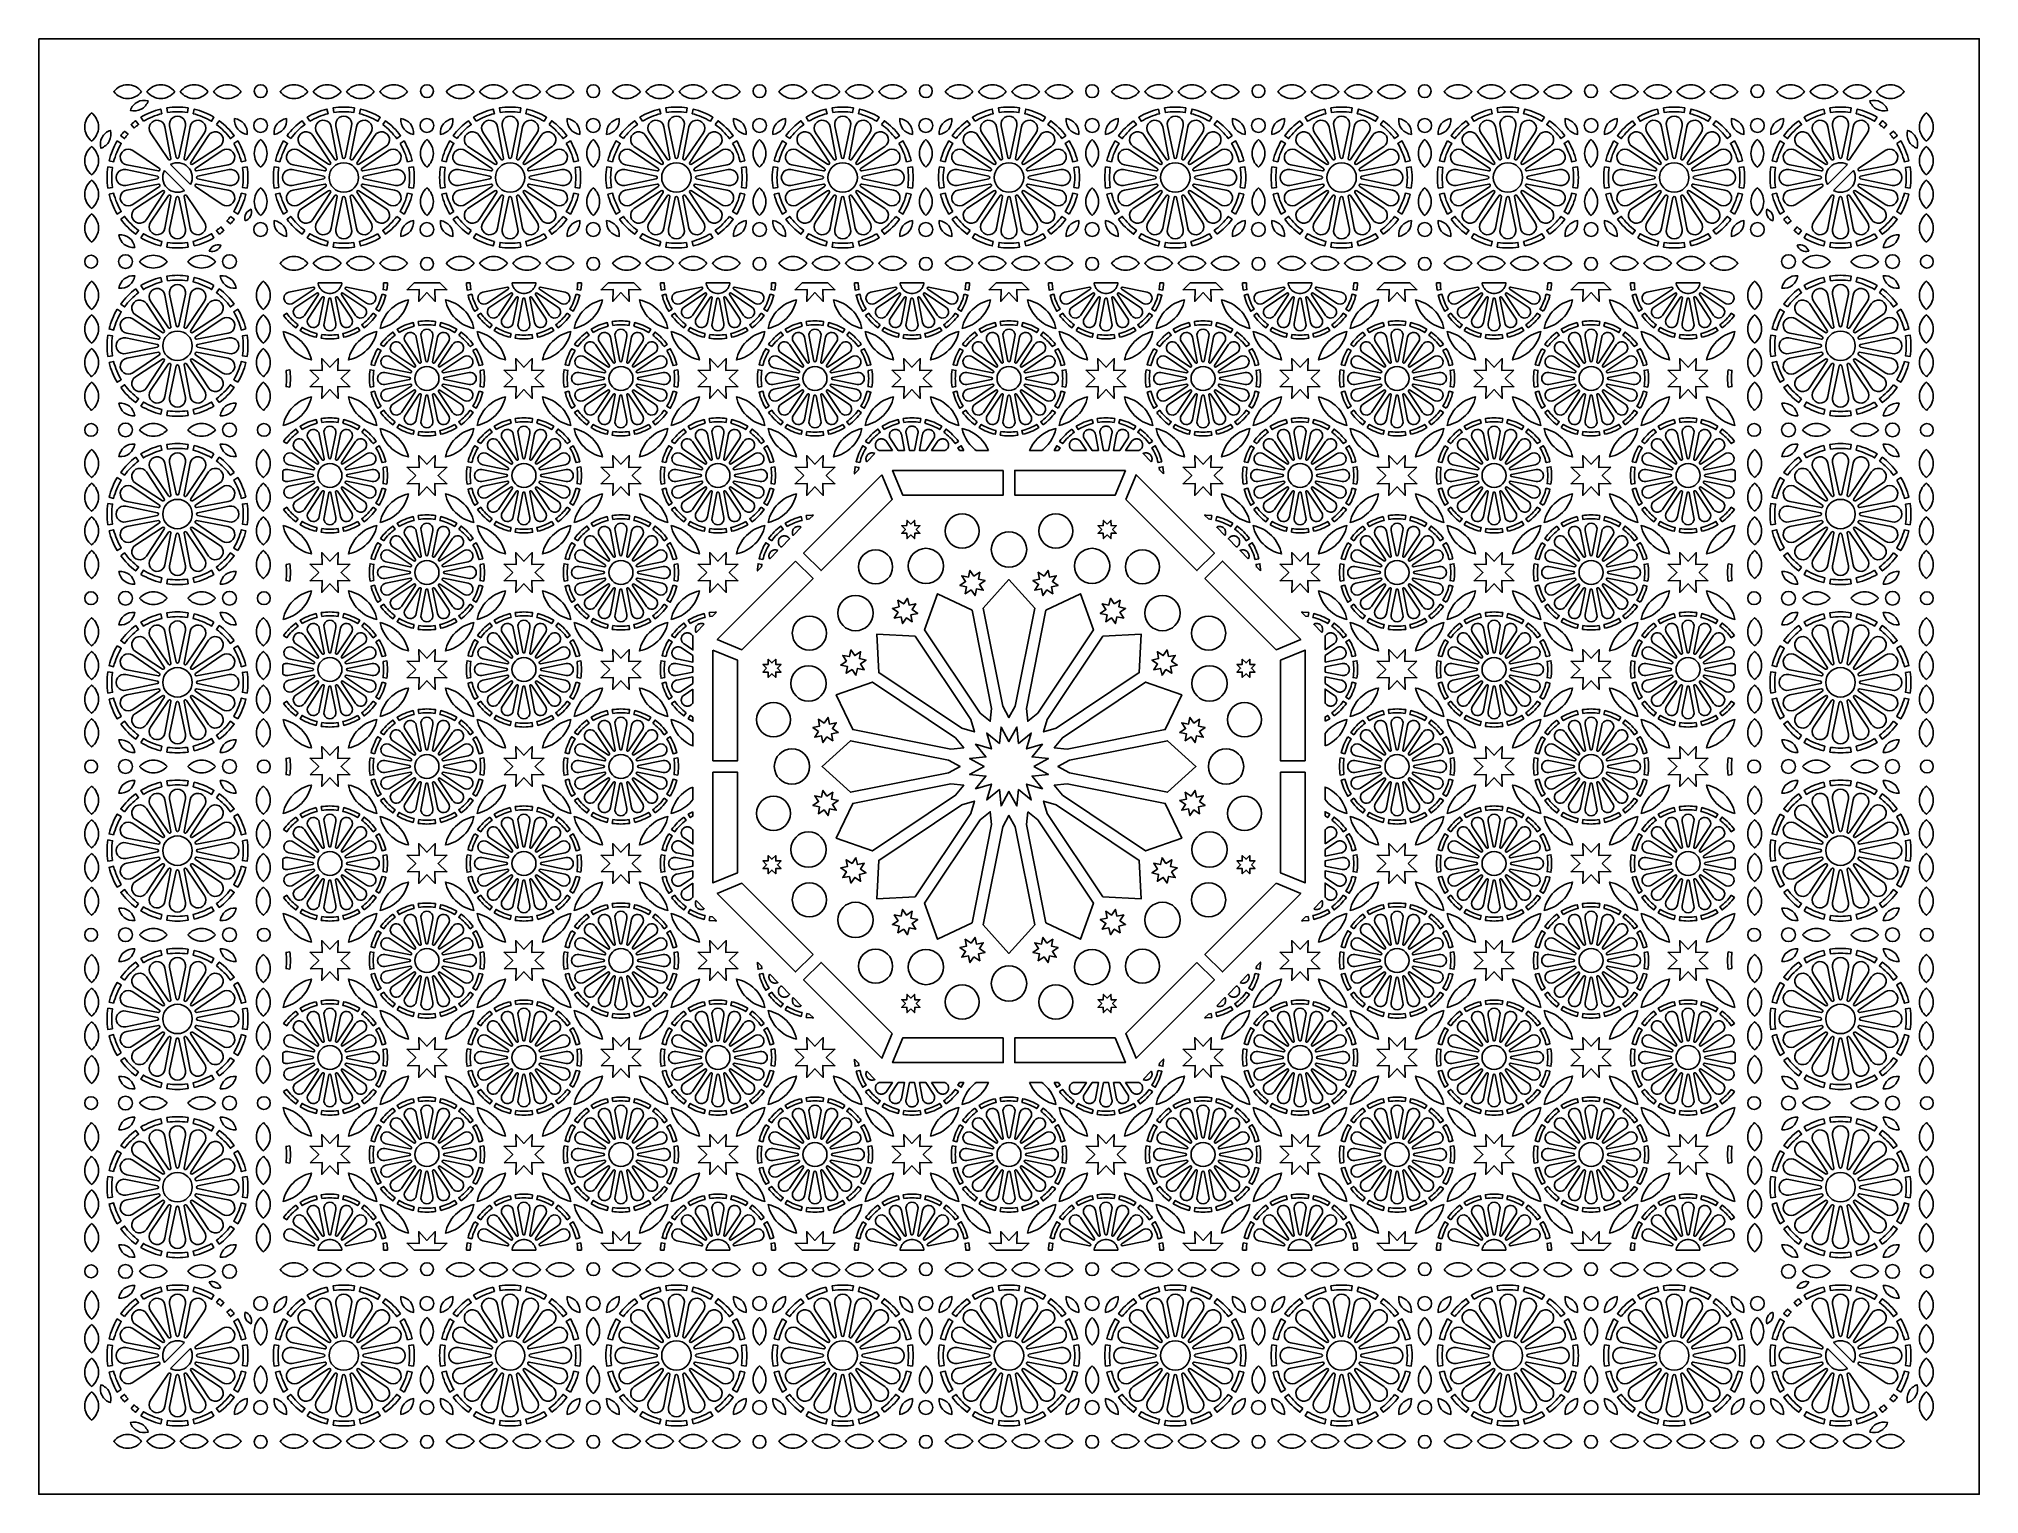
# Model space of a CAD drawing. Header units: millimetres. Extents: x 0 to 1400, y 170 to 1220.
import ezdxf

# ---------------------------------------------------------------- set-up
doc = ezdxf.new("R2010")
doc.units = ezdxf.units.MM
doc.layers.add('CUT', color=1, linetype='CONTINUOUS')

msp = doc.modelspace()

# ---------------------------------------------------------------- linework, layer by layer
at = {"layer": 'CUT'}
for points in [[(0, 1220), (1400.15, 1220), (1400.15, 169.85), (0, 169.85)], [(201.493, 1043.85), (201.607, 1043.126), (201.842, 1042.25), (202.167, 1041.404), (202.578, 1040.597), (203.072, 1039.837), (203.642, 1039.132), (204.282, 1038.492), (204.987, 1037.922), (205.747, 1037.428), (206.554, 1037.017), (207.4, 1036.692), (208.276, 1036.457), (209.17, 1036.316), (210.075, 1036.268), (210.98, 1036.316), (211.874, 1036.457), (212.75, 1036.692), (213.596, 1037.017), (214.403, 1037.428), (215.163, 1037.922), (215.868, 1038.492), (216.508, 1039.132), (217.078, 1039.837), (217.572, 1040.597), (217.983, 1041.404), (218.308, 1042.25), (218.543, 1043.126), (218.657, 1043.85)], [(248.815, 1043.85), (248.668, 1040.966), (248.377, 1039.082), (251.1, 1038.661), (251.526, 1042.805), (251.526, 1043.85)], [(270.854, 1043.85), (265.708, 1038.974), (274.357, 1039.207), (274.124, 1030.558), (280.075, 1036.839), (286.026, 1030.558), (285.793, 1039.207), (294.442, 1038.974), (289.296, 1043.85)], [(308.624, 1043.85), (308.624, 1042.805), (309.05, 1038.661), (311.773, 1039.082), (311.482, 1040.966), (311.335, 1043.85)], [(341.493, 1043.85), (341.607, 1043.126), (341.842, 1042.25), (342.167, 1041.404), (342.578, 1040.597), (343.072, 1039.837), (343.642, 1039.132), (344.282, 1038.492), (344.987, 1037.922), (345.747, 1037.428), (346.554, 1037.017), (347.4, 1036.692), (348.276, 1036.457), (349.17, 1036.316), (350.075, 1036.268), (350.98, 1036.316), (351.874, 1036.457), (352.75, 1036.692), (353.596, 1037.017), (354.403, 1037.428), (355.163, 1037.922), (355.868, 1038.492), (356.508, 1039.132), (357.078, 1039.837), (357.572, 1040.597), (357.983, 1041.404), (358.308, 1042.25), (358.543, 1043.126), (358.657, 1043.85)], [(388.815, 1043.85), (388.668, 1040.966), (388.377, 1039.082), (391.1, 1038.661), (391.526, 1042.805), (391.526, 1043.85)], [(410.854, 1043.85), (405.708, 1038.974), (414.357, 1039.207), (414.124, 1030.558), (420.075, 1036.839), (426.026, 1030.558), (425.793, 1039.207), (434.442, 1038.974), (429.296, 1043.85)], [(448.624, 1043.85), (448.624, 1042.805), (449.05, 1038.661), (451.773, 1039.082), (451.482, 1040.966), (451.335, 1043.85)], [(481.493, 1043.85), (481.607, 1043.126), (481.842, 1042.25), (482.167, 1041.404), (482.578, 1040.597), (483.072, 1039.837), (483.642, 1039.132), (484.282, 1038.492), (484.987, 1037.922), (485.747, 1037.428), (486.554, 1037.017), (487.4, 1036.692), (488.276, 1036.457), (489.17, 1036.316), (490.075, 1036.268), (490.98, 1036.316), (491.874, 1036.457), (492.75, 1036.692), (493.596, 1037.017), (494.403, 1037.428), (495.163, 1037.922), (495.868, 1038.492), (496.508, 1039.132), (497.078, 1039.837), (497.572, 1040.597), (497.983, 1041.404), (498.308, 1042.25), (498.543, 1043.126), (498.657, 1043.85)], [(528.815, 1043.85), (528.668, 1040.966), (528.377, 1039.082), (531.1, 1038.661), (531.526, 1042.805), (531.526, 1043.85)], [(550.854, 1043.85), (545.708, 1038.974), (554.357, 1039.207), (554.124, 1030.558), (560.075, 1036.839), (566.026, 1030.558), (565.793, 1039.207), (574.442, 1038.974), (569.296, 1043.85)], [(588.624, 1043.85), (588.624, 1042.805), (589.05, 1038.661), (591.773, 1039.082), (591.482, 1040.966), (591.335, 1043.85)], [(621.493, 1043.85), (621.607, 1043.126), (621.842, 1042.25), (622.167, 1041.404), (622.578, 1040.597), (623.072, 1039.837), (623.642, 1039.132), (624.282, 1038.492), (624.987, 1037.922), (625.747, 1037.428), (626.554, 1037.017), (627.4, 1036.692), (628.276, 1036.457), (629.17, 1036.316), (630.075, 1036.268), (630.98, 1036.316), (631.874, 1036.457), (632.75, 1036.692), (633.596, 1037.017), (634.403, 1037.428), (635.163, 1037.922), (635.868, 1038.492), (636.508, 1039.132), (637.078, 1039.837), (637.572, 1040.597), (637.983, 1041.404), (638.308, 1042.25), (638.543, 1043.126), (638.657, 1043.85)], [(668.815, 1043.85), (668.668, 1040.966), (668.377, 1039.082), (671.1, 1038.661), (671.526, 1042.805), (671.526, 1043.85)], [(690.854, 1043.85), (685.708, 1038.974), (694.357, 1039.207), (694.124, 1030.558), (700.075, 1036.839), (706.026, 1030.558), (705.793, 1039.207), (714.442, 1038.974), (709.296, 1043.85)], [(728.624, 1043.85), (728.624, 1042.805), (729.05, 1038.661), (731.773, 1039.082), (731.482, 1040.966), (731.335, 1043.85)], [(761.493, 1043.85), (761.607, 1043.126), (761.842, 1042.25), (762.167, 1041.404), (762.578, 1040.597), (763.072, 1039.837), (763.642, 1039.132), (764.282, 1038.492), (764.987, 1037.922), (765.747, 1037.428), (766.554, 1037.017), (767.4, 1036.692), (768.276, 1036.457), (769.17, 1036.316), (770.075, 1036.268), (770.98, 1036.316), (771.874, 1036.457), (772.75, 1036.692), (773.596, 1037.017), (774.403, 1037.428), (775.163, 1037.922), (775.868, 1038.492), (776.508, 1039.132), (777.078, 1039.837), (777.572, 1040.597), (777.983, 1041.404), (778.308, 1042.25), (778.543, 1043.126), (778.657, 1043.85)], [(808.815, 1043.85), (808.668, 1040.966), (808.377, 1039.082), (811.1, 1038.661), (811.526, 1042.805), (811.526, 1043.85)], [(830.854, 1043.85), (825.708, 1038.974), (834.357, 1039.207), (834.124, 1030.558), (840.075, 1036.839), (846.026, 1030.558), (845.793, 1039.207), (854.442, 1038.974), (849.296, 1043.85)], [(868.624, 1043.85), (868.624, 1042.805), (869.05, 1038.661), (871.773, 1039.082), (871.482, 1040.966), (871.335, 1043.85)], [(901.493, 1043.85), (901.607, 1043.126), (901.842, 1042.25), (902.167, 1041.404), (902.578, 1040.597), (903.072, 1039.837), (903.642, 1039.132), (904.282, 1038.492), (904.987, 1037.922), (905.747, 1037.428), (906.554, 1037.017), (907.4, 1036.692), (908.276, 1036.457), (909.17, 1036.316), (910.075, 1036.268), (910.98, 1036.316), (911.874, 1036.457), (912.75, 1036.692), (913.596, 1037.017), (914.403, 1037.428), (915.163, 1037.922), (915.868, 1038.492), (916.508, 1039.132), (917.078, 1039.837), (917.572, 1040.597), (917.983, 1041.404), (918.308, 1042.25), (918.543, 1043.126), (918.657, 1043.85)], [(948.815, 1043.85), (948.668, 1040.966), (948.377, 1039.082), (951.1, 1038.661), (951.526, 1042.805), (951.526, 1043.85)], [(970.854, 1043.85), (965.708, 1038.974), (974.357, 1039.207), (974.124, 1030.558), (980.075, 1036.839), (986.026, 1030.558), (985.793, 1039.207), (994.442, 1038.974), (989.296, 1043.85)], [(1008.624, 1043.85), (1008.624, 1042.805), (1009.05, 1038.661), (1011.773, 1039.082), (1011.482, 1040.966), (1011.335, 1043.85)], [(1041.493, 1043.85), (1041.607, 1043.126), (1041.842, 1042.25), (1042.167, 1041.404), (1042.578, 1040.597), (1043.072, 1039.837), (1043.642, 1039.132), (1044.282, 1038.492), (1044.987, 1037.922), (1045.747, 1037.428), (1046.554, 1037.017), (1047.4, 1036.692), (1048.276, 1036.457), (1049.17, 1036.316), (1050.075, 1036.268), (1050.98, 1036.316), (1051.874, 1036.457), (1052.75, 1036.692), (1053.596, 1037.017), (1054.403, 1037.428), (1055.163, 1037.922), (1055.868, 1038.492), (1056.508, 1039.132), (1057.078, 1039.837), (1057.572, 1040.597), (1057.983, 1041.404), (1058.308, 1042.25), (1058.543, 1043.126), (1058.657, 1043.85)], [(1088.815, 1043.85), (1088.668, 1040.966), (1088.377, 1039.082), (1091.1, 1038.661), (1091.526, 1042.805), (1091.526, 1043.85)], [(1110.854, 1043.85), (1105.708, 1038.974), (1114.357, 1039.207), (1114.124, 1030.558), (1120.075, 1036.839), (1126.026, 1030.558), (1125.793, 1039.207), (1134.442, 1038.974), (1129.296, 1043.85)], [(1148.624, 1043.85), (1148.624, 1042.805), (1149.05, 1038.661), (1151.773, 1039.082), (1151.482, 1040.966), (1151.335, 1043.85)], [(1181.493, 1043.85), (1181.607, 1043.126), (1181.842, 1042.25), (1182.167, 1041.404), (1182.578, 1040.597), (1183.072, 1039.837), (1183.642, 1039.132), (1184.282, 1038.492), (1184.987, 1037.922), (1185.747, 1037.428), (1186.554, 1037.017), (1187.4, 1036.692), (1188.276, 1036.457), (1189.17, 1036.316), (1190.075, 1036.268), (1190.98, 1036.316), (1191.874, 1036.457), (1192.75, 1036.692), (1193.596, 1037.017), (1194.403, 1037.428), (1195.163, 1037.922), (1195.868, 1038.492), (1196.508, 1039.132), (1197.078, 1039.837), (1197.572, 1040.597), (1197.983, 1041.404), (1198.308, 1042.25), (1198.543, 1043.126), (1198.657, 1043.85)], [(201.989, 974.925), (195.708, 968.974), (204.357, 969.207), (204.124, 960.558), (210.075, 966.839), (216.026, 960.558), (215.793, 969.207), (224.442, 968.974), (218.161, 974.925), (224.442, 980.876), (215.793, 980.643), (216.026, 989.292), (210.075, 983.011), (204.124, 989.292), (204.357, 980.643), (195.708, 980.876)], [(341.989, 974.925), (335.708, 968.974), (344.357, 969.207), (344.124, 960.558), (350.075, 966.839), (356.026, 960.558), (355.793, 969.207), (364.442, 968.974), (358.161, 974.925), (364.442, 980.876), (355.793, 980.643), (356.026, 989.292), (350.075, 983.011), (344.124, 989.292), (344.357, 980.643), (335.708, 980.876)], [(481.989, 974.925), (475.708, 968.974), (484.357, 969.207), (484.124, 960.558), (490.075, 966.839), (496.026, 960.558), (495.793, 969.207), (504.442, 968.974), (498.161, 974.925), (504.442, 980.876), (495.793, 980.643), (496.026, 989.292), (490.075, 983.011), (484.124, 989.292), (484.357, 980.643), (475.708, 980.876)], [(621.989, 974.925), (615.708, 968.974), (624.357, 969.207), (624.124, 960.558), (630.075, 966.839), (636.026, 960.558), (635.793, 969.207), (644.442, 968.974), (638.161, 974.925), (644.442, 980.876), (635.793, 980.643), (636.026, 989.292), (630.075, 983.011), (624.124, 989.292), (624.357, 980.643), (615.708, 980.876)], [(784.442, 980.876), (775.793, 980.643), (776.026, 989.292), (770.075, 983.011), (764.124, 989.292), (764.357, 980.643), (755.708, 980.876), (761.989, 974.925), (755.708, 968.974), (764.357, 969.207), (764.124, 960.558), (770.075, 966.839), (776.026, 960.558), (775.793, 969.207), (784.442, 968.974), (778.161, 974.925)], [(924.442, 980.876), (915.793, 980.643), (916.026, 989.292), (910.075, 983.011), (904.124, 989.292), (904.357, 980.643), (895.708, 980.876), (901.989, 974.925), (895.708, 968.974), (904.357, 969.207), (904.124, 960.558), (910.075, 966.839), (916.026, 960.558), (915.793, 969.207), (924.442, 968.974), (918.161, 974.925)], [(1064.442, 980.876), (1055.793, 980.643), (1056.026, 989.292), (1050.075, 983.011), (1044.124, 989.292), (1044.357, 980.643), (1035.708, 980.876), (1041.989, 974.925), (1035.708, 968.974), (1044.357, 969.207), (1044.124, 960.558), (1050.075, 966.839), (1056.026, 960.558), (1055.793, 969.207), (1064.442, 968.974), (1058.161, 974.925)], [(1204.442, 980.876), (1195.793, 980.643), (1196.026, 989.292), (1190.075, 983.011), (1184.124, 989.292), (1184.357, 980.643), (1175.708, 980.876), (1181.989, 974.925), (1175.708, 968.974), (1184.357, 969.207), (1184.124, 960.558), (1190.075, 966.839), (1196.026, 960.558), (1195.793, 969.207), (1204.442, 968.974), (1198.161, 974.925)], [(624.721, 923), (622.409, 934.625), (622.296, 935.067), (622.14, 935.493), (621.94, 935.9), (621.699, 936.285), (621.419, 936.642), (621.104, 936.968), (620.757, 937.26), (620.381, 937.515), (619.98, 937.728), (619.56, 937.9), (619.125, 938.026), (618.678, 938.107), (618.225, 938.141), (617.772, 938.128), (617.323, 938.068), (616.881, 937.961), (616.454, 937.81), (616.044, 937.615), (615.656, 937.378), (615.297, 937.103), (614.966, 936.791), (614.67, 936.447), (614.412, 936.074), (614.194, 935.676), (614.018, 935.258), (613.886, 934.824), (613.799, 934.379), (613.76, 933.926), (613.768, 933.473), (613.823, 933.022), (613.924, 932.581), (614.071, 932.151), (614.261, 931.739), (614.494, 931.347), (620.072, 923)], [(631.911, 923), (634.358, 935.299), (634.423, 935.749), (634.442, 936.203), (634.413, 936.655), (634.338, 937.103), (634.216, 937.54), (634.05, 937.962), (633.84, 938.365), (633.591, 938.743), (633.303, 939.094), (632.98, 939.413), (632.625, 939.697), (632.244, 939.943), (631.839, 940.147), (631.415, 940.309), (630.977, 940.426), (630.528, 940.495), (630.075, 940.519), (629.622, 940.495), (629.173, 940.426), (628.735, 940.309), (628.311, 940.147), (627.906, 939.943), (627.525, 939.697), (627.17, 939.413), (626.847, 939.094), (626.559, 938.743), (626.31, 938.365), (626.1, 937.962), (625.934, 937.54), (625.812, 937.103), (625.737, 936.655), (625.708, 936.203), (625.727, 935.749), (625.792, 935.299), (628.239, 923)], [(640.078, 923), (645.656, 931.347), (645.889, 931.739), (646.079, 932.151), (646.226, 932.581), (646.327, 933.022), (646.382, 933.473), (646.39, 933.926), (646.351, 934.379), (646.264, 934.824), (646.132, 935.258), (645.956, 935.676), (645.738, 936.074), (645.48, 936.447), (645.184, 936.791), (644.853, 937.103), (644.494, 937.378), (644.106, 937.615), (643.696, 937.81), (643.269, 937.961), (642.827, 938.068), (642.378, 938.128), (641.925, 938.141), (641.472, 938.107), (641.025, 938.026), (640.59, 937.9), (640.17, 937.728), (639.769, 937.515), (639.393, 937.26), (639.046, 936.968), (638.731, 936.642), (638.451, 936.285), (638.21, 935.9), (638.01, 935.493), (637.854, 935.067), (637.741, 934.625), (635.429, 923)], [(685.239, 923), (684.112, 925.406), (682.784, 927.607), (681.249, 929.67), (679.521, 931.576), (677.616, 933.303), (675.552, 934.839), (673.35, 936.167), (671.029, 937.275), (668.612, 938.152), (666.24, 938.76), (666.848, 936.388), (667.725, 933.971), (668.833, 931.65), (670.161, 929.448), (671.697, 927.384), (673.424, 925.479), (675.33, 923.751), (676.339, 923)], [(723.811, 923), (724.82, 923.751), (726.726, 925.479), (728.453, 927.384), (729.989, 929.448), (731.317, 931.65), (732.425, 933.971), (733.302, 936.388), (733.91, 938.76), (731.538, 938.152), (729.121, 937.275), (726.8, 936.167), (724.598, 934.839), (722.534, 933.303), (720.629, 931.576), (718.901, 929.67), (717.366, 927.607), (716.038, 925.406), (714.911, 923)], [(764.721, 923), (762.409, 934.625), (762.296, 935.067), (762.14, 935.493), (761.94, 935.9), (761.699, 936.285), (761.419, 936.642), (761.104, 936.968), (760.757, 937.26), (760.381, 937.515), (759.98, 937.728), (759.56, 937.9), (759.125, 938.026), (758.678, 938.107), (758.225, 938.141), (757.772, 938.128), (757.323, 938.068), (756.881, 937.961), (756.454, 937.81), (756.044, 937.615), (755.656, 937.378), (755.297, 937.103), (754.966, 936.791), (754.67, 936.447), (754.412, 936.074), (754.194, 935.676), (754.018, 935.258), (753.886, 934.824), (753.799, 934.379), (753.76, 933.926), (753.768, 933.473), (753.823, 933.022), (753.924, 932.581), (754.071, 932.151), (754.261, 931.739), (754.494, 931.347), (760.072, 923)], [(771.911, 923), (774.358, 935.299), (774.423, 935.749), (774.442, 936.203), (774.413, 936.655), (774.338, 937.103), (774.216, 937.54), (774.05, 937.962), (773.84, 938.365), (773.591, 938.743), (773.303, 939.094), (772.98, 939.413), (772.625, 939.697), (772.244, 939.943), (771.839, 940.147), (771.415, 940.309), (770.977, 940.426), (770.528, 940.495), (770.075, 940.519), (769.622, 940.495), (769.173, 940.426), (768.735, 940.309), (768.311, 940.147), (767.906, 939.943), (767.525, 939.697), (767.17, 939.413), (766.847, 939.094), (766.559, 938.743), (766.31, 938.365), (766.1, 937.962), (765.934, 937.54), (765.812, 937.103), (765.737, 936.655), (765.708, 936.203), (765.727, 935.749), (765.792, 935.299), (768.239, 923)], [(780.078, 923), (785.656, 931.347), (785.889, 931.739), (786.079, 932.151), (786.226, 932.581), (786.327, 933.022), (786.382, 933.473), (786.39, 933.926), (786.351, 934.379), (786.264, 934.824), (786.132, 935.258), (785.956, 935.676), (785.738, 936.074), (785.48, 936.447), (785.184, 936.791), (784.853, 937.103), (784.494, 937.378), (784.106, 937.615), (783.696, 937.81), (783.269, 937.961), (782.827, 938.068), (782.378, 938.128), (781.925, 938.141), (781.472, 938.107), (781.025, 938.026), (780.59, 937.9), (780.17, 937.728), (779.769, 937.515), (779.393, 937.26), (779.046, 936.968), (778.731, 936.642), (778.451, 936.285), (778.21, 935.9), (778.01, 935.493), (777.854, 935.067), (777.741, 934.625), (775.429, 923)], [(615.923, 923), (611.626, 929.431), (611.353, 929.796), (611.047, 930.129), (610.705, 930.429), (610.336, 930.693), (609.941, 930.915), (609.525, 931.096), (609.092, 931.233), (608.647, 931.324), (608.195, 931.368), (607.742, 931.366), (607.291, 931.316), (606.848, 931.22), (606.416, 931.078), (606.002, 930.892), (605.61, 930.665), (605.243, 930.398), (604.906, 930.094), (604.602, 929.757), (604.335, 929.39), (604.108, 928.998), (603.922, 928.584), (603.78, 928.152), (603.684, 927.709), (603.634, 927.258), (603.632, 926.805), (603.676, 926.353), (603.767, 925.908), (603.904, 925.475), (604.085, 925.059), (604.307, 924.664), (604.571, 924.295), (604.871, 923.953), (605.204, 923.647), (605.569, 923.374), (606.129, 923)], [(654.021, 923), (654.581, 923.374), (654.946, 923.647), (655.279, 923.953), (655.579, 924.295), (655.843, 924.664), (656.065, 925.059), (656.246, 925.475), (656.383, 925.908), (656.474, 926.353), (656.518, 926.805), (656.516, 927.258), (656.466, 927.709), (656.37, 928.152), (656.228, 928.584), (656.042, 928.998), (655.815, 929.39), (655.548, 929.757), (655.244, 930.094), (654.907, 930.398), (654.54, 930.665), (654.148, 930.892), (653.734, 931.078), (653.302, 931.22), (652.859, 931.316), (652.408, 931.366), (651.955, 931.368), (651.503, 931.324), (651.058, 931.233), (650.625, 931.096), (650.209, 930.915), (649.814, 930.693), (649.445, 930.429), (649.103, 930.129), (648.797, 929.796), (648.524, 929.431), (644.227, 923)], [(667.422, 923), (665.58, 926.412), (663.225, 924.981), (664.215, 923.351), (664.381, 923)], [(735.769, 923), (735.935, 923.351), (736.925, 924.981), (734.57, 926.412), (732.728, 923)], [(755.923, 923), (751.626, 929.431), (751.353, 929.796), (751.047, 930.129), (750.705, 930.429), (750.336, 930.693), (749.941, 930.915), (749.525, 931.096), (749.092, 931.233), (748.647, 931.324), (748.195, 931.368), (747.742, 931.366), (747.291, 931.316), (746.848, 931.22), (746.416, 931.078), (746.002, 930.892), (745.61, 930.665), (745.243, 930.398), (744.906, 930.094), (744.602, 929.757), (744.335, 929.39), (744.108, 928.998), (743.922, 928.584), (743.78, 928.152), (743.684, 927.709), (743.634, 927.258), (743.632, 926.805), (743.676, 926.353), (743.767, 925.908), (743.904, 925.475), (744.085, 925.059), (744.307, 924.664), (744.571, 924.295), (744.871, 923.953), (745.204, 923.647), (745.569, 923.374), (746.129, 923)], [(794.021, 923), (794.581, 923.374), (794.946, 923.647), (795.279, 923.953), (795.579, 924.295), (795.843, 924.664), (796.065, 925.059), (796.246, 925.475), (796.383, 925.908), (796.474, 926.353), (796.518, 926.805), (796.516, 927.258), (796.466, 927.709), (796.37, 928.152), (796.228, 928.584), (796.042, 928.998), (795.815, 929.39), (795.548, 929.757), (795.244, 930.094), (794.907, 930.398), (794.54, 930.665), (794.148, 930.892), (793.734, 931.078), (793.302, 931.22), (792.859, 931.316), (792.408, 931.366), (791.955, 931.368), (791.503, 931.324), (791.058, 931.233), (790.625, 931.096), (790.209, 930.915), (789.814, 930.693), (789.445, 930.429), (789.103, 930.129), (788.797, 929.796), (788.524, 929.431), (784.227, 923)], [(271.989, 904.925), (265.708, 898.974), (274.357, 899.207), (274.124, 890.558), (280.075, 896.839), (286.026, 890.558), (285.793, 899.207), (294.442, 898.974), (288.161, 904.925), (294.442, 910.876), (285.793, 910.643), (286.026, 919.292), (280.075, 913.011), (274.124, 919.292), (274.357, 910.643), (265.708, 910.876)], [(411.989, 904.925), (405.708, 898.974), (414.357, 899.207), (414.124, 890.558), (420.075, 896.839), (426.026, 890.558), (425.793, 899.207), (434.442, 898.974), (428.161, 904.925), (434.442, 910.876), (425.793, 910.643), (426.026, 919.292), (420.075, 913.011), (414.124, 919.292), (414.357, 910.643), (405.708, 910.876)], [(551.989, 904.925), (545.708, 898.974), (554.357, 899.207), (554.124, 890.558), (560.075, 896.839), (566.026, 890.558), (565.793, 899.207), (574.442, 898.974), (568.161, 904.925), (574.442, 910.876), (565.793, 910.643), (566.026, 919.292), (560.075, 913.011), (554.124, 919.292), (554.357, 910.643), (545.708, 910.876)], [(591.487, 908.911), (591.773, 910.768), (589.05, 911.189), (588.624, 907.045), (588.624, 906.022)], [(603.306, 920.702), (602.848, 920.93), (602.419, 921.076), (601.978, 921.177), (601.527, 921.232), (601.074, 921.24), (600.621, 921.201), (600.176, 921.114), (599.742, 920.982), (599.324, 920.806), (598.926, 920.588), (598.553, 920.33), (598.209, 920.034), (597.897, 919.703), (597.622, 919.344), (597.385, 918.956), (597.19, 918.546), (597.039, 918.119), (596.932, 917.677), (596.872, 917.228), (596.859, 916.775), (596.893, 916.322), (596.974, 915.875), (597.1, 915.44), (597.272, 915.02), (597.394, 914.791)], [(802.756, 914.791), (802.878, 915.02), (803.05, 915.44), (803.176, 915.875), (803.257, 916.322), (803.291, 916.775), (803.278, 917.228), (803.218, 917.677), (803.111, 918.119), (802.96, 918.546), (802.765, 918.956), (802.528, 919.344), (802.253, 919.703), (801.941, 920.034), (801.597, 920.33), (801.224, 920.588), (800.826, 920.806), (800.408, 920.982), (799.974, 921.114), (799.529, 921.201), (799.076, 921.24), (798.623, 921.232), (798.172, 921.177), (797.731, 921.076), (797.302, 920.93), (796.844, 920.702)], [(811.526, 906.022), (811.526, 907.045), (811.1, 911.189), (808.377, 910.768), (808.663, 908.911)], [(854.442, 910.876), (845.793, 910.643), (846.026, 919.292), (840.075, 913.011), (834.124, 919.292), (834.357, 910.643), (825.708, 910.876), (831.989, 904.925), (825.708, 898.974), (834.357, 899.207), (834.124, 890.558), (840.075, 896.839), (846.026, 890.558), (845.793, 899.207), (854.442, 898.974), (848.161, 904.925)], [(994.442, 910.876), (985.793, 910.643), (986.026, 919.292), (980.075, 913.011), (974.124, 919.292), (974.357, 910.643), (965.708, 910.876), (971.989, 904.925), (965.708, 898.974), (974.357, 899.207), (974.124, 890.558), (980.075, 896.839), (986.026, 890.558), (985.793, 899.207), (994.442, 898.974), (988.161, 904.925)], [(1134.442, 910.876), (1125.793, 910.643), (1126.026, 919.292), (1120.075, 913.011), (1114.124, 919.292), (1114.357, 910.643), (1105.708, 910.876), (1111.989, 904.925), (1105.708, 898.974), (1114.357, 899.207), (1114.124, 890.558), (1120.075, 896.839), (1126.026, 890.558), (1125.793, 899.207), (1134.442, 898.974), (1128.161, 904.925)], [(176.15, 901.497), (176.257, 901.409), (176.635, 901.16), (177.038, 900.95), (177.46, 900.784), (177.897, 900.662), (178.345, 900.587), (178.797, 900.558), (179.251, 900.577), (179.701, 900.642), (197.5, 904.182), (197.577, 904.202), (197.65, 904.228), (197.719, 904.262), (197.784, 904.302), (197.845, 904.349), (197.901, 904.402), (197.952, 904.46), (197.995, 904.523), (198.034, 904.59), (198.064, 904.661), (198.087, 904.735), (198.103, 904.809), (198.11, 904.887), (198.11, 904.963), (198.103, 905.041), (198.087, 905.115), (198.064, 905.189), (198.034, 905.26), (197.995, 905.327), (197.952, 905.39), (197.901, 905.448), (197.845, 905.501), (197.784, 905.548), (197.719, 905.588), (197.65, 905.622), (197.577, 905.648), (197.5, 905.668), (179.701, 909.208), (179.251, 909.273), (178.797, 909.292), (178.345, 909.263), (177.897, 909.188), (177.46, 909.066), (177.038, 908.9), (176.635, 908.69), (176.257, 908.441), (176.15, 908.353)], [(608.411, 905.443), (551.901, 848.933), (564.523, 836.311), (615.805, 887.593)], [(695.95, 908.6), (616.033, 908.6), (623.426, 890.75), (695.95, 890.75)], [(784.117, 908.6), (704.2, 908.6), (704.2, 890.75), (776.724, 890.75)], [(784.345, 887.593), (835.627, 836.311), (848.249, 848.933), (791.739, 905.443)], [(1224, 908.353), (1223.893, 908.441), (1223.515, 908.69), (1223.112, 908.9), (1222.69, 909.066), (1222.253, 909.188), (1221.805, 909.263), (1221.353, 909.292), (1220.899, 909.273), (1220.449, 909.208), (1202.65, 905.668), (1202.573, 905.648), (1202.5, 905.622), (1202.431, 905.588), (1202.366, 905.548), (1202.305, 905.501), (1202.249, 905.448), (1202.198, 905.39), (1202.155, 905.327), (1202.116, 905.26), (1202.086, 905.189), (1202.063, 905.115), (1202.047, 905.041), (1202.04, 904.963), (1202.04, 904.887), (1202.047, 904.809), (1202.063, 904.735), (1202.086, 904.661), (1202.116, 904.59), (1202.155, 904.523), (1202.198, 904.46), (1202.249, 904.402), (1202.305, 904.349), (1202.366, 904.302), (1202.431, 904.262), (1202.5, 904.228), (1202.573, 904.202), (1202.65, 904.182), (1220.449, 900.642), (1220.899, 900.577), (1221.353, 900.558), (1221.805, 900.587), (1222.253, 900.662), (1222.69, 900.784), (1223.112, 900.95), (1223.515, 901.16), (1223.893, 901.409), (1224, 901.497)], [(550.209, 867.606), (549.98, 867.728), (549.56, 867.9), (549.125, 868.026), (548.678, 868.107), (548.225, 868.141), (547.772, 868.128), (547.323, 868.068), (546.881, 867.961), (546.454, 867.81), (546.044, 867.615), (545.656, 867.378), (545.297, 867.103), (544.966, 866.791), (544.67, 866.447), (544.412, 866.074), (544.194, 865.676), (544.018, 865.258), (543.886, 864.824), (543.799, 864.379), (543.76, 863.926), (543.768, 863.473), (543.823, 863.022), (543.924, 862.581), (544.07, 862.152), (544.298, 861.694)], [(558.978, 876.376), (557.955, 876.376), (553.811, 875.95), (554.232, 873.227), (556.089, 873.513)], [(626.466, 868.715), (622.656, 868.671), (625.319, 865.945), (622.656, 863.22), (626.466, 863.175), (626.511, 859.365), (629.236, 862.028), (631.961, 859.365), (632.006, 863.175), (635.816, 863.22), (633.153, 865.945), (635.816, 868.671), (632.006, 868.715), (631.961, 872.525), (629.236, 869.862), (626.511, 872.525)], [(770.914, 869.862), (768.189, 872.525), (768.144, 868.715), (764.334, 868.671), (766.997, 865.945), (764.334, 863.22), (768.144, 863.175), (768.189, 859.365), (770.914, 862.028), (773.639, 859.365), (773.684, 863.175), (777.494, 863.22), (774.831, 865.945), (777.494, 868.671), (773.684, 868.715), (773.639, 872.525)], [(844.061, 873.513), (845.918, 873.227), (846.339, 875.95), (842.195, 876.376), (841.172, 876.376)], [(855.852, 861.694), (856.08, 862.152), (856.226, 862.581), (856.327, 863.022), (856.382, 863.473), (856.39, 863.926), (856.351, 864.379), (856.264, 864.824), (856.132, 865.258), (855.956, 865.676), (855.738, 866.074), (855.48, 866.447), (855.184, 866.791), (854.853, 867.103), (854.494, 867.378), (854.106, 867.615), (853.696, 867.81), (853.269, 867.961), (852.827, 868.068), (852.378, 868.128), (851.925, 868.141), (851.472, 868.107), (851.025, 868.026), (850.59, 867.9), (850.17, 867.728), (849.941, 867.606)], [(541.789, 859.186), (541.626, 859.431), (541.353, 859.796), (541.047, 860.129), (540.705, 860.429), (540.336, 860.693), (539.941, 860.915), (539.525, 861.096), (539.092, 861.233), (538.647, 861.324), (538.195, 861.368), (537.742, 861.366), (537.291, 861.316), (536.848, 861.22), (536.416, 861.078), (536.002, 860.892), (535.61, 860.665), (535.243, 860.398), (534.906, 860.094), (534.602, 859.757), (534.335, 859.39), (534.108, 858.998), (533.922, 858.584), (533.78, 858.152), (533.684, 857.709), (533.634, 857.258), (533.632, 856.805), (533.676, 856.353), (533.767, 855.908), (533.904, 855.475), (534.085, 855.059), (534.307, 854.664), (534.571, 854.295), (534.871, 853.953), (535.204, 853.647), (535.569, 853.374), (535.814, 853.211)], [(864.336, 853.211), (864.581, 853.374), (864.946, 853.647), (865.279, 853.953), (865.579, 854.295), (865.843, 854.664), (866.065, 855.059), (866.246, 855.475), (866.383, 855.908), (866.474, 856.353), (866.518, 856.805), (866.516, 857.258), (866.466, 857.709), (866.37, 858.152), (866.228, 858.584), (866.042, 858.998), (865.815, 859.39), (865.548, 859.757), (865.244, 860.094), (864.907, 860.398), (864.54, 860.665), (864.148, 860.892), (863.734, 861.078), (863.302, 861.22), (862.859, 861.316), (862.408, 861.366), (861.955, 861.368), (861.503, 861.324), (861.058, 861.233), (860.625, 861.096), (860.209, 860.915), (859.814, 860.693), (859.445, 860.429), (859.103, 860.129), (858.797, 859.796), (858.524, 859.431), (858.361, 859.186)], [(201.989, 834.925), (195.708, 828.974), (204.357, 829.207), (204.124, 820.558), (210.075, 826.839), (216.026, 820.558), (215.793, 829.207), (224.442, 828.974), (218.161, 834.925), (224.442, 840.876), (215.793, 840.643), (216.026, 849.292), (210.075, 843.011), (204.124, 849.292), (204.357, 840.643), (195.708, 840.876)], [(341.989, 834.925), (335.708, 828.974), (344.357, 829.207), (344.124, 820.558), (350.075, 826.839), (356.026, 820.558), (355.793, 829.207), (364.442, 828.974), (358.161, 834.925), (364.442, 840.876), (355.793, 840.643), (356.026, 849.292), (350.075, 843.011), (344.124, 849.292), (344.357, 840.643), (335.708, 840.876)], [(481.989, 834.925), (475.708, 828.974), (484.357, 829.207), (484.124, 820.558), (490.075, 826.839), (496.026, 820.558), (495.793, 829.207), (504.442, 828.974), (498.161, 834.925), (504.442, 840.876), (495.793, 840.643), (496.026, 849.292), (490.075, 843.011), (484.124, 849.292), (484.357, 840.643), (475.708, 840.876)], [(546.067, 843.099), (489.557, 786.589), (507.407, 779.195), (558.689, 830.477)], [(521.487, 838.911), (521.773, 840.768), (519.05, 841.189), (518.624, 837.045), (518.624, 836.022)], [(533.306, 850.702), (532.848, 850.93), (532.419, 851.076), (531.978, 851.177), (531.527, 851.232), (531.074, 851.24), (530.621, 851.201), (530.176, 851.114), (529.742, 850.982), (529.324, 850.806), (528.926, 850.588), (528.553, 850.33), (528.209, 850.034), (527.897, 849.703), (527.622, 849.344), (527.385, 848.956), (527.19, 848.546), (527.039, 848.119), (526.932, 847.677), (526.872, 847.228), (526.859, 846.775), (526.893, 846.322), (526.974, 845.875), (527.1, 845.44), (527.272, 845.02), (527.394, 844.791)], [(841.461, 830.477), (892.743, 779.195), (910.593, 786.589), (854.083, 843.099)], [(872.756, 844.791), (872.878, 845.02), (873.05, 845.44), (873.176, 845.875), (873.257, 846.322), (873.291, 846.775), (873.278, 847.228), (873.218, 847.677), (873.111, 848.119), (872.96, 848.546), (872.765, 848.956), (872.528, 849.344), (872.253, 849.703), (871.941, 850.034), (871.597, 850.33), (871.224, 850.588), (870.826, 850.806), (870.408, 850.982), (869.974, 851.114), (869.529, 851.201), (869.076, 851.24), (868.623, 851.232), (868.172, 851.177), (867.731, 851.076), (867.302, 850.93), (866.844, 850.702)], [(881.526, 836.022), (881.526, 837.045), (881.1, 841.189), (878.377, 840.768), (878.663, 838.911)], [(924.442, 840.876), (915.793, 840.643), (916.026, 849.292), (910.075, 843.011), (904.124, 849.292), (904.357, 840.643), (895.708, 840.876), (901.989, 834.925), (895.708, 828.974), (904.357, 829.207), (904.124, 820.558), (910.075, 826.839), (916.026, 820.558), (915.793, 829.207), (924.442, 828.974), (918.161, 834.925)], [(1064.442, 840.876), (1055.793, 840.643), (1056.026, 849.292), (1050.075, 843.011), (1044.124, 849.292), (1044.357, 840.643), (1035.708, 840.876), (1041.989, 834.925), (1035.708, 828.974), (1044.357, 829.207), (1044.124, 820.558), (1050.075, 826.839), (1056.026, 820.558), (1055.793, 829.207), (1064.442, 828.974), (1058.161, 834.925)], [(1204.442, 840.876), (1195.793, 840.643), (1196.026, 849.292), (1190.075, 843.011), (1184.124, 849.292), (1184.357, 840.643), (1175.708, 840.876), (1181.989, 834.925), (1175.708, 828.974), (1184.357, 829.207), (1184.124, 820.558), (1190.075, 826.839), (1196.026, 820.558), (1195.793, 829.207), (1204.442, 828.974), (1198.161, 834.925)], [(670.891, 831.591), (665.993, 832.506), (668.713, 828.331), (664.601, 825.513), (669.478, 824.484), (668.562, 819.586), (672.738, 822.306), (675.555, 818.194), (676.585, 823.071), (681.483, 822.156), (678.763, 826.331), (682.874, 829.149), (677.998, 830.178), (678.913, 835.076), (674.738, 832.356), (671.92, 836.468)], [(704.537, 738.498), (718.606, 809.232), (700.075, 829.813), (681.544, 809.232), (695.613, 738.498), (700.075, 730.247)], [(725.412, 832.356), (721.237, 835.076), (722.152, 830.178), (717.276, 829.149), (721.387, 826.331), (718.667, 822.156), (723.565, 823.071), (724.595, 818.194), (727.412, 822.306), (731.588, 819.586), (730.672, 824.484), (735.549, 825.513), (731.437, 828.331), (734.157, 832.506), (729.259, 831.591), (728.23, 836.468)], [(620.813, 810.02), (615.936, 808.991), (620.048, 806.173), (617.328, 801.998), (622.226, 802.913), (623.255, 798.037), (626.073, 802.148), (630.248, 799.428), (629.333, 804.327), (634.21, 805.356), (630.098, 808.173), (632.819, 812.349), (627.92, 811.434), (626.891, 816.31), (624.073, 812.198), (619.898, 814.919)], [(687.522, 736.887), (673.453, 807.622), (648.456, 819.545), (639.211, 793.439), (679.279, 733.473), (686.558, 727.559)], [(720.871, 733.473), (760.939, 793.439), (751.694, 819.545), (726.697, 807.622), (712.628, 736.887), (713.592, 727.559)], [(776.077, 812.198), (773.259, 816.31), (772.23, 811.434), (767.331, 812.349), (770.052, 808.173), (765.94, 805.356), (770.817, 804.327), (769.902, 799.428), (774.077, 802.148), (776.895, 798.037), (777.924, 802.913), (782.822, 801.998), (780.102, 806.173), (784.214, 808.991), (779.337, 810.02), (780.252, 814.919)], [(480.209, 797.606), (479.98, 797.728), (479.56, 797.9), (479.125, 798.026), (478.678, 798.107), (478.225, 798.141), (477.772, 798.128), (477.323, 798.068), (476.881, 797.961), (476.454, 797.81), (476.044, 797.615), (475.656, 797.378), (475.297, 797.103), (474.966, 796.791), (474.67, 796.447), (474.412, 796.074), (474.194, 795.676), (474.018, 795.258), (473.886, 794.824), (473.799, 794.379), (473.76, 793.926), (473.768, 793.473), (473.823, 793.022), (473.924, 792.581), (474.07, 792.152), (474.298, 791.694)], [(488.978, 806.376), (487.955, 806.376), (483.811, 805.95), (484.232, 803.227), (486.089, 803.513)], [(914.061, 803.513), (915.918, 803.227), (916.339, 805.95), (912.195, 806.376), (911.172, 806.376)], [(925.852, 791.694), (926.08, 792.152), (926.226, 792.581), (926.327, 793.022), (926.382, 793.473), (926.39, 793.926), (926.351, 794.379), (926.264, 794.824), (926.132, 795.258), (925.956, 795.676), (925.738, 796.074), (925.48, 796.447), (925.184, 796.791), (924.853, 797.103), (924.494, 797.378), (924.106, 797.615), (923.696, 797.81), (923.269, 797.961), (922.827, 798.068), (922.378, 798.128), (921.925, 798.141), (921.472, 798.107), (921.025, 798.026), (920.59, 797.9), (920.17, 797.728), (919.941, 797.606)], [(472, 788.871), (471.626, 789.431), (471.353, 789.796), (471.047, 790.129), (470.705, 790.429), (470.336, 790.693), (469.941, 790.915), (469.525, 791.096), (469.092, 791.233), (468.647, 791.324), (468.195, 791.368), (467.742, 791.366), (467.291, 791.316), (466.848, 791.22), (466.416, 791.078), (466.002, 790.892), (465.61, 790.665), (465.243, 790.398), (464.906, 790.094), (464.602, 789.757), (464.335, 789.39), (464.108, 788.998), (463.922, 788.584), (463.78, 788.152), (463.684, 787.709), (463.634, 787.258), (463.632, 786.805), (463.676, 786.353), (463.767, 785.908), (463.904, 785.475), (464.085, 785.059), (464.307, 784.664), (464.571, 784.295), (464.871, 783.953), (465.204, 783.647), (465.569, 783.374), (472, 779.077)], [(672.419, 728.89), (632.352, 788.856), (604.695, 790.305), (606.144, 762.648), (666.11, 722.581), (675.099, 719.901)], [(734.04, 722.581), (794.006, 762.648), (795.455, 790.305), (767.798, 788.856), (727.731, 728.89), (725.051, 719.901)], [(928.15, 779.077), (934.581, 783.374), (934.946, 783.647), (935.279, 783.953), (935.579, 784.295), (935.843, 784.664), (936.065, 785.059), (936.246, 785.475), (936.383, 785.908), (936.474, 786.353), (936.518, 786.805), (936.516, 787.258), (936.466, 787.709), (936.37, 788.152), (936.228, 788.584), (936.042, 788.998), (935.815, 789.39), (935.548, 789.757), (935.244, 790.094), (934.907, 790.398), (934.54, 790.665), (934.148, 790.892), (933.734, 791.078), (933.302, 791.22), (932.859, 791.316), (932.408, 791.366), (931.955, 791.368), (931.503, 791.324), (931.058, 791.233), (930.625, 791.096), (930.209, 790.915), (929.814, 790.693), (929.445, 790.429), (929.103, 790.129), (928.797, 789.796), (928.524, 789.431), (928.15, 788.871)], [(271.989, 764.925), (265.708, 758.974), (274.357, 759.207), (274.124, 750.558), (280.075, 756.839), (286.026, 750.558), (285.793, 759.207), (294.442, 758.974), (288.161, 764.925), (294.442, 770.876), (285.793, 770.643), (286.026, 779.292), (280.075, 773.011), (274.124, 779.292), (274.357, 770.643), (265.708, 770.876)], [(411.989, 764.925), (405.708, 758.974), (414.357, 759.207), (414.124, 750.558), (420.075, 756.839), (426.026, 750.558), (425.793, 759.207), (434.442, 758.974), (428.161, 764.925), (434.442, 770.876), (425.793, 770.643), (426.026, 779.292), (420.075, 773.011), (414.124, 779.292), (414.357, 770.643), (405.708, 770.876)], [(472, 774.928), (463.653, 780.506), (463.261, 780.739), (462.849, 780.929), (462.419, 781.076), (461.978, 781.177), (461.527, 781.232), (461.074, 781.24), (460.621, 781.201), (460.176, 781.114), (459.742, 780.982), (459.324, 780.806), (458.926, 780.588), (458.553, 780.33), (458.209, 780.034), (457.897, 779.703), (457.622, 779.344), (457.385, 778.956), (457.19, 778.546), (457.039, 778.119), (456.932, 777.677), (456.872, 777.228), (456.859, 776.775), (456.893, 776.322), (456.974, 775.875), (457.1, 775.44), (457.272, 775.02), (457.485, 774.619), (457.74, 774.243), (458.032, 773.896), (458.358, 773.581), (458.715, 773.301), (459.1, 773.06), (459.507, 772.86), (459.933, 772.704), (460.375, 772.591), (472, 770.279)], [(486.4, 778.967), (486.4, 699.05), (504.25, 699.05), (504.25, 771.574)], [(525.138, 765.764), (522.475, 763.039), (526.285, 762.994), (526.329, 759.184), (529.055, 761.847), (531.78, 759.184), (531.825, 762.994), (535.635, 763.039), (532.972, 765.764), (535.635, 768.489), (531.825, 768.534), (531.78, 772.344), (529.055, 769.681), (526.329, 772.344), (526.285, 768.534), (522.475, 768.489)], [(582.802, 770.927), (578.69, 768.109), (583.566, 767.08), (582.651, 762.181), (586.827, 764.902), (589.644, 760.79), (590.673, 765.667), (595.572, 764.752), (592.852, 768.927), (596.963, 771.745), (592.087, 772.774), (593.002, 777.672), (588.827, 774.952), (586.009, 779.064), (584.98, 774.187), (580.081, 775.102)], [(815.17, 774.187), (814.141, 779.064), (811.323, 774.952), (807.148, 777.672), (808.063, 772.774), (803.187, 771.745), (807.298, 768.927), (804.578, 764.752), (809.477, 765.667), (810.506, 760.79), (813.323, 764.902), (817.499, 762.181), (816.584, 767.08), (821.46, 768.109), (817.348, 770.927), (820.069, 775.102)], [(873.865, 768.534), (873.821, 772.344), (871.095, 769.681), (868.37, 772.344), (868.325, 768.534), (864.515, 768.489), (867.178, 765.764), (864.515, 763.039), (868.325, 762.994), (868.37, 759.184), (871.095, 761.847), (873.821, 759.184), (873.865, 762.994), (877.675, 763.039), (875.012, 765.764), (877.675, 768.489)], [(895.9, 771.574), (895.9, 699.05), (913.75, 699.05), (913.75, 778.967)], [(928.15, 770.279), (939.775, 772.591), (940.217, 772.704), (940.643, 772.86), (941.05, 773.06), (941.435, 773.301), (941.792, 773.581), (942.118, 773.896), (942.41, 774.243), (942.665, 774.619), (942.878, 775.02), (943.05, 775.44), (943.176, 775.875), (943.257, 776.322), (943.291, 776.775), (943.278, 777.228), (943.218, 777.677), (943.111, 778.119), (942.96, 778.546), (942.765, 778.956), (942.528, 779.344), (942.253, 779.703), (941.941, 780.034), (941.597, 780.33), (941.224, 780.588), (940.826, 780.806), (940.408, 780.982), (939.974, 781.114), (939.529, 781.201), (939.076, 781.24), (938.623, 781.232), (938.172, 781.177), (937.731, 781.076), (937.301, 780.929), (936.889, 780.739), (936.497, 780.506), (928.15, 774.928)], [(994.442, 770.876), (985.793, 770.643), (986.026, 779.292), (980.075, 773.011), (974.124, 779.292), (974.357, 770.643), (965.708, 770.876), (971.989, 764.925), (965.708, 758.974), (974.357, 759.207), (974.124, 750.558), (980.075, 756.839), (986.026, 750.558), (985.793, 759.207), (994.442, 758.974), (988.161, 764.925)], [(1134.442, 770.876), (1125.793, 770.643), (1126.026, 779.292), (1120.075, 773.011), (1114.124, 779.292), (1114.357, 770.643), (1105.708, 770.876), (1111.989, 764.925), (1105.708, 758.974), (1114.357, 759.207), (1114.124, 750.558), (1120.075, 756.839), (1126.026, 750.558), (1125.793, 759.207), (1134.442, 758.974), (1128.161, 764.925)], [(176.15, 761.497), (176.257, 761.409), (176.635, 761.16), (177.038, 760.95), (177.46, 760.784), (177.897, 760.662), (178.345, 760.587), (178.797, 760.558), (179.251, 760.577), (179.701, 760.642), (197.5, 764.182), (197.577, 764.202), (197.65, 764.228), (197.719, 764.262), (197.784, 764.302), (197.845, 764.349), (197.901, 764.402), (197.952, 764.46), (197.995, 764.523), (198.034, 764.59), (198.064, 764.661), (198.087, 764.735), (198.103, 764.809), (198.11, 764.887), (198.11, 764.963), (198.103, 765.041), (198.087, 765.115), (198.064, 765.189), (198.034, 765.26), (197.995, 765.327), (197.952, 765.39), (197.901, 765.448), (197.845, 765.501), (197.784, 765.548), (197.719, 765.588), (197.65, 765.622), (197.577, 765.648), (197.5, 765.668), (179.701, 769.208), (179.251, 769.273), (178.797, 769.292), (178.345, 769.263), (177.897, 769.188), (177.46, 769.066), (177.038, 768.9), (176.635, 768.69), (176.257, 768.441), (176.15, 768.353)], [(472, 766.761), (459.701, 769.208), (459.251, 769.273), (458.797, 769.292), (458.345, 769.263), (457.897, 769.188), (457.46, 769.066), (457.038, 768.9), (456.635, 768.69), (456.257, 768.441), (455.906, 768.153), (455.587, 767.83), (455.303, 767.475), (455.057, 767.094), (454.853, 766.689), (454.691, 766.265), (454.574, 765.827), (454.505, 765.378), (454.481, 764.925), (454.505, 764.472), (454.574, 764.023), (454.691, 763.585), (454.853, 763.161), (455.057, 762.756), (455.303, 762.375), (455.587, 762.02), (455.906, 761.697), (456.257, 761.409), (456.635, 761.16), (457.038, 760.95), (457.46, 760.784), (457.897, 760.662), (458.345, 760.587), (458.797, 760.558), (459.251, 760.577), (459.701, 760.642), (472, 763.089)], [(472, 759.571), (460.375, 757.259), (459.933, 757.146), (459.507, 756.99), (459.1, 756.79), (458.715, 756.549), (458.358, 756.269), (458.032, 755.954), (457.74, 755.607), (457.485, 755.231), (457.272, 754.83), (457.1, 754.41), (456.974, 753.975), (456.893, 753.528), (456.859, 753.075), (456.872, 752.622), (456.932, 752.173), (457.039, 751.731), (457.19, 751.304), (457.385, 750.894), (457.622, 750.506), (457.897, 750.147), (458.209, 749.816), (458.553, 749.52), (458.926, 749.262), (459.324, 749.044), (459.742, 748.868), (460.176, 748.736), (460.621, 748.649), (461.074, 748.61), (461.527, 748.618), (461.978, 748.673), (462.419, 748.774), (462.849, 748.921), (463.261, 749.111), (463.653, 749.344), (472, 754.922)], [(928.15, 763.089), (940.449, 760.642), (940.899, 760.577), (941.353, 760.558), (941.805, 760.587), (942.253, 760.662), (942.69, 760.784), (943.112, 760.95), (943.515, 761.16), (943.893, 761.409), (944.244, 761.697), (944.563, 762.02), (944.847, 762.375), (945.093, 762.756), (945.297, 763.161), (945.459, 763.585), (945.576, 764.023), (945.645, 764.472), (945.669, 764.925), (945.645, 765.378), (945.576, 765.827), (945.459, 766.265), (945.297, 766.689), (945.093, 767.094), (944.847, 767.475), (944.563, 767.83), (944.244, 768.153), (943.893, 768.441), (943.515, 768.69), (943.112, 768.9), (942.69, 769.066), (942.253, 769.188), (941.805, 769.263), (941.353, 769.292), (940.899, 769.273), (940.449, 769.208), (928.15, 766.761)], [(928.15, 754.922), (936.497, 749.344), (936.889, 749.111), (937.301, 748.921), (937.731, 748.774), (938.172, 748.673), (938.623, 748.618), (939.076, 748.61), (939.529, 748.649), (939.974, 748.736), (940.408, 748.868), (940.826, 749.044), (941.224, 749.262), (941.597, 749.52), (941.941, 749.816), (942.253, 750.147), (942.528, 750.506), (942.765, 750.894), (942.96, 751.304), (943.111, 751.731), (943.218, 752.173), (943.278, 752.622), (943.291, 753.075), (943.257, 753.528), (943.176, 753.975), (943.05, 754.41), (942.878, 754.83), (942.665, 755.231), (942.41, 755.607), (942.118, 755.954), (941.792, 756.269), (941.435, 756.549), (941.05, 756.79), (940.643, 756.99), (940.217, 757.146), (939.775, 757.259), (928.15, 759.571)], [(1224, 768.353), (1223.893, 768.441), (1223.515, 768.69), (1223.112, 768.9), (1222.69, 769.066), (1222.253, 769.188), (1221.805, 769.263), (1221.353, 769.292), (1220.899, 769.273), (1220.449, 769.208), (1202.65, 765.668), (1202.573, 765.648), (1202.5, 765.622), (1202.431, 765.588), (1202.366, 765.548), (1202.305, 765.501), (1202.249, 765.448), (1202.198, 765.39), (1202.155, 765.327), (1202.116, 765.26), (1202.086, 765.189), (1202.063, 765.115), (1202.047, 765.041), (1202.04, 764.963), (1202.04, 764.887), (1202.047, 764.809), (1202.063, 764.735), (1202.086, 764.661), (1202.116, 764.59), (1202.155, 764.523), (1202.198, 764.46), (1202.249, 764.402), (1202.305, 764.349), (1202.366, 764.302), (1202.431, 764.262), (1202.5, 764.228), (1202.573, 764.202), (1202.65, 764.182), (1220.449, 760.642), (1220.899, 760.577), (1221.353, 760.558), (1221.805, 760.587), (1222.253, 760.662), (1222.69, 760.784), (1223.112, 760.95), (1223.515, 761.16), (1223.893, 761.409), (1224, 761.497)], [(472, 750.773), (465.569, 746.476), (465.204, 746.203), (464.871, 745.897), (464.571, 745.555), (464.307, 745.186), (464.085, 744.791), (463.904, 744.375), (463.767, 743.942), (463.676, 743.497), (463.632, 743.045), (463.634, 742.592), (463.684, 742.141), (463.78, 741.698), (463.922, 741.266), (464.108, 740.852), (464.335, 740.46), (464.602, 740.093), (464.906, 739.756), (465.243, 739.452), (465.61, 739.185), (466.002, 738.958), (466.416, 738.772), (466.848, 738.63), (467.291, 738.534), (467.742, 738.484), (468.195, 738.482), (468.647, 738.526), (469.092, 738.617), (469.525, 738.754), (469.941, 738.935), (470.336, 739.157), (470.705, 739.421), (471.047, 739.721), (471.353, 740.054), (471.626, 740.419), (472, 740.979)], [(661.527, 715.721), (601.561, 755.789), (575.455, 746.544), (587.378, 721.547), (658.113, 707.478), (667.441, 708.442)], [(742.037, 707.478), (812.772, 721.547), (824.695, 746.544), (798.589, 755.789), (738.623, 715.721), (732.709, 708.442)], [(928.15, 740.979), (928.524, 740.419), (928.797, 740.054), (929.103, 739.721), (929.445, 739.421), (929.814, 739.157), (930.209, 738.935), (930.625, 738.754), (931.058, 738.617), (931.503, 738.526), (931.955, 738.482), (932.408, 738.484), (932.859, 738.534), (933.302, 738.63), (933.734, 738.772), (934.148, 738.958), (934.54, 739.185), (934.907, 739.452), (935.244, 739.756), (935.548, 740.093), (935.815, 740.46), (936.042, 740.852), (936.228, 741.266), (936.37, 741.698), (936.466, 742.141), (936.516, 742.592), (936.518, 743.045), (936.474, 743.497), (936.383, 743.942), (936.246, 744.375), (936.065, 744.791), (935.843, 745.186), (935.579, 745.555), (935.279, 745.897), (934.946, 746.203), (934.581, 746.476), (928.15, 750.773)], [(472, 718.661), (471.249, 719.67), (469.521, 721.576), (467.616, 723.303), (465.552, 724.839), (463.35, 726.167), (461.029, 727.275), (458.612, 728.152), (456.24, 728.76), (456.848, 726.388), (457.725, 723.971), (458.833, 721.65), (460.161, 719.448), (461.697, 717.384), (463.424, 715.479), (465.33, 713.751), (467.393, 712.216), (469.594, 710.888), (472, 709.761)], [(472, 730.619), (471.649, 730.785), (470.019, 731.775), (468.588, 729.42), (472, 727.578)], [(562.644, 720.262), (559.924, 716.087), (564.822, 717.002), (565.851, 712.126), (568.669, 716.237), (572.844, 713.517), (571.929, 718.415), (576.806, 719.445), (572.694, 722.262), (575.414, 726.438), (570.516, 725.522), (569.487, 730.399), (566.669, 726.287), (562.494, 729.007), (563.409, 724.109), (558.532, 723.08)], [(836.741, 724.109), (837.656, 729.007), (833.481, 726.287), (830.663, 730.399), (829.634, 725.522), (824.736, 726.438), (827.456, 722.262), (823.344, 719.445), (828.221, 718.415), (827.306, 713.517), (831.481, 716.237), (834.299, 712.126), (835.328, 717.002), (840.226, 716.087), (837.506, 720.262), (841.618, 723.08)], [(928.15, 727.578), (931.562, 729.42), (930.131, 731.775), (928.501, 730.785), (928.15, 730.619)], [(928.15, 709.761), (930.556, 710.888), (932.757, 712.216), (934.82, 713.751), (936.726, 715.479), (938.453, 717.384), (939.989, 719.448), (941.317, 721.65), (942.425, 723.971), (943.302, 726.388), (943.91, 728.76), (941.538, 728.152), (939.121, 727.275), (936.8, 726.167), (934.598, 724.839), (932.534, 723.303), (930.629, 721.576), (928.901, 719.67), (928.15, 718.661)], [(718.052, 694.925), (728.514, 700.581), (716.684, 701.805), (724.184, 711.034), (712.787, 707.637), (716.184, 719.034), (706.955, 711.534), (705.731, 723.364), (700.075, 712.902), (694.419, 723.364), (693.195, 711.534), (683.966, 719.034), (687.363, 707.637), (675.966, 711.034), (683.466, 701.805), (671.636, 700.581), (682.098, 694.925), (671.636, 689.269), (683.466, 688.045), (675.966, 678.816), (687.363, 682.213), (683.966, 670.816), (693.195, 678.316), (694.419, 666.486), (700.075, 676.948), (705.731, 666.486), (706.955, 678.316), (716.184, 670.816), (712.787, 682.213), (724.184, 678.816), (716.684, 688.045), (728.514, 689.269)], [(195.708, 688.974), (204.357, 689.207), (204.124, 680.558), (210.075, 686.839), (216.026, 680.558), (215.793, 689.207), (224.442, 688.974), (218.161, 694.925), (224.442, 700.876), (215.793, 700.643), (216.026, 709.292), (210.075, 703.011), (204.124, 709.292), (204.357, 700.643), (195.708, 700.876), (201.989, 694.925)], [(335.708, 688.974), (344.357, 689.207), (344.124, 680.558), (350.075, 686.839), (356.026, 680.558), (355.793, 689.207), (364.442, 688.974), (358.161, 694.925), (364.442, 700.876), (355.793, 700.643), (356.026, 709.292), (350.075, 703.011), (344.124, 709.292), (344.357, 700.643), (335.708, 700.876), (341.989, 694.925)], [(656.502, 699.387), (585.768, 713.456), (565.187, 694.925), (585.768, 676.394), (656.502, 690.463), (664.753, 694.925)], [(743.648, 690.463), (814.382, 676.394), (834.963, 694.925), (814.382, 713.456), (743.648, 699.387), (735.397, 694.925)], [(1058.161, 694.925), (1064.442, 700.876), (1055.793, 700.643), (1056.026, 709.292), (1050.075, 703.011), (1044.124, 709.292), (1044.357, 700.643), (1035.708, 700.876), (1041.989, 694.925), (1035.708, 688.974), (1044.357, 689.207), (1044.124, 680.558), (1050.075, 686.839), (1056.026, 680.558), (1055.793, 689.207), (1064.442, 688.974)], [(1198.161, 694.925), (1204.442, 700.876), (1195.793, 700.643), (1196.026, 709.292), (1190.075, 703.011), (1184.124, 709.292), (1184.357, 700.643), (1175.708, 700.876), (1181.989, 694.925), (1175.708, 688.974), (1184.357, 689.207), (1184.124, 680.558), (1190.075, 686.839), (1196.026, 680.558), (1195.793, 689.207), (1204.442, 688.974)], [(486.4, 690.8), (486.4, 610.883), (504.25, 618.276), (504.25, 690.8)], [(895.9, 690.8), (895.9, 618.276), (913.75, 610.883), (913.75, 690.8)], [(472, 680.089), (469.594, 678.962), (467.393, 677.634), (465.33, 676.099), (463.424, 674.371), (461.697, 672.466), (460.161, 670.402), (458.833, 668.2), (457.725, 665.879), (456.848, 663.462), (456.24, 661.09), (458.612, 661.698), (461.029, 662.575), (463.35, 663.683), (465.552, 665.011), (467.616, 666.547), (469.521, 668.274), (471.249, 670.18), (472, 671.189)], [(563.409, 665.741), (562.494, 660.843), (566.669, 663.563), (569.487, 659.451), (570.516, 664.328), (575.414, 663.412), (572.694, 667.588), (576.806, 670.405), (571.929, 671.435), (572.844, 676.333), (568.669, 673.613), (565.851, 677.724), (564.822, 672.848), (559.924, 673.763), (562.644, 669.588), (558.532, 666.77)], [(658.113, 682.372), (587.378, 668.303), (575.455, 643.306), (601.561, 634.061), (661.527, 674.129), (667.441, 681.408)], [(738.623, 674.129), (798.589, 634.061), (824.695, 643.306), (812.772, 668.303), (742.037, 682.372), (732.709, 681.408)], [(837.506, 669.588), (840.226, 673.763), (835.328, 672.848), (834.299, 677.724), (831.481, 673.613), (827.306, 676.333), (828.221, 671.435), (823.344, 670.405), (827.456, 667.588), (824.736, 663.412), (829.634, 664.328), (830.663, 659.451), (833.481, 663.563), (837.656, 660.843), (836.741, 665.741), (841.618, 666.77)], [(928.15, 671.189), (928.901, 670.18), (930.629, 668.274), (932.534, 666.547), (934.598, 665.011), (936.8, 663.683), (939.121, 662.575), (941.538, 661.698), (943.91, 661.09), (943.302, 663.462), (942.425, 665.879), (941.317, 668.2), (939.989, 670.402), (938.453, 672.466), (936.726, 674.371), (934.82, 676.099), (932.757, 677.634), (930.556, 678.962), (928.15, 680.089)], [(472, 662.272), (468.588, 660.43), (470.019, 658.075), (471.649, 659.065), (472, 659.231)], [(666.11, 667.269), (606.144, 627.202), (604.695, 599.545), (632.352, 600.994), (672.419, 660.96), (675.099, 669.949)], [(679.279, 656.377), (639.211, 596.411), (648.456, 570.305), (673.453, 582.228), (687.522, 652.963), (686.558, 662.291)], [(695.613, 651.352), (681.544, 580.618), (700.075, 560.037), (718.606, 580.618), (704.537, 651.352), (700.075, 659.603)], [(713.592, 662.291), (712.628, 652.963), (726.697, 582.228), (751.694, 570.305), (760.939, 596.411), (720.871, 656.377)], [(727.731, 660.96), (767.798, 600.994), (795.455, 599.545), (794.006, 627.202), (734.04, 667.269), (725.051, 669.949)], [(928.15, 659.231), (928.501, 659.065), (930.131, 658.075), (931.562, 660.43), (928.15, 662.272)], [(472, 648.871), (471.626, 649.431), (471.353, 649.796), (471.047, 650.129), (470.705, 650.429), (470.336, 650.693), (469.941, 650.915), (469.525, 651.096), (469.092, 651.233), (468.647, 651.324), (468.195, 651.368), (467.742, 651.366), (467.291, 651.316), (466.848, 651.22), (466.416, 651.078), (466.002, 650.892), (465.61, 650.665), (465.243, 650.398), (464.906, 650.094), (464.602, 649.757), (464.335, 649.39), (464.108, 648.998), (463.922, 648.584), (463.78, 648.152), (463.684, 647.709), (463.634, 647.258), (463.632, 646.805), (463.676, 646.353), (463.767, 645.908), (463.904, 645.475), (464.085, 645.059), (464.307, 644.664), (464.571, 644.295), (464.871, 643.953), (465.204, 643.647), (465.569, 643.374), (472, 639.077)], [(928.15, 639.077), (934.581, 643.374), (934.946, 643.647), (935.279, 643.953), (935.579, 644.295), (935.843, 644.664), (936.065, 645.059), (936.246, 645.475), (936.383, 645.908), (936.474, 646.353), (936.518, 646.805), (936.516, 647.258), (936.466, 647.709), (936.37, 648.152), (936.228, 648.584), (936.042, 648.998), (935.815, 649.39), (935.548, 649.757), (935.244, 650.094), (934.907, 650.398), (934.54, 650.665), (934.148, 650.892), (933.734, 651.078), (933.302, 651.22), (932.859, 651.316), (932.408, 651.366), (931.955, 651.368), (931.503, 651.324), (931.058, 651.233), (930.625, 651.096), (930.209, 650.915), (929.814, 650.693), (929.445, 650.429), (929.103, 650.129), (928.797, 649.796), (928.524, 649.431), (928.15, 648.871)], [(265.708, 618.974), (274.357, 619.207), (274.124, 610.558), (280.075, 616.839), (286.026, 610.558), (285.793, 619.207), (294.442, 618.974), (288.161, 624.925), (294.442, 630.876), (285.793, 630.643), (286.026, 639.292), (280.075, 633.011), (274.124, 639.292), (274.357, 630.643), (265.708, 630.876), (271.989, 624.925)], [(405.708, 618.974), (414.357, 619.207), (414.124, 610.558), (420.075, 616.839), (426.026, 610.558), (425.793, 619.207), (434.442, 618.974), (428.161, 624.925), (434.442, 630.876), (425.793, 630.643), (426.026, 639.292), (420.075, 633.011), (414.124, 639.292), (414.357, 630.643), (405.708, 630.876), (411.989, 624.925)], [(472, 634.928), (463.653, 640.506), (463.261, 640.739), (462.849, 640.929), (462.419, 641.076), (461.978, 641.177), (461.527, 641.232), (461.074, 641.24), (460.621, 641.201), (460.176, 641.114), (459.742, 640.982), (459.324, 640.806), (458.926, 640.588), (458.553, 640.33), (458.209, 640.034), (457.897, 639.703), (457.622, 639.344), (457.385, 638.956), (457.19, 638.546), (457.039, 638.119), (456.932, 637.677), (456.872, 637.228), (456.859, 636.775), (456.893, 636.322), (456.974, 635.875), (457.1, 635.44), (457.272, 635.02), (457.485, 634.619), (457.74, 634.243), (458.032, 633.896), (458.358, 633.581), (458.715, 633.301), (459.1, 633.06), (459.507, 632.86), (459.933, 632.704), (460.375, 632.591), (472, 630.279)], [(526.285, 621.316), (526.329, 617.506), (529.055, 620.169), (531.78, 617.506), (531.825, 621.316), (535.635, 621.361), (532.972, 624.086), (535.635, 626.811), (531.825, 626.856), (531.78, 630.666), (529.055, 628.003), (526.329, 630.666), (526.285, 626.856), (522.475, 626.811), (525.138, 624.086), (522.475, 621.361)], [(875.012, 624.086), (877.675, 626.811), (873.865, 626.856), (873.821, 630.666), (871.095, 628.003), (868.37, 630.666), (868.325, 626.856), (864.515, 626.811), (867.178, 624.086), (864.515, 621.361), (868.325, 621.316), (868.37, 617.506), (871.095, 620.169), (873.821, 617.506), (873.865, 621.316), (877.675, 621.361)], [(928.15, 630.279), (939.775, 632.591), (940.217, 632.704), (940.643, 632.86), (941.05, 633.06), (941.435, 633.301), (941.792, 633.581), (942.118, 633.896), (942.41, 634.243), (942.665, 634.619), (942.878, 635.02), (943.05, 635.44), (943.176, 635.875), (943.257, 636.322), (943.291, 636.775), (943.278, 637.228), (943.218, 637.677), (943.111, 638.119), (942.96, 638.546), (942.765, 638.956), (942.528, 639.344), (942.253, 639.703), (941.941, 640.034), (941.597, 640.33), (941.224, 640.588), (940.826, 640.806), (940.408, 640.982), (939.974, 641.114), (939.529, 641.201), (939.076, 641.24), (938.623, 641.232), (938.172, 641.177), (937.731, 641.076), (937.301, 640.929), (936.889, 640.739), (936.497, 640.506), (928.15, 634.928)], [(988.161, 624.925), (994.442, 630.876), (985.793, 630.643), (986.026, 639.292), (980.075, 633.011), (974.124, 639.292), (974.357, 630.643), (965.708, 630.876), (971.989, 624.925), (965.708, 618.974), (974.357, 619.207), (974.124, 610.558), (980.075, 616.839), (986.026, 610.558), (985.793, 619.207), (994.442, 618.974)], [(1128.161, 624.925), (1134.442, 630.876), (1125.793, 630.643), (1126.026, 639.292), (1120.075, 633.011), (1114.124, 639.292), (1114.357, 630.643), (1105.708, 630.876), (1111.989, 624.925), (1105.708, 618.974), (1114.357, 619.207), (1114.124, 610.558), (1120.075, 616.839), (1126.026, 610.558), (1125.793, 619.207), (1134.442, 618.974)], [(176.15, 621.497), (176.257, 621.409), (176.635, 621.16), (177.038, 620.95), (177.46, 620.784), (177.897, 620.662), (178.345, 620.587), (178.797, 620.558), (179.251, 620.577), (179.701, 620.642), (197.5, 624.182), (197.577, 624.202), (197.65, 624.228), (197.719, 624.262), (197.784, 624.302), (197.845, 624.349), (197.901, 624.402), (197.952, 624.46), (197.995, 624.523), (198.034, 624.59), (198.064, 624.661), (198.087, 624.735), (198.103, 624.809), (198.11, 624.887), (198.11, 624.963), (198.103, 625.041), (198.087, 625.115), (198.064, 625.189), (198.034, 625.26), (197.995, 625.327), (197.952, 625.39), (197.901, 625.448), (197.845, 625.501), (197.784, 625.548), (197.719, 625.588), (197.65, 625.622), (197.577, 625.648), (197.5, 625.668), (179.701, 629.208), (179.251, 629.273), (178.797, 629.292), (178.345, 629.263), (177.897, 629.188), (177.46, 629.066), (177.038, 628.9), (176.635, 628.69), (176.257, 628.441), (176.15, 628.353)], [(472, 626.761), (459.701, 629.208), (459.251, 629.273), (458.797, 629.292), (458.345, 629.263), (457.897, 629.188), (457.46, 629.066), (457.038, 628.9), (456.635, 628.69), (456.257, 628.441), (455.906, 628.153), (455.587, 627.83), (455.303, 627.475), (455.057, 627.094), (454.853, 626.689), (454.691, 626.265), (454.574, 625.827), (454.505, 625.378), (454.481, 624.925), (454.505, 624.472), (454.574, 624.023), (454.691, 623.585), (454.853, 623.161), (455.057, 622.756), (455.303, 622.375), (455.587, 622.02), (455.906, 621.697), (456.257, 621.409), (456.635, 621.16), (457.038, 620.95), (457.46, 620.784), (457.897, 620.662), (458.345, 620.587), (458.797, 620.558), (459.251, 620.577), (459.701, 620.642), (472, 623.089)], [(472, 619.571), (460.375, 617.259), (459.933, 617.146), (459.507, 616.99), (459.1, 616.79), (458.715, 616.549), (458.358, 616.269), (458.032, 615.954), (457.74, 615.607), (457.485, 615.231), (457.272, 614.83), (457.1, 614.41), (456.974, 613.975), (456.893, 613.528), (456.859, 613.075), (456.872, 612.622), (456.932, 612.173), (457.039, 611.731), (457.19, 611.304), (457.385, 610.894), (457.622, 610.506), (457.897, 610.147), (458.209, 609.816), (458.553, 609.52), (458.926, 609.262), (459.324, 609.044), (459.742, 608.868), (460.176, 608.736), (460.621, 608.649), (461.074, 608.61), (461.527, 608.618), (461.978, 608.673), (462.419, 608.774), (462.849, 608.921), (463.261, 609.111), (463.653, 609.344), (472, 614.922)], [(584.98, 615.663), (586.009, 610.786), (588.827, 614.898), (593.002, 612.178), (592.087, 617.076), (596.963, 618.105), (592.852, 620.923), (595.572, 625.098), (590.673, 624.183), (589.644, 629.06), (586.827, 624.948), (582.651, 627.669), (583.566, 622.77), (578.69, 621.741), (582.802, 618.923), (580.081, 614.748)], [(817.348, 618.923), (821.46, 621.741), (816.584, 622.77), (817.499, 627.669), (813.323, 624.948), (810.506, 629.06), (809.477, 624.183), (804.578, 625.098), (807.298, 620.923), (803.187, 618.105), (808.063, 617.076), (807.148, 612.178), (811.323, 614.898), (814.141, 610.786), (815.17, 615.663), (820.069, 614.748)], [(928.15, 623.089), (940.449, 620.642), (940.899, 620.577), (941.353, 620.558), (941.805, 620.587), (942.253, 620.662), (942.69, 620.784), (943.112, 620.95), (943.515, 621.16), (943.893, 621.409), (944.244, 621.697), (944.563, 622.02), (944.847, 622.375), (945.093, 622.756), (945.297, 623.161), (945.459, 623.585), (945.576, 624.023), (945.645, 624.472), (945.669, 624.925), (945.645, 625.378), (945.576, 625.827), (945.459, 626.265), (945.297, 626.689), (945.093, 627.094), (944.847, 627.475), (944.563, 627.83), (944.244, 628.153), (943.893, 628.441), (943.515, 628.69), (943.112, 628.9), (942.69, 629.066), (942.253, 629.188), (941.805, 629.263), (941.353, 629.292), (940.899, 629.273), (940.449, 629.208), (928.15, 626.761)], [(928.15, 614.922), (936.497, 609.344), (936.889, 609.111), (937.301, 608.921), (937.731, 608.774), (938.172, 608.673), (938.623, 608.618), (939.076, 608.61), (939.529, 608.649), (939.974, 608.736), (940.408, 608.868), (940.826, 609.044), (941.224, 609.262), (941.597, 609.52), (941.941, 609.816), (942.253, 610.147), (942.528, 610.506), (942.765, 610.894), (942.96, 611.304), (943.111, 611.731), (943.218, 612.173), (943.278, 612.622), (943.291, 613.075), (943.257, 613.528), (943.176, 613.975), (943.05, 614.41), (942.878, 614.83), (942.665, 615.231), (942.41, 615.607), (942.118, 615.954), (941.792, 616.269), (941.435, 616.549), (941.05, 616.79), (940.643, 616.99), (940.217, 617.146), (939.775, 617.259), (928.15, 619.571)], [(1224, 628.353), (1223.893, 628.441), (1223.515, 628.69), (1223.112, 628.9), (1222.69, 629.066), (1222.253, 629.188), (1221.805, 629.263), (1221.353, 629.292), (1220.899, 629.273), (1220.449, 629.208), (1202.65, 625.668), (1202.573, 625.648), (1202.5, 625.622), (1202.431, 625.588), (1202.366, 625.548), (1202.305, 625.501), (1202.249, 625.448), (1202.198, 625.39), (1202.155, 625.327), (1202.116, 625.26), (1202.086, 625.189), (1202.063, 625.115), (1202.047, 625.041), (1202.04, 624.963), (1202.04, 624.887), (1202.047, 624.809), (1202.063, 624.735), (1202.086, 624.661), (1202.116, 624.59), (1202.155, 624.523), (1202.198, 624.46), (1202.249, 624.402), (1202.305, 624.349), (1202.366, 624.302), (1202.431, 624.262), (1202.5, 624.228), (1202.573, 624.202), (1202.65, 624.182), (1220.449, 620.642), (1220.899, 620.577), (1221.353, 620.558), (1221.805, 620.587), (1222.253, 620.662), (1222.69, 620.784), (1223.112, 620.95), (1223.515, 621.16), (1223.893, 621.409), (1224, 621.497)], [(472, 610.773), (465.569, 606.476), (465.204, 606.203), (464.871, 605.897), (464.571, 605.555), (464.307, 605.186), (464.085, 604.791), (463.904, 604.375), (463.767, 603.942), (463.676, 603.497), (463.632, 603.045), (463.634, 602.592), (463.684, 602.141), (463.78, 601.698), (463.922, 601.266), (464.108, 600.852), (464.335, 600.46), (464.602, 600.093), (464.906, 599.756), (465.243, 599.452), (465.61, 599.185), (466.002, 598.958), (466.416, 598.772), (466.848, 598.63), (467.291, 598.534), (467.742, 598.484), (468.195, 598.482), (468.647, 598.526), (469.092, 598.617), (469.525, 598.754), (469.941, 598.935), (470.336, 599.157), (470.705, 599.421), (471.047, 599.721), (471.353, 600.054), (471.626, 600.419), (472, 600.979)], [(558.689, 559.373), (507.407, 610.655), (489.557, 603.261), (546.067, 546.751)], [(892.743, 610.655), (841.461, 559.373), (854.083, 546.751), (910.593, 603.261)], [(928.15, 600.979), (928.524, 600.419), (928.797, 600.054), (929.103, 599.721), (929.445, 599.421), (929.814, 599.157), (930.209, 598.935), (930.625, 598.754), (931.058, 598.617), (931.503, 598.526), (931.955, 598.482), (932.408, 598.484), (932.859, 598.534), (933.302, 598.63), (933.734, 598.772), (934.148, 598.958), (934.54, 599.185), (934.907, 599.452), (935.244, 599.756), (935.548, 600.093), (935.815, 600.46), (936.042, 600.852), (936.228, 601.266), (936.37, 601.698), (936.466, 602.141), (936.516, 602.592), (936.518, 603.045), (936.474, 603.497), (936.383, 603.942), (936.246, 604.375), (936.065, 604.791), (935.843, 605.186), (935.579, 605.555), (935.279, 605.897), (934.946, 606.203), (934.581, 606.476), (928.15, 610.773)], [(474.298, 598.156), (474.07, 597.698), (473.924, 597.269), (473.823, 596.828), (473.768, 596.377), (473.76, 595.924), (473.799, 595.471), (473.886, 595.026), (474.018, 594.592), (474.194, 594.174), (474.412, 593.776), (474.67, 593.403), (474.966, 593.059), (475.297, 592.747), (475.656, 592.472), (476.044, 592.235), (476.454, 592.04), (476.881, 591.889), (477.323, 591.782), (477.772, 591.722), (478.225, 591.709), (478.678, 591.743), (479.125, 591.824), (479.56, 591.95), (479.98, 592.122), (480.209, 592.244)], [(624.073, 577.652), (626.891, 573.54), (627.92, 578.416), (632.819, 577.501), (630.098, 581.677), (634.21, 584.494), (629.333, 585.523), (630.248, 590.422), (626.073, 587.702), (623.255, 591.813), (622.226, 586.937), (617.328, 587.852), (620.048, 583.677), (615.936, 580.859), (620.813, 579.83), (619.898, 574.931)], [(779.337, 579.83), (784.214, 580.859), (780.102, 583.677), (782.822, 587.852), (777.924, 586.937), (776.895, 591.813), (774.077, 587.702), (769.902, 590.422), (770.817, 585.523), (765.94, 584.494), (770.052, 581.677), (767.331, 577.501), (772.23, 578.416), (773.259, 573.54), (776.077, 577.652), (780.252, 574.931)], [(919.941, 592.244), (920.17, 592.122), (920.59, 591.95), (921.025, 591.824), (921.472, 591.743), (921.925, 591.709), (922.378, 591.722), (922.827, 591.782), (923.269, 591.889), (923.696, 592.04), (924.106, 592.235), (924.494, 592.472), (924.853, 592.747), (925.184, 593.059), (925.48, 593.403), (925.738, 593.776), (925.956, 594.174), (926.132, 594.592), (926.264, 595.026), (926.351, 595.471), (926.39, 595.924), (926.382, 596.377), (926.327, 596.828), (926.226, 597.269), (926.08, 597.698), (925.852, 598.156)], [(486.089, 586.337), (484.232, 586.623), (483.811, 583.9), (487.955, 583.474), (488.978, 583.474)], [(911.172, 583.474), (912.195, 583.474), (916.339, 583.9), (915.918, 586.623), (914.061, 586.337)], [(195.708, 548.974), (204.357, 549.207), (204.124, 540.558), (210.075, 546.839), (216.026, 540.558), (215.793, 549.207), (224.442, 548.974), (218.161, 554.925), (224.442, 560.876), (215.793, 560.643), (216.026, 569.292), (210.075, 563.011), (204.124, 569.292), (204.357, 560.643), (195.708, 560.876), (201.989, 554.925)], [(335.708, 548.974), (344.357, 549.207), (344.124, 540.558), (350.075, 546.839), (356.026, 540.558), (355.793, 549.207), (364.442, 548.974), (358.161, 554.925), (364.442, 560.876), (355.793, 560.643), (356.026, 569.292), (350.075, 563.011), (344.124, 569.292), (344.357, 560.643), (335.708, 560.876), (341.989, 554.925)], [(475.708, 548.974), (484.357, 549.207), (484.124, 540.558), (490.075, 546.839), (496.026, 540.558), (495.793, 549.207), (504.442, 548.974), (498.161, 554.925), (504.442, 560.876), (495.793, 560.643), (496.026, 569.292), (490.075, 563.011), (484.124, 569.292), (484.357, 560.643), (475.708, 560.876), (481.989, 554.925)], [(674.738, 557.494), (678.913, 554.774), (677.998, 559.672), (682.874, 560.701), (678.763, 563.519), (681.483, 567.694), (676.585, 566.779), (675.555, 571.656), (672.738, 567.544), (668.562, 570.264), (669.478, 565.366), (664.601, 564.337), (668.713, 561.519), (665.993, 557.344), (670.891, 558.259), (671.92, 553.382)], [(729.259, 558.259), (734.157, 557.344), (731.437, 561.519), (735.549, 564.337), (730.672, 565.366), (731.588, 570.264), (727.412, 567.544), (724.595, 571.656), (723.565, 566.779), (718.667, 567.694), (721.387, 563.519), (717.276, 560.701), (722.152, 559.672), (721.237, 554.774), (725.412, 557.494), (728.23, 553.382)], [(918.161, 554.925), (924.442, 560.876), (915.793, 560.643), (916.026, 569.292), (910.075, 563.011), (904.124, 569.292), (904.357, 560.643), (895.708, 560.876), (901.989, 554.925), (895.708, 548.974), (904.357, 549.207), (904.124, 540.558), (910.075, 546.839), (916.026, 540.558), (915.793, 549.207), (924.442, 548.974)], [(1058.161, 554.925), (1064.442, 560.876), (1055.793, 560.643), (1056.026, 569.292), (1050.075, 563.011), (1044.124, 569.292), (1044.357, 560.643), (1035.708, 560.876), (1041.989, 554.925), (1035.708, 548.974), (1044.357, 549.207), (1044.124, 540.558), (1050.075, 546.839), (1056.026, 540.558), (1055.793, 549.207), (1064.442, 548.974)], [(1198.161, 554.925), (1204.442, 560.876), (1195.793, 560.643), (1196.026, 569.292), (1190.075, 563.011), (1184.124, 569.292), (1184.357, 560.643), (1175.708, 560.876), (1181.989, 554.925), (1175.708, 548.974), (1184.357, 549.207), (1184.124, 540.558), (1190.075, 546.839), (1196.026, 540.558), (1195.793, 549.207), (1204.442, 548.974)], [(518.624, 553.828), (518.624, 552.805), (519.05, 548.661), (521.773, 549.082), (521.487, 550.939)], [(615.805, 502.257), (564.523, 553.539), (551.901, 540.917), (608.411, 484.407)], [(835.627, 553.539), (784.345, 502.257), (791.739, 484.407), (848.249, 540.917)], [(878.663, 550.939), (878.377, 549.082), (881.1, 548.661), (881.526, 552.805), (881.526, 553.828)], [(527.394, 545.059), (527.272, 544.83), (527.1, 544.41), (526.974, 543.975), (526.893, 543.528), (526.859, 543.075), (526.872, 542.622), (526.932, 542.173), (527.039, 541.731), (527.19, 541.304), (527.385, 540.894), (527.622, 540.506), (527.897, 540.147), (528.209, 539.816), (528.553, 539.52), (528.926, 539.262), (529.324, 539.044), (529.742, 538.868), (530.176, 538.736), (530.621, 538.649), (531.074, 538.61), (531.527, 538.618), (531.978, 538.673), (532.419, 538.774), (532.848, 538.92), (533.306, 539.148)], [(535.814, 536.639), (535.569, 536.476), (535.204, 536.203), (534.871, 535.897), (534.571, 535.555), (534.307, 535.186), (534.085, 534.791), (533.904, 534.375), (533.767, 533.942), (533.676, 533.497), (533.632, 533.045), (533.634, 532.592), (533.684, 532.141), (533.78, 531.698), (533.922, 531.266), (534.108, 530.852), (534.335, 530.46), (534.602, 530.093), (534.906, 529.756), (535.243, 529.452), (535.61, 529.185), (536.002, 528.958), (536.416, 528.772), (536.848, 528.63), (537.291, 528.534), (537.742, 528.484), (538.195, 528.482), (538.647, 528.526), (539.092, 528.617), (539.525, 528.754), (539.941, 528.935), (540.336, 529.157), (540.705, 529.421), (541.047, 529.721), (541.353, 530.054), (541.626, 530.419), (541.789, 530.664)], [(858.361, 530.664), (858.524, 530.419), (858.797, 530.054), (859.103, 529.721), (859.445, 529.421), (859.814, 529.157), (860.209, 528.935), (860.625, 528.754), (861.058, 528.617), (861.503, 528.526), (861.955, 528.482), (862.408, 528.484), (862.859, 528.534), (863.302, 528.63), (863.734, 528.772), (864.148, 528.958), (864.54, 529.185), (864.907, 529.452), (865.244, 529.756), (865.548, 530.093), (865.815, 530.46), (866.042, 530.852), (866.228, 531.266), (866.37, 531.698), (866.466, 532.141), (866.516, 532.592), (866.518, 533.045), (866.474, 533.497), (866.383, 533.942), (866.246, 534.375), (866.065, 534.791), (865.843, 535.186), (865.579, 535.555), (865.279, 535.897), (864.946, 536.203), (864.581, 536.476), (864.336, 536.639)], [(866.844, 539.148), (867.302, 538.92), (867.731, 538.774), (868.172, 538.673), (868.623, 538.618), (869.076, 538.61), (869.529, 538.649), (869.974, 538.736), (870.408, 538.868), (870.826, 539.044), (871.224, 539.262), (871.597, 539.52), (871.941, 539.816), (872.253, 540.147), (872.528, 540.506), (872.765, 540.894), (872.96, 541.304), (873.111, 541.731), (873.218, 542.173), (873.278, 542.622), (873.291, 543.075), (873.257, 543.528), (873.176, 543.975), (873.05, 544.41), (872.878, 544.83), (872.756, 545.059)], [(544.298, 528.156), (544.07, 527.698), (543.924, 527.269), (543.823, 526.828), (543.768, 526.377), (543.76, 525.924), (543.799, 525.471), (543.886, 525.026), (544.018, 524.592), (544.194, 524.174), (544.412, 523.776), (544.67, 523.403), (544.966, 523.059), (545.297, 522.747), (545.656, 522.472), (546.044, 522.235), (546.454, 522.04), (546.881, 521.889), (547.323, 521.782), (547.772, 521.722), (548.225, 521.709), (548.678, 521.743), (549.125, 521.824), (549.56, 521.95), (549.98, 522.122), (550.209, 522.244)], [(629.236, 519.988), (631.961, 517.325), (632.006, 521.135), (635.816, 521.179), (633.153, 523.905), (635.816, 526.63), (632.006, 526.675), (631.961, 530.485), (629.236, 527.822), (626.511, 530.485), (626.466, 526.675), (622.656, 526.63), (625.319, 523.905), (622.656, 521.179), (626.466, 521.135), (626.511, 517.325)], [(773.684, 521.135), (777.494, 521.179), (774.831, 523.905), (777.494, 526.63), (773.684, 526.675), (773.639, 530.485), (770.914, 527.822), (768.189, 530.485), (768.144, 526.675), (764.334, 526.63), (766.997, 523.905), (764.334, 521.179), (768.144, 521.135), (768.189, 517.325), (770.914, 519.988), (773.639, 517.325)], [(849.941, 522.244), (850.17, 522.122), (850.59, 521.95), (851.025, 521.824), (851.472, 521.743), (851.925, 521.709), (852.378, 521.722), (852.827, 521.782), (853.269, 521.889), (853.696, 522.04), (854.106, 522.235), (854.494, 522.472), (854.853, 522.747), (855.184, 523.059), (855.48, 523.403), (855.738, 523.776), (855.956, 524.174), (856.132, 524.592), (856.264, 525.026), (856.351, 525.471), (856.39, 525.924), (856.382, 526.377), (856.327, 526.828), (856.226, 527.269), (856.08, 527.698), (855.852, 528.156)], [(556.089, 516.337), (554.232, 516.623), (553.811, 513.9), (557.955, 513.474), (558.978, 513.474)], [(841.172, 513.474), (842.195, 513.474), (846.339, 513.9), (845.918, 516.623), (844.061, 516.337)], [(265.708, 478.974), (274.357, 479.207), (274.124, 470.558), (280.075, 476.839), (286.026, 470.558), (285.793, 479.207), (294.442, 478.974), (288.161, 484.925), (294.442, 490.876), (285.793, 490.643), (286.026, 499.292), (280.075, 493.011), (274.124, 499.292), (274.357, 490.643), (265.708, 490.876), (271.989, 484.925)], [(405.708, 478.974), (414.357, 479.207), (414.124, 470.558), (420.075, 476.839), (426.026, 470.558), (425.793, 479.207), (434.442, 478.974), (428.161, 484.925), (434.442, 490.876), (425.793, 490.643), (426.026, 499.292), (420.075, 493.011), (414.124, 499.292), (414.357, 490.643), (405.708, 490.876), (411.989, 484.925)], [(545.708, 478.974), (554.357, 479.207), (554.124, 470.558), (560.075, 476.839), (566.026, 470.558), (565.793, 479.207), (574.442, 478.974), (568.161, 484.925), (574.442, 490.876), (565.793, 490.643), (566.026, 499.292), (560.075, 493.011), (554.124, 499.292), (554.357, 490.643), (545.708, 490.876), (551.989, 484.925)], [(695.95, 499.1), (623.426, 499.1), (616.033, 481.25), (695.95, 481.25)], [(776.724, 499.1), (704.2, 499.1), (704.2, 481.25), (784.117, 481.25)], [(848.161, 484.925), (854.442, 490.876), (845.793, 490.643), (846.026, 499.292), (840.075, 493.011), (834.124, 499.292), (834.357, 490.643), (825.708, 490.876), (831.989, 484.925), (825.708, 478.974), (834.357, 479.207), (834.124, 470.558), (840.075, 476.839), (846.026, 470.558), (845.793, 479.207), (854.442, 478.974)], [(988.161, 484.925), (994.442, 490.876), (985.793, 490.643), (986.026, 499.292), (980.075, 493.011), (974.124, 499.292), (974.357, 490.643), (965.708, 490.876), (971.989, 484.925), (965.708, 478.974), (974.357, 479.207), (974.124, 470.558), (980.075, 476.839), (986.026, 470.558), (985.793, 479.207), (994.442, 478.974)], [(1128.161, 484.925), (1134.442, 490.876), (1125.793, 490.643), (1126.026, 499.292), (1120.075, 493.011), (1114.124, 499.292), (1114.357, 490.643), (1105.708, 490.876), (1111.989, 484.925), (1105.708, 478.974), (1114.357, 479.207), (1114.124, 470.558), (1120.075, 476.839), (1126.026, 470.558), (1125.793, 479.207), (1134.442, 478.974)], [(176.15, 481.497), (176.257, 481.409), (176.635, 481.16), (177.038, 480.95), (177.46, 480.784), (177.897, 480.662), (178.345, 480.587), (178.797, 480.558), (179.251, 480.577), (179.701, 480.642), (197.5, 484.182), (197.577, 484.202), (197.65, 484.228), (197.719, 484.262), (197.784, 484.302), (197.845, 484.349), (197.901, 484.402), (197.952, 484.46), (197.995, 484.523), (198.034, 484.59), (198.064, 484.661), (198.087, 484.735), (198.103, 484.809), (198.11, 484.887), (198.11, 484.963), (198.103, 485.041), (198.087, 485.115), (198.064, 485.189), (198.034, 485.26), (197.995, 485.327), (197.952, 485.39), (197.901, 485.448), (197.845, 485.501), (197.784, 485.548), (197.719, 485.588), (197.65, 485.622), (197.577, 485.648), (197.5, 485.668), (179.701, 489.208), (179.251, 489.273), (178.797, 489.292), (178.345, 489.263), (177.897, 489.188), (177.46, 489.066), (177.038, 488.9), (176.635, 488.69), (176.257, 488.441), (176.15, 488.353)], [(588.624, 483.828), (588.624, 482.805), (589.05, 478.661), (591.773, 479.082), (591.487, 480.939)], [(808.663, 480.939), (808.377, 479.082), (811.1, 478.661), (811.526, 482.805), (811.526, 483.828)], [(1224, 488.353), (1223.893, 488.441), (1223.515, 488.69), (1223.112, 488.9), (1222.69, 489.066), (1222.253, 489.188), (1221.805, 489.263), (1221.353, 489.292), (1220.899, 489.273), (1220.449, 489.208), (1202.65, 485.668), (1202.573, 485.648), (1202.5, 485.622), (1202.431, 485.588), (1202.366, 485.548), (1202.305, 485.501), (1202.249, 485.448), (1202.198, 485.39), (1202.155, 485.327), (1202.116, 485.26), (1202.086, 485.189), (1202.063, 485.115), (1202.047, 485.041), (1202.04, 484.963), (1202.04, 484.887), (1202.047, 484.809), (1202.063, 484.735), (1202.086, 484.661), (1202.116, 484.59), (1202.155, 484.523), (1202.198, 484.46), (1202.249, 484.402), (1202.305, 484.349), (1202.366, 484.302), (1202.431, 484.262), (1202.5, 484.228), (1202.573, 484.202), (1202.65, 484.182), (1220.449, 480.642), (1220.899, 480.577), (1221.353, 480.558), (1221.805, 480.587), (1222.253, 480.662), (1222.69, 480.784), (1223.112, 480.95), (1223.515, 481.16), (1223.893, 481.409), (1224, 481.497)], [(597.394, 475.059), (597.272, 474.83), (597.1, 474.41), (596.974, 473.975), (596.893, 473.528), (596.859, 473.075), (596.872, 472.622), (596.932, 472.173), (597.039, 471.731), (597.19, 471.304), (597.385, 470.894), (597.622, 470.506), (597.897, 470.147), (598.209, 469.816), (598.553, 469.52), (598.926, 469.262), (599.324, 469.044), (599.742, 468.868), (600.176, 468.736), (600.621, 468.649), (601.074, 468.61), (601.527, 468.618), (601.978, 468.673), (602.419, 468.774), (602.848, 468.92), (603.306, 469.148)], [(606.129, 466.85), (605.569, 466.476), (605.204, 466.203), (604.871, 465.897), (604.571, 465.555), (604.307, 465.186), (604.085, 464.791), (603.904, 464.375), (603.767, 463.942), (603.676, 463.497), (603.632, 463.045), (603.634, 462.592), (603.684, 462.141), (603.78, 461.698), (603.922, 461.266), (604.108, 460.852), (604.335, 460.46), (604.602, 460.093), (604.906, 459.756), (605.243, 459.452), (605.61, 459.185), (606.002, 458.958), (606.416, 458.772), (606.848, 458.63), (607.291, 458.534), (607.742, 458.484), (608.195, 458.482), (608.647, 458.526), (609.092, 458.617), (609.525, 458.754), (609.941, 458.935), (610.336, 459.157), (610.705, 459.421), (611.047, 459.721), (611.353, 460.054), (611.626, 460.419), (615.923, 466.85)], [(620.072, 466.85), (614.494, 458.503), (614.261, 458.111), (614.071, 457.699), (613.924, 457.269), (613.823, 456.828), (613.768, 456.377), (613.76, 455.924), (613.799, 455.471), (613.886, 455.026), (614.018, 454.592), (614.194, 454.174), (614.412, 453.776), (614.67, 453.403), (614.966, 453.059), (615.297, 452.747), (615.656, 452.472), (616.044, 452.235), (616.454, 452.04), (616.881, 451.889), (617.323, 451.782), (617.772, 451.722), (618.225, 451.709), (618.678, 451.743), (619.125, 451.824), (619.56, 451.95), (619.98, 452.122), (620.381, 452.335), (620.757, 452.59), (621.104, 452.882), (621.419, 453.208), (621.699, 453.565), (621.94, 453.95), (622.14, 454.357), (622.296, 454.783), (622.409, 455.225), (624.721, 466.85)], [(628.239, 466.85), (625.792, 454.551), (625.727, 454.101), (625.708, 453.647), (625.737, 453.195), (625.812, 452.747), (625.934, 452.31), (626.1, 451.888), (626.31, 451.485), (626.559, 451.107), (626.847, 450.756), (627.17, 450.437), (627.525, 450.153), (627.906, 449.907), (628.311, 449.703), (628.735, 449.541), (629.173, 449.424), (629.622, 449.355), (630.075, 449.331), (630.528, 449.355), (630.977, 449.424), (631.415, 449.541), (631.839, 449.703), (632.244, 449.907), (632.625, 450.153), (632.98, 450.437), (633.303, 450.756), (633.591, 451.107), (633.84, 451.485), (634.05, 451.888), (634.216, 452.31), (634.338, 452.747), (634.413, 453.195), (634.442, 453.647), (634.423, 454.101), (634.358, 454.551), (631.911, 466.85)], [(635.429, 466.85), (637.741, 455.225), (637.854, 454.783), (638.01, 454.357), (638.21, 453.95), (638.451, 453.565), (638.731, 453.208), (639.046, 452.882), (639.393, 452.59), (639.769, 452.335), (640.17, 452.122), (640.59, 451.95), (641.025, 451.824), (641.472, 451.743), (641.925, 451.709), (642.378, 451.722), (642.827, 451.782), (643.269, 451.889), (643.696, 452.04), (644.106, 452.235), (644.494, 452.472), (644.853, 452.747), (645.184, 453.059), (645.48, 453.403), (645.738, 453.776), (645.956, 454.174), (646.132, 454.592), (646.264, 455.026), (646.351, 455.471), (646.39, 455.924), (646.382, 456.377), (646.327, 456.828), (646.226, 457.269), (646.079, 457.699), (645.889, 458.111), (645.656, 458.503), (640.078, 466.85)], [(644.227, 466.85), (648.524, 460.419), (648.797, 460.054), (649.103, 459.721), (649.445, 459.421), (649.814, 459.157), (650.209, 458.935), (650.625, 458.754), (651.058, 458.617), (651.503, 458.526), (651.955, 458.482), (652.408, 458.484), (652.859, 458.534), (653.302, 458.63), (653.734, 458.772), (654.148, 458.958), (654.54, 459.185), (654.907, 459.452), (655.244, 459.756), (655.548, 460.093), (655.815, 460.46), (656.042, 460.852), (656.228, 461.266), (656.37, 461.698), (656.466, 462.141), (656.516, 462.592), (656.518, 463.045), (656.474, 463.497), (656.383, 463.942), (656.246, 464.375), (656.065, 464.791), (655.843, 465.186), (655.579, 465.555), (655.279, 465.897), (654.946, 466.203), (654.581, 466.476), (654.021, 466.85)], [(664.381, 466.85), (664.215, 466.499), (663.225, 464.869), (665.58, 463.438), (667.422, 466.85)], [(676.339, 466.85), (675.33, 466.099), (673.424, 464.371), (671.697, 462.466), (670.161, 460.402), (668.833, 458.2), (667.725, 455.879), (666.848, 453.462), (666.24, 451.09), (668.612, 451.698), (671.029, 452.575), (673.35, 453.683), (675.552, 455.011), (677.616, 456.547), (679.521, 458.274), (681.249, 460.18), (682.784, 462.243), (684.112, 464.444), (685.239, 466.85)], [(714.911, 466.85), (716.038, 464.444), (717.366, 462.243), (718.901, 460.18), (720.629, 458.274), (722.534, 456.547), (724.598, 455.011), (726.8, 453.683), (729.121, 452.575), (731.538, 451.698), (733.91, 451.09), (733.302, 453.462), (732.425, 455.879), (731.317, 458.2), (729.989, 460.402), (728.453, 462.466), (726.726, 464.371), (724.82, 466.099), (723.811, 466.85)], [(732.728, 466.85), (734.57, 463.438), (736.925, 464.869), (735.935, 466.499), (735.769, 466.85)], [(746.129, 466.85), (745.569, 466.476), (745.204, 466.203), (744.871, 465.897), (744.571, 465.555), (744.307, 465.186), (744.085, 464.791), (743.904, 464.375), (743.767, 463.942), (743.676, 463.497), (743.632, 463.045), (743.634, 462.592), (743.684, 462.141), (743.78, 461.698), (743.922, 461.266), (744.108, 460.852), (744.335, 460.46), (744.602, 460.093), (744.906, 459.756), (745.243, 459.452), (745.61, 459.185), (746.002, 458.958), (746.416, 458.772), (746.848, 458.63), (747.291, 458.534), (747.742, 458.484), (748.195, 458.482), (748.647, 458.526), (749.092, 458.617), (749.525, 458.754), (749.941, 458.935), (750.336, 459.157), (750.705, 459.421), (751.047, 459.721), (751.353, 460.054), (751.626, 460.419), (755.923, 466.85)], [(760.072, 466.85), (754.494, 458.503), (754.261, 458.111), (754.071, 457.699), (753.924, 457.269), (753.823, 456.828), (753.768, 456.377), (753.76, 455.924), (753.799, 455.471), (753.886, 455.026), (754.018, 454.592), (754.194, 454.174), (754.412, 453.776), (754.67, 453.403), (754.966, 453.059), (755.297, 452.747), (755.656, 452.472), (756.044, 452.235), (756.454, 452.04), (756.881, 451.889), (757.323, 451.782), (757.772, 451.722), (758.225, 451.709), (758.678, 451.743), (759.125, 451.824), (759.56, 451.95), (759.98, 452.122), (760.381, 452.335), (760.757, 452.59), (761.104, 452.882), (761.419, 453.208), (761.699, 453.565), (761.94, 453.95), (762.14, 454.357), (762.296, 454.783), (762.409, 455.225), (764.721, 466.85)], [(768.239, 466.85), (765.792, 454.551), (765.727, 454.101), (765.708, 453.647), (765.737, 453.195), (765.812, 452.747), (765.934, 452.31), (766.1, 451.888), (766.31, 451.485), (766.559, 451.107), (766.847, 450.756), (767.17, 450.437), (767.525, 450.153), (767.906, 449.907), (768.311, 449.703), (768.735, 449.541), (769.173, 449.424), (769.622, 449.355), (770.075, 449.331), (770.528, 449.355), (770.977, 449.424), (771.415, 449.541), (771.839, 449.703), (772.244, 449.907), (772.625, 450.153), (772.98, 450.437), (773.303, 450.756), (773.591, 451.107), (773.84, 451.485), (774.05, 451.888), (774.216, 452.31), (774.338, 452.747), (774.413, 453.195), (774.442, 453.647), (774.423, 454.101), (774.358, 454.551), (771.911, 466.85)], [(775.429, 466.85), (777.741, 455.225), (777.854, 454.783), (778.01, 454.357), (778.21, 453.95), (778.451, 453.565), (778.731, 453.208), (779.046, 452.882), (779.393, 452.59), (779.769, 452.335), (780.17, 452.122), (780.59, 451.95), (781.025, 451.824), (781.472, 451.743), (781.925, 451.709), (782.378, 451.722), (782.827, 451.782), (783.269, 451.889), (783.696, 452.04), (784.106, 452.235), (784.494, 452.472), (784.853, 452.747), (785.184, 453.059), (785.48, 453.403), (785.738, 453.776), (785.956, 454.174), (786.132, 454.592), (786.264, 455.026), (786.351, 455.471), (786.39, 455.924), (786.382, 456.377), (786.327, 456.828), (786.226, 457.269), (786.079, 457.699), (785.889, 458.111), (785.656, 458.503), (780.078, 466.85)], [(784.227, 466.85), (788.524, 460.419), (788.797, 460.054), (789.103, 459.721), (789.445, 459.421), (789.814, 459.157), (790.209, 458.935), (790.625, 458.754), (791.058, 458.617), (791.503, 458.526), (791.955, 458.482), (792.408, 458.484), (792.859, 458.534), (793.302, 458.63), (793.734, 458.772), (794.148, 458.958), (794.54, 459.185), (794.907, 459.452), (795.244, 459.756), (795.548, 460.093), (795.815, 460.46), (796.042, 460.852), (796.228, 461.266), (796.37, 461.698), (796.466, 462.141), (796.516, 462.592), (796.518, 463.045), (796.474, 463.497), (796.383, 463.942), (796.246, 464.375), (796.065, 464.791), (795.843, 465.186), (795.579, 465.555), (795.279, 465.897), (794.946, 466.203), (794.581, 466.476), (794.021, 466.85)], [(796.844, 469.148), (797.302, 468.92), (797.731, 468.774), (798.172, 468.673), (798.623, 468.618), (799.076, 468.61), (799.529, 468.649), (799.974, 468.736), (800.408, 468.868), (800.826, 469.044), (801.224, 469.262), (801.597, 469.52), (801.941, 469.816), (802.253, 470.147), (802.528, 470.506), (802.765, 470.894), (802.96, 471.304), (803.111, 471.731), (803.218, 472.173), (803.278, 472.622), (803.291, 473.075), (803.257, 473.528), (803.176, 473.975), (803.05, 474.41), (802.878, 474.83), (802.756, 475.059)], [(195.708, 408.974), (204.357, 409.207), (204.124, 400.558), (210.075, 406.839), (216.026, 400.558), (215.793, 409.207), (224.442, 408.974), (218.161, 414.925), (224.442, 420.876), (215.793, 420.643), (216.026, 429.292), (210.075, 423.011), (204.124, 429.292), (204.357, 420.643), (195.708, 420.876), (201.989, 414.925)], [(335.708, 408.974), (344.357, 409.207), (344.124, 400.558), (350.075, 406.839), (356.026, 400.558), (355.793, 409.207), (364.442, 408.974), (358.161, 414.925), (364.442, 420.876), (355.793, 420.643), (356.026, 429.292), (350.075, 423.011), (344.124, 429.292), (344.357, 420.643), (335.708, 420.876), (341.989, 414.925)], [(475.708, 408.974), (484.357, 409.207), (484.124, 400.558), (490.075, 406.839), (496.026, 400.558), (495.793, 409.207), (504.442, 408.974), (498.161, 414.925), (504.442, 420.876), (495.793, 420.643), (496.026, 429.292), (490.075, 423.011), (484.124, 429.292), (484.357, 420.643), (475.708, 420.876), (481.989, 414.925)], [(615.708, 408.974), (624.357, 409.207), (624.124, 400.558), (630.075, 406.839), (636.026, 400.558), (635.793, 409.207), (644.442, 408.974), (638.161, 414.925), (644.442, 420.876), (635.793, 420.643), (636.026, 429.292), (630.075, 423.011), (624.124, 429.292), (624.357, 420.643), (615.708, 420.876), (621.989, 414.925)], [(778.161, 414.925), (784.442, 420.876), (775.793, 420.643), (776.026, 429.292), (770.075, 423.011), (764.124, 429.292), (764.357, 420.643), (755.708, 420.876), (761.989, 414.925), (755.708, 408.974), (764.357, 409.207), (764.124, 400.558), (770.075, 406.839), (776.026, 400.558), (775.793, 409.207), (784.442, 408.974)], [(918.161, 414.925), (924.442, 420.876), (915.793, 420.643), (916.026, 429.292), (910.075, 423.011), (904.124, 429.292), (904.357, 420.643), (895.708, 420.876), (901.989, 414.925), (895.708, 408.974), (904.357, 409.207), (904.124, 400.558), (910.075, 406.839), (916.026, 400.558), (915.793, 409.207), (924.442, 408.974)], [(1058.161, 414.925), (1064.442, 420.876), (1055.793, 420.643), (1056.026, 429.292), (1050.075, 423.011), (1044.124, 429.292), (1044.357, 420.643), (1035.708, 420.876), (1041.989, 414.925), (1035.708, 408.974), (1044.357, 409.207), (1044.124, 400.558), (1050.075, 406.839), (1056.026, 400.558), (1055.793, 409.207), (1064.442, 408.974)], [(1198.161, 414.925), (1204.442, 420.876), (1195.793, 420.643), (1196.026, 429.292), (1190.075, 423.011), (1184.124, 429.292), (1184.357, 420.643), (1175.708, 420.876), (1181.989, 414.925), (1175.708, 408.974), (1184.357, 409.207), (1184.124, 400.558), (1190.075, 406.839), (1196.026, 400.558), (1195.793, 409.207), (1204.442, 408.974)], [(218.657, 346), (218.543, 346.724), (218.308, 347.6), (217.983, 348.446), (217.572, 349.253), (217.078, 350.013), (216.508, 350.718), (215.868, 351.358), (215.163, 351.928), (214.403, 352.422), (213.596, 352.833), (212.75, 353.158), (211.874, 353.393), (210.98, 353.534), (210.075, 353.582), (209.17, 353.534), (208.276, 353.393), (207.4, 353.158), (206.554, 352.833), (205.747, 352.422), (204.987, 351.928), (204.282, 351.358), (203.642, 350.718), (203.072, 350.013), (202.578, 349.253), (202.167, 348.446), (201.842, 347.6), (201.607, 346.724), (201.493, 346)], [(251.526, 346), (251.526, 347.045), (251.1, 351.189), (248.377, 350.768), (248.668, 348.884), (248.815, 346)], [(289.296, 346), (294.442, 350.876), (285.793, 350.643), (286.026, 359.292), (280.075, 353.011), (274.124, 359.292), (274.357, 350.643), (265.708, 350.876), (270.854, 346)], [(311.335, 346), (311.482, 348.884), (311.773, 350.768), (309.05, 351.189), (308.624, 347.045), (308.624, 346)], [(358.657, 346), (358.543, 346.724), (358.308, 347.6), (357.983, 348.446), (357.572, 349.253), (357.078, 350.013), (356.508, 350.718), (355.868, 351.358), (355.163, 351.928), (354.403, 352.422), (353.596, 352.833), (352.75, 353.158), (351.874, 353.393), (350.98, 353.534), (350.075, 353.582), (349.17, 353.534), (348.276, 353.393), (347.4, 353.158), (346.554, 352.833), (345.747, 352.422), (344.987, 351.928), (344.282, 351.358), (343.642, 350.718), (343.072, 350.013), (342.578, 349.253), (342.167, 348.446), (341.842, 347.6), (341.607, 346.724), (341.493, 346)], [(391.526, 346), (391.526, 347.045), (391.1, 351.189), (388.377, 350.768), (388.668, 348.884), (388.815, 346)], [(429.296, 346), (434.442, 350.876), (425.793, 350.643), (426.026, 359.292), (420.075, 353.011), (414.124, 359.292), (414.357, 350.643), (405.708, 350.876), (410.854, 346)], [(451.335, 346), (451.482, 348.884), (451.773, 350.768), (449.05, 351.189), (448.624, 347.045), (448.624, 346)], [(498.657, 346), (498.543, 346.724), (498.308, 347.6), (497.983, 348.446), (497.572, 349.253), (497.078, 350.013), (496.508, 350.718), (495.868, 351.358), (495.163, 351.928), (494.403, 352.422), (493.596, 352.833), (492.75, 353.158), (491.874, 353.393), (490.98, 353.534), (490.075, 353.582), (489.17, 353.534), (488.276, 353.393), (487.4, 353.158), (486.554, 352.833), (485.747, 352.422), (484.987, 351.928), (484.282, 351.358), (483.642, 350.718), (483.072, 350.013), (482.578, 349.253), (482.167, 348.446), (481.842, 347.6), (481.607, 346.724), (481.493, 346)], [(531.526, 346), (531.526, 347.045), (531.1, 351.189), (528.377, 350.768), (528.668, 348.884), (528.815, 346)], [(569.296, 346), (574.442, 350.876), (565.793, 350.643), (566.026, 359.292), (560.075, 353.011), (554.124, 359.292), (554.357, 350.643), (545.708, 350.876), (550.854, 346)], [(591.335, 346), (591.482, 348.884), (591.773, 350.768), (589.05, 351.189), (588.624, 347.045), (588.624, 346)], [(638.657, 346), (638.543, 346.724), (638.308, 347.6), (637.983, 348.446), (637.572, 349.253), (637.078, 350.013), (636.508, 350.718), (635.868, 351.358), (635.163, 351.928), (634.403, 352.422), (633.596, 352.833), (632.75, 353.158), (631.874, 353.393), (630.98, 353.534), (630.075, 353.582), (629.17, 353.534), (628.276, 353.393), (627.4, 353.158), (626.554, 352.833), (625.747, 352.422), (624.987, 351.928), (624.282, 351.358), (623.642, 350.718), (623.072, 350.013), (622.578, 349.253), (622.167, 348.446), (621.842, 347.6), (621.607, 346.724), (621.493, 346)], [(671.526, 346), (671.526, 347.045), (671.1, 351.189), (668.377, 350.768), (668.668, 348.884), (668.815, 346)], [(709.296, 346), (714.442, 350.876), (705.793, 350.643), (706.026, 359.292), (700.075, 353.011), (694.124, 359.292), (694.357, 350.643), (685.708, 350.876), (690.854, 346)], [(731.335, 346), (731.482, 348.884), (731.773, 350.768), (729.05, 351.189), (728.624, 347.045), (728.624, 346)], [(778.657, 346), (778.543, 346.724), (778.308, 347.6), (777.983, 348.446), (777.572, 349.253), (777.078, 350.013), (776.508, 350.718), (775.868, 351.358), (775.163, 351.928), (774.403, 352.422), (773.596, 352.833), (772.75, 353.158), (771.874, 353.393), (770.98, 353.534), (770.075, 353.582), (769.17, 353.534), (768.276, 353.393), (767.4, 353.158), (766.554, 352.833), (765.747, 352.422), (764.987, 351.928), (764.282, 351.358), (763.642, 350.718), (763.072, 350.013), (762.578, 349.253), (762.167, 348.446), (761.842, 347.6), (761.607, 346.724), (761.493, 346)], [(811.526, 346), (811.526, 347.045), (811.1, 351.189), (808.377, 350.768), (808.668, 348.884), (808.815, 346)], [(849.296, 346), (854.442, 350.876), (845.793, 350.643), (846.026, 359.292), (840.075, 353.011), (834.124, 359.292), (834.357, 350.643), (825.708, 350.876), (830.854, 346)], [(871.335, 346), (871.482, 348.884), (871.773, 350.768), (869.05, 351.189), (868.624, 347.045), (868.624, 346)], [(918.657, 346), (918.543, 346.724), (918.308, 347.6), (917.983, 348.446), (917.572, 349.253), (917.078, 350.013), (916.508, 350.718), (915.868, 351.358), (915.163, 351.928), (914.403, 352.422), (913.596, 352.833), (912.75, 353.158), (911.874, 353.393), (910.98, 353.534), (910.075, 353.582), (909.17, 353.534), (908.276, 353.393), (907.4, 353.158), (906.554, 352.833), (905.747, 352.422), (904.987, 351.928), (904.282, 351.358), (903.642, 350.718), (903.072, 350.013), (902.578, 349.253), (902.167, 348.446), (901.842, 347.6), (901.607, 346.724), (901.493, 346)], [(951.526, 346), (951.526, 347.045), (951.1, 351.189), (948.377, 350.768), (948.668, 348.884), (948.815, 346)], [(989.296, 346), (994.442, 350.876), (985.793, 350.643), (986.026, 359.292), (980.075, 353.011), (974.124, 359.292), (974.357, 350.643), (965.708, 350.876), (970.854, 346)], [(1011.335, 346), (1011.482, 348.884), (1011.773, 350.768), (1009.05, 351.189), (1008.624, 347.045), (1008.624, 346)], [(1058.657, 346), (1058.543, 346.724), (1058.308, 347.6), (1057.983, 348.446), (1057.572, 349.253), (1057.078, 350.013), (1056.508, 350.718), (1055.868, 351.358), (1055.163, 351.928), (1054.403, 352.422), (1053.596, 352.833), (1052.75, 353.158), (1051.874, 353.393), (1050.98, 353.534), (1050.075, 353.582), (1049.17, 353.534), (1048.276, 353.393), (1047.4, 353.158), (1046.554, 352.833), (1045.747, 352.422), (1044.987, 351.928), (1044.282, 351.358), (1043.642, 350.718), (1043.072, 350.013), (1042.578, 349.253), (1042.167, 348.446), (1041.842, 347.6), (1041.607, 346.724), (1041.493, 346)], [(1091.526, 346), (1091.526, 347.045), (1091.1, 351.189), (1088.377, 350.768), (1088.668, 348.884), (1088.815, 346)], [(1129.296, 346), (1134.442, 350.876), (1125.793, 350.643), (1126.026, 359.292), (1120.075, 353.011), (1114.124, 359.292), (1114.357, 350.643), (1105.708, 350.876), (1110.854, 346)], [(1151.335, 346), (1151.482, 348.884), (1151.773, 350.768), (1149.05, 351.189), (1148.624, 347.045), (1148.624, 346)], [(1198.657, 346), (1198.543, 346.724), (1198.308, 347.6), (1197.983, 348.446), (1197.572, 349.253), (1197.078, 350.013), (1196.508, 350.718), (1195.868, 351.358), (1195.163, 351.928), (1194.403, 352.422), (1193.596, 352.833), (1192.75, 353.158), (1191.874, 353.393), (1190.98, 353.534), (1190.075, 353.582), (1189.17, 353.534), (1188.276, 353.393), (1187.4, 353.158), (1186.554, 352.833), (1185.747, 352.422), (1184.987, 351.928), (1184.282, 351.358), (1183.642, 350.718), (1183.072, 350.013), (1182.578, 349.253), (1182.167, 348.446), (1181.842, 347.6), (1181.607, 346.724), (1181.493, 346)]]:
    msp.add_lwpolyline(points, close=True, dxfattribs=at)
for points in [[(74.081, 1181.9, 0.2338316), (64.075, 1186.85, 0.2338316), (54.069, 1181.9, 0.2338316), (64.075, 1176.95, 0.2338316)], [(98.081, 1181.9, 0.2338316), (88.075, 1186.85, 0.2338316), (78.069, 1181.9, 0.2338316), (88.075, 1176.95, 0.2338316)], [(122.081, 1181.9, 0.2338316), (112.075, 1186.85, 0.2338316), (102.069, 1181.9, 0.2338316), (112.075, 1176.95, 0.2338316)], [(146.081, 1181.9, 0.2338316), (136.075, 1186.85, 0.2338316), (126.069, 1181.9, 0.2338316), (136.075, 1176.95, 0.2338316)], [(194.081, 1181.9, 0.2338316), (184.075, 1186.85, 0.2338316), (174.069, 1181.9, 0.2338316), (184.075, 1176.95, 0.2338316)], [(218.081, 1181.9, 0.2338316), (208.075, 1186.85, 0.2338316), (198.069, 1181.9, 0.2338316), (208.075, 1176.95, 0.2338316)], [(242.081, 1181.9, 0.2338316), (232.075, 1186.85, 0.2338316), (222.069, 1181.9, 0.2338316), (232.075, 1176.95, 0.2338316)], [(266.081, 1181.9, 0.2338316), (256.075, 1186.85, 0.2338316), (246.069, 1181.9, 0.2338316), (256.075, 1176.95, 0.2338316)], [(314.081, 1181.9, 0.2338316), (304.075, 1186.85, 0.2338316), (294.069, 1181.9, 0.2338316), (304.075, 1176.95, 0.2338316)], [(338.081, 1181.9, 0.2338316), (328.075, 1186.85, 0.2338316), (318.069, 1181.9, 0.2338316), (328.075, 1176.95, 0.2338316)], [(362.081, 1181.9, 0.2338316), (352.075, 1186.85, 0.2338316), (342.069, 1181.9, 0.2338316), (352.075, 1176.95, 0.2338316)], [(386.081, 1181.9, 0.2338316), (376.075, 1186.85, 0.2338316), (366.069, 1181.9, 0.2338316), (376.075, 1176.95, 0.2338316)], [(434.081, 1181.9, 0.2338316), (424.075, 1186.85, 0.2338316), (414.069, 1181.9, 0.2338316), (424.075, 1176.95, 0.2338316)], [(458.081, 1181.9, 0.2338316), (448.075, 1186.85, 0.2338316), (438.069, 1181.9, 0.2338316), (448.075, 1176.95, 0.2338316)], [(482.081, 1181.9, 0.2338316), (472.075, 1186.85, 0.2338316), (462.069, 1181.9, 0.2338316), (472.075, 1176.95, 0.2338316)], [(506.081, 1181.9, 0.2338316), (496.075, 1186.85, 0.2338316), (486.069, 1181.9, 0.2338316), (496.075, 1176.95, 0.2338316)], [(554.081, 1181.9, 0.2338316), (544.075, 1186.85, 0.2338316), (534.069, 1181.9, 0.2338316), (544.075, 1176.95, 0.2338316)], [(578.081, 1181.9, 0.2338316), (568.075, 1186.85, 0.2338316), (558.069, 1181.9, 0.2338316), (568.075, 1176.95, 0.2338316)], [(602.081, 1181.9, 0.2338316), (592.075, 1186.85, 0.2338316), (582.069, 1181.9, 0.2338316), (592.075, 1176.95, 0.2338316)], [(626.081, 1181.9, 0.2338316), (616.075, 1186.85, 0.2338316), (606.069, 1181.9, 0.2338316), (616.075, 1176.95, 0.2338316)], [(674.081, 1181.9, 0.2338316), (664.075, 1186.85, 0.2338316), (654.069, 1181.9, 0.2338316), (664.075, 1176.95, 0.2338316)], [(698.081, 1181.9, 0.2338316), (688.075, 1186.85, 0.2338316), (678.069, 1181.9, 0.2338316), (688.075, 1176.95, 0.2338316)], [(712.075, 1176.95, 0.2338316), (722.081, 1181.9, 0.2338316), (712.075, 1186.85, 0.2338316), (702.069, 1181.9, 0.2338316)], [(736.075, 1176.95, 0.2338316), (746.081, 1181.9, 0.2338316), (736.075, 1186.85, 0.2338316), (726.069, 1181.9, 0.2338316)], [(784.075, 1176.95, 0.2338316), (794.081, 1181.9, 0.2338316), (784.075, 1186.85, 0.2338316), (774.069, 1181.9, 0.2338316)], [(808.075, 1176.95, 0.2338316), (818.081, 1181.9, 0.2338316), (808.075, 1186.85, 0.2338316), (798.069, 1181.9, 0.2338316)], [(832.075, 1176.95, 0.2338316), (842.081, 1181.9, 0.2338316), (832.075, 1186.85, 0.2338316), (822.069, 1181.9, 0.2338316)], [(856.075, 1176.95, 0.2338316), (866.081, 1181.9, 0.2338316), (856.075, 1186.85, 0.2338316), (846.069, 1181.9, 0.2338316)], [(904.075, 1176.95, 0.2338316), (914.081, 1181.9, 0.2338316), (904.075, 1186.85, 0.2338316), (894.069, 1181.9, 0.2338316)], [(928.075, 1176.95, 0.2338316), (938.081, 1181.9, 0.2338316), (928.075, 1186.85, 0.2338316), (918.069, 1181.9, 0.2338316)], [(952.075, 1176.95, 0.2338316), (962.081, 1181.9, 0.2338316), (952.075, 1186.85, 0.2338316), (942.069, 1181.9, 0.2338316)], [(976.075, 1176.95, 0.2338316), (986.081, 1181.9, 0.2338316), (976.075, 1186.85, 0.2338316), (966.069, 1181.9, 0.2338316)], [(1024.075, 1176.95, 0.2338316), (1034.081, 1181.9, 0.2338316), (1024.075, 1186.85, 0.2338316), (1014.069, 1181.9, 0.2338316)], [(1048.075, 1176.95, 0.2338316), (1058.081, 1181.9, 0.2338316), (1048.075, 1186.85, 0.2338316), (1038.069, 1181.9, 0.2338316)], [(1072.075, 1176.95, 0.2338316), (1082.081, 1181.9, 0.2338316), (1072.075, 1186.85, 0.2338316), (1062.069, 1181.9, 0.2338316)], [(1096.075, 1176.95, 0.2338316), (1106.081, 1181.9, 0.2338316), (1096.075, 1186.85, 0.2338316), (1086.069, 1181.9, 0.2338316)], [(1144.075, 1176.95, 0.2338316), (1154.081, 1181.9, 0.2338316), (1144.075, 1186.85, 0.2338316), (1134.069, 1181.9, 0.2338316)], [(1168.075, 1176.95, 0.2338316), (1178.081, 1181.9, 0.2338316), (1168.075, 1186.85, 0.2338316), (1158.069, 1181.9, 0.2338316)], [(1192.075, 1176.95, 0.2338316), (1202.081, 1181.9, 0.2338316), (1192.075, 1186.85, 0.2338316), (1182.069, 1181.9, 0.2338316)], [(1216.075, 1176.95, 0.2338316), (1226.081, 1181.9, 0.2338316), (1216.075, 1186.85, 0.2338316), (1206.069, 1181.9, 0.2338316)], [(1264.075, 1176.95, 0.2338316), (1274.081, 1181.9, 0.2338316), (1264.075, 1186.85, 0.2338316), (1254.069, 1181.9, 0.2338316)], [(1288.075, 1176.95, 0.2338316), (1298.081, 1181.9, 0.2338316), (1288.075, 1186.85, 0.2338316), (1278.069, 1181.9, 0.2338316)], [(1312.075, 1176.95, 0.2338316), (1322.081, 1181.9, 0.2338316), (1312.075, 1186.85, 0.2338316), (1302.069, 1181.9, 0.2338316)], [(1336.075, 1176.95, 0.2338316), (1346.081, 1181.9, 0.2338316), (1336.075, 1186.85, 0.2338316), (1326.069, 1181.9, 0.2338316)], [(43.05, 1156.354, 0.2308917), (38.1, 1166.501, 0.2308917), (33.15, 1156.354, 0.2308917), (38.1, 1146.206, 0.2308917)], [(78.913, 1175.195, 0.1947318), (71.12, 1174.381, 0.1947317), (66.088, 1168.375, 0.1947318), (73.881, 1169.189, 0.1947317)], [(75.509, 1160.498, -0.076018), (88.756, 1165.985), (87.947, 1169.302, 0.0760714), (73.736, 1163.416)], [(92.906, 1166.811, -0.0760181), (107.244, 1166.811), (107.766, 1170.185, 0.0760714), (92.384, 1170.185)], [(100.999, 1134.444), (105.739, 1157.243, 1.229312), (94.411, 1157.243), (99.151, 1134.444, 0.8134626)], [(111.394, 1165.985, -0.076018), (124.641, 1160.498), (126.414, 1163.416, 0.0760714), (112.203, 1169.302)], [(150.401, 1151.068, 0.1947317), (148.142, 1158.57, 0.1947318), (141.299, 1162.388, 0.1947317), (143.558, 1154.886, 0.1947318)], [(178.851, 1162.388, 0.1947318), (172.008, 1158.57, 0.1947317), (169.749, 1151.068, 0.1947318), (176.592, 1154.886, 0.1947317)], [(195.509, 1160.498, -0.076018), (208.756, 1165.985), (207.947, 1169.302, 0.0760714), (193.736, 1163.416)], [(212.906, 1166.811, -0.0760181), (227.244, 1166.811), (227.766, 1170.185, 0.0760714), (212.384, 1170.185)], [(220.999, 1134.444), (225.739, 1157.243, 1.229312), (214.411, 1157.243), (219.151, 1134.444, 0.8134626)], [(231.394, 1165.985, -0.076018), (244.641, 1160.498), (246.414, 1163.416, 0.0760714), (232.203, 1169.302)], [(270.401, 1151.068, 0.1947317), (268.142, 1158.57, 0.1947318), (261.299, 1162.388, 0.1947317), (263.558, 1154.886, 0.1947318)], [(298.851, 1162.388, 0.1947318), (292.008, 1158.57, 0.1947317), (289.749, 1151.068, 0.1947318), (296.592, 1154.886, 0.1947317)], [(315.509, 1160.498, -0.076018), (328.756, 1165.985), (327.947, 1169.302, 0.0760714), (313.736, 1163.416)], [(332.906, 1166.811, -0.0760181), (347.244, 1166.811), (347.766, 1170.185, 0.0760714), (332.384, 1170.185)], [(340.999, 1134.444), (345.739, 1157.243, 1.229312), (334.411, 1157.243), (339.151, 1134.444, 0.8134626)], [(351.394, 1165.985, -0.076018), (364.641, 1160.498), (366.414, 1163.416, 0.0760714), (352.203, 1169.302)], [(390.401, 1151.068, 0.1947317), (388.142, 1158.57, 0.1947318), (381.299, 1162.388, 0.1947317), (383.558, 1154.886, 0.1947318)], [(418.851, 1162.388, 0.1947318), (412.008, 1158.57, 0.1947317), (409.749, 1151.068, 0.1947318), (416.592, 1154.886, 0.1947317)], [(435.509, 1160.498, -0.076018), (448.756, 1165.985), (447.947, 1169.302, 0.0760714), (433.736, 1163.416)], [(452.906, 1166.811, -0.0760181), (467.244, 1166.811), (467.766, 1170.185, 0.0760714), (452.384, 1170.185)], [(460.999, 1134.444), (465.739, 1157.243, 1.229312), (454.411, 1157.243), (459.151, 1134.444, 0.8134626)], [(471.394, 1165.985, -0.076018), (484.641, 1160.498), (486.414, 1163.416, 0.0760714), (472.203, 1169.302)], [(510.401, 1151.068, 0.1947317), (508.142, 1158.57, 0.1947318), (501.299, 1162.388, 0.1947317), (503.558, 1154.886, 0.1947318)], [(538.851, 1162.388, 0.1947318), (532.008, 1158.57, 0.1947317), (529.749, 1151.068, 0.1947318), (536.592, 1154.886, 0.1947317)], [(555.509, 1160.498, -0.076018), (568.756, 1165.985), (567.947, 1169.302, 0.0760714), (553.736, 1163.416)], [(572.906, 1166.811, -0.0760181), (587.244, 1166.811), (587.766, 1170.185, 0.0760714), (572.384, 1170.185)], [(580.999, 1134.444), (585.739, 1157.243, 1.229312), (574.411, 1157.243), (579.151, 1134.444, 0.8134626)], [(591.394, 1165.985, -0.076018), (604.641, 1160.498), (606.414, 1163.416, 0.0760714), (592.203, 1169.302)], [(630.401, 1151.068, 0.1947317), (628.142, 1158.57, 0.1947318), (621.299, 1162.388, 0.1947317), (623.558, 1154.886, 0.1947318)], [(658.851, 1162.388, 0.1947318), (652.008, 1158.57, 0.1947317), (649.749, 1151.068, 0.1947318), (656.592, 1154.886, 0.1947317)], [(675.509, 1160.498, -0.076018), (688.756, 1165.985), (687.947, 1169.302, 0.0760714), (673.736, 1163.416)], [(692.906, 1166.811, -0.0760181), (707.244, 1166.811), (707.766, 1170.185, 0.0760714), (692.384, 1170.185)], [(700.999, 1134.444), (705.739, 1157.243, 1.229312), (694.411, 1157.243), (699.151, 1134.444, 0.8134626)], [(726.414, 1163.416, 0.0760714), (712.203, 1169.302), (711.394, 1165.985, -0.076018), (724.641, 1160.498)], [(743.558, 1154.886, 0.1947318), (750.401, 1151.068, 0.1947317), (748.142, 1158.57, 0.1947318), (741.299, 1162.388, 0.1947317)], [(776.592, 1154.886, 0.1947317), (778.851, 1162.388, 0.1947318), (772.008, 1158.57, 0.1947317), (769.749, 1151.068, 0.1947318)], [(807.947, 1169.302, 0.0760714), (793.736, 1163.416), (795.509, 1160.498, -0.076018), (808.756, 1165.985)], [(827.766, 1170.185, 0.0760714), (812.384, 1170.185), (812.906, 1166.811, -0.0760181), (827.244, 1166.811)], [(820.999, 1134.444), (825.739, 1157.243, 1.229312), (814.411, 1157.243), (819.151, 1134.444, 0.8134626)], [(846.414, 1163.416, 0.0760714), (832.203, 1169.302), (831.394, 1165.985, -0.076018), (844.641, 1160.498)], [(863.558, 1154.886, 0.1947318), (870.401, 1151.068, 0.1947317), (868.142, 1158.57, 0.1947318), (861.299, 1162.388, 0.1947317)], [(896.592, 1154.886, 0.1947317), (898.851, 1162.388, 0.1947318), (892.008, 1158.57, 0.1947317), (889.749, 1151.068, 0.1947318)], [(927.947, 1169.302, 0.0760714), (913.736, 1163.416), (915.509, 1160.498, -0.076018), (928.756, 1165.985)], [(947.766, 1170.185, 0.0760714), (932.384, 1170.185), (932.906, 1166.811, -0.0760181), (947.244, 1166.811)], [(940.999, 1134.444), (945.739, 1157.243, 1.229312), (934.411, 1157.243), (939.151, 1134.444, 0.8134626)], [(966.414, 1163.416, 0.0760714), (952.203, 1169.302), (951.394, 1165.985, -0.076018), (964.641, 1160.498)], [(983.558, 1154.886, 0.1947318), (990.401, 1151.068, 0.1947317), (988.142, 1158.57, 0.1947318), (981.299, 1162.388, 0.1947317)], [(1016.592, 1154.886, 0.1947317), (1018.851, 1162.388, 0.1947318), (1012.008, 1158.57, 0.1947317), (1009.749, 1151.068, 0.1947318)], [(1047.947, 1169.302, 0.0760714), (1033.736, 1163.416), (1035.509, 1160.498, -0.076018), (1048.756, 1165.985)], [(1067.766, 1170.185, 0.0760714), (1052.384, 1170.185), (1052.906, 1166.811, -0.0760181), (1067.244, 1166.811)], [(1060.999, 1134.444), (1065.739, 1157.243, 1.229312), (1054.411, 1157.243), (1059.151, 1134.444, 0.8134626)], [(1086.414, 1163.416, 0.0760714), (1072.203, 1169.302), (1071.394, 1165.985, -0.076018), (1084.641, 1160.498)], [(1103.558, 1154.886, 0.1947318), (1110.401, 1151.068, 0.1947317), (1108.142, 1158.57, 0.1947318), (1101.299, 1162.388, 0.1947317)], [(1136.592, 1154.886, 0.1947317), (1138.851, 1162.388, 0.1947318), (1132.008, 1158.57, 0.1947317), (1129.749, 1151.068, 0.1947318)], [(1167.947, 1169.302, 0.0760714), (1153.736, 1163.416), (1155.509, 1160.498, -0.076018), (1168.756, 1165.985)], [(1187.766, 1170.185, 0.0760714), (1172.384, 1170.185), (1172.906, 1166.811, -0.0760181), (1187.244, 1166.811)], [(1180.999, 1134.444), (1185.739, 1157.243, 1.229312), (1174.411, 1157.243), (1179.151, 1134.444, 0.8134626)], [(1206.414, 1163.416, 0.0760714), (1192.203, 1169.302), (1191.394, 1165.985, -0.076018), (1204.641, 1160.498)], [(1223.558, 1154.886, 0.1947318), (1230.401, 1151.068, 0.1947317), (1228.142, 1158.57, 0.1947318), (1221.299, 1162.388, 0.1947317)], [(1256.592, 1154.886, 0.1947317), (1258.851, 1162.388, 0.1947318), (1252.008, 1158.57, 0.1947317), (1249.749, 1151.068, 0.1947318)], [(1287.947, 1169.302, 0.0760714), (1273.736, 1163.416), (1275.509, 1160.498, -0.076018), (1288.756, 1165.985)], [(1307.766, 1170.185, 0.0760714), (1292.384, 1170.185), (1292.906, 1166.811, -0.0760181), (1307.244, 1166.811)], [(1300.999, 1134.444), (1305.739, 1157.243, 1.229312), (1294.411, 1157.243), (1299.151, 1134.444, 0.8134626)], [(1326.414, 1163.416, 0.0760714), (1312.203, 1169.302), (1311.394, 1165.985, -0.076018), (1324.641, 1160.498)], [(1326.269, 1169.189, 0.1947318), (1334.062, 1168.375, 0.1947317), (1329.03, 1174.381, 0.1947318), (1321.237, 1175.195, 0.1947317)], [(1362.05, 1146.206, 0.2308917), (1367, 1156.354, 0.2308917), (1362.05, 1166.501, 0.2308917), (1357.1, 1156.354, 0.2308917)], [(50.811, 1146.119, 0.1947318), (51.625, 1153.912, 0.1947317), (45.619, 1148.88, 0.1947318), (44.805, 1141.087, 0.1947317)], [(61.867, 1153.472, 0.021749), (59.098, 1150.025), (61.852, 1148.009, -0.0216959), (64.429, 1151.215)], [(68.785, 1155.571, -0.0216959), (71.991, 1158.148), (69.975, 1160.902, 0.021749), (66.528, 1158.133)], [(95.372, 1133.693), (91.027, 1156.57, 1.2293118), (80.561, 1152.234), (93.665, 1132.986, 0.8134636)], [(106.485, 1132.986), (119.589, 1152.234, 1.2293118), (109.123, 1156.57), (104.778, 1133.693, 0.8134636)], [(110.995, 1129.539), (130.468, 1142.308, 1.2293119), (122.458, 1150.318), (109.689, 1130.845, 0.8134633)], [(128.159, 1158.148, -0.0760181), (138.298, 1148.009), (141.052, 1150.025, 0.0760714), (130.175, 1160.902)], [(181.852, 1148.009, -0.0760181), (191.991, 1158.148), (189.975, 1160.902, 0.0760714), (179.098, 1150.025)], [(210.461, 1130.845), (197.692, 1150.318, 1.2293119), (189.682, 1142.308), (209.155, 1129.539, 0.8134633)], [(215.372, 1133.693), (211.027, 1156.57, 1.2293118), (200.561, 1152.234), (213.665, 1132.986, 0.8134636)], [(226.485, 1132.986), (239.589, 1152.234, 1.2293118), (229.123, 1156.57), (224.778, 1133.693, 0.8134636)], [(230.995, 1129.539), (250.468, 1142.308, 1.2293119), (242.458, 1150.318), (229.689, 1130.845, 0.8134633)], [(248.159, 1158.148, -0.0760181), (258.298, 1148.009), (261.052, 1150.025, 0.0760714), (250.175, 1160.902)], [(301.852, 1148.009, -0.0760181), (311.991, 1158.148), (309.975, 1160.902, 0.0760714), (299.098, 1150.025)], [(330.461, 1130.845), (317.692, 1150.318, 1.2293119), (309.682, 1142.308), (329.155, 1129.539, 0.8134633)], [(335.372, 1133.693), (331.027, 1156.57, 1.2293118), (320.561, 1152.234), (333.665, 1132.986, 0.8134636)], [(346.485, 1132.986), (359.589, 1152.234, 1.2293118), (349.123, 1156.57), (344.778, 1133.693, 0.8134636)], [(350.995, 1129.539), (370.468, 1142.308, 1.2293119), (362.458, 1150.318), (349.689, 1130.845, 0.8134633)], [(368.159, 1158.148, -0.0760181), (378.298, 1148.009), (381.052, 1150.025, 0.0760714), (370.175, 1160.902)], [(421.852, 1148.009, -0.0760181), (431.991, 1158.148), (429.975, 1160.902, 0.0760714), (419.098, 1150.025)], [(450.461, 1130.845), (437.692, 1150.318, 1.2293119), (429.682, 1142.308), (449.155, 1129.539, 0.8134633)], [(455.372, 1133.693), (451.027, 1156.57, 1.2293118), (440.561, 1152.234), (453.665, 1132.986, 0.8134636)], [(466.485, 1132.986), (479.589, 1152.234, 1.2293118), (469.123, 1156.57), (464.778, 1133.693, 0.8134636)], [(470.995, 1129.539), (490.468, 1142.308, 1.2293119), (482.458, 1150.318), (469.689, 1130.845, 0.8134633)], [(488.159, 1158.148, -0.0760181), (498.298, 1148.009), (501.052, 1150.025, 0.0760714), (490.175, 1160.902)], [(541.852, 1148.009, -0.0760181), (551.991, 1158.148), (549.975, 1160.902, 0.0760714), (539.098, 1150.025)], [(570.461, 1130.845), (557.692, 1150.318, 1.2293119), (549.682, 1142.308), (569.155, 1129.539, 0.8134633)], [(575.372, 1133.693), (571.027, 1156.57, 1.2293118), (560.561, 1152.234), (573.665, 1132.986, 0.8134636)], [(586.485, 1132.986), (599.589, 1152.234, 1.2293118), (589.123, 1156.57), (584.778, 1133.693, 0.8134636)], [(590.995, 1129.539), (610.468, 1142.308, 1.2293119), (602.458, 1150.318), (589.689, 1130.845, 0.8134633)], [(608.159, 1158.148, -0.0760181), (618.298, 1148.009), (621.052, 1150.025, 0.0760714), (610.175, 1160.902)], [(661.852, 1148.009, -0.0760181), (671.991, 1158.148), (669.975, 1160.902, 0.0760714), (659.098, 1150.025)], [(690.461, 1130.845), (677.692, 1150.318, 1.2293119), (669.682, 1142.308), (689.155, 1129.539, 0.8134633)], [(695.372, 1133.693), (691.027, 1156.57, 1.2293118), (680.561, 1152.234), (693.665, 1132.986, 0.8134636)], [(706.485, 1132.986), (719.589, 1152.234, 1.2293118), (709.123, 1156.57), (704.778, 1133.693, 0.8134636)], [(710.995, 1129.539), (730.468, 1142.308, 1.2293119), (722.458, 1150.318), (709.689, 1130.845, 0.8134633)], [(741.052, 1150.025, 0.0760714), (730.175, 1160.902), (728.159, 1158.148, -0.0760181), (738.298, 1148.009)], [(789.975, 1160.902, 0.0760714), (779.098, 1150.025), (781.852, 1148.009, -0.0760181), (791.991, 1158.148)], [(810.461, 1130.845), (797.692, 1150.318, 1.2293119), (789.682, 1142.308), (809.155, 1129.539, 0.8134633)], [(815.372, 1133.693), (811.027, 1156.57, 1.2293118), (800.561, 1152.234), (813.665, 1132.986, 0.8134636)], [(826.485, 1132.986), (839.589, 1152.234, 1.2293118), (829.123, 1156.57), (824.778, 1133.693, 0.8134636)], [(830.995, 1129.539), (850.468, 1142.308, 1.2293119), (842.458, 1150.318), (829.689, 1130.845, 0.8134633)], [(861.052, 1150.025, 0.0760714), (850.175, 1160.902), (848.159, 1158.148, -0.0760181), (858.298, 1148.009)], [(909.975, 1160.902, 0.0760714), (899.098, 1150.025), (901.852, 1148.009, -0.0760181), (911.991, 1158.148)], [(930.461, 1130.845), (917.692, 1150.318, 1.2293119), (909.682, 1142.308), (929.155, 1129.539, 0.8134633)], [(935.372, 1133.693), (931.027, 1156.57, 1.2293118), (920.561, 1152.234), (933.665, 1132.986, 0.8134636)], [(946.485, 1132.986), (959.589, 1152.234, 1.2293118), (949.123, 1156.57), (944.778, 1133.693, 0.8134636)], [(950.995, 1129.539), (970.468, 1142.308, 1.2293119), (962.458, 1150.318), (949.689, 1130.845, 0.8134633)], [(981.052, 1150.025, 0.0760714), (970.175, 1160.902), (968.159, 1158.148, -0.0760181), (978.298, 1148.009)], [(1029.975, 1160.902, 0.0760714), (1019.098, 1150.025), (1021.852, 1148.009, -0.0760181), (1031.991, 1158.148)], [(1050.461, 1130.845), (1037.692, 1150.318, 1.2293119), (1029.682, 1142.308), (1049.155, 1129.539, 0.8134633)], [(1055.372, 1133.693), (1051.027, 1156.57, 1.2293118), (1040.561, 1152.234), (1053.665, 1132.986, 0.8134636)], [(1066.485, 1132.986), (1079.589, 1152.234, 1.2293118), (1069.123, 1156.57), (1064.778, 1133.693, 0.8134636)], [(1070.995, 1129.539), (1090.468, 1142.308, 1.2293119), (1082.458, 1150.318), (1069.689, 1130.845, 0.8134633)], [(1101.052, 1150.025, 0.0760714), (1090.175, 1160.902), (1088.159, 1158.148, -0.0760181), (1098.298, 1148.009)], [(1149.975, 1160.902, 0.0760714), (1139.098, 1150.025), (1141.852, 1148.009, -0.0760181), (1151.991, 1158.148)], [(1170.461, 1130.845), (1157.692, 1150.318, 1.2293119), (1149.682, 1142.308), (1169.155, 1129.539, 0.8134633)], [(1175.372, 1133.693), (1171.027, 1156.57, 1.2293118), (1160.561, 1152.234), (1173.665, 1132.986, 0.8134636)], [(1186.485, 1132.986), (1199.589, 1152.234, 1.2293118), (1189.123, 1156.57), (1184.778, 1133.693, 0.8134636)], [(1190.995, 1129.539), (1210.468, 1142.308, 1.2293119), (1202.458, 1150.318), (1189.689, 1130.845, 0.8134633)], [(1221.052, 1150.025, 0.0760714), (1210.175, 1160.902), (1208.159, 1158.148, -0.0760181), (1218.298, 1148.009)], [(1269.975, 1160.902, 0.0760714), (1259.098, 1150.025), (1261.852, 1148.009, -0.0760181), (1271.991, 1158.148)], [(1290.461, 1130.845), (1277.692, 1150.318, 1.2293119), (1269.682, 1142.308), (1289.155, 1129.539, 0.8134633)], [(1295.372, 1133.693), (1291.027, 1156.57, 1.2293118), (1280.561, 1152.234), (1293.665, 1132.986, 0.8134636)], [(1306.485, 1132.986), (1319.589, 1152.234, 1.2293118), (1309.123, 1156.57), (1304.778, 1133.693, 0.8134636)], [(1333.622, 1158.133, 0.021749), (1330.175, 1160.902), (1328.159, 1158.148, -0.0216959), (1331.365, 1155.571)], [(1335.721, 1151.215, -0.0216959), (1338.298, 1148.009), (1341.052, 1150.025, 0.021749), (1338.283, 1153.472)], [(1355.345, 1141.087, 0.1947318), (1354.531, 1148.88, 0.1947317), (1348.525, 1153.912, 0.1947318), (1349.339, 1146.119, 0.1947317)], [(43.05, 1132.068, 0.2308917), (38.1, 1142.216, 0.2308917), (33.15, 1132.068, 0.2308917), (38.1, 1121.92, 0.2308917)], [(56.584, 1146.264, 0.0760714), (50.698, 1132.053), (54.015, 1131.244, -0.076018), (59.502, 1144.491)], [(87.014, 1126.335), (67.766, 1139.439, 1.2293118), (63.43, 1128.973), (86.307, 1124.628, 0.8134636)], [(113.843, 1124.628), (136.72, 1128.973, 1.2293118), (132.384, 1139.439), (113.136, 1126.335, 0.8134636)], [(140.648, 1144.491, -0.076018), (146.135, 1131.244), (149.452, 1132.053, 0.0760714), (143.566, 1146.264)], [(160.075, 1127.393, 0.2205825), (164.69, 1137.345, 0.2205825), (160.075, 1147.297, 0.2205825), (155.46, 1137.345, 0.2205825)], [(174.015, 1131.244, -0.076018), (179.502, 1144.491), (176.584, 1146.264, 0.0760714), (170.698, 1132.053)], [(207.014, 1126.335), (187.766, 1139.439, 1.2293118), (183.43, 1128.973), (206.307, 1124.628, 0.8134636)], [(233.843, 1124.628), (256.72, 1128.973, 1.2293118), (252.384, 1139.439), (233.136, 1126.335, 0.8134636)], [(260.648, 1144.491, -0.076018), (266.135, 1131.244), (269.452, 1132.053, 0.0760714), (263.566, 1146.264)], [(280.075, 1127.393, 0.2205825), (284.69, 1137.345, 0.2205825), (280.075, 1147.297, 0.2205825), (275.46, 1137.345, 0.2205825)], [(294.015, 1131.244, -0.076018), (299.502, 1144.491), (296.584, 1146.264, 0.0760714), (290.698, 1132.053)], [(327.014, 1126.335), (307.766, 1139.439, 1.2293118), (303.43, 1128.973), (326.307, 1124.628, 0.8134636)], [(353.843, 1124.628), (376.72, 1128.973, 1.2293118), (372.384, 1139.439), (353.136, 1126.335, 0.8134636)], [(380.648, 1144.491, -0.076018), (386.135, 1131.244), (389.452, 1132.053, 0.0760714), (383.566, 1146.264)], [(400.075, 1127.393, 0.2205825), (404.69, 1137.345, 0.2205825), (400.075, 1147.297, 0.2205825), (395.46, 1137.345, 0.2205825)], [(414.015, 1131.244, -0.076018), (419.502, 1144.491), (416.584, 1146.264, 0.0760714), (410.698, 1132.053)], [(447.014, 1126.335), (427.766, 1139.439, 1.2293118), (423.43, 1128.973), (446.307, 1124.628, 0.8134636)], [(473.843, 1124.628), (496.72, 1128.973, 1.2293118), (492.384, 1139.439), (473.136, 1126.335, 0.8134636)], [(500.648, 1144.491, -0.076018), (506.135, 1131.244), (509.452, 1132.053, 0.0760714), (503.566, 1146.264)], [(520.075, 1127.393, 0.2205825), (524.69, 1137.345, 0.2205825), (520.075, 1147.297, 0.2205825), (515.46, 1137.345, 0.2205825)], [(534.015, 1131.244, -0.076018), (539.502, 1144.491), (536.584, 1146.264, 0.0760714), (530.698, 1132.053)], [(567.014, 1126.335), (547.766, 1139.439, 1.2293118), (543.43, 1128.973), (566.307, 1124.628, 0.8134636)], [(593.843, 1124.628), (616.72, 1128.973, 1.2293118), (612.384, 1139.439), (593.136, 1126.335, 0.8134636)], [(620.648, 1144.491, -0.076018), (626.135, 1131.244), (629.452, 1132.053, 0.0760714), (623.566, 1146.264)], [(640.075, 1127.393, 0.2205825), (644.69, 1137.345, 0.2205825), (640.075, 1147.297, 0.2205825), (635.46, 1137.345, 0.2205825)], [(654.015, 1131.244, -0.076018), (659.502, 1144.491), (656.584, 1146.264, 0.0760714), (650.698, 1132.053)], [(687.014, 1126.335), (667.766, 1139.439, 1.2293118), (663.43, 1128.973), (686.307, 1124.628, 0.8134636)], [(713.843, 1124.628), (736.72, 1128.973, 1.2293118), (732.384, 1139.439), (713.136, 1126.335, 0.8134636)], [(749.452, 1132.053, 0.0760714), (743.566, 1146.264), (740.648, 1144.491, -0.076018), (746.135, 1131.244)], [(764.69, 1137.345, 0.2205825), (760.075, 1147.297, 0.2205825), (755.46, 1137.345, 0.2205825), (760.075, 1127.393, 0.2205825)], [(776.584, 1146.264, 0.0760714), (770.698, 1132.053), (774.015, 1131.244, -0.076018), (779.502, 1144.491)], [(807.014, 1126.335), (787.766, 1139.439, 1.2293118), (783.43, 1128.973), (806.307, 1124.628, 0.8134636)], [(833.843, 1124.628), (856.72, 1128.973, 1.2293118), (852.384, 1139.439), (833.136, 1126.335, 0.8134636)], [(869.452, 1132.053, 0.0760714), (863.566, 1146.264), (860.648, 1144.491, -0.076018), (866.135, 1131.244)], [(884.69, 1137.345, 0.2205825), (880.075, 1147.297, 0.2205825), (875.46, 1137.345, 0.2205825), (880.075, 1127.393, 0.2205825)], [(896.584, 1146.264, 0.0760714), (890.698, 1132.053), (894.015, 1131.244, -0.076018), (899.502, 1144.491)], [(927.014, 1126.335), (907.766, 1139.439, 1.2293118), (903.43, 1128.973), (926.307, 1124.628, 0.8134636)], [(953.843, 1124.628), (976.72, 1128.973, 1.2293118), (972.384, 1139.439), (953.136, 1126.335, 0.8134636)], [(989.452, 1132.053, 0.0760714), (983.566, 1146.264), (980.648, 1144.491, -0.076018), (986.135, 1131.244)], [(1004.69, 1137.345, 0.2205825), (1000.075, 1147.297, 0.2205825), (995.46, 1137.345, 0.2205825), (1000.075, 1127.393, 0.2205825)], [(1016.584, 1146.264, 0.0760714), (1010.698, 1132.053), (1014.015, 1131.244, -0.076018), (1019.502, 1144.491)], [(1047.014, 1126.335), (1027.766, 1139.439, 1.2293118), (1023.43, 1128.973), (1046.307, 1124.628, 0.8134636)], [(1073.843, 1124.628), (1096.72, 1128.973, 1.2293118), (1092.384, 1139.439), (1073.136, 1126.335, 0.8134636)], [(1109.452, 1132.053, 0.0760714), (1103.566, 1146.264), (1100.648, 1144.491, -0.076018), (1106.135, 1131.244)], [(1124.69, 1137.345, 0.2205825), (1120.075, 1147.297, 0.2205825), (1115.46, 1137.345, 0.2205825), (1120.075, 1127.393, 0.2205825)], [(1136.584, 1146.264, 0.0760714), (1130.698, 1132.053), (1134.015, 1131.244, -0.076018), (1139.502, 1144.491)], [(1167.014, 1126.335), (1147.766, 1139.439, 1.2293118), (1143.43, 1128.973), (1166.307, 1124.628, 0.8134636)], [(1193.843, 1124.628), (1216.72, 1128.973, 1.2293118), (1212.384, 1139.439), (1193.136, 1126.335, 0.8134636)], [(1229.452, 1132.053, 0.0760714), (1223.566, 1146.264), (1220.648, 1144.491, -0.076018), (1226.135, 1131.244)], [(1244.69, 1137.345, 0.2205825), (1240.075, 1147.297, 0.2205825), (1235.46, 1137.345, 0.2205825), (1240.075, 1127.393, 0.2205825)], [(1256.584, 1146.264, 0.0760714), (1250.698, 1132.053), (1254.015, 1131.244, -0.076018), (1259.502, 1144.491)], [(1287.014, 1126.335), (1267.766, 1139.439, 1.2293118), (1263.43, 1128.973), (1286.307, 1124.628, 0.8134636)], [(1313.843, 1124.628), (1336.72, 1128.973, 1.2293118), (1332.384, 1139.439), (1313.136, 1126.335, 0.8134636)], [(1340.648, 1144.491, -0.076018), (1346.135, 1131.244), (1349.452, 1132.053, 0.0760714), (1343.566, 1146.264)], [(1362.05, 1121.92, 0.2308917), (1367, 1132.068, 0.2308917), (1362.05, 1142.216, 0.2308917), (1357.1, 1132.068, 0.2308917)], [(49.815, 1127.616, 0.0760714), (49.815, 1112.234), (53.189, 1112.756, -0.0760181), (53.189, 1127.094)], [(85.556, 1120.849), (62.757, 1125.589, 1.229312), (62.757, 1114.261), (85.556, 1119.001, 0.8134626)], [(90.714, 1124.937, 0.7422074), (105.087, 1110.564)], [(109.436, 1114.913, 0.7422074), (95.063, 1129.286)], [(114.594, 1119.001), (137.393, 1114.261, 1.229312), (137.393, 1125.589), (114.594, 1120.849, 0.8134626)], [(146.961, 1127.094, -0.0760181), (146.961, 1112.756), (150.335, 1112.234, 0.0760714), (150.335, 1127.616)], [(173.189, 1112.756, -0.0760181), (173.189, 1127.094), (169.815, 1127.616, 0.0760714), (169.815, 1112.234)], [(205.556, 1120.849), (182.757, 1125.589, 1.229312), (182.757, 1114.261), (205.556, 1119.001, 0.8134626)], [(234.594, 1119.001), (257.393, 1114.261, 1.229312), (257.393, 1125.589), (234.594, 1120.849, 0.8134626)], [(266.961, 1127.094, -0.0760181), (266.961, 1112.756), (270.335, 1112.234, 0.0760714), (270.335, 1127.616)], [(293.189, 1112.756, -0.0760181), (293.189, 1127.094), (289.815, 1127.616, 0.0760714), (289.815, 1112.234)], [(325.556, 1120.849), (302.757, 1125.589, 1.229312), (302.757, 1114.261), (325.556, 1119.001, 0.8134626)], [(354.594, 1119.001), (377.393, 1114.261, 1.229312), (377.393, 1125.589), (354.594, 1120.849, 0.8134626)], [(386.961, 1127.094, -0.0760181), (386.961, 1112.756), (390.335, 1112.234, 0.0760714), (390.335, 1127.616)], [(413.189, 1112.756, -0.0760181), (413.189, 1127.094), (409.815, 1127.616, 0.0760714), (409.815, 1112.234)], [(445.556, 1120.849), (422.757, 1125.589, 1.229312), (422.757, 1114.261), (445.556, 1119.001, 0.8134626)], [(474.594, 1119.001), (497.393, 1114.261, 1.229312), (497.393, 1125.589), (474.594, 1120.849, 0.8134626)], [(506.961, 1127.094, -0.0760181), (506.961, 1112.756), (510.335, 1112.234, 0.0760714), (510.335, 1127.616)], [(533.189, 1112.756, -0.0760181), (533.189, 1127.094), (529.815, 1127.616, 0.0760714), (529.815, 1112.234)], [(565.556, 1120.849), (542.757, 1125.589, 1.229312), (542.757, 1114.261), (565.556, 1119.001, 0.8134626)], [(594.594, 1119.001), (617.393, 1114.261, 1.229312), (617.393, 1125.589), (594.594, 1120.849, 0.8134626)], [(626.961, 1127.094, -0.0760181), (626.961, 1112.756), (630.335, 1112.234, 0.0760714), (630.335, 1127.616)], [(653.189, 1112.756, -0.0760181), (653.189, 1127.094), (649.815, 1127.616, 0.0760714), (649.815, 1112.234)], [(685.556, 1120.849), (662.757, 1125.589, 1.229312), (662.757, 1114.261), (685.556, 1119.001, 0.8134626)], [(714.594, 1119.001), (737.393, 1114.261, 1.229312), (737.393, 1125.589), (714.594, 1120.849, 0.8134626)], [(750.335, 1112.234, 0.0760714), (750.335, 1127.616), (746.961, 1127.094, -0.0760181), (746.961, 1112.756)], [(769.815, 1127.616, 0.0760714), (769.815, 1112.234), (773.189, 1112.756, -0.0760181), (773.189, 1127.094)], [(805.556, 1120.849), (782.757, 1125.589, 1.229312), (782.757, 1114.261), (805.556, 1119.001, 0.8134626)], [(834.594, 1119.001), (857.393, 1114.261, 1.229312), (857.393, 1125.589), (834.594, 1120.849, 0.8134626)], [(870.335, 1112.234, 0.0760714), (870.335, 1127.616), (866.961, 1127.094, -0.0760181), (866.961, 1112.756)], [(889.815, 1127.616, 0.0760714), (889.815, 1112.234), (893.189, 1112.756, -0.0760181), (893.189, 1127.094)], [(925.556, 1120.849), (902.757, 1125.589, 1.229312), (902.757, 1114.261), (925.556, 1119.001, 0.8134626)], [(954.594, 1119.001), (977.393, 1114.261, 1.229312), (977.393, 1125.589), (954.594, 1120.849, 0.8134626)], [(990.335, 1112.234, 0.0760714), (990.335, 1127.616), (986.961, 1127.094, -0.0760181), (986.961, 1112.756)], [(1009.815, 1127.616, 0.0760714), (1009.815, 1112.234), (1013.189, 1112.756, -0.0760181), (1013.189, 1127.094)], [(1045.556, 1120.849), (1022.757, 1125.589, 1.229312), (1022.757, 1114.261), (1045.556, 1119.001, 0.8134626)], [(1074.594, 1119.001), (1097.393, 1114.261, 1.229312), (1097.393, 1125.589), (1074.594, 1120.849, 0.8134626)], [(1110.335, 1112.234, 0.0760714), (1110.335, 1127.616), (1106.961, 1127.094, -0.0760181), (1106.961, 1112.756)], [(1129.815, 1127.616, 0.0760714), (1129.815, 1112.234), (1133.189, 1112.756, -0.0760181), (1133.189, 1127.094)], [(1165.556, 1120.849), (1142.757, 1125.589, 1.229312), (1142.757, 1114.261), (1165.556, 1119.001, 0.8134626)], [(1194.594, 1119.001), (1217.393, 1114.261, 1.229312), (1217.393, 1125.589), (1194.594, 1120.849, 0.8134626)], [(1230.335, 1112.234, 0.0760714), (1230.335, 1127.616), (1226.961, 1127.094, -0.0760181), (1226.961, 1112.756)], [(1249.815, 1127.616, 0.0760714), (1249.815, 1112.234), (1253.189, 1112.756, -0.0760181), (1253.189, 1127.094)], [(1285.556, 1120.849), (1262.757, 1125.589, 1.229312), (1262.757, 1114.261), (1285.556, 1119.001, 0.8134626)], [(1305.087, 1129.286, 0.7422074), (1290.714, 1114.913)], [(1295.063, 1110.564, 0.7422074), (1309.436, 1124.937)], [(1314.594, 1119.001), (1337.393, 1114.261, 1.229312), (1337.393, 1125.589), (1314.594, 1120.849, 0.8134626)], [(1346.961, 1127.094, -0.0760181), (1346.961, 1112.756), (1350.335, 1112.234, 0.0760714), (1350.335, 1127.616)], [(43.05, 1107.782, 0.2308917), (38.1, 1117.93, 0.2308917), (33.15, 1107.782, 0.2308917), (38.1, 1097.634, 0.2308917)], [(50.698, 1107.797, 0.0760714), (56.584, 1093.586), (59.502, 1095.359, -0.076018), (54.015, 1108.606)], [(86.307, 1115.222), (63.43, 1110.877, 1.2293118), (67.766, 1100.411), (87.014, 1113.515, 0.8134636)], [(89.155, 1110.311), (69.682, 1097.542, 1.2293119), (77.692, 1089.532), (90.461, 1109.005, 0.8134633)], [(93.665, 1106.864), (80.561, 1087.616, 1.2293118), (91.027, 1083.28), (95.372, 1106.157, 0.8134636)], [(99.151, 1105.406), (94.411, 1082.607, 1.229312), (105.739, 1082.607), (100.999, 1105.406, 0.8134626)], [(104.778, 1106.157), (109.123, 1083.28, 1.2293118), (119.589, 1087.616), (106.485, 1106.864, 0.8134636)], [(113.136, 1113.515), (132.384, 1100.411, 1.2293118), (136.72, 1110.877), (113.843, 1115.222, 0.8134636)], [(146.135, 1108.606, -0.076018), (140.648, 1095.359), (143.566, 1093.586, 0.0760714), (149.452, 1107.797)], [(160.075, 1092.553, 0.2205825), (164.69, 1102.505, 0.2205825), (160.075, 1112.457, 0.2205825), (155.46, 1102.505, 0.2205825)], [(179.502, 1095.359, -0.076018), (174.015, 1108.606), (170.698, 1107.797, 0.0760714), (176.584, 1093.586)], [(206.307, 1115.222), (183.43, 1110.877, 1.2293118), (187.766, 1100.411), (207.014, 1113.515, 0.8134636)], [(209.155, 1110.311), (189.682, 1097.542, 1.2293119), (197.692, 1089.532), (210.461, 1109.005, 0.8134633)], [(213.665, 1106.864), (200.561, 1087.616, 1.2293118), (211.027, 1083.28), (215.372, 1106.157, 0.8134636)], [(219.151, 1105.406), (214.411, 1082.607, 1.229312), (225.739, 1082.607), (220.999, 1105.406, 0.8134626)], [(224.778, 1106.157), (229.123, 1083.28, 1.2293118), (239.589, 1087.616), (226.485, 1106.864, 0.8134636)], [(229.689, 1109.005), (242.458, 1089.532, 1.2293119), (250.468, 1097.542), (230.995, 1110.311, 0.8134633)], [(233.136, 1113.515), (252.384, 1100.411, 1.2293118), (256.72, 1110.877), (233.843, 1115.222, 0.8134636)], [(266.135, 1108.606, -0.076018), (260.648, 1095.359), (263.566, 1093.586, 0.0760714), (269.452, 1107.797)], [(280.075, 1092.553, 0.2205825), (284.69, 1102.505, 0.2205825), (280.075, 1112.457, 0.2205825), (275.46, 1102.505, 0.2205825)], [(299.502, 1095.359, -0.076018), (294.015, 1108.606), (290.698, 1107.797, 0.0760714), (296.584, 1093.586)], [(326.307, 1115.222), (303.43, 1110.877, 1.2293118), (307.766, 1100.411), (327.014, 1113.515, 0.8134636)], [(329.155, 1110.311), (309.682, 1097.542, 1.2293119), (317.692, 1089.532), (330.461, 1109.005, 0.8134633)], [(333.665, 1106.864), (320.561, 1087.616, 1.2293118), (331.027, 1083.28), (335.372, 1106.157, 0.8134636)], [(339.151, 1105.406), (334.411, 1082.607, 1.229312), (345.739, 1082.607), (340.999, 1105.406, 0.8134626)], [(344.778, 1106.157), (349.123, 1083.28, 1.2293118), (359.589, 1087.616), (346.485, 1106.864, 0.8134636)], [(349.689, 1109.005), (362.458, 1089.532, 1.2293119), (370.468, 1097.542), (350.995, 1110.311, 0.8134633)], [(353.136, 1113.515), (372.384, 1100.411, 1.2293118), (376.72, 1110.877), (353.843, 1115.222, 0.8134636)], [(386.135, 1108.606, -0.076018), (380.648, 1095.359), (383.566, 1093.586, 0.0760714), (389.452, 1107.797)], [(400.075, 1092.553, 0.2205825), (404.69, 1102.505, 0.2205825), (400.075, 1112.457, 0.2205825), (395.46, 1102.505, 0.2205825)], [(419.502, 1095.359, -0.076018), (414.015, 1108.606), (410.698, 1107.797, 0.0760714), (416.584, 1093.586)], [(446.307, 1115.222), (423.43, 1110.877, 1.2293118), (427.766, 1100.411), (447.014, 1113.515, 0.8134636)], [(449.155, 1110.311), (429.682, 1097.542, 1.2293119), (437.692, 1089.532), (450.461, 1109.005, 0.8134633)], [(453.665, 1106.864), (440.561, 1087.616, 1.2293118), (451.027, 1083.28), (455.372, 1106.157, 0.8134636)], [(459.151, 1105.406), (454.411, 1082.607, 1.229312), (465.739, 1082.607), (460.999, 1105.406, 0.8134626)], [(464.778, 1106.157), (469.123, 1083.28, 1.2293118), (479.589, 1087.616), (466.485, 1106.864, 0.8134636)], [(469.689, 1109.005), (482.458, 1089.532, 1.2293119), (490.468, 1097.542), (470.995, 1110.311, 0.8134633)], [(473.136, 1113.515), (492.384, 1100.411, 1.2293118), (496.72, 1110.877), (473.843, 1115.222, 0.8134636)], [(506.135, 1108.606, -0.076018), (500.648, 1095.359), (503.566, 1093.586, 0.0760714), (509.452, 1107.797)], [(520.075, 1092.553, 0.2205825), (524.69, 1102.505, 0.2205825), (520.075, 1112.457, 0.2205825), (515.46, 1102.505, 0.2205825)], [(539.502, 1095.359, -0.076018), (534.015, 1108.606), (530.698, 1107.797, 0.0760714), (536.584, 1093.586)], [(566.307, 1115.222), (543.43, 1110.877, 1.2293118), (547.766, 1100.411), (567.014, 1113.515, 0.8134636)], [(569.155, 1110.311), (549.682, 1097.542, 1.2293119), (557.692, 1089.532), (570.461, 1109.005, 0.8134633)], [(573.665, 1106.864), (560.561, 1087.616, 1.2293118), (571.027, 1083.28), (575.372, 1106.157, 0.8134636)], [(579.151, 1105.406), (574.411, 1082.607, 1.229312), (585.739, 1082.607), (580.999, 1105.406, 0.8134626)], [(584.778, 1106.157), (589.123, 1083.28, 1.2293118), (599.589, 1087.616), (586.485, 1106.864, 0.8134636)], [(589.689, 1109.005), (602.458, 1089.532, 1.2293119), (610.468, 1097.542), (590.995, 1110.311, 0.8134633)], [(593.136, 1113.515), (612.384, 1100.411, 1.2293118), (616.72, 1110.877), (593.843, 1115.222, 0.8134636)], [(626.135, 1108.606, -0.076018), (620.648, 1095.359), (623.566, 1093.586, 0.0760714), (629.452, 1107.797)], [(640.075, 1092.553, 0.2205825), (644.69, 1102.505, 0.2205825), (640.075, 1112.457, 0.2205825), (635.46, 1102.505, 0.2205825)], [(659.502, 1095.359, -0.076018), (654.015, 1108.606), (650.698, 1107.797, 0.0760714), (656.584, 1093.586)], [(686.307, 1115.222), (663.43, 1110.877, 1.2293118), (667.766, 1100.411), (687.014, 1113.515, 0.8134636)], [(689.155, 1110.311), (669.682, 1097.542, 1.2293119), (677.692, 1089.532), (690.461, 1109.005, 0.8134633)], [(693.665, 1106.864), (680.561, 1087.616, 1.2293118), (691.027, 1083.28), (695.372, 1106.157, 0.8134636)], [(699.151, 1105.406), (694.411, 1082.607, 1.229312), (705.739, 1082.607), (700.999, 1105.406, 0.8134626)], [(704.778, 1106.157), (709.123, 1083.28, 1.2293118), (719.589, 1087.616), (706.485, 1106.864, 0.8134636)], [(709.689, 1109.005), (722.458, 1089.532, 1.2293119), (730.468, 1097.542), (710.995, 1110.311, 0.8134633)], [(713.136, 1113.515), (732.384, 1100.411, 1.2293118), (736.72, 1110.877), (713.843, 1115.222, 0.8134636)], [(743.566, 1093.586, 0.0760714), (749.452, 1107.797), (746.135, 1108.606, -0.076018), (740.648, 1095.359)], [(764.69, 1102.505, 0.2205825), (760.075, 1112.457, 0.2205825), (755.46, 1102.505, 0.2205825), (760.075, 1092.553, 0.2205825)], [(770.698, 1107.797, 0.0760714), (776.584, 1093.586), (779.502, 1095.359, -0.076018), (774.015, 1108.606)], [(806.307, 1115.222), (783.43, 1110.877, 1.2293118), (787.766, 1100.411), (807.014, 1113.515, 0.8134636)], [(809.155, 1110.311), (789.682, 1097.542, 1.2293119), (797.692, 1089.532), (810.461, 1109.005, 0.8134633)], [(813.665, 1106.864), (800.561, 1087.616, 1.2293118), (811.027, 1083.28), (815.372, 1106.157, 0.8134636)], [(819.151, 1105.406), (814.411, 1082.607, 1.229312), (825.739, 1082.607), (820.999, 1105.406, 0.8134626)], [(824.778, 1106.157), (829.123, 1083.28, 1.2293118), (839.589, 1087.616), (826.485, 1106.864, 0.8134636)], [(829.689, 1109.005), (842.458, 1089.532, 1.2293119), (850.468, 1097.542), (830.995, 1110.311, 0.8134633)], [(833.136, 1113.515), (852.384, 1100.411, 1.2293118), (856.72, 1110.877), (833.843, 1115.222, 0.8134636)], [(863.566, 1093.586, 0.0760714), (869.452, 1107.797), (866.135, 1108.606, -0.076018), (860.648, 1095.359)], [(884.69, 1102.505, 0.2205825), (880.075, 1112.457, 0.2205825), (875.46, 1102.505, 0.2205825), (880.075, 1092.553, 0.2205825)], [(890.698, 1107.797, 0.0760714), (896.584, 1093.586), (899.502, 1095.359, -0.076018), (894.015, 1108.606)], [(926.307, 1115.222), (903.43, 1110.877, 1.2293118), (907.766, 1100.411), (927.014, 1113.515, 0.8134636)], [(929.155, 1110.311), (909.682, 1097.542, 1.2293119), (917.692, 1089.532), (930.461, 1109.005, 0.8134633)], [(933.665, 1106.864), (920.561, 1087.616, 1.2293118), (931.027, 1083.28), (935.372, 1106.157, 0.8134636)], [(939.151, 1105.406), (934.411, 1082.607, 1.229312), (945.739, 1082.607), (940.999, 1105.406, 0.8134626)], [(944.778, 1106.157), (949.123, 1083.28, 1.2293118), (959.589, 1087.616), (946.485, 1106.864, 0.8134636)], [(949.689, 1109.005), (962.458, 1089.532, 1.2293119), (970.468, 1097.542), (950.995, 1110.311, 0.8134633)], [(953.136, 1113.515), (972.384, 1100.411, 1.2293118), (976.72, 1110.877), (953.843, 1115.222, 0.8134636)], [(983.566, 1093.586, 0.0760714), (989.452, 1107.797), (986.135, 1108.606, -0.076018), (980.648, 1095.359)], [(1004.69, 1102.505, 0.2205825), (1000.075, 1112.457, 0.2205825), (995.46, 1102.505, 0.2205825), (1000.075, 1092.553, 0.2205825)], [(1010.698, 1107.797, 0.0760714), (1016.584, 1093.586), (1019.502, 1095.359, -0.076018), (1014.015, 1108.606)], [(1046.307, 1115.222), (1023.43, 1110.877, 1.2293118), (1027.766, 1100.411), (1047.014, 1113.515, 0.8134636)], [(1049.155, 1110.311), (1029.682, 1097.542, 1.2293119), (1037.692, 1089.532), (1050.461, 1109.005, 0.8134633)], [(1053.665, 1106.864), (1040.561, 1087.616, 1.2293118), (1051.027, 1083.28), (1055.372, 1106.157, 0.8134636)], [(1059.151, 1105.406), (1054.411, 1082.607, 1.229312), (1065.739, 1082.607), (1060.999, 1105.406, 0.8134626)], [(1064.778, 1106.157), (1069.123, 1083.28, 1.2293118), (1079.589, 1087.616), (1066.485, 1106.864, 0.8134636)], [(1069.689, 1109.005), (1082.458, 1089.532, 1.2293119), (1090.468, 1097.542), (1070.995, 1110.311, 0.8134633)], [(1073.136, 1113.515), (1092.384, 1100.411, 1.2293118), (1096.72, 1110.877), (1073.843, 1115.222, 0.8134636)], [(1103.566, 1093.586, 0.0760714), (1109.452, 1107.797), (1106.135, 1108.606, -0.076018), (1100.648, 1095.359)], [(1124.69, 1102.505, 0.2205825), (1120.075, 1112.457, 0.2205825), (1115.46, 1102.505, 0.2205825), (1120.075, 1092.553, 0.2205825)], [(1130.698, 1107.797, 0.0760714), (1136.584, 1093.586), (1139.502, 1095.359, -0.076018), (1134.015, 1108.606)], [(1166.307, 1115.222), (1143.43, 1110.877, 1.2293118), (1147.766, 1100.411), (1167.014, 1113.515, 0.8134636)], [(1169.155, 1110.311), (1149.682, 1097.542, 1.2293119), (1157.692, 1089.532), (1170.461, 1109.005, 0.8134633)], [(1173.665, 1106.864), (1160.561, 1087.616, 1.2293118), (1171.027, 1083.28), (1175.372, 1106.157, 0.8134636)], [(1179.151, 1105.406), (1174.411, 1082.607, 1.229312), (1185.739, 1082.607), (1180.999, 1105.406, 0.8134626)], [(1184.778, 1106.157), (1189.123, 1083.28, 1.2293118), (1199.589, 1087.616), (1186.485, 1106.864, 0.8134636)], [(1189.689, 1109.005), (1202.458, 1089.532, 1.2293119), (1210.468, 1097.542), (1190.995, 1110.311, 0.8134633)], [(1193.136, 1113.515), (1212.384, 1100.411, 1.2293118), (1216.72, 1110.877), (1193.843, 1115.222, 0.8134636)], [(1223.566, 1093.586, 0.0760714), (1229.452, 1107.797), (1226.135, 1108.606, -0.076018), (1220.648, 1095.359)], [(1244.69, 1102.505, 0.2205825), (1240.075, 1112.457, 0.2205825), (1235.46, 1102.505, 0.2205825), (1240.075, 1092.553, 0.2205825)], [(1250.698, 1107.797, 0.0760714), (1256.584, 1093.586), (1259.502, 1095.359, -0.076018), (1254.015, 1108.606)], [(1286.307, 1115.222), (1263.43, 1110.877, 1.2293118), (1267.766, 1100.411), (1287.014, 1113.515, 0.8134636)], [(1293.665, 1106.864), (1280.561, 1087.616, 1.2293118), (1291.027, 1083.28), (1295.372, 1106.157, 0.8134636)], [(1299.151, 1105.406), (1294.411, 1082.607, 1.229312), (1305.739, 1082.607), (1300.999, 1105.406, 0.8134626)], [(1304.778, 1106.157), (1309.123, 1083.28, 1.2293118), (1319.589, 1087.616), (1306.485, 1106.864, 0.8134636)], [(1309.689, 1109.005), (1322.458, 1089.532, 1.2293119), (1330.468, 1097.542), (1310.995, 1110.311, 0.8134633)], [(1313.136, 1113.515), (1332.384, 1100.411, 1.2293118), (1336.72, 1110.877), (1313.843, 1115.222, 0.8134636)], [(1346.135, 1108.606, -0.076018), (1340.648, 1095.359), (1343.566, 1093.586, 0.0760714), (1349.452, 1107.797)], [(1362.05, 1097.634, 0.2308917), (1367, 1107.782, 0.2308917), (1362.05, 1117.93, 0.2308917), (1357.1, 1107.782, 0.2308917)], [(43.05, 1083.496, 0.2308917), (38.1, 1093.644, 0.2308917), (33.15, 1083.496, 0.2308917), (38.1, 1073.349, 0.2308917)], [(148.805, 1088.711, 0.1936892), (152.668, 1091.961, 0.1936891), (153.201, 1096.981, 0.1936895), (149.339, 1093.731, 0.1936894)], [(1250.811, 1093.731, 0.1936895), (1246.949, 1096.981, 0.1936891), (1247.482, 1091.961, 0.1936892), (1251.345, 1088.711, 0.1936894)], [(1362.05, 1073.349, 0.2308917), (1367, 1083.496, 0.2308917), (1362.05, 1093.644, 0.2308917), (1357.1, 1083.496, 0.2308917)], [(65.365, 1076.24, 0.1947317), (57.85, 1078.456, 0.1947317), (61.708, 1071.637, 0.1947317), (69.223, 1069.421, 0.1947317)], [(59.098, 1089.825, 0.0760714), (69.975, 1078.948), (71.991, 1081.702, -0.0760181), (61.852, 1091.841)], [(73.736, 1076.434, 0.0760714), (87.947, 1070.548), (88.756, 1073.865, -0.076018), (75.509, 1079.352)], [(112.203, 1070.548, 0.0760714), (126.414, 1076.434), (124.641, 1079.352, -0.076018), (111.394, 1073.865)], [(130.175, 1078.948, 0.021749), (133.622, 1081.717), (131.365, 1084.279, -0.0216959), (128.159, 1081.702)], [(138.298, 1091.841, -0.0216959), (135.721, 1088.635), (138.283, 1086.378, 0.021749), (141.052, 1089.825)], [(169.749, 1088.782, 0.1947317), (172.008, 1081.28, 0.1947318), (178.851, 1077.462, 0.1947317), (176.592, 1084.964, 0.1947318)], [(191.991, 1081.702, -0.0760181), (181.852, 1091.841), (179.098, 1089.825, 0.0760714), (189.975, 1078.948)], [(208.756, 1073.865, -0.076018), (195.509, 1079.352), (193.736, 1076.434, 0.0760714), (207.947, 1070.548)], [(244.641, 1079.352, -0.076018), (231.394, 1073.865), (232.203, 1070.548, 0.0760714), (246.414, 1076.434)], [(258.298, 1091.841, -0.0760181), (248.159, 1081.702), (250.175, 1078.948, 0.0760714), (261.052, 1089.825)], [(261.299, 1077.462, 0.1947318), (268.142, 1081.28, 0.1947317), (270.401, 1088.782, 0.1947318), (263.558, 1084.964, 0.1947317)], [(289.749, 1088.782, 0.1947317), (292.008, 1081.28, 0.1947318), (298.851, 1077.462, 0.1947317), (296.592, 1084.964, 0.1947318)], [(311.991, 1081.702, -0.0760181), (301.852, 1091.841), (299.098, 1089.825, 0.0760714), (309.975, 1078.948)], [(328.756, 1073.865, -0.076018), (315.509, 1079.352), (313.736, 1076.434, 0.0760714), (327.947, 1070.548)], [(364.641, 1079.352, -0.076018), (351.394, 1073.865), (352.203, 1070.548, 0.0760714), (366.414, 1076.434)], [(378.298, 1091.841, -0.0760181), (368.159, 1081.702), (370.175, 1078.948, 0.0760714), (381.052, 1089.825)], [(381.299, 1077.462, 0.1947318), (388.142, 1081.28, 0.1947317), (390.401, 1088.782, 0.1947318), (383.558, 1084.964, 0.1947317)], [(409.749, 1088.782, 0.1947317), (412.008, 1081.28, 0.1947318), (418.851, 1077.462, 0.1947317), (416.592, 1084.964, 0.1947318)], [(431.991, 1081.702, -0.0760181), (421.852, 1091.841), (419.098, 1089.825, 0.0760714), (429.975, 1078.948)], [(448.756, 1073.865, -0.076018), (435.509, 1079.352), (433.736, 1076.434, 0.0760714), (447.947, 1070.548)], [(484.641, 1079.352, -0.076018), (471.394, 1073.865), (472.203, 1070.548, 0.0760714), (486.414, 1076.434)], [(498.298, 1091.841, -0.0760181), (488.159, 1081.702), (490.175, 1078.948, 0.0760714), (501.052, 1089.825)], [(501.299, 1077.462, 0.1947318), (508.142, 1081.28, 0.1947317), (510.401, 1088.782, 0.1947318), (503.558, 1084.964, 0.1947317)], [(529.749, 1088.782, 0.1947317), (532.008, 1081.28, 0.1947318), (538.851, 1077.462, 0.1947317), (536.592, 1084.964, 0.1947318)], [(551.991, 1081.702, -0.0760181), (541.852, 1091.841), (539.098, 1089.825, 0.0760714), (549.975, 1078.948)], [(568.756, 1073.865, -0.076018), (555.509, 1079.352), (553.736, 1076.434, 0.0760714), (567.947, 1070.548)], [(604.641, 1079.352, -0.076018), (591.394, 1073.865), (592.203, 1070.548, 0.0760714), (606.414, 1076.434)], [(618.298, 1091.841, -0.0760181), (608.159, 1081.702), (610.175, 1078.948, 0.0760714), (621.052, 1089.825)], [(621.299, 1077.462, 0.1947318), (628.142, 1081.28, 0.1947317), (630.401, 1088.782, 0.1947318), (623.558, 1084.964, 0.1947317)], [(649.749, 1088.782, 0.1947317), (652.008, 1081.28, 0.1947318), (658.851, 1077.462, 0.1947317), (656.592, 1084.964, 0.1947318)], [(671.991, 1081.702, -0.0760181), (661.852, 1091.841), (659.098, 1089.825, 0.0760714), (669.975, 1078.948)], [(688.756, 1073.865, -0.076018), (675.509, 1079.352), (673.736, 1076.434, 0.0760714), (687.947, 1070.548)], [(712.203, 1070.548, 0.0760714), (726.414, 1076.434), (724.641, 1079.352, -0.076018), (711.394, 1073.865)], [(730.175, 1078.948, 0.0760714), (741.052, 1089.825), (738.298, 1091.841, -0.0760181), (728.159, 1081.702)], [(743.558, 1084.964, 0.1947317), (741.299, 1077.462, 0.1947318), (748.142, 1081.28, 0.1947317), (750.401, 1088.782, 0.1947318)], [(776.592, 1084.964, 0.1947318), (769.749, 1088.782, 0.1947317), (772.008, 1081.28, 0.1947318), (778.851, 1077.462, 0.1947317)], [(779.098, 1089.825, 0.0760714), (789.975, 1078.948), (791.991, 1081.702, -0.0760181), (781.852, 1091.841)], [(793.736, 1076.434, 0.0760714), (807.947, 1070.548), (808.756, 1073.865, -0.076018), (795.509, 1079.352)], [(832.203, 1070.548, 0.0760714), (846.414, 1076.434), (844.641, 1079.352, -0.076018), (831.394, 1073.865)], [(850.175, 1078.948, 0.0760714), (861.052, 1089.825), (858.298, 1091.841, -0.0760181), (848.159, 1081.702)], [(863.558, 1084.964, 0.1947317), (861.299, 1077.462, 0.1947318), (868.142, 1081.28, 0.1947317), (870.401, 1088.782, 0.1947318)], [(896.592, 1084.964, 0.1947318), (889.749, 1088.782, 0.1947317), (892.008, 1081.28, 0.1947318), (898.851, 1077.462, 0.1947317)], [(899.098, 1089.825, 0.0760714), (909.975, 1078.948), (911.991, 1081.702, -0.0760181), (901.852, 1091.841)], [(913.736, 1076.434, 0.0760714), (927.947, 1070.548), (928.756, 1073.865, -0.076018), (915.509, 1079.352)], [(952.203, 1070.548, 0.0760714), (966.414, 1076.434), (964.641, 1079.352, -0.076018), (951.394, 1073.865)], [(970.175, 1078.948, 0.0760714), (981.052, 1089.825), (978.298, 1091.841, -0.0760181), (968.159, 1081.702)], [(983.558, 1084.964, 0.1947317), (981.299, 1077.462, 0.1947318), (988.142, 1081.28, 0.1947317), (990.401, 1088.782, 0.1947318)], [(1016.592, 1084.964, 0.1947318), (1009.749, 1088.782, 0.1947317), (1012.008, 1081.28, 0.1947318), (1018.851, 1077.462, 0.1947317)], [(1019.098, 1089.825, 0.0760714), (1029.975, 1078.948), (1031.991, 1081.702, -0.0760181), (1021.852, 1091.841)], [(1033.736, 1076.434, 0.0760714), (1047.947, 1070.548), (1048.756, 1073.865, -0.076018), (1035.509, 1079.352)], [(1072.203, 1070.548, 0.0760714), (1086.414, 1076.434), (1084.641, 1079.352, -0.076018), (1071.394, 1073.865)], [(1090.175, 1078.948, 0.0760714), (1101.052, 1089.825), (1098.298, 1091.841, -0.0760181), (1088.159, 1081.702)], [(1103.558, 1084.964, 0.1947317), (1101.299, 1077.462, 0.1947318), (1108.142, 1081.28, 0.1947317), (1110.401, 1088.782, 0.1947318)], [(1136.592, 1084.964, 0.1947318), (1129.749, 1088.782, 0.1947317), (1132.008, 1081.28, 0.1947318), (1138.851, 1077.462, 0.1947317)], [(1139.098, 1089.825, 0.0760714), (1149.975, 1078.948), (1151.991, 1081.702, -0.0760181), (1141.852, 1091.841)], [(1153.736, 1076.434, 0.0760714), (1167.947, 1070.548), (1168.756, 1073.865, -0.076018), (1155.509, 1079.352)], [(1192.203, 1070.548, 0.0760714), (1206.414, 1076.434), (1204.641, 1079.352, -0.076018), (1191.394, 1073.865)], [(1210.175, 1078.948, 0.0760714), (1221.052, 1089.825), (1218.298, 1091.841, -0.0760181), (1208.159, 1081.702)], [(1223.558, 1084.964, 0.1947317), (1221.299, 1077.462, 0.1947318), (1228.142, 1081.28, 0.1947317), (1230.401, 1088.782, 0.1947318)], [(1259.098, 1089.825, 0.021749), (1261.867, 1086.378), (1264.429, 1088.635, -0.0216959), (1261.852, 1091.841)], [(1271.991, 1081.702, -0.0216959), (1268.785, 1084.279), (1266.528, 1081.717, 0.021749), (1269.975, 1078.948)], [(1288.756, 1073.865, -0.076018), (1275.509, 1079.352), (1273.736, 1076.434, 0.0760714), (1287.947, 1070.548)], [(1324.641, 1079.352, -0.076018), (1311.394, 1073.865), (1312.203, 1070.548, 0.0760714), (1326.414, 1076.434)], [(1338.298, 1091.841, -0.0760181), (1328.159, 1081.702), (1330.175, 1078.948, 0.0760714), (1341.052, 1089.825)], [(1330.927, 1069.421, 0.1947317), (1338.442, 1071.637, 0.1947317), (1342.3, 1078.456, 0.1947317), (1334.785, 1076.24, 0.1947317)], [(92.384, 1069.665, 0.0760714), (107.766, 1069.665), (107.244, 1073.039, -0.0760181), (92.906, 1073.039)], [(126.269, 1070.661, 0.1936895), (123.019, 1066.799, 0.1936891), (128.039, 1067.332, 0.1936892), (131.289, 1071.195, 0.1936894)], [(227.244, 1073.039, -0.0760181), (212.906, 1073.039), (212.384, 1069.665, 0.0760714), (227.766, 1069.665)], [(347.244, 1073.039, -0.0760181), (332.906, 1073.039), (332.384, 1069.665, 0.0760714), (347.766, 1069.665)], [(467.244, 1073.039, -0.0760181), (452.906, 1073.039), (452.384, 1069.665, 0.0760714), (467.766, 1069.665)], [(587.244, 1073.039, -0.0760181), (572.906, 1073.039), (572.384, 1069.665, 0.0760714), (587.766, 1069.665)], [(707.244, 1073.039, -0.0760181), (692.906, 1073.039), (692.384, 1069.665, 0.0760714), (707.766, 1069.665)], [(812.384, 1069.665, 0.0760714), (827.766, 1069.665), (827.244, 1073.039, -0.0760181), (812.906, 1073.039)], [(932.384, 1069.665, 0.0760714), (947.766, 1069.665), (947.244, 1073.039, -0.0760181), (932.906, 1073.039)], [(1052.384, 1069.665, 0.0760714), (1067.766, 1069.665), (1067.244, 1073.039, -0.0760181), (1052.906, 1073.039)], [(1172.384, 1069.665, 0.0760714), (1187.766, 1069.665), (1187.244, 1073.039, -0.0760181), (1172.906, 1073.039)], [(1268.861, 1071.195, 0.1936892), (1272.111, 1067.332, 0.1936891), (1277.131, 1066.799, 0.1936895), (1273.881, 1070.661, 0.1936894)], [(1307.244, 1073.039, -0.0760181), (1292.906, 1073.039), (1292.384, 1069.665, 0.0760714), (1307.766, 1069.665)], [(82.655, 1063.826, 0.2205825), (72.703, 1059.211, 0.2205825), (82.655, 1054.596, 0.2205825), (92.607, 1059.211, 0.2205825)], [(117.495, 1063.826, 0.2205825), (107.543, 1059.211, 0.2205825), (117.495, 1054.596, 0.2205825), (127.447, 1059.211, 0.2205825)], [(194.081, 1057.95, 0.2338316), (184.075, 1062.9, 0.2338316), (174.069, 1057.95, 0.2338316), (184.075, 1053, 0.2338316)], [(218.081, 1057.95, 0.2338316), (208.075, 1062.9, 0.2338316), (198.069, 1057.95, 0.2338316), (208.075, 1053, 0.2338316)], [(242.081, 1057.95, 0.2338316), (232.075, 1062.9, 0.2338316), (222.069, 1057.95, 0.2338316), (232.075, 1053, 0.2338316)], [(266.081, 1057.95, 0.2338316), (256.075, 1062.9, 0.2338316), (246.069, 1057.95, 0.2338316), (256.075, 1053, 0.2338316)], [(314.081, 1057.95, 0.2338316), (304.075, 1062.9, 0.2338316), (294.069, 1057.95, 0.2338316), (304.075, 1053, 0.2338316)], [(338.081, 1057.95, 0.2338316), (328.075, 1062.9, 0.2338316), (318.069, 1057.95, 0.2338316), (328.075, 1053, 0.2338316)], [(362.081, 1057.95, 0.2338316), (352.075, 1062.9, 0.2338316), (342.069, 1057.95, 0.2338316), (352.075, 1053, 0.2338316)], [(386.081, 1057.95, 0.2338316), (376.075, 1062.9, 0.2338316), (366.069, 1057.95, 0.2338316), (376.075, 1053, 0.2338316)], [(434.081, 1057.95, 0.2338316), (424.075, 1062.9, 0.2338316), (414.069, 1057.95, 0.2338316), (424.075, 1053, 0.2338316)], [(458.081, 1057.95, 0.2338316), (448.075, 1062.9, 0.2338316), (438.069, 1057.95, 0.2338316), (448.075, 1053, 0.2338316)], [(482.081, 1057.95, 0.2338316), (472.075, 1062.9, 0.2338316), (462.069, 1057.95, 0.2338316), (472.075, 1053, 0.2338316)], [(506.081, 1057.95, 0.2338316), (496.075, 1062.9, 0.2338316), (486.069, 1057.95, 0.2338316), (496.075, 1053, 0.2338316)], [(554.081, 1057.95, 0.2338316), (544.075, 1062.9, 0.2338316), (534.069, 1057.95, 0.2338316), (544.075, 1053, 0.2338316)], [(578.081, 1057.95, 0.2338316), (568.075, 1062.9, 0.2338316), (558.069, 1057.95, 0.2338316), (568.075, 1053, 0.2338316)], [(602.081, 1057.95, 0.2338316), (592.075, 1062.9, 0.2338316), (582.069, 1057.95, 0.2338316), (592.075, 1053, 0.2338316)], [(626.081, 1057.95, 0.2338316), (616.075, 1062.9, 0.2338316), (606.069, 1057.95, 0.2338316), (616.075, 1053, 0.2338316)], [(674.081, 1057.95, 0.2338316), (664.075, 1062.9, 0.2338316), (654.069, 1057.95, 0.2338316), (664.075, 1053, 0.2338316)], [(698.081, 1057.95, 0.2338316), (688.075, 1062.9, 0.2338316), (678.069, 1057.95, 0.2338316), (688.075, 1053, 0.2338316)], [(712.075, 1053, 0.2338316), (722.081, 1057.95, 0.2338316), (712.075, 1062.9, 0.2338316), (702.069, 1057.95, 0.2338316)], [(736.075, 1053, 0.2338316), (746.081, 1057.95, 0.2338316), (736.075, 1062.9, 0.2338316), (726.069, 1057.95, 0.2338316)], [(784.075, 1053, 0.2338316), (794.081, 1057.95, 0.2338316), (784.075, 1062.9, 0.2338316), (774.069, 1057.95, 0.2338316)], [(808.075, 1053, 0.2338316), (818.081, 1057.95, 0.2338316), (808.075, 1062.9, 0.2338316), (798.069, 1057.95, 0.2338316)], [(832.075, 1053, 0.2338316), (842.081, 1057.95, 0.2338316), (832.075, 1062.9, 0.2338316), (822.069, 1057.95, 0.2338316)], [(856.075, 1053, 0.2338316), (866.081, 1057.95, 0.2338316), (856.075, 1062.9, 0.2338316), (846.069, 1057.95, 0.2338316)], [(904.075, 1053, 0.2338316), (914.081, 1057.95, 0.2338316), (904.075, 1062.9, 0.2338316), (894.069, 1057.95, 0.2338316)], [(928.075, 1053, 0.2338316), (938.081, 1057.95, 0.2338316), (928.075, 1062.9, 0.2338316), (918.069, 1057.95, 0.2338316)], [(952.075, 1053, 0.2338316), (962.081, 1057.95, 0.2338316), (952.075, 1062.9, 0.2338316), (942.069, 1057.95, 0.2338316)], [(976.075, 1053, 0.2338316), (986.081, 1057.95, 0.2338316), (976.075, 1062.9, 0.2338316), (966.069, 1057.95, 0.2338316)], [(1024.075, 1053, 0.2338316), (1034.081, 1057.95, 0.2338316), (1024.075, 1062.9, 0.2338316), (1014.069, 1057.95, 0.2338316)], [(1048.075, 1053, 0.2338316), (1058.081, 1057.95, 0.2338316), (1048.075, 1062.9, 0.2338316), (1038.069, 1057.95, 0.2338316)], [(1072.075, 1053, 0.2338316), (1082.081, 1057.95, 0.2338316), (1072.075, 1062.9, 0.2338316), (1062.069, 1057.95, 0.2338316)], [(1096.075, 1053, 0.2338316), (1106.081, 1057.95, 0.2338316), (1096.075, 1062.9, 0.2338316), (1086.069, 1057.95, 0.2338316)], [(1144.075, 1053, 0.2338316), (1154.081, 1057.95, 0.2338316), (1144.075, 1062.9, 0.2338316), (1134.069, 1057.95, 0.2338316)], [(1168.075, 1053, 0.2338316), (1178.081, 1057.95, 0.2338316), (1168.075, 1062.9, 0.2338316), (1158.069, 1057.95, 0.2338316)], [(1192.075, 1053, 0.2338316), (1202.081, 1057.95, 0.2338316), (1192.075, 1062.9, 0.2338316), (1182.069, 1057.95, 0.2338316)], [(1216.075, 1053, 0.2338316), (1226.081, 1057.95, 0.2338316), (1216.075, 1062.9, 0.2338316), (1206.069, 1057.95, 0.2338316)], [(1272.703, 1059.211, 0.2205825), (1282.655, 1054.596, 0.2205825), (1292.607, 1059.211, 0.2205825), (1282.655, 1063.826, 0.2205825)], [(1307.543, 1059.211, 0.2205825), (1317.495, 1054.596, 0.2205825), (1327.447, 1059.211, 0.2205825), (1317.495, 1063.826, 0.2205825)], [(43.05, 1034.925, 0.2308917), (38.1, 1045.073, 0.2308917), (33.15, 1034.925, 0.2308917), (38.1, 1024.777, 0.2308917)], [(65.365, 1042.181, 0.1947319), (69.223, 1049.001, 0.1947318), (61.708, 1046.785, 0.1947319), (57.85, 1039.965, 0.1947318)], [(69.975, 1039.474, 0.0760714), (59.098, 1028.597), (61.852, 1026.58, -0.0760181), (71.991, 1036.719)], [(87.947, 1047.874, 0.0760714), (73.736, 1041.987), (75.509, 1039.069, -0.0760181), (88.756, 1044.557)], [(95.372, 1012.264), (91.027, 1035.141, 1.2293119), (80.561, 1030.806), (93.665, 1011.557, 0.8134632)], [(107.766, 1048.756, 0.0760714), (92.384, 1048.756), (92.906, 1045.382, -0.0760181), (107.244, 1045.382)], [(100.999, 1013.016), (105.739, 1035.814, 1.229312), (94.411, 1035.814), (99.151, 1013.016, 0.8134629)], [(106.485, 1011.557), (119.589, 1030.806, 1.2293119), (109.123, 1035.141), (104.778, 1012.264, 0.8134632)], [(126.414, 1041.987, 0.0760714), (112.203, 1047.874), (111.394, 1044.557, -0.0760181), (124.641, 1039.069)], [(141.052, 1028.597, 0.0760714), (130.175, 1039.474), (128.159, 1036.719, -0.0760181), (138.298, 1026.58)], [(134.785, 1042.181, 0.1947318), (142.3, 1039.965, 0.1947319), (138.442, 1046.785, 0.1947318), (130.927, 1049.001, 0.1947319)], [(167, 1034.925, 0.2308917), (162.05, 1045.073, 0.2308917), (157.1, 1034.925, 0.2308917), (162.05, 1024.777, 0.2308917)], [(198.176, 1040.799), (180.373, 1037.258, 1.2185033), (183.651, 1029.343), (198.743, 1039.428, 0.8206798)], [(200.66, 1036.56), (185.568, 1026.475, 1.2185039), (191.625, 1020.418), (201.71, 1035.51, 0.8206772)], [(218.44, 1035.51), (228.525, 1020.418, 1.2185039), (234.582, 1026.475), (219.49, 1036.56, 0.8206772)], [(221.407, 1039.428), (236.499, 1029.343, 1.2185033), (239.777, 1037.258), (221.974, 1040.799, 0.8206798)], [(338.176, 1040.799), (320.373, 1037.258, 1.2185033), (323.651, 1029.343), (338.743, 1039.428, 0.8206798)], [(340.66, 1036.56), (325.568, 1026.475, 1.2185039), (331.625, 1020.418), (341.71, 1035.51, 0.8206772)], [(358.44, 1035.51), (368.525, 1020.418, 1.2185039), (374.582, 1026.475), (359.49, 1036.56, 0.8206772)], [(361.407, 1039.428), (376.499, 1029.343, 1.2185033), (379.777, 1037.258), (361.974, 1040.799, 0.8206798)], [(478.176, 1040.799), (460.373, 1037.258, 1.2185033), (463.651, 1029.343), (478.743, 1039.428, 0.8206798)], [(480.66, 1036.56), (465.568, 1026.475, 1.2185039), (471.625, 1020.418), (481.71, 1035.51, 0.8206772)], [(498.44, 1035.51), (508.525, 1020.418, 1.2185039), (514.582, 1026.475), (499.49, 1036.56, 0.8206772)], [(501.407, 1039.428), (516.499, 1029.343, 1.2185033), (519.777, 1037.258), (501.974, 1040.799, 0.8206798)], [(618.176, 1040.799), (600.373, 1037.258, 1.2185033), (603.651, 1029.343), (618.743, 1039.428, 0.8206798)], [(620.66, 1036.56), (605.568, 1026.475, 1.2185039), (611.625, 1020.418), (621.71, 1035.51, 0.8206772)], [(638.44, 1035.51), (648.525, 1020.418, 1.2185039), (654.582, 1026.475), (639.49, 1036.56, 0.8206772)], [(641.407, 1039.428), (656.499, 1029.343, 1.2185033), (659.777, 1037.258), (641.974, 1040.799, 0.8206798)], [(758.176, 1040.799), (740.373, 1037.258, 1.2185033), (743.651, 1029.343), (758.743, 1039.428, 0.8206798)], [(760.66, 1036.56), (745.568, 1026.475, 1.2185039), (751.625, 1020.418), (761.71, 1035.51, 0.8206772)], [(778.44, 1035.51), (788.525, 1020.418, 1.2185039), (794.582, 1026.475), (779.49, 1036.56, 0.8206772)], [(781.407, 1039.428), (796.499, 1029.343, 1.2185033), (799.777, 1037.258), (781.974, 1040.799, 0.8206798)], [(898.176, 1040.799), (880.373, 1037.258, 1.2185033), (883.651, 1029.343), (898.743, 1039.428, 0.8206798)], [(900.66, 1036.56), (885.568, 1026.475, 1.2185039), (891.625, 1020.418), (901.71, 1035.51, 0.8206772)], [(918.44, 1035.51), (928.525, 1020.418, 1.2185039), (934.582, 1026.475), (919.49, 1036.56, 0.8206772)], [(921.407, 1039.428), (936.499, 1029.343, 1.2185033), (939.777, 1037.258), (921.974, 1040.799, 0.8206798)], [(1038.176, 1040.799), (1020.373, 1037.258, 1.2185033), (1023.651, 1029.343), (1038.743, 1039.428, 0.8206798)], [(1040.66, 1036.56), (1025.568, 1026.475, 1.2185039), (1031.625, 1020.418), (1041.71, 1035.51, 0.8206772)], [(1058.44, 1035.51), (1068.525, 1020.418, 1.2185039), (1074.582, 1026.475), (1059.49, 1036.56, 0.8206772)], [(1061.407, 1039.428), (1076.499, 1029.343, 1.2185033), (1079.777, 1037.258), (1061.974, 1040.799, 0.8206798)], [(1178.176, 1040.799), (1160.373, 1037.258, 1.2185033), (1163.651, 1029.343), (1178.743, 1039.428, 0.8206798)], [(1180.66, 1036.56), (1165.568, 1026.475, 1.2185039), (1171.625, 1020.418), (1181.71, 1035.51, 0.8206772)], [(1198.44, 1035.51), (1208.525, 1020.418, 1.2185039), (1214.582, 1026.475), (1199.49, 1036.56, 0.8206772)], [(1201.407, 1039.428), (1216.499, 1029.343, 1.2185033), (1219.777, 1037.258), (1201.974, 1040.799, 0.8206798)], [(1238.1, 1024.777, 0.2308917), (1243.05, 1034.925, 0.2308917), (1238.1, 1045.073, 0.2308917), (1233.15, 1034.925, 0.2308917)], [(1269.223, 1049.001, 0.1947318), (1261.708, 1046.785, 0.1947319), (1257.85, 1039.965, 0.1947318), (1265.365, 1042.181, 0.1947319)], [(1261.852, 1026.58, -0.0760181), (1271.991, 1036.719), (1269.975, 1039.474, 0.0760714), (1259.098, 1028.597)], [(1275.509, 1039.069, -0.0760181), (1288.756, 1044.557), (1287.947, 1047.874, 0.0760714), (1273.736, 1041.987)], [(1295.372, 1012.264), (1291.027, 1035.141, 1.2293119), (1280.561, 1030.806), (1293.665, 1011.557, 0.8134632)], [(1292.906, 1045.382, -0.0760181), (1307.244, 1045.382), (1307.766, 1048.756, 0.0760714), (1292.384, 1048.756)], [(1300.999, 1013.016), (1305.739, 1035.814, 1.229312), (1294.411, 1035.814), (1299.151, 1013.016, 0.8134629)], [(1306.485, 1011.557), (1319.589, 1030.806, 1.2293119), (1309.123, 1035.141), (1304.778, 1012.264, 0.8134632)], [(1311.394, 1044.557, -0.0760181), (1324.641, 1039.069), (1326.414, 1041.987, 0.0760714), (1312.203, 1047.874)], [(1328.159, 1036.719, -0.0760181), (1338.298, 1026.58), (1341.052, 1028.597, 0.0760714), (1330.175, 1039.474)], [(1342.3, 1039.965, 0.1947319), (1338.442, 1046.785, 0.1947318), (1330.927, 1049.001, 0.1947319), (1334.785, 1042.181, 0.1947318)], [(1362.05, 1024.777, 0.2308917), (1367, 1034.925, 0.2308917), (1362.05, 1045.073, 0.2308917), (1357.1, 1034.925, 0.2308917)], [(56.584, 1024.836, 0.0760714), (50.698, 1010.624), (54.015, 1009.815, -0.0760181), (59.502, 1023.063)], [(90.461, 1009.417), (77.692, 1028.889, 1.229312), (69.682, 1020.879), (89.155, 1008.11, 0.8134629)], [(110.995, 1008.11), (130.468, 1020.879, 1.229312), (122.458, 1028.889), (109.689, 1009.417, 0.8134629)], [(149.452, 1010.624, 0.0760714), (143.566, 1024.836), (140.648, 1023.063, -0.0760181), (146.135, 1009.815)], [(204.578, 1033.593), (194.493, 1018.501, 1.2185033), (202.408, 1015.223), (205.949, 1033.026, 0.8206798)], [(209.333, 1032.352), (205.792, 1014.549, 1.2185037), (214.358, 1014.549), (210.817, 1032.352, 0.8206783)], [(214.201, 1033.026), (217.742, 1015.223, 1.2185033), (225.657, 1018.501), (215.572, 1033.593, 0.8206798)], [(247.697, 1035.666, -0.0758398), (243.225, 1024.869), (245.584, 1023.436, 0.0759046), (250.378, 1035.012)], [(246.233, 1011.083, 0.1456685), (259.521, 1018.274, 0.1456685), (266.712, 1031.562, 0.1456685), (253.424, 1024.371, 0.1456685)], [(313.917, 1011.083, 0.1456685), (306.726, 1024.371, 0.1456685), (293.438, 1031.562, 0.1456685), (300.629, 1018.274, 0.1456685)], [(316.925, 1024.869, -0.0758398), (312.453, 1035.666), (309.772, 1035.012, 0.0759046), (314.566, 1023.436)], [(344.578, 1033.593), (334.493, 1018.501, 1.2185033), (342.408, 1015.223), (345.949, 1033.026, 0.8206798)], [(349.333, 1032.352), (345.792, 1014.549, 1.2185037), (354.358, 1014.549), (350.817, 1032.352, 0.8206783)], [(354.201, 1033.026), (357.742, 1015.223, 1.2185033), (365.657, 1018.501), (355.572, 1033.593, 0.8206798)], [(387.697, 1035.666, -0.0758398), (383.225, 1024.869), (385.584, 1023.436, 0.0759046), (390.378, 1035.012)], [(386.233, 1011.083, 0.1456685), (399.521, 1018.274, 0.1456685), (406.712, 1031.562, 0.1456685), (393.424, 1024.371, 0.1456685)], [(453.917, 1011.083, 0.1456685), (446.726, 1024.371, 0.1456685), (433.438, 1031.562, 0.1456685), (440.629, 1018.274, 0.1456685)], [(456.925, 1024.869, -0.0758398), (452.453, 1035.666), (449.772, 1035.012, 0.0759046), (454.566, 1023.436)], [(484.578, 1033.593), (474.493, 1018.501, 1.2185033), (482.408, 1015.223), (485.949, 1033.026, 0.8206798)], [(489.333, 1032.352), (485.792, 1014.549, 1.2185037), (494.358, 1014.549), (490.817, 1032.352, 0.8206783)], [(494.201, 1033.026), (497.742, 1015.223, 1.2185033), (505.657, 1018.501), (495.572, 1033.593, 0.8206798)], [(527.697, 1035.666, -0.0758398), (523.225, 1024.869), (525.584, 1023.436, 0.0759046), (530.378, 1035.012)], [(526.233, 1011.083, 0.1456685), (539.521, 1018.274, 0.1456685), (546.712, 1031.562, 0.1456685), (533.424, 1024.371, 0.1456685)], [(593.917, 1011.083, 0.1456685), (586.726, 1024.371, 0.1456685), (573.438, 1031.562, 0.1456685), (580.629, 1018.274, 0.1456685)], [(596.925, 1024.869, -0.0758398), (592.453, 1035.666), (589.772, 1035.012, 0.0759046), (594.566, 1023.436)], [(624.578, 1033.593), (614.493, 1018.501, 1.2185033), (622.408, 1015.223), (625.949, 1033.026, 0.8206798)], [(629.333, 1032.352), (625.792, 1014.549, 1.2185037), (634.358, 1014.549), (630.817, 1032.352, 0.8206783)], [(634.201, 1033.026), (637.742, 1015.223, 1.2185033), (645.657, 1018.501), (635.572, 1033.593, 0.8206798)], [(667.697, 1035.666, -0.0758398), (663.225, 1024.869), (665.584, 1023.436, 0.0759046), (670.378, 1035.012)], [(666.233, 1011.083, 0.1456685), (679.521, 1018.274, 0.1456685), (686.712, 1031.562, 0.1456685), (673.424, 1024.371, 0.1456685)], [(726.726, 1024.371, 0.1456685), (713.438, 1031.562, 0.1456685), (720.629, 1018.274, 0.1456685), (733.917, 1011.083, 0.1456685)], [(729.772, 1035.012, 0.0759046), (734.566, 1023.436), (736.925, 1024.869, -0.0758398), (732.453, 1035.666)], [(764.578, 1033.593), (754.493, 1018.501, 1.2185033), (762.408, 1015.223), (765.949, 1033.026, 0.8206798)], [(769.333, 1032.352), (765.792, 1014.549, 1.2185037), (774.358, 1014.549), (770.817, 1032.352, 0.8206783)], [(774.201, 1033.026), (777.742, 1015.223, 1.2185033), (785.657, 1018.501), (775.572, 1033.593, 0.8206798)], [(805.584, 1023.436, 0.0759046), (810.378, 1035.012), (807.697, 1035.666, -0.0758398), (803.225, 1024.869)], [(819.521, 1018.274, 0.1456685), (826.712, 1031.562, 0.1456685), (813.424, 1024.371, 0.1456685), (806.233, 1011.083, 0.1456685)], [(866.726, 1024.371, 0.1456685), (853.438, 1031.562, 0.1456685), (860.629, 1018.274, 0.1456685), (873.917, 1011.083, 0.1456685)], [(869.772, 1035.012, 0.0759046), (874.566, 1023.436), (876.925, 1024.869, -0.0758398), (872.453, 1035.666)], [(904.578, 1033.593), (894.493, 1018.501, 1.2185033), (902.408, 1015.223), (905.949, 1033.026, 0.8206798)], [(909.333, 1032.352), (905.792, 1014.549, 1.2185037), (914.358, 1014.549), (910.817, 1032.352, 0.8206783)], [(914.201, 1033.026), (917.742, 1015.223, 1.2185033), (925.657, 1018.501), (915.572, 1033.593, 0.8206798)], [(945.584, 1023.436, 0.0759046), (950.378, 1035.012), (947.697, 1035.666, -0.0758398), (943.225, 1024.869)], [(959.521, 1018.274, 0.1456685), (966.712, 1031.562, 0.1456685), (953.424, 1024.371, 0.1456685), (946.233, 1011.083, 0.1456685)], [(1006.726, 1024.371, 0.1456685), (993.438, 1031.562, 0.1456685), (1000.629, 1018.274, 0.1456685), (1013.917, 1011.083, 0.1456685)], [(1009.772, 1035.012, 0.0759046), (1014.566, 1023.436), (1016.925, 1024.869, -0.0758398), (1012.453, 1035.666)], [(1044.578, 1033.593), (1034.493, 1018.501, 1.2185033), (1042.408, 1015.223), (1045.949, 1033.026, 0.8206798)], [(1049.333, 1032.352), (1045.792, 1014.549, 1.2185037), (1054.358, 1014.549), (1050.817, 1032.352, 0.8206783)], [(1054.201, 1033.026), (1057.742, 1015.223, 1.2185033), (1065.657, 1018.501), (1055.572, 1033.593, 0.8206798)], [(1085.584, 1023.436, 0.0759046), (1090.378, 1035.012), (1087.697, 1035.666, -0.0758398), (1083.225, 1024.869)], [(1099.521, 1018.274, 0.1456685), (1106.712, 1031.562, 0.1456685), (1093.424, 1024.371, 0.1456685), (1086.233, 1011.083, 0.1456685)], [(1146.726, 1024.371, 0.1456685), (1133.438, 1031.562, 0.1456685), (1140.629, 1018.274, 0.1456685), (1153.917, 1011.083, 0.1456685)], [(1149.772, 1035.012, 0.0759046), (1154.566, 1023.436), (1156.925, 1024.869, -0.0758398), (1152.453, 1035.666)], [(1184.578, 1033.593), (1174.493, 1018.501, 1.2185033), (1182.408, 1015.223), (1185.949, 1033.026, 0.8206798)], [(1189.333, 1032.352), (1185.792, 1014.549, 1.2185037), (1194.358, 1014.549), (1190.817, 1032.352, 0.8206783)], [(1194.201, 1033.026), (1197.742, 1015.223, 1.2185033), (1205.657, 1018.501), (1195.572, 1033.593, 0.8206798)], [(1254.015, 1009.815, -0.0760181), (1259.502, 1023.063), (1256.584, 1024.836, 0.0760714), (1250.698, 1010.624)], [(1290.461, 1009.417), (1277.692, 1028.889, 1.229312), (1269.682, 1020.879), (1289.155, 1008.11, 0.8134629)], [(1310.995, 1008.11), (1330.468, 1020.879, 1.229312), (1322.458, 1028.889), (1309.689, 1009.417, 0.8134629)], [(1340.648, 1023.063, -0.0760181), (1346.135, 1009.815), (1349.452, 1010.624, 0.0760714), (1343.566, 1024.836)], [(43.05, 1010.639, 0.2308917), (38.1, 1020.787, 0.2308917), (33.15, 1010.639, 0.2308917), (38.1, 1000.491, 0.2308917)], [(87.014, 1004.906), (67.766, 1018.01, 1.2293118), (63.43, 1007.545), (86.307, 1003.2, 0.8134636)], [(113.843, 1003.2), (136.72, 1007.545, 1.2293118), (132.384, 1018.01), (113.136, 1004.906, 0.8134636)], [(167, 1010.639, 0.2308917), (162.05, 1020.787, 0.2308917), (157.1, 1010.639, 0.2308917), (162.05, 1000.491, 0.2308917)], [(176.233, 1008.767, 0.1456685), (183.424, 995.479, 0.1456685), (196.712, 988.288, 0.1456685), (189.521, 1001.576, 0.1456685)], [(187.123, 1013.71, -0.0758399), (178.86, 1021.973), (176.633, 1020.343, 0.0759044), (185.493, 1011.483)], [(200.816, 1007.303, -0.0758398), (190.019, 1011.775), (188.586, 1009.416, 0.0759046), (200.162, 1004.622)], [(230.131, 1011.775, -0.0758398), (219.334, 1007.303), (219.988, 1004.622, 0.0759046), (231.564, 1009.416)], [(243.917, 1008.767, 0.1456685), (230.629, 1001.576, 0.1456685), (223.438, 988.288, 0.1456685), (236.726, 995.479, 0.1456685)], [(241.29, 1021.973, -0.0758399), (233.027, 1013.71), (234.657, 1011.483, 0.0759044), (243.517, 1020.343)], [(248.86, 997.877, -0.0758399), (257.123, 1006.14), (255.493, 1008.367, 0.0759044), (246.633, 999.507)], [(260.019, 1008.075, -0.0758398), (270.816, 1012.547), (270.162, 1015.228, 0.0759046), (258.586, 1010.434)], [(275.949, 986.824), (272.408, 1004.627, 1.2185033), (264.493, 1001.349), (274.578, 986.257, 0.8206798)], [(274.232, 1013.227, -0.0758397), (285.918, 1013.227), (286.339, 1015.954, 0.0759046), (273.811, 1015.954)], [(280.817, 987.498), (284.358, 1005.301, 1.2185037), (275.792, 1005.301), (279.333, 987.498, 0.8206783)], [(285.572, 986.257), (295.657, 1001.349, 1.2185033), (287.742, 1004.627), (284.201, 986.824, 0.8206798)], [(289.334, 1012.547, -0.0758398), (300.131, 1008.075), (301.564, 1010.434, 0.0759046), (289.988, 1015.228)], [(303.027, 1006.14, -0.0758399), (311.29, 997.877), (313.517, 999.507, 0.0759044), (304.657, 1008.367)], [(316.233, 1008.767, 0.1456685), (323.424, 995.479, 0.1456685), (336.712, 988.288, 0.1456685), (329.521, 1001.576, 0.1456685)], [(327.123, 1013.71, -0.0758399), (318.86, 1021.973), (316.633, 1020.343, 0.0759044), (325.493, 1011.483)], [(340.816, 1007.303, -0.0758398), (330.019, 1011.775), (328.586, 1009.416, 0.0759046), (340.162, 1004.622)], [(370.131, 1011.775, -0.0758398), (359.334, 1007.303), (359.988, 1004.622, 0.0759046), (371.564, 1009.416)], [(383.917, 1008.767, 0.1456685), (370.629, 1001.576, 0.1456685), (363.438, 988.288, 0.1456685), (376.726, 995.479, 0.1456685)], [(381.29, 1021.973, -0.0758399), (373.027, 1013.71), (374.657, 1011.483, 0.0759044), (383.517, 1020.343)], [(388.86, 997.877, -0.0758399), (397.123, 1006.14), (395.493, 1008.367, 0.0759044), (386.633, 999.507)], [(400.019, 1008.075, -0.0758398), (410.816, 1012.547), (410.162, 1015.228, 0.0759046), (398.586, 1010.434)], [(415.949, 986.824), (412.408, 1004.627, 1.2185033), (404.493, 1001.349), (414.578, 986.257, 0.8206798)], [(414.232, 1013.227, -0.0758397), (425.918, 1013.227), (426.339, 1015.954, 0.0759046), (413.811, 1015.954)], [(420.817, 987.498), (424.358, 1005.301, 1.2185037), (415.792, 1005.301), (419.333, 987.498, 0.8206783)], [(425.572, 986.257), (435.657, 1001.349, 1.2185033), (427.742, 1004.627), (424.201, 986.824, 0.8206798)], [(429.334, 1012.547, -0.0758398), (440.131, 1008.075), (441.564, 1010.434, 0.0759046), (429.988, 1015.228)], [(443.027, 1006.14, -0.0758399), (451.29, 997.877), (453.517, 999.507, 0.0759044), (444.657, 1008.367)], [(456.233, 1008.767, 0.1456685), (463.424, 995.479, 0.1456685), (476.712, 988.288, 0.1456685), (469.521, 1001.576, 0.1456685)], [(467.123, 1013.71, -0.0758399), (458.86, 1021.973), (456.633, 1020.343, 0.0759044), (465.493, 1011.483)], [(480.816, 1007.303, -0.0758398), (470.019, 1011.775), (468.586, 1009.416, 0.0759046), (480.162, 1004.622)], [(510.131, 1011.775, -0.0758398), (499.334, 1007.303), (499.988, 1004.622, 0.0759046), (511.564, 1009.416)], [(523.917, 1008.767, 0.1456685), (510.629, 1001.576, 0.1456685), (503.438, 988.288, 0.1456685), (516.726, 995.479, 0.1456685)], [(521.29, 1021.973, -0.0758399), (513.027, 1013.71), (514.657, 1011.483, 0.0759044), (523.517, 1020.343)], [(528.86, 997.877, -0.0758399), (537.123, 1006.14), (535.493, 1008.367, 0.0759044), (526.633, 999.507)], [(540.019, 1008.075, -0.0758398), (550.816, 1012.547), (550.162, 1015.228, 0.0759046), (538.586, 1010.434)], [(555.949, 986.824), (552.408, 1004.627, 1.2185033), (544.493, 1001.349), (554.578, 986.257, 0.8206798)], [(554.232, 1013.227, -0.0758397), (565.918, 1013.227), (566.339, 1015.954, 0.0759046), (553.811, 1015.954)], [(560.817, 987.498), (564.358, 1005.301, 1.2185037), (555.792, 1005.301), (559.333, 987.498, 0.8206783)], [(565.572, 986.257), (575.657, 1001.349, 1.2185033), (567.742, 1004.627), (564.201, 986.824, 0.8206798)], [(569.334, 1012.547, -0.0758398), (580.131, 1008.075), (581.564, 1010.434, 0.0759046), (569.988, 1015.228)], [(583.027, 1006.14, -0.0758399), (591.29, 997.877), (593.517, 999.507, 0.0759044), (584.657, 1008.367)], [(596.233, 1008.767, 0.1456685), (603.424, 995.479, 0.1456685), (616.712, 988.288, 0.1456685), (609.521, 1001.576, 0.1456685)], [(607.123, 1013.71, -0.0758399), (598.86, 1021.973), (596.633, 1020.343, 0.0759044), (605.493, 1011.483)], [(620.816, 1007.303, -0.0758398), (610.019, 1011.775), (608.586, 1009.416, 0.0759046), (620.162, 1004.622)], [(650.131, 1011.775, -0.0758398), (639.334, 1007.303), (639.988, 1004.622, 0.0759046), (651.564, 1009.416)], [(663.917, 1008.767, 0.1456685), (650.629, 1001.576, 0.1456685), (643.438, 988.288, 0.1456685), (656.726, 995.479, 0.1456685)], [(661.29, 1021.973, -0.0758399), (653.027, 1013.71), (654.657, 1011.483, 0.0759044), (663.517, 1020.343)], [(668.86, 997.877, -0.0758399), (677.123, 1006.14), (675.493, 1008.367, 0.0759044), (666.633, 999.507)], [(680.019, 1008.075, -0.0758398), (690.816, 1012.547), (690.162, 1015.228, 0.0759046), (678.586, 1010.434)], [(695.949, 986.824), (692.408, 1004.627, 1.2185033), (684.493, 1001.349), (694.578, 986.257, 0.8206798)], [(706.339, 1015.954, 0.0759046), (693.811, 1015.954), (694.232, 1013.227, -0.0758397), (705.918, 1013.227)], [(700.817, 987.498), (704.358, 1005.301, 1.2185037), (695.792, 1005.301), (699.333, 987.498, 0.8206783)], [(705.572, 986.257), (715.657, 1001.349, 1.2185033), (707.742, 1004.627), (704.201, 986.824, 0.8206798)], [(721.564, 1010.434, 0.0759046), (709.988, 1015.228), (709.334, 1012.547, -0.0758398), (720.131, 1008.075)], [(733.517, 999.507, 0.0759044), (724.657, 1008.367), (723.027, 1006.14, -0.0758399), (731.29, 997.877)], [(743.424, 995.479, 0.1456685), (756.712, 988.288, 0.1456685), (749.521, 1001.576, 0.1456685), (736.233, 1008.767, 0.1456685)], [(736.633, 1020.343, 0.0759044), (745.493, 1011.483), (747.123, 1013.71, -0.0758399), (738.86, 1021.973)], [(748.586, 1009.416, 0.0759046), (760.162, 1004.622), (760.816, 1007.303, -0.0758398), (750.019, 1011.775)], [(779.988, 1004.622, 0.0759046), (791.564, 1009.416), (790.131, 1011.775, -0.0758398), (779.334, 1007.303)], [(790.629, 1001.576, 0.1456685), (783.438, 988.288, 0.1456685), (796.726, 995.479, 0.1456685), (803.917, 1008.767, 0.1456685)], [(794.657, 1011.483, 0.0759044), (803.517, 1020.343), (801.29, 1021.973, -0.0758399), (793.027, 1013.71)], [(815.493, 1008.367, 0.0759044), (806.633, 999.507), (808.86, 997.877, -0.0758399), (817.123, 1006.14)], [(830.162, 1015.228, 0.0759046), (818.586, 1010.434), (820.019, 1008.075, -0.0758398), (830.816, 1012.547)], [(835.949, 986.824), (832.408, 1004.627, 1.2185033), (824.493, 1001.349), (834.578, 986.257, 0.8206798)], [(846.339, 1015.954, 0.0759046), (833.811, 1015.954), (834.232, 1013.227, -0.0758397), (845.918, 1013.227)], [(840.817, 987.498), (844.358, 1005.301, 1.2185037), (835.792, 1005.301), (839.333, 987.498, 0.8206783)], [(845.572, 986.257), (855.657, 1001.349, 1.2185033), (847.742, 1004.627), (844.201, 986.824, 0.8206798)], [(861.564, 1010.434, 0.0759046), (849.988, 1015.228), (849.334, 1012.547, -0.0758398), (860.131, 1008.075)], [(873.517, 999.507, 0.0759044), (864.657, 1008.367), (863.027, 1006.14, -0.0758399), (871.29, 997.877)], [(883.424, 995.479, 0.1456685), (896.712, 988.288, 0.1456685), (889.521, 1001.576, 0.1456685), (876.233, 1008.767, 0.1456685)], [(876.633, 1020.343, 0.0759044), (885.493, 1011.483), (887.123, 1013.71, -0.0758399), (878.86, 1021.973)], [(888.586, 1009.416, 0.0759046), (900.162, 1004.622), (900.816, 1007.303, -0.0758398), (890.019, 1011.775)], [(919.988, 1004.622, 0.0759046), (931.564, 1009.416), (930.131, 1011.775, -0.0758398), (919.334, 1007.303)], [(930.629, 1001.576, 0.1456685), (923.438, 988.288, 0.1456685), (936.726, 995.479, 0.1456685), (943.917, 1008.767, 0.1456685)], [(934.657, 1011.483, 0.0759044), (943.517, 1020.343), (941.29, 1021.973, -0.0758399), (933.027, 1013.71)], [(955.493, 1008.367, 0.0759044), (946.633, 999.507), (948.86, 997.877, -0.0758399), (957.123, 1006.14)], [(970.162, 1015.228, 0.0759046), (958.586, 1010.434), (960.019, 1008.075, -0.0758398), (970.816, 1012.547)], [(975.949, 986.824), (972.408, 1004.627, 1.2185033), (964.493, 1001.349), (974.578, 986.257, 0.8206798)], [(986.339, 1015.954, 0.0759046), (973.811, 1015.954), (974.232, 1013.227, -0.0758397), (985.918, 1013.227)], [(980.817, 987.498), (984.358, 1005.301, 1.2185037), (975.792, 1005.301), (979.333, 987.498, 0.8206783)], [(985.572, 986.257), (995.657, 1001.349, 1.2185033), (987.742, 1004.627), (984.201, 986.824, 0.8206798)], [(1001.564, 1010.434, 0.0759046), (989.988, 1015.228), (989.334, 1012.547, -0.0758398), (1000.131, 1008.075)], [(1013.517, 999.507, 0.0759044), (1004.657, 1008.367), (1003.027, 1006.14, -0.0758399), (1011.29, 997.877)], [(1023.424, 995.479, 0.1456685), (1036.712, 988.288, 0.1456685), (1029.521, 1001.576, 0.1456685), (1016.233, 1008.767, 0.1456685)], [(1016.633, 1020.343, 0.0759044), (1025.493, 1011.483), (1027.123, 1013.71, -0.0758399), (1018.86, 1021.973)], [(1028.586, 1009.416, 0.0759046), (1040.162, 1004.622), (1040.816, 1007.303, -0.0758398), (1030.019, 1011.775)], [(1059.988, 1004.622, 0.0759046), (1071.564, 1009.416), (1070.131, 1011.775, -0.0758398), (1059.334, 1007.303)], [(1070.629, 1001.576, 0.1456685), (1063.438, 988.288, 0.1456685), (1076.726, 995.479, 0.1456685), (1083.917, 1008.767, 0.1456685)], [(1074.657, 1011.483, 0.0759044), (1083.517, 1020.343), (1081.29, 1021.973, -0.0758399), (1073.027, 1013.71)], [(1095.493, 1008.367, 0.0759044), (1086.633, 999.507), (1088.86, 997.877, -0.0758399), (1097.123, 1006.14)], [(1110.162, 1015.228, 0.0759046), (1098.586, 1010.434), (1100.019, 1008.075, -0.0758398), (1110.816, 1012.547)], [(1115.949, 986.824), (1112.408, 1004.627, 1.2185033), (1104.493, 1001.349), (1114.578, 986.257, 0.8206798)], [(1126.339, 1015.954, 0.0759046), (1113.811, 1015.954), (1114.232, 1013.227, -0.0758397), (1125.918, 1013.227)], [(1120.817, 987.498), (1124.358, 1005.301, 1.2185037), (1115.792, 1005.301), (1119.333, 987.498, 0.8206783)], [(1125.572, 986.257), (1135.657, 1001.349, 1.2185033), (1127.742, 1004.627), (1124.201, 986.824, 0.8206798)], [(1141.564, 1010.434, 0.0759046), (1129.988, 1015.228), (1129.334, 1012.547, -0.0758398), (1140.131, 1008.075)], [(1153.517, 999.507, 0.0759044), (1144.657, 1008.367), (1143.027, 1006.14, -0.0758399), (1151.29, 997.877)], [(1163.424, 995.479, 0.1456685), (1176.712, 988.288, 0.1456685), (1169.521, 1001.576, 0.1456685), (1156.233, 1008.767, 0.1456685)], [(1156.633, 1020.343, 0.0759044), (1165.493, 1011.483), (1167.123, 1013.71, -0.0758399), (1158.86, 1021.973)], [(1168.586, 1009.416, 0.0759046), (1180.162, 1004.622), (1180.816, 1007.303, -0.0758398), (1170.019, 1011.775)], [(1199.988, 1004.622, 0.0759046), (1211.564, 1009.416), (1210.131, 1011.775, -0.0758398), (1199.334, 1007.303)], [(1210.629, 1001.576, 0.1456685), (1203.438, 988.288, 0.1456685), (1216.726, 995.479, 0.1456685), (1223.917, 1008.767, 0.1456685)], [(1214.657, 1011.483, 0.0759044), (1223.517, 1020.343), (1221.29, 1021.973, -0.0758399), (1213.027, 1013.71)], [(1238.1, 1000.491, 0.2308917), (1243.05, 1010.639, 0.2308917), (1238.1, 1020.787, 0.2308917), (1233.15, 1010.639, 0.2308917)], [(1287.014, 1004.906), (1267.766, 1018.01, 1.2293118), (1263.43, 1007.545), (1286.307, 1003.2, 0.8134636)], [(1313.843, 1003.2), (1336.72, 1007.545, 1.2293118), (1332.384, 1018.01), (1313.136, 1004.906, 0.8134636)], [(1362.05, 1000.491, 0.2308917), (1367, 1010.639, 0.2308917), (1362.05, 1020.787, 0.2308917), (1357.1, 1010.639, 0.2308917)], [(43.05, 986.354, 0.2308917), (38.1, 996.501, 0.2308917), (33.15, 986.354, 0.2308917), (38.1, 976.206, 0.2308917)], [(49.815, 1006.187, 0.0760715), (49.815, 990.806), (53.189, 991.327, -0.076018), (53.189, 1005.666)], [(85.556, 999.421), (62.757, 1004.161, 1.229312), (62.757, 992.832), (85.556, 997.572, 0.8134626)], [(114.594, 997.572), (137.393, 992.832, 1.229312), (137.393, 1004.161), (114.594, 999.421, 0.8134626)], [(150.335, 990.806, 0.0760715), (150.335, 1006.187), (146.961, 1005.666, -0.076018), (146.961, 991.327)], [(167, 986.354, 0.2308917), (162.05, 996.501, 0.2308917), (157.1, 986.354, 0.2308917), (162.05, 976.206, 0.2308917)], [(215.918, 1006.623, -0.0758397), (204.232, 1006.623), (203.811, 1003.896, 0.0759046), (216.339, 1003.896)], [(242.453, 984.184, -0.0758398), (246.925, 994.981), (244.566, 996.414, 0.0759046), (239.772, 984.838)], [(271.71, 984.34), (261.625, 999.432, 1.2185039), (255.568, 993.375), (270.66, 983.29, 0.8206772)], [(289.49, 983.29), (304.582, 993.375, 1.2185039), (298.525, 999.432), (288.44, 984.34, 0.8206772)], [(313.225, 994.981, -0.0758398), (317.697, 984.184), (320.378, 984.838, 0.0759046), (315.584, 996.414)], [(355.918, 1006.623, -0.0758397), (344.232, 1006.623), (343.811, 1003.896, 0.0759046), (356.339, 1003.896)], [(382.453, 984.184, -0.0758398), (386.925, 994.981), (384.566, 996.414, 0.0759046), (379.772, 984.838)], [(411.71, 984.34), (401.625, 999.432, 1.2185039), (395.568, 993.375), (410.66, 983.29, 0.8206772)], [(429.49, 983.29), (444.582, 993.375, 1.2185039), (438.525, 999.432), (428.44, 984.34, 0.8206772)], [(453.225, 994.981, -0.0758398), (457.697, 984.184), (460.378, 984.838, 0.0759046), (455.584, 996.414)], [(495.918, 1006.623, -0.0758397), (484.232, 1006.623), (483.811, 1003.896, 0.0759046), (496.339, 1003.896)], [(522.453, 984.184, -0.0758398), (526.925, 994.981), (524.566, 996.414, 0.0759046), (519.772, 984.838)], [(551.71, 984.34), (541.625, 999.432, 1.2185039), (535.568, 993.375), (550.66, 983.29, 0.8206772)], [(569.49, 983.29), (584.582, 993.375, 1.2185039), (578.525, 999.432), (568.44, 984.34, 0.8206772)], [(593.225, 994.981, -0.0758398), (597.697, 984.184), (600.378, 984.838, 0.0759046), (595.584, 996.414)], [(635.918, 1006.623, -0.0758397), (624.232, 1006.623), (623.811, 1003.896, 0.0759046), (636.339, 1003.896)], [(662.453, 984.184, -0.0758398), (666.925, 994.981), (664.566, 996.414, 0.0759046), (659.772, 984.838)], [(691.71, 984.34), (681.625, 999.432, 1.2185039), (675.568, 993.375), (690.66, 983.29, 0.8206772)], [(709.49, 983.29), (724.582, 993.375, 1.2185039), (718.525, 999.432), (708.44, 984.34, 0.8206772)], [(740.378, 984.838, 0.0759046), (735.584, 996.414), (733.225, 994.981, -0.0758398), (737.697, 984.184)], [(763.811, 1003.896, 0.0759046), (776.339, 1003.896), (775.918, 1006.623, -0.0758397), (764.232, 1006.623)], [(804.566, 996.414, 0.0759046), (799.772, 984.838), (802.453, 984.184, -0.0758398), (806.925, 994.981)], [(831.71, 984.34), (821.625, 999.432, 1.2185039), (815.568, 993.375), (830.66, 983.29, 0.8206772)], [(849.49, 983.29), (864.582, 993.375, 1.2185039), (858.525, 999.432), (848.44, 984.34, 0.8206772)], [(880.378, 984.838, 0.0759046), (875.584, 996.414), (873.225, 994.981, -0.0758398), (877.697, 984.184)], [(903.811, 1003.896, 0.0759046), (916.339, 1003.896), (915.918, 1006.623, -0.0758397), (904.232, 1006.623)], [(944.566, 996.414, 0.0759046), (939.772, 984.838), (942.453, 984.184, -0.0758398), (946.925, 994.981)], [(971.71, 984.34), (961.625, 999.432, 1.2185039), (955.568, 993.375), (970.66, 983.29, 0.8206772)], [(989.49, 983.29), (1004.582, 993.375, 1.2185039), (998.525, 999.432), (988.44, 984.34, 0.8206772)], [(1020.378, 984.838, 0.0759046), (1015.584, 996.414), (1013.225, 994.981, -0.0758398), (1017.697, 984.184)], [(1043.811, 1003.896, 0.0759046), (1056.339, 1003.896), (1055.918, 1006.623, -0.0758397), (1044.232, 1006.623)], [(1084.566, 996.414, 0.0759046), (1079.772, 984.838), (1082.453, 984.184, -0.0758398), (1086.925, 994.981)], [(1111.71, 984.34), (1101.625, 999.432, 1.2185039), (1095.568, 993.375), (1110.66, 983.29, 0.8206772)], [(1129.49, 983.29), (1144.582, 993.375, 1.2185039), (1138.525, 999.432), (1128.44, 984.34, 0.8206772)], [(1160.378, 984.838, 0.0759046), (1155.584, 996.414), (1153.225, 994.981, -0.0758398), (1157.697, 984.184)], [(1183.811, 1003.896, 0.0759046), (1196.339, 1003.896), (1195.918, 1006.623, -0.0758397), (1184.232, 1006.623)], [(1238.1, 976.206, 0.2308917), (1243.05, 986.354, 0.2308917), (1238.1, 996.501, 0.2308917), (1233.15, 986.354, 0.2308917)], [(1253.189, 991.327, -0.076018), (1253.189, 1005.666), (1249.815, 1006.187, 0.0760715), (1249.815, 990.806)], [(1285.556, 999.421), (1262.757, 1004.161, 1.229312), (1262.757, 992.832), (1285.556, 997.572, 0.8134626)], [(1314.594, 997.572), (1337.393, 992.832, 1.229312), (1337.393, 1004.161), (1314.594, 999.421, 0.8134626)], [(1346.961, 1005.666, -0.076018), (1346.961, 991.327), (1350.335, 990.806, 0.0760715), (1350.335, 1006.187)], [(1362.05, 976.206, 0.2308917), (1367, 986.354, 0.2308917), (1362.05, 996.501, 0.2308917), (1357.1, 986.354, 0.2308917)], [(50.698, 986.369, 0.0760714), (56.584, 972.157), (59.502, 973.93, -0.0760181), (54.015, 987.178)], [(86.307, 993.793), (63.43, 989.448, 1.2293118), (67.766, 978.983), (87.014, 992.087, 0.8134636)], [(89.155, 988.882), (69.682, 976.113, 1.229312), (77.692, 968.104), (90.461, 987.576, 0.8134629)], [(93.665, 985.436), (80.561, 966.187, 1.2293119), (91.027, 961.852), (95.372, 984.729, 0.8134632)], [(99.151, 983.977), (94.411, 961.179, 1.229312), (105.739, 961.179), (100.999, 983.977, 0.8134629)], [(104.778, 984.729), (109.123, 961.852, 1.2293119), (119.589, 966.187), (106.485, 985.436, 0.8134632)], [(109.689, 987.576), (122.458, 968.104, 1.229312), (130.468, 976.113), (110.995, 988.882, 0.8134629)], [(113.136, 992.087), (132.384, 978.983, 1.2293118), (136.72, 989.448), (113.843, 993.793, 0.8134636)], [(143.566, 972.157, 0.0760714), (149.452, 986.369), (146.135, 987.178, -0.0760181), (140.648, 973.93)], [(178.377, 980.768, -0.0758397), (178.377, 969.082), (181.104, 968.661, 0.0759046), (181.104, 981.189)], [(241.773, 969.082, -0.0758397), (241.773, 980.768), (239.046, 981.189, 0.0759046), (239.046, 968.661)], [(268.743, 980.422), (253.651, 990.507, 1.2185033), (250.373, 982.592), (268.176, 979.051, 0.8206798)], [(291.974, 979.051), (309.777, 982.592, 1.2185033), (306.499, 990.507), (291.407, 980.422, 0.8206798)], [(318.377, 980.768, -0.0758397), (318.377, 969.082), (321.104, 968.661, 0.0759046), (321.104, 981.189)], [(381.773, 969.082, -0.0758397), (381.773, 980.768), (379.046, 981.189, 0.0759046), (379.046, 968.661)], [(408.743, 980.422), (393.651, 990.507, 1.2185033), (390.373, 982.592), (408.176, 979.051, 0.8206798)], [(431.974, 979.051), (449.777, 982.592, 1.2185033), (446.499, 990.507), (431.407, 980.422, 0.8206798)], [(458.377, 980.768, -0.0758397), (458.377, 969.082), (461.104, 968.661, 0.0759046), (461.104, 981.189)], [(521.773, 969.082, -0.0758397), (521.773, 980.768), (519.046, 981.189, 0.0759046), (519.046, 968.661)], [(548.743, 980.422), (533.651, 990.507, 1.2185033), (530.373, 982.592), (548.176, 979.051, 0.8206798)], [(571.974, 979.051), (589.777, 982.592, 1.2185033), (586.499, 990.507), (571.407, 980.422, 0.8206798)], [(598.377, 980.768, -0.0758397), (598.377, 969.082), (601.104, 968.661, 0.0759046), (601.104, 981.189)], [(661.773, 969.082, -0.0758397), (661.773, 980.768), (659.046, 981.189, 0.0759046), (659.046, 968.661)], [(688.743, 980.422), (673.651, 990.507, 1.2185033), (670.373, 982.592), (688.176, 979.051, 0.8206798)], [(711.974, 979.051), (729.777, 982.592, 1.2185033), (726.499, 990.507), (711.407, 980.422, 0.8206798)], [(741.104, 968.661, 0.0759046), (741.104, 981.189), (738.377, 980.768, -0.0758397), (738.377, 969.082)], [(799.046, 981.189, 0.0759046), (799.046, 968.661), (801.773, 969.082, -0.0758397), (801.773, 980.768)], [(828.743, 980.422), (813.651, 990.507, 1.2185033), (810.373, 982.592), (828.176, 979.051, 0.8206798)], [(851.974, 979.051), (869.777, 982.592, 1.2185033), (866.499, 990.507), (851.407, 980.422, 0.8206798)], [(881.104, 968.661, 0.0759046), (881.104, 981.189), (878.377, 980.768, -0.0758397), (878.377, 969.082)], [(939.046, 981.189, 0.0759046), (939.046, 968.661), (941.773, 969.082, -0.0758397), (941.773, 980.768)], [(968.743, 980.422), (953.651, 990.507, 1.2185033), (950.373, 982.592), (968.176, 979.051, 0.8206798)], [(991.974, 979.051), (1009.777, 982.592, 1.2185033), (1006.499, 990.507), (991.407, 980.422, 0.8206798)], [(1021.104, 968.661, 0.0759046), (1021.104, 981.189), (1018.377, 980.768, -0.0758397), (1018.377, 969.082)], [(1079.046, 981.189, 0.0759046), (1079.046, 968.661), (1081.773, 969.082, -0.0758397), (1081.773, 980.768)], [(1108.743, 980.422), (1093.651, 990.507, 1.2185033), (1090.373, 982.592), (1108.176, 979.051, 0.8206798)], [(1131.974, 979.051), (1149.777, 982.592, 1.2185033), (1146.499, 990.507), (1131.407, 980.422, 0.8206798)], [(1161.104, 968.661, 0.0759046), (1161.104, 981.189), (1158.377, 980.768, -0.0758397), (1158.377, 969.082)], [(1219.046, 981.189, 0.0759046), (1219.046, 968.661), (1221.773, 969.082, -0.0758397), (1221.773, 980.768)], [(1259.502, 973.93, -0.0760181), (1254.015, 987.178), (1250.698, 986.369, 0.0760714), (1256.584, 972.157)], [(1286.307, 993.793), (1263.43, 989.448, 1.2293118), (1267.766, 978.983), (1287.014, 992.087, 0.8134636)], [(1289.155, 988.882), (1269.682, 976.113, 1.229312), (1277.692, 968.104), (1290.461, 987.576, 0.8134629)], [(1293.665, 985.436), (1280.561, 966.187, 1.2293119), (1291.027, 961.852), (1295.372, 984.729, 0.8134632)], [(1299.151, 983.977), (1294.411, 961.179, 1.229312), (1305.739, 961.179), (1300.999, 983.977, 0.8134629)], [(1304.778, 984.729), (1309.123, 961.852, 1.2293119), (1319.589, 966.187), (1306.485, 985.436, 0.8134632)], [(1309.689, 987.576), (1322.458, 968.104, 1.229312), (1330.468, 976.113), (1310.995, 988.882, 0.8134629)], [(1313.136, 992.087), (1332.384, 978.983, 1.2293118), (1336.72, 989.448), (1313.843, 993.793, 0.8134636)], [(1346.135, 987.178, -0.0760181), (1340.648, 973.93), (1343.566, 972.157, 0.0760714), (1349.452, 986.369)], [(43.05, 962.068, 0.2308917), (38.1, 972.216, 0.2308917), (33.15, 962.068, 0.2308917), (38.1, 951.92, 0.2308917)], [(59.098, 968.396, 0.0760714), (69.975, 957.519), (71.991, 960.274, -0.0760181), (61.852, 970.413)], [(130.175, 957.519, 0.0760714), (141.052, 968.396), (138.298, 970.413, -0.0760181), (128.159, 960.274)], [(167, 962.068, 0.2308917), (162.05, 972.216, 0.2308917), (157.1, 962.068, 0.2308917), (162.05, 951.92, 0.2308917)], [(267.502, 975.667), (249.699, 979.208, 1.2185037), (249.699, 970.642), (267.502, 974.183, 0.8206783)], [(268.176, 970.799), (250.373, 967.258, 1.2185033), (253.651, 959.343), (268.743, 969.428, 0.8206798)], [(270.66, 966.56), (255.568, 956.475, 1.2185039), (261.625, 950.418), (271.71, 965.51, 0.8206772)], [(288.44, 965.51), (298.525, 950.418, 1.2185039), (304.582, 956.475), (289.49, 966.56, 0.8206772)], [(291.407, 969.428), (306.499, 959.343, 1.2185033), (309.777, 967.258), (291.974, 970.799, 0.8206798)], [(292.648, 974.183), (310.451, 970.642, 1.2185037), (310.451, 979.208), (292.648, 975.667, 0.8206783)], [(407.502, 975.667), (389.699, 979.208, 1.2185037), (389.699, 970.642), (407.502, 974.183, 0.8206783)], [(408.176, 970.799), (390.373, 967.258, 1.2185033), (393.651, 959.343), (408.743, 969.428, 0.8206798)], [(410.66, 966.56), (395.568, 956.475, 1.2185039), (401.625, 950.418), (411.71, 965.51, 0.8206772)], [(428.44, 965.51), (438.525, 950.418, 1.2185039), (444.582, 956.475), (429.49, 966.56, 0.8206772)], [(431.407, 969.428), (446.499, 959.343, 1.2185033), (449.777, 967.258), (431.974, 970.799, 0.8206798)], [(432.648, 974.183), (450.451, 970.642, 1.2185037), (450.451, 979.208), (432.648, 975.667, 0.8206783)], [(547.502, 975.667), (529.699, 979.208, 1.2185037), (529.699, 970.642), (547.502, 974.183, 0.8206783)], [(548.176, 970.799), (530.373, 967.258, 1.2185033), (533.651, 959.343), (548.743, 969.428, 0.8206798)], [(550.66, 966.56), (535.568, 956.475, 1.2185039), (541.625, 950.418), (551.71, 965.51, 0.8206772)], [(568.44, 965.51), (578.525, 950.418, 1.2185039), (584.582, 956.475), (569.49, 966.56, 0.8206772)], [(571.407, 969.428), (586.499, 959.343, 1.2185033), (589.777, 967.258), (571.974, 970.799, 0.8206798)], [(572.648, 974.183), (590.451, 970.642, 1.2185037), (590.451, 979.208), (572.648, 975.667, 0.8206783)], [(687.502, 975.667), (669.699, 979.208, 1.2185037), (669.699, 970.642), (687.502, 974.183, 0.8206783)], [(688.176, 970.799), (670.373, 967.258, 1.2185033), (673.651, 959.343), (688.743, 969.428, 0.8206798)], [(690.66, 966.56), (675.568, 956.475, 1.2185039), (681.625, 950.418), (691.71, 965.51, 0.8206772)], [(708.44, 965.51), (718.525, 950.418, 1.2185039), (724.582, 956.475), (709.49, 966.56, 0.8206772)], [(711.407, 969.428), (726.499, 959.343, 1.2185033), (729.777, 967.258), (711.974, 970.799, 0.8206798)], [(712.648, 974.183), (730.451, 970.642, 1.2185037), (730.451, 979.208), (712.648, 975.667, 0.8206783)], [(827.502, 975.667), (809.699, 979.208, 1.2185037), (809.699, 970.642), (827.502, 974.183, 0.8206783)], [(828.176, 970.799), (810.373, 967.258, 1.2185033), (813.651, 959.343), (828.743, 969.428, 0.8206798)], [(830.66, 966.56), (815.568, 956.475, 1.2185039), (821.625, 950.418), (831.71, 965.51, 0.8206772)], [(848.44, 965.51), (858.525, 950.418, 1.2185039), (864.582, 956.475), (849.49, 966.56, 0.8206772)], [(851.407, 969.428), (866.499, 959.343, 1.2185033), (869.777, 967.258), (851.974, 970.799, 0.8206798)], [(852.648, 974.183), (870.451, 970.642, 1.2185037), (870.451, 979.208), (852.648, 975.667, 0.8206783)], [(967.502, 975.667), (949.699, 979.208, 1.2185037), (949.699, 970.642), (967.502, 974.183, 0.8206783)], [(968.176, 970.799), (950.373, 967.258, 1.2185033), (953.651, 959.343), (968.743, 969.428, 0.8206798)], [(970.66, 966.56), (955.568, 956.475, 1.2185039), (961.625, 950.418), (971.71, 965.51, 0.8206772)], [(988.44, 965.51), (998.525, 950.418, 1.2185039), (1004.582, 956.475), (989.49, 966.56, 0.8206772)], [(991.407, 969.428), (1006.499, 959.343, 1.2185033), (1009.777, 967.258), (991.974, 970.799, 0.8206798)], [(992.648, 974.183), (1010.451, 970.642, 1.2185037), (1010.451, 979.208), (992.648, 975.667, 0.8206783)], [(1107.502, 975.667), (1089.699, 979.208, 1.2185037), (1089.699, 970.642), (1107.502, 974.183, 0.8206783)], [(1108.176, 970.799), (1090.373, 967.258, 1.2185033), (1093.651, 959.343), (1108.743, 969.428, 0.8206798)], [(1110.66, 966.56), (1095.568, 956.475, 1.2185039), (1101.625, 950.418), (1111.71, 965.51, 0.8206772)], [(1128.44, 965.51), (1138.525, 950.418, 1.2185039), (1144.582, 956.475), (1129.49, 966.56, 0.8206772)], [(1131.407, 969.428), (1146.499, 959.343, 1.2185033), (1149.777, 967.258), (1131.974, 970.799, 0.8206798)], [(1132.648, 974.183), (1150.451, 970.642, 1.2185037), (1150.451, 979.208), (1132.648, 975.667, 0.8206783)], [(1238.1, 951.92, 0.2308917), (1243.05, 962.068, 0.2308917), (1238.1, 972.216, 0.2308917), (1233.15, 962.068, 0.2308917)], [(1271.991, 960.274, -0.0760181), (1261.852, 970.413), (1259.098, 968.396, 0.0760714), (1269.975, 957.519)], [(1338.298, 970.413, -0.0760181), (1328.159, 960.274), (1330.175, 957.519, 0.0760714), (1341.052, 968.396)], [(1362.05, 951.92, 0.2308917), (1367, 962.068, 0.2308917), (1362.05, 972.216, 0.2308917), (1357.1, 962.068, 0.2308917)], [(65.365, 954.811, 0.1947318), (57.85, 957.028, 0.1947317), (61.708, 950.208, 0.1947316), (69.223, 947.992, 0.1947318)], [(73.736, 955.005, 0.0760715), (87.947, 949.119), (88.756, 952.436, -0.076018), (75.509, 957.924)], [(112.203, 949.119, 0.0760715), (126.414, 955.005), (124.641, 957.924, -0.076018), (111.394, 952.436)], [(134.785, 954.811, 0.1947318), (130.927, 947.992, 0.1947316), (138.442, 950.208, 0.1947317), (142.3, 957.028, 0.1947318)], [(176.233, 941.083, 0.1456685), (189.521, 948.274, 0.1456685), (196.712, 961.562, 0.1456685), (183.424, 954.371, 0.1456685)], [(243.917, 941.083, 0.1456685), (236.726, 954.371, 0.1456685), (223.438, 961.562, 0.1456685), (230.629, 948.274, 0.1456685)], [(246.925, 954.869, -0.0758398), (242.453, 965.666), (239.772, 965.012, 0.0759046), (244.566, 953.436)], [(274.578, 963.593), (264.493, 948.501, 1.2185033), (272.408, 945.223), (275.949, 963.026, 0.8206798)], [(279.333, 962.352), (275.792, 944.549, 1.2185037), (284.358, 944.549), (280.817, 962.352, 0.8206783)], [(284.201, 963.026), (287.742, 945.223, 1.2185033), (295.657, 948.501), (285.572, 963.593, 0.8206798)], [(317.697, 965.666, -0.0758398), (313.225, 954.869), (315.584, 953.436, 0.0759046), (320.378, 965.012)], [(316.233, 941.083, 0.1456685), (329.521, 948.274, 0.1456685), (336.712, 961.562, 0.1456685), (323.424, 954.371, 0.1456685)], [(383.917, 941.083, 0.1456685), (376.726, 954.371, 0.1456685), (363.438, 961.562, 0.1456685), (370.629, 948.274, 0.1456685)], [(386.925, 954.869, -0.0758398), (382.453, 965.666), (379.772, 965.012, 0.0759046), (384.566, 953.436)], [(414.578, 963.593), (404.493, 948.501, 1.2185033), (412.408, 945.223), (415.949, 963.026, 0.8206798)], [(419.333, 962.352), (415.792, 944.549, 1.2185037), (424.358, 944.549), (420.817, 962.352, 0.8206783)], [(424.201, 963.026), (427.742, 945.223, 1.2185033), (435.657, 948.501), (425.572, 963.593, 0.8206798)], [(457.697, 965.666, -0.0758398), (453.225, 954.869), (455.584, 953.436, 0.0759046), (460.378, 965.012)], [(456.233, 941.083, 0.1456685), (469.521, 948.274, 0.1456685), (476.712, 961.562, 0.1456685), (463.424, 954.371, 0.1456685)], [(523.917, 941.083, 0.1456685), (516.726, 954.371, 0.1456685), (503.438, 961.562, 0.1456685), (510.629, 948.274, 0.1456685)], [(526.925, 954.869, -0.0758398), (522.453, 965.666), (519.772, 965.012, 0.0759046), (524.566, 953.436)], [(554.578, 963.593), (544.493, 948.501, 1.2185033), (552.408, 945.223), (555.949, 963.026, 0.8206798)], [(559.333, 962.352), (555.792, 944.549, 1.2185037), (564.358, 944.549), (560.817, 962.352, 0.8206783)], [(564.201, 963.026), (567.742, 945.223, 1.2185033), (575.657, 948.501), (565.572, 963.593, 0.8206798)], [(597.697, 965.666, -0.0758398), (593.225, 954.869), (595.584, 953.436, 0.0759046), (600.378, 965.012)], [(596.233, 941.083, 0.1456685), (609.521, 948.274, 0.1456685), (616.712, 961.562, 0.1456685), (603.424, 954.371, 0.1456685)], [(663.917, 941.083, 0.1456685), (656.726, 954.371, 0.1456685), (643.438, 961.562, 0.1456685), (650.629, 948.274, 0.1456685)], [(666.925, 954.869, -0.0758398), (662.453, 965.666), (659.772, 965.012, 0.0759046), (664.566, 953.436)], [(694.578, 963.593), (684.493, 948.501, 1.2185033), (692.408, 945.223), (695.949, 963.026, 0.8206798)], [(699.333, 962.352), (695.792, 944.549, 1.2185037), (704.358, 944.549), (700.817, 962.352, 0.8206783)], [(704.201, 963.026), (707.742, 945.223, 1.2185033), (715.657, 948.501), (705.572, 963.593, 0.8206798)], [(735.584, 953.436, 0.0759046), (740.378, 965.012), (737.697, 965.666, -0.0758398), (733.225, 954.869)], [(749.521, 948.274, 0.1456685), (756.712, 961.562, 0.1456685), (743.424, 954.371, 0.1456685), (736.233, 941.083, 0.1456685)], [(796.726, 954.371, 0.1456685), (783.438, 961.562, 0.1456685), (790.629, 948.274, 0.1456685), (803.917, 941.083, 0.1456685)], [(799.772, 965.012, 0.0759046), (804.566, 953.436), (806.925, 954.869, -0.0758398), (802.453, 965.666)], [(834.578, 963.593), (824.493, 948.501, 1.2185033), (832.408, 945.223), (835.949, 963.026, 0.8206798)], [(839.333, 962.352), (835.792, 944.549, 1.2185037), (844.358, 944.549), (840.817, 962.352, 0.8206783)], [(844.201, 963.026), (847.742, 945.223, 1.2185033), (855.657, 948.501), (845.572, 963.593, 0.8206798)], [(875.584, 953.436, 0.0759046), (880.378, 965.012), (877.697, 965.666, -0.0758398), (873.225, 954.869)], [(889.521, 948.274, 0.1456685), (896.712, 961.562, 0.1456685), (883.424, 954.371, 0.1456685), (876.233, 941.083, 0.1456685)], [(936.726, 954.371, 0.1456685), (923.438, 961.562, 0.1456685), (930.629, 948.274, 0.1456685), (943.917, 941.083, 0.1456685)], [(939.772, 965.012, 0.0759046), (944.566, 953.436), (946.925, 954.869, -0.0758398), (942.453, 965.666)], [(974.578, 963.593), (964.493, 948.501, 1.2185033), (972.408, 945.223), (975.949, 963.026, 0.8206798)], [(979.333, 962.352), (975.792, 944.549, 1.2185037), (984.358, 944.549), (980.817, 962.352, 0.8206783)], [(984.201, 963.026), (987.742, 945.223, 1.2185033), (995.657, 948.501), (985.572, 963.593, 0.8206798)], [(1015.584, 953.436, 0.0759046), (1020.378, 965.012), (1017.697, 965.666, -0.0758398), (1013.225, 954.869)], [(1029.521, 948.274, 0.1456685), (1036.712, 961.562, 0.1456685), (1023.424, 954.371, 0.1456685), (1016.233, 941.083, 0.1456685)], [(1076.726, 954.371, 0.1456685), (1063.438, 961.562, 0.1456685), (1070.629, 948.274, 0.1456685), (1083.917, 941.083, 0.1456685)], [(1079.772, 965.012, 0.0759046), (1084.566, 953.436), (1086.925, 954.869, -0.0758398), (1082.453, 965.666)], [(1114.578, 963.593), (1104.493, 948.501, 1.2185033), (1112.408, 945.223), (1115.949, 963.026, 0.8206798)], [(1119.333, 962.352), (1115.792, 944.549, 1.2185037), (1124.358, 944.549), (1120.817, 962.352, 0.8206783)], [(1124.201, 963.026), (1127.742, 945.223, 1.2185033), (1135.657, 948.501), (1125.572, 963.593, 0.8206798)], [(1155.584, 953.436, 0.0759046), (1160.378, 965.012), (1157.697, 965.666, -0.0758398), (1153.225, 954.869)], [(1169.521, 948.274, 0.1456685), (1176.712, 961.562, 0.1456685), (1163.424, 954.371, 0.1456685), (1156.233, 941.083, 0.1456685)], [(1216.726, 954.371, 0.1456685), (1203.438, 961.562, 0.1456685), (1210.629, 948.274, 0.1456685), (1223.917, 941.083, 0.1456685)], [(1257.85, 957.028, 0.1947317), (1261.708, 950.208, 0.1947316), (1269.223, 947.992, 0.1947318), (1265.365, 954.811, 0.1947318)], [(1288.756, 952.436, -0.076018), (1275.509, 957.924), (1273.736, 955.005, 0.0760715), (1287.947, 949.119)], [(1324.641, 957.924, -0.076018), (1311.394, 952.436), (1312.203, 949.119, 0.0760715), (1326.414, 955.005)], [(1330.927, 947.992, 0.1947316), (1338.442, 950.208, 0.1947317), (1342.3, 957.028, 0.1947318), (1334.785, 954.811, 0.1947318)], [(82.655, 942.397, 0.2205825), (72.703, 937.782, 0.2205825), (82.655, 933.167, 0.2205825), (92.607, 937.782, 0.2205825)], [(92.384, 948.237, 0.0760713), (107.766, 948.237), (107.244, 951.61, -0.0760182), (92.906, 951.61)], [(117.495, 942.397, 0.2205825), (107.543, 937.782, 0.2205825), (117.495, 933.167, 0.2205825), (127.447, 937.782, 0.2205825)], [(178.86, 927.877, -0.0758399), (187.123, 936.14), (185.493, 938.367, 0.0759044), (176.633, 929.507)], [(190.019, 938.075, -0.0758398), (200.816, 942.547), (200.162, 945.228, 0.0759046), (188.586, 940.434)], [(205.949, 916.824), (202.408, 934.627, 1.2185033), (194.493, 931.349), (204.578, 916.257, 0.8206798)], [(204.232, 943.227, -0.0758397), (215.918, 943.227), (216.339, 945.954, 0.0759046), (203.811, 945.954)], [(210.817, 917.498), (214.358, 935.301, 1.2185037), (205.792, 935.301), (209.333, 917.498, 0.8206783)], [(215.572, 916.257), (225.657, 931.349, 1.2185033), (217.742, 934.627), (214.201, 916.824, 0.8206798)], [(219.334, 942.547, -0.0758398), (230.131, 938.075), (231.564, 940.434, 0.0759046), (219.988, 945.228)], [(233.027, 936.14, -0.0758399), (241.29, 927.877), (243.517, 929.507, 0.0759044), (234.657, 938.367)], [(246.233, 938.767, 0.1456685), (253.424, 925.479, 0.1456685), (266.712, 918.288, 0.1456685), (259.521, 931.576, 0.1456685)], [(257.123, 943.71, -0.0758399), (248.86, 951.973), (246.633, 950.343, 0.0759044), (255.493, 941.483)], [(270.816, 937.303, -0.0758398), (260.019, 941.775), (258.586, 939.416, 0.0759046), (270.162, 934.622)], [(300.131, 941.775, -0.0758398), (289.334, 937.303), (289.988, 934.622, 0.0759046), (301.564, 939.416)], [(313.917, 938.767, 0.1456685), (300.629, 931.576, 0.1456685), (293.438, 918.288, 0.1456685), (306.726, 925.479, 0.1456685)], [(311.29, 951.973, -0.0758399), (303.027, 943.71), (304.657, 941.483, 0.0759044), (313.517, 950.343)], [(318.86, 927.877, -0.0758399), (327.123, 936.14), (325.493, 938.367, 0.0759044), (316.633, 929.507)], [(330.019, 938.075, -0.0758398), (340.816, 942.547), (340.162, 945.228, 0.0759046), (328.586, 940.434)], [(345.949, 916.824), (342.408, 934.627, 1.2185033), (334.493, 931.349), (344.578, 916.257, 0.8206798)], [(344.232, 943.227, -0.0758397), (355.918, 943.227), (356.339, 945.954, 0.0759046), (343.811, 945.954)], [(350.817, 917.498), (354.358, 935.301, 1.2185037), (345.792, 935.301), (349.333, 917.498, 0.8206783)], [(355.572, 916.257), (365.657, 931.349, 1.2185033), (357.742, 934.627), (354.201, 916.824, 0.8206798)], [(359.334, 942.547, -0.0758398), (370.131, 938.075), (371.564, 940.434, 0.0759046), (359.988, 945.228)], [(373.027, 936.14, -0.0758399), (381.29, 927.877), (383.517, 929.507, 0.0759044), (374.657, 938.367)], [(386.233, 938.767, 0.1456685), (393.424, 925.479, 0.1456685), (406.712, 918.288, 0.1456685), (399.521, 931.576, 0.1456685)], [(397.123, 943.71, -0.0758399), (388.86, 951.973), (386.633, 950.343, 0.0759044), (395.493, 941.483)], [(410.816, 937.303, -0.0758398), (400.019, 941.775), (398.586, 939.416, 0.0759046), (410.162, 934.622)], [(440.131, 941.775, -0.0758398), (429.334, 937.303), (429.988, 934.622, 0.0759046), (441.564, 939.416)], [(453.917, 938.767, 0.1456685), (440.629, 931.576, 0.1456685), (433.438, 918.288, 0.1456685), (446.726, 925.479, 0.1456685)], [(451.29, 951.973, -0.0758399), (443.027, 943.71), (444.657, 941.483, 0.0759044), (453.517, 950.343)], [(458.86, 927.877, -0.0758399), (467.123, 936.14), (465.493, 938.367, 0.0759044), (456.633, 929.507)], [(470.019, 938.075, -0.0758398), (480.816, 942.547), (480.162, 945.228, 0.0759046), (468.586, 940.434)], [(485.949, 916.824), (482.408, 934.627, 1.2185033), (474.493, 931.349), (484.578, 916.257, 0.8206798)], [(484.232, 943.227, -0.0758397), (495.918, 943.227), (496.339, 945.954, 0.0759046), (483.811, 945.954)], [(490.817, 917.498), (494.358, 935.301, 1.2185037), (485.792, 935.301), (489.333, 917.498, 0.8206783)], [(495.572, 916.257), (505.657, 931.349, 1.2185033), (497.742, 934.627), (494.201, 916.824, 0.8206798)], [(499.334, 942.547, -0.0758398), (510.131, 938.075), (511.564, 940.434, 0.0759046), (499.988, 945.228)], [(513.027, 936.14, -0.0758399), (521.29, 927.877), (523.517, 929.507, 0.0759044), (514.657, 938.367)], [(526.233, 938.767, 0.1456685), (533.424, 925.479, 0.1456685), (546.712, 918.288, 0.1456685), (539.521, 931.576, 0.1456685)], [(537.123, 943.71, -0.0758399), (528.86, 951.973), (526.633, 950.343, 0.0759044), (535.493, 941.483)], [(550.816, 937.303, -0.0758398), (540.019, 941.775), (538.586, 939.416, 0.0759046), (550.162, 934.622)], [(580.131, 941.775, -0.0758398), (569.334, 937.303), (569.988, 934.622, 0.0759046), (581.564, 939.416)], [(593.917, 938.767, 0.1456685), (580.629, 931.576, 0.1456685), (573.438, 918.288, 0.1456685), (586.726, 925.479, 0.1456685)], [(591.29, 951.973, -0.0758399), (583.027, 943.71), (584.657, 941.483, 0.0759044), (593.517, 950.343)], [(598.86, 927.877, -0.0758399), (607.123, 936.14), (605.493, 938.367, 0.0759044), (596.633, 929.507)], [(610.019, 938.075, -0.0758398), (620.816, 942.547), (620.162, 945.228, 0.0759046), (608.586, 940.434)], [(624.232, 943.227, -0.0758397), (635.918, 943.227), (636.339, 945.954, 0.0759046), (623.811, 945.954)], [(639.334, 942.547, -0.0758398), (650.131, 938.075), (651.564, 940.434, 0.0759046), (639.988, 945.228)], [(653.027, 936.14, -0.0758399), (661.29, 927.877), (663.517, 929.507, 0.0759044), (654.657, 938.367)], [(677.123, 943.71, -0.0758399), (668.86, 951.973), (666.633, 950.343, 0.0759044), (675.493, 941.483)], [(690.816, 937.303, -0.0758398), (680.019, 941.775), (678.586, 939.416, 0.0759046), (690.162, 934.622)], [(709.988, 934.622, 0.0759046), (721.564, 939.416), (720.131, 941.775, -0.0758398), (709.334, 937.303)], [(724.657, 941.483, 0.0759044), (733.517, 950.343), (731.29, 951.973, -0.0758399), (723.027, 943.71)], [(745.493, 938.367, 0.0759044), (736.633, 929.507), (738.86, 927.877, -0.0758399), (747.123, 936.14)], [(760.162, 945.228, 0.0759046), (748.586, 940.434), (750.019, 938.075, -0.0758398), (760.816, 942.547)], [(776.339, 945.954, 0.0759046), (763.811, 945.954), (764.232, 943.227, -0.0758397), (775.918, 943.227)], [(791.564, 940.434, 0.0759046), (779.988, 945.228), (779.334, 942.547, -0.0758398), (790.131, 938.075)], [(803.517, 929.507, 0.0759044), (794.657, 938.367), (793.027, 936.14, -0.0758399), (801.29, 927.877)], [(813.424, 925.479, 0.1456685), (826.712, 918.288, 0.1456685), (819.521, 931.576, 0.1456685), (806.233, 938.767, 0.1456685)], [(806.633, 950.343, 0.0759044), (815.493, 941.483), (817.123, 943.71, -0.0758399), (808.86, 951.973)], [(818.586, 939.416, 0.0759046), (830.162, 934.622), (830.816, 937.303, -0.0758398), (820.019, 941.775)], [(849.988, 934.622, 0.0759046), (861.564, 939.416), (860.131, 941.775, -0.0758398), (849.334, 937.303)], [(860.629, 931.576, 0.1456685), (853.438, 918.288, 0.1456685), (866.726, 925.479, 0.1456685), (873.917, 938.767, 0.1456685)], [(864.657, 941.483, 0.0759044), (873.517, 950.343), (871.29, 951.973, -0.0758399), (863.027, 943.71)], [(885.493, 938.367, 0.0759044), (876.633, 929.507), (878.86, 927.877, -0.0758399), (887.123, 936.14)], [(900.162, 945.228, 0.0759046), (888.586, 940.434), (890.019, 938.075, -0.0758398), (900.816, 942.547)], [(905.949, 916.824), (902.408, 934.627, 1.2185033), (894.493, 931.349), (904.578, 916.257, 0.8206798)], [(916.339, 945.954, 0.0759046), (903.811, 945.954), (904.232, 943.227, -0.0758397), (915.918, 943.227)], [(910.817, 917.498), (914.358, 935.301, 1.2185037), (905.792, 935.301), (909.333, 917.498, 0.8206783)], [(915.572, 916.257), (925.657, 931.349, 1.2185033), (917.742, 934.627), (914.201, 916.824, 0.8206798)], [(931.564, 940.434, 0.0759046), (919.988, 945.228), (919.334, 942.547, -0.0758398), (930.131, 938.075)], [(943.517, 929.507, 0.0759044), (934.657, 938.367), (933.027, 936.14, -0.0758399), (941.29, 927.877)], [(953.424, 925.479, 0.1456685), (966.712, 918.288, 0.1456685), (959.521, 931.576, 0.1456685), (946.233, 938.767, 0.1456685)], [(946.633, 950.343, 0.0759044), (955.493, 941.483), (957.123, 943.71, -0.0758399), (948.86, 951.973)], [(958.586, 939.416, 0.0759046), (970.162, 934.622), (970.816, 937.303, -0.0758398), (960.019, 941.775)], [(989.988, 934.622, 0.0759046), (1001.564, 939.416), (1000.131, 941.775, -0.0758398), (989.334, 937.303)], [(1000.629, 931.576, 0.1456685), (993.438, 918.288, 0.1456685), (1006.726, 925.479, 0.1456685), (1013.917, 938.767, 0.1456685)], [(1004.657, 941.483, 0.0759044), (1013.517, 950.343), (1011.29, 951.973, -0.0758399), (1003.027, 943.71)], [(1025.493, 938.367, 0.0759044), (1016.633, 929.507), (1018.86, 927.877, -0.0758399), (1027.123, 936.14)], [(1040.162, 945.228, 0.0759046), (1028.586, 940.434), (1030.019, 938.075, -0.0758398), (1040.816, 942.547)], [(1045.949, 916.824), (1042.408, 934.627, 1.2185033), (1034.493, 931.349), (1044.578, 916.257, 0.8206798)], [(1056.339, 945.954, 0.0759046), (1043.811, 945.954), (1044.232, 943.227, -0.0758397), (1055.918, 943.227)], [(1050.817, 917.498), (1054.358, 935.301, 1.2185037), (1045.792, 935.301), (1049.333, 917.498, 0.8206783)], [(1055.572, 916.257), (1065.657, 931.349, 1.2185033), (1057.742, 934.627), (1054.201, 916.824, 0.8206798)], [(1071.564, 940.434, 0.0759046), (1059.988, 945.228), (1059.334, 942.547, -0.0758398), (1070.131, 938.075)], [(1083.517, 929.507, 0.0759044), (1074.657, 938.367), (1073.027, 936.14, -0.0758399), (1081.29, 927.877)], [(1093.424, 925.479, 0.1456685), (1106.712, 918.288, 0.1456685), (1099.521, 931.576, 0.1456685), (1086.233, 938.767, 0.1456685)], [(1086.633, 950.343, 0.0759044), (1095.493, 941.483), (1097.123, 943.71, -0.0758399), (1088.86, 951.973)], [(1098.586, 939.416, 0.0759046), (1110.162, 934.622), (1110.816, 937.303, -0.0758398), (1100.019, 941.775)], [(1129.988, 934.622, 0.0759046), (1141.564, 939.416), (1140.131, 941.775, -0.0758398), (1129.334, 937.303)], [(1140.629, 931.576, 0.1456685), (1133.438, 918.288, 0.1456685), (1146.726, 925.479, 0.1456685), (1153.917, 938.767, 0.1456685)], [(1144.657, 941.483, 0.0759044), (1153.517, 950.343), (1151.29, 951.973, -0.0758399), (1143.027, 943.71)], [(1165.493, 938.367, 0.0759044), (1156.633, 929.507), (1158.86, 927.877, -0.0758399), (1167.123, 936.14)], [(1180.162, 945.228, 0.0759046), (1168.586, 940.434), (1170.019, 938.075, -0.0758398), (1180.816, 942.547)], [(1185.949, 916.824), (1182.408, 934.627, 1.2185033), (1174.493, 931.349), (1184.578, 916.257, 0.8206798)], [(1196.339, 945.954, 0.0759046), (1183.811, 945.954), (1184.232, 943.227, -0.0758397), (1195.918, 943.227)], [(1190.817, 917.498), (1194.358, 935.301, 1.2185037), (1185.792, 935.301), (1189.333, 917.498, 0.8206783)], [(1195.572, 916.257), (1205.657, 931.349, 1.2185033), (1197.742, 934.627), (1194.201, 916.824, 0.8206798)], [(1211.564, 940.434, 0.0759046), (1199.988, 945.228), (1199.334, 942.547, -0.0758398), (1210.131, 938.075)], [(1223.517, 929.507, 0.0759044), (1214.657, 938.367), (1213.027, 936.14, -0.0758399), (1221.29, 927.877)], [(1272.703, 937.782, 0.2205825), (1282.655, 933.167, 0.2205825), (1292.607, 937.782, 0.2205825), (1282.655, 942.397, 0.2205825)], [(1307.244, 951.61, -0.0760182), (1292.906, 951.61), (1292.384, 948.237, 0.0760713), (1307.766, 948.237)], [(1307.543, 937.782, 0.2205825), (1317.495, 933.167, 0.2205825), (1327.447, 937.782, 0.2205825), (1317.495, 942.397, 0.2205825)], [(65.365, 920.753, 0.1947317), (69.223, 927.572, 0.1947317), (61.708, 925.356, 0.1947317), (57.85, 918.537, 0.1947317)], [(87.947, 926.445, 0.0760714), (73.736, 920.559), (75.509, 917.641, -0.076018), (88.756, 923.128)], [(107.766, 927.327, 0.0760713), (92.384, 927.327), (92.906, 923.954, -0.0760182), (107.244, 923.954)], [(126.414, 920.559, 0.0760714), (112.203, 926.445), (111.394, 923.128, -0.076018), (124.641, 917.641)], [(134.785, 920.753, 0.1947317), (142.3, 918.537, 0.1947317), (138.442, 925.356, 0.1947317), (130.927, 927.572, 0.1947317)], [(201.71, 914.34), (191.625, 929.432, 1.2185039), (185.568, 923.375), (200.66, 913.29, 0.8206772)], [(219.49, 913.29), (234.582, 923.375, 1.2185039), (228.525, 929.432), (218.44, 914.34, 0.8206772)], [(243.225, 924.981, -0.0758398), (247.697, 914.184), (250.378, 914.838, 0.0759046), (245.584, 926.414)], [(285.918, 936.623, -0.0758397), (274.232, 936.623), (273.811, 933.896, 0.0759046), (286.339, 933.896)], [(312.453, 914.184, -0.0758398), (316.925, 924.981), (314.566, 926.414, 0.0759046), (309.772, 914.838)], [(341.71, 914.34), (331.625, 929.432, 1.2185039), (325.568, 923.375), (340.66, 913.29, 0.8206772)], [(359.49, 913.29), (374.582, 923.375, 1.2185039), (368.525, 929.432), (358.44, 914.34, 0.8206772)], [(383.225, 924.981, -0.0758398), (387.697, 914.184), (390.378, 914.838, 0.0759046), (385.584, 926.414)], [(425.918, 936.623, -0.0758397), (414.232, 936.623), (413.811, 933.896, 0.0759046), (426.339, 933.896)], [(452.453, 914.184, -0.0758398), (456.925, 924.981), (454.566, 926.414, 0.0759046), (449.772, 914.838)], [(481.71, 914.34), (471.625, 929.432, 1.2185039), (465.568, 923.375), (480.66, 913.29, 0.8206772)], [(499.49, 913.29), (514.582, 923.375, 1.2185039), (508.525, 929.432), (498.44, 914.34, 0.8206772)], [(523.225, 924.981, -0.0758398), (527.697, 914.184), (530.378, 914.838, 0.0759046), (525.584, 926.414)], [(565.918, 936.623, -0.0758397), (554.232, 936.623), (553.811, 933.896, 0.0759046), (566.339, 933.896)], [(592.453, 914.184, -0.0758398), (596.925, 924.981), (594.566, 926.414, 0.0759046), (589.772, 914.838)], [(693.811, 933.896, 0.0759046), (706.339, 933.896), (705.918, 936.623, -0.0758397), (694.232, 936.623)], [(810.378, 914.838, 0.0759046), (805.584, 926.414), (803.225, 924.981, -0.0758398), (807.697, 914.184)], [(833.811, 933.896, 0.0759046), (846.339, 933.896), (845.918, 936.623, -0.0758397), (834.232, 936.623)], [(874.566, 926.414, 0.0759046), (869.772, 914.838), (872.453, 914.184, -0.0758398), (876.925, 924.981)], [(901.71, 914.34), (891.625, 929.432, 1.2185039), (885.568, 923.375), (900.66, 913.29, 0.8206772)], [(919.49, 913.29), (934.582, 923.375, 1.2185039), (928.525, 929.432), (918.44, 914.34, 0.8206772)], [(950.378, 914.838, 0.0759046), (945.584, 926.414), (943.225, 924.981, -0.0758398), (947.697, 914.184)], [(973.811, 933.896, 0.0759046), (986.339, 933.896), (985.918, 936.623, -0.0758397), (974.232, 936.623)], [(1014.566, 926.414, 0.0759046), (1009.772, 914.838), (1012.453, 914.184, -0.0758398), (1016.925, 924.981)], [(1041.71, 914.34), (1031.625, 929.432, 1.2185039), (1025.568, 923.375), (1040.66, 913.29, 0.8206772)], [(1059.49, 913.29), (1074.582, 923.375, 1.2185039), (1068.525, 929.432), (1058.44, 914.34, 0.8206772)], [(1090.378, 914.838, 0.0759046), (1085.584, 926.414), (1083.225, 924.981, -0.0758398), (1087.697, 914.184)], [(1113.811, 933.896, 0.0759046), (1126.339, 933.896), (1125.918, 936.623, -0.0758397), (1114.232, 936.623)], [(1154.566, 926.414, 0.0759046), (1149.772, 914.838), (1152.453, 914.184, -0.0758398), (1156.925, 924.981)], [(1181.71, 914.34), (1171.625, 929.432, 1.2185039), (1165.568, 923.375), (1180.66, 913.29, 0.8206772)], [(1199.49, 913.29), (1214.582, 923.375, 1.2185039), (1208.525, 929.432), (1198.44, 914.34, 0.8206772)], [(1269.223, 927.572, 0.1947317), (1261.708, 925.356, 0.1947317), (1257.85, 918.537, 0.1947317), (1265.365, 920.753, 0.1947317)], [(1275.509, 917.641, -0.076018), (1288.756, 923.128), (1287.947, 926.445, 0.0760714), (1273.736, 920.559)], [(1292.906, 923.954, -0.0760182), (1307.244, 923.954), (1307.766, 927.327, 0.0760713), (1292.384, 927.327)], [(1311.394, 923.128, -0.076018), (1324.641, 917.641), (1326.414, 920.559, 0.0760714), (1312.203, 926.445)], [(1342.3, 918.537, 0.1947317), (1338.442, 925.356, 0.1947317), (1330.927, 927.572, 0.1947317), (1334.785, 920.753, 0.1947317)], [(43.05, 913.496, 0.2308917), (38.1, 923.644, 0.2308917), (33.15, 913.496, 0.2308917), (38.1, 903.349, 0.2308917)], [(69.975, 918.045, 0.0760715), (59.098, 907.168), (61.852, 905.151, -0.0760181), (71.991, 915.291)], [(95.372, 890.836), (91.027, 913.713, 1.2293118), (80.561, 909.377), (93.665, 890.129, 0.8134636)], [(100.999, 891.587), (105.739, 914.385, 1.229312), (94.411, 914.385), (99.151, 891.587, 0.8134629)], [(106.485, 890.129), (119.589, 909.377, 1.2293118), (109.123, 913.713), (104.778, 890.836, 0.8134636)], [(141.052, 907.168, 0.0760715), (130.175, 918.045), (128.159, 915.291, -0.0760181), (138.298, 905.151)], [(167, 913.496, 0.2308917), (162.05, 923.644, 0.2308917), (157.1, 913.496, 0.2308917), (162.05, 903.349, 0.2308917)], [(198.743, 910.422), (183.651, 920.507, 1.2185033), (180.373, 912.592), (198.176, 909.051, 0.8206798)], [(221.974, 909.051), (239.777, 912.592, 1.2185033), (236.499, 920.507), (221.407, 910.422, 0.8206798)], [(248.377, 910.768, -0.0758397), (248.377, 899.082), (251.104, 898.661, 0.0759046), (251.104, 911.189)], [(311.773, 899.082, -0.0758397), (311.773, 910.768), (309.046, 911.189, 0.0759046), (309.046, 898.661)], [(338.743, 910.422), (323.651, 920.507, 1.2185033), (320.373, 912.592), (338.176, 909.051, 0.8206798)], [(361.974, 909.051), (379.777, 912.592, 1.2185033), (376.499, 920.507), (361.407, 910.422, 0.8206798)], [(388.377, 910.768, -0.0758397), (388.377, 899.082), (391.104, 898.661, 0.0759046), (391.104, 911.189)], [(451.773, 899.082, -0.0758397), (451.773, 910.768), (449.046, 911.189, 0.0759046), (449.046, 898.661)], [(478.743, 910.422), (463.651, 920.507, 1.2185033), (460.373, 912.592), (478.176, 909.051, 0.8206798)], [(501.974, 909.051), (519.777, 912.592, 1.2185033), (516.499, 920.507), (501.407, 910.422, 0.8206798)], [(528.377, 910.768, -0.0758397), (528.377, 899.082), (531.104, 898.661, 0.0759046), (531.104, 911.189)], [(869.046, 911.189, 0.0759046), (869.046, 898.661), (871.773, 899.082, -0.0758397), (871.773, 910.768)], [(898.743, 910.422), (883.651, 920.507, 1.2185033), (880.373, 912.592), (898.176, 909.051, 0.8206798)], [(921.974, 909.051), (939.777, 912.592, 1.2185033), (936.499, 920.507), (921.407, 910.422, 0.8206798)], [(951.104, 898.661, 0.0759046), (951.104, 911.189), (948.377, 910.768, -0.0758397), (948.377, 899.082)], [(1009.046, 911.189, 0.0759046), (1009.046, 898.661), (1011.773, 899.082, -0.0758397), (1011.773, 910.768)], [(1038.743, 910.422), (1023.651, 920.507, 1.2185033), (1020.373, 912.592), (1038.176, 909.051, 0.8206798)], [(1061.974, 909.051), (1079.777, 912.592, 1.2185033), (1076.499, 920.507), (1061.407, 910.422, 0.8206798)], [(1091.104, 898.661, 0.0759046), (1091.104, 911.189), (1088.377, 910.768, -0.0758397), (1088.377, 899.082)], [(1149.046, 911.189, 0.0759046), (1149.046, 898.661), (1151.773, 899.082, -0.0758397), (1151.773, 910.768)], [(1178.743, 910.422), (1163.651, 920.507, 1.2185033), (1160.373, 912.592), (1178.176, 909.051, 0.8206798)], [(1201.974, 909.051), (1219.777, 912.592, 1.2185033), (1216.499, 920.507), (1201.407, 910.422, 0.8206798)], [(1238.1, 903.349, 0.2308917), (1243.05, 913.496, 0.2308917), (1238.1, 923.644, 0.2308917), (1233.15, 913.496, 0.2308917)], [(1261.852, 905.151, -0.0760181), (1271.991, 915.291), (1269.975, 918.045, 0.0760715), (1259.098, 907.168)], [(1295.372, 890.836), (1291.027, 913.713, 1.2293118), (1280.561, 909.377), (1293.665, 890.129, 0.8134636)], [(1300.999, 891.587), (1305.739, 914.385, 1.229312), (1294.411, 914.385), (1299.151, 891.587, 0.8134629)], [(1306.485, 890.129), (1319.589, 909.377, 1.2293118), (1309.123, 913.713), (1304.778, 890.836, 0.8134636)], [(1328.159, 915.291, -0.0760181), (1338.298, 905.151), (1341.052, 907.168, 0.0760715), (1330.175, 918.045)], [(1362.05, 903.349, 0.2308917), (1367, 913.496, 0.2308917), (1362.05, 923.644, 0.2308917), (1357.1, 913.496, 0.2308917)], [(43.05, 889.211, 0.2308917), (38.1, 899.359, 0.2308917), (33.15, 889.211, 0.2308917), (38.1, 879.063, 0.2308917)], [(56.584, 903.407, 0.0760714), (50.698, 889.196), (54.015, 888.387, -0.076018), (59.502, 901.634)], [(87.014, 883.478), (67.766, 896.582, 1.2293118), (63.43, 886.116), (86.307, 881.771, 0.8134636)], [(90.461, 887.988), (77.692, 907.461, 1.2293119), (69.682, 899.451), (89.155, 886.682, 0.8134633)], [(110.995, 886.682), (130.468, 899.451, 1.2293119), (122.458, 907.461), (109.689, 887.988, 0.8134633)], [(113.843, 881.771), (136.72, 886.116, 1.2293118), (132.384, 896.582), (113.136, 883.478, 0.8134636)], [(149.452, 889.196, 0.0760714), (143.566, 903.407), (140.648, 901.634, -0.076018), (146.135, 888.387)], [(167, 889.211, 0.2308917), (162.05, 899.359, 0.2308917), (157.1, 889.211, 0.2308917), (162.05, 879.063, 0.2308917)], [(198.176, 900.799), (180.373, 897.258, 1.2185033), (183.651, 889.343), (198.743, 899.428, 0.8206798)], [(200.66, 896.56), (185.568, 886.475, 1.2185039), (191.625, 880.418), (201.71, 895.51, 0.8206772)], [(218.44, 895.51), (228.525, 880.418, 1.2185039), (234.582, 886.475), (219.49, 896.56, 0.8206772)], [(221.407, 899.428), (236.499, 889.343, 1.2185033), (239.777, 897.258), (221.974, 900.799, 0.8206798)], [(222.648, 904.183), (240.451, 900.642, 1.2185037), (240.451, 909.208), (222.648, 905.667, 0.8206783)], [(337.502, 905.667), (319.699, 909.208, 1.2185037), (319.699, 900.642), (337.502, 904.183, 0.8206783)], [(338.176, 900.799), (320.373, 897.258, 1.2185033), (323.651, 889.343), (338.743, 899.428, 0.8206798)], [(340.66, 896.56), (325.568, 886.475, 1.2185039), (331.625, 880.418), (341.71, 895.51, 0.8206772)], [(358.44, 895.51), (368.525, 880.418, 1.2185039), (374.582, 886.475), (359.49, 896.56, 0.8206772)], [(361.407, 899.428), (376.499, 889.343, 1.2185033), (379.777, 897.258), (361.974, 900.799, 0.8206798)], [(362.648, 904.183), (380.451, 900.642, 1.2185037), (380.451, 909.208), (362.648, 905.667, 0.8206783)], [(477.502, 905.667), (459.699, 909.208, 1.2185037), (459.699, 900.642), (477.502, 904.183, 0.8206783)], [(478.176, 900.799), (460.373, 897.258, 1.2185033), (463.651, 889.343), (478.743, 899.428, 0.8206798)], [(480.66, 896.56), (465.568, 886.475, 1.2185039), (471.625, 880.418), (481.71, 895.51, 0.8206772)], [(498.44, 895.51), (508.525, 880.418, 1.2185039), (514.582, 886.475), (499.49, 896.56, 0.8206772)], [(501.407, 899.428), (516.499, 889.343, 1.2185033), (519.777, 897.258), (501.974, 900.799, 0.8206798)], [(502.648, 904.183), (520.451, 900.642, 1.2185037), (520.451, 909.208), (502.648, 905.667, 0.8206783)], [(897.502, 905.667), (879.699, 909.208, 1.2185037), (879.699, 900.642), (897.502, 904.183, 0.8206783)], [(898.176, 900.799), (880.373, 897.258, 1.2185033), (883.651, 889.343), (898.743, 899.428, 0.8206798)], [(900.66, 896.56), (885.568, 886.475, 1.2185039), (891.625, 880.418), (901.71, 895.51, 0.8206772)], [(918.44, 895.51), (928.525, 880.418, 1.2185039), (934.582, 886.475), (919.49, 896.56, 0.8206772)], [(921.407, 899.428), (936.499, 889.343, 1.2185033), (939.777, 897.258), (921.974, 900.799, 0.8206798)], [(922.648, 904.183), (940.451, 900.642, 1.2185037), (940.451, 909.208), (922.648, 905.667, 0.8206783)], [(1037.502, 905.667), (1019.699, 909.208, 1.2185037), (1019.699, 900.642), (1037.502, 904.183, 0.8206783)], [(1038.176, 900.799), (1020.373, 897.258, 1.2185033), (1023.651, 889.343), (1038.743, 899.428, 0.8206798)], [(1040.66, 896.56), (1025.568, 886.475, 1.2185039), (1031.625, 880.418), (1041.71, 895.51, 0.8206772)], [(1058.44, 895.51), (1068.525, 880.418, 1.2185039), (1074.582, 886.475), (1059.49, 896.56, 0.8206772)], [(1061.407, 899.428), (1076.499, 889.343, 1.2185033), (1079.777, 897.258), (1061.974, 900.799, 0.8206798)], [(1062.648, 904.183), (1080.451, 900.642, 1.2185037), (1080.451, 909.208), (1062.648, 905.667, 0.8206783)], [(1177.502, 905.667), (1159.699, 909.208, 1.2185037), (1159.699, 900.642), (1177.502, 904.183, 0.8206783)], [(1178.176, 900.799), (1160.373, 897.258, 1.2185033), (1163.651, 889.343), (1178.743, 899.428, 0.8206798)], [(1180.66, 896.56), (1165.568, 886.475, 1.2185039), (1171.625, 880.418), (1181.71, 895.51, 0.8206772)], [(1198.44, 895.51), (1208.525, 880.418, 1.2185039), (1214.582, 886.475), (1199.49, 896.56, 0.8206772)], [(1201.407, 899.428), (1216.499, 889.343, 1.2185033), (1219.777, 897.258), (1201.974, 900.799, 0.8206798)], [(1238.1, 879.063, 0.2308917), (1243.05, 889.211, 0.2308917), (1238.1, 899.359, 0.2308917), (1233.15, 889.211, 0.2308917)], [(1254.015, 888.387, -0.076018), (1259.502, 901.634), (1256.584, 903.407, 0.0760714), (1250.698, 889.196)], [(1287.014, 883.478), (1267.766, 896.582, 1.2293118), (1263.43, 886.116), (1286.307, 881.771, 0.8134636)], [(1290.461, 887.988), (1277.692, 907.461, 1.2293119), (1269.682, 899.451), (1289.155, 886.682, 0.8134633)], [(1310.995, 886.682), (1330.468, 899.451, 1.2293119), (1322.458, 907.461), (1309.689, 887.988, 0.8134633)], [(1313.843, 881.771), (1336.72, 886.116, 1.2293118), (1332.384, 896.582), (1313.136, 883.478, 0.8134636)], [(1340.648, 901.634, -0.076018), (1346.135, 888.387), (1349.452, 889.196, 0.0760714), (1343.566, 903.407)], [(1362.05, 879.063, 0.2308917), (1367, 889.211, 0.2308917), (1362.05, 899.359, 0.2308917), (1357.1, 889.211, 0.2308917)], [(49.815, 884.759, 0.0760715), (49.815, 869.377), (53.189, 869.898, -0.0760181), (53.189, 884.237)], [(85.556, 877.992), (62.757, 882.732, 1.2293119), (62.757, 871.403), (85.556, 876.144, 0.8134633)], [(114.594, 876.144), (137.393, 871.403, 1.2293119), (137.393, 882.732), (114.594, 877.992, 0.8134633)], [(150.335, 869.377, 0.0760715), (150.335, 884.759), (146.961, 884.237, -0.0760181), (146.961, 869.898)], [(204.578, 893.593), (194.493, 878.501, 1.2185033), (202.408, 875.223), (205.949, 893.026, 0.8206798)], [(209.333, 892.352), (205.792, 874.549, 1.2185037), (214.358, 874.549), (210.817, 892.352, 0.8206783)], [(214.201, 893.026), (217.742, 875.223, 1.2185033), (225.657, 878.501), (215.572, 893.593, 0.8206798)], [(247.697, 895.666, -0.0758398), (243.225, 884.869), (245.584, 883.436, 0.0759046), (250.378, 895.012)], [(246.233, 871.083, 0.1456685), (259.521, 878.274, 0.1456685), (266.712, 891.562, 0.1456685), (253.424, 884.371, 0.1456685)], [(313.917, 871.083, 0.1456685), (306.726, 884.371, 0.1456685), (293.438, 891.562, 0.1456685), (300.629, 878.274, 0.1456685)], [(316.925, 884.869, -0.0758398), (312.453, 895.666), (309.772, 895.012, 0.0759046), (314.566, 883.436)], [(344.578, 893.593), (334.493, 878.501, 1.2185033), (342.408, 875.223), (345.949, 893.026, 0.8206798)], [(349.333, 892.352), (345.792, 874.549, 1.2185037), (354.358, 874.549), (350.817, 892.352, 0.8206783)], [(354.201, 893.026), (357.742, 875.223, 1.2185033), (365.657, 878.501), (355.572, 893.593, 0.8206798)], [(387.697, 895.666, -0.0758398), (383.225, 884.869), (385.584, 883.436, 0.0759046), (390.378, 895.012)], [(386.233, 871.083, 0.1456685), (399.521, 878.274, 0.1456685), (406.712, 891.562, 0.1456685), (393.424, 884.371, 0.1456685)], [(453.917, 871.083, 0.1456685), (446.726, 884.371, 0.1456685), (433.438, 891.562, 0.1456685), (440.629, 878.274, 0.1456685)], [(456.925, 884.869, -0.0758398), (452.453, 895.666), (449.772, 895.012, 0.0759046), (454.566, 883.436)], [(484.578, 893.593), (474.493, 878.501, 1.2185033), (482.408, 875.223), (485.949, 893.026, 0.8206798)], [(489.333, 892.352), (485.792, 874.549, 1.2185037), (494.358, 874.549), (490.817, 892.352, 0.8206783)], [(494.201, 893.026), (497.742, 875.223, 1.2185033), (505.657, 878.501), (495.572, 893.593, 0.8206798)], [(527.697, 895.666, -0.0758398), (523.225, 884.869), (525.584, 883.436, 0.0759046), (530.378, 895.012)], [(526.233, 871.083, 0.1456685), (539.521, 878.274, 0.1456685), (546.712, 891.562, 0.1456685), (533.424, 884.371, 0.1456685)], [(866.726, 884.371, 0.1456685), (853.438, 891.562, 0.1456685), (860.629, 878.274, 0.1456685), (873.917, 871.083, 0.1456685)], [(869.772, 895.012, 0.0759046), (874.566, 883.436), (876.925, 884.869, -0.0758398), (872.453, 895.666)], [(904.578, 893.593), (894.493, 878.501, 1.2185033), (902.408, 875.223), (905.949, 893.026, 0.8206798)], [(909.333, 892.352), (905.792, 874.549, 1.2185037), (914.358, 874.549), (910.817, 892.352, 0.8206783)], [(914.201, 893.026), (917.742, 875.223, 1.2185033), (925.657, 878.501), (915.572, 893.593, 0.8206798)], [(945.584, 883.436, 0.0759046), (950.378, 895.012), (947.697, 895.666, -0.0758398), (943.225, 884.869)], [(959.521, 878.274, 0.1456685), (966.712, 891.562, 0.1456685), (953.424, 884.371, 0.1456685), (946.233, 871.083, 0.1456685)], [(1006.726, 884.371, 0.1456685), (993.438, 891.562, 0.1456685), (1000.629, 878.274, 0.1456685), (1013.917, 871.083, 0.1456685)], [(1009.772, 895.012, 0.0759046), (1014.566, 883.436), (1016.925, 884.869, -0.0758398), (1012.453, 895.666)], [(1044.578, 893.593), (1034.493, 878.501, 1.2185033), (1042.408, 875.223), (1045.949, 893.026, 0.8206798)], [(1049.333, 892.352), (1045.792, 874.549, 1.2185037), (1054.358, 874.549), (1050.817, 892.352, 0.8206783)], [(1054.201, 893.026), (1057.742, 875.223, 1.2185033), (1065.657, 878.501), (1055.572, 893.593, 0.8206798)], [(1085.584, 883.436, 0.0759046), (1090.378, 895.012), (1087.697, 895.666, -0.0758398), (1083.225, 884.869)], [(1099.521, 878.274, 0.1456685), (1106.712, 891.562, 0.1456685), (1093.424, 884.371, 0.1456685), (1086.233, 871.083, 0.1456685)], [(1146.726, 884.371, 0.1456685), (1133.438, 891.562, 0.1456685), (1140.629, 878.274, 0.1456685), (1153.917, 871.083, 0.1456685)], [(1149.772, 895.012, 0.0759046), (1154.566, 883.436), (1156.925, 884.869, -0.0758398), (1152.453, 895.666)], [(1184.578, 893.593), (1174.493, 878.501, 1.2185033), (1182.408, 875.223), (1185.949, 893.026, 0.8206798)], [(1189.333, 892.352), (1185.792, 874.549, 1.2185037), (1194.358, 874.549), (1190.817, 892.352, 0.8206783)], [(1194.201, 893.026), (1197.742, 875.223, 1.2185033), (1205.657, 878.501), (1195.572, 893.593, 0.8206798)], [(1253.189, 869.898, -0.0760181), (1253.189, 884.237), (1249.815, 884.759, 0.0760715), (1249.815, 869.377)], [(1285.556, 877.992), (1262.757, 882.732, 1.2293119), (1262.757, 871.403), (1285.556, 876.144, 0.8134633)], [(1314.594, 876.144), (1337.393, 871.403, 1.2293119), (1337.393, 882.732), (1314.594, 877.992, 0.8134633)], [(1346.961, 884.237, -0.0760181), (1346.961, 869.898), (1350.335, 869.377, 0.0760715), (1350.335, 884.759)], [(43.05, 864.925, 0.2308917), (38.1, 875.073, 0.2308917), (33.15, 864.925, 0.2308917), (38.1, 854.777, 0.2308917)], [(86.307, 872.364), (63.43, 868.019, 1.2293118), (67.766, 857.554), (87.014, 870.658, 0.8134636)], [(113.136, 870.658), (132.384, 857.554, 1.2293118), (136.72, 868.019), (113.843, 872.364, 0.8134636)], [(167, 864.925, 0.2308917), (162.05, 875.073, 0.2308917), (157.1, 864.925, 0.2308917), (162.05, 854.777, 0.2308917)], [(176.233, 868.767, 0.1456685), (183.424, 855.479, 0.1456685), (196.712, 848.288, 0.1456685), (189.521, 861.576, 0.1456685)], [(187.123, 873.71, -0.0758399), (178.86, 881.973), (176.633, 880.343, 0.0759044), (185.493, 871.483)], [(200.816, 867.303, -0.0758398), (190.019, 871.775), (188.586, 869.416, 0.0759046), (200.162, 864.622)], [(230.131, 871.775, -0.0758398), (219.334, 867.303), (219.988, 864.622, 0.0759046), (231.564, 869.416)], [(243.917, 868.767, 0.1456685), (230.629, 861.576, 0.1456685), (223.438, 848.288, 0.1456685), (236.726, 855.479, 0.1456685)], [(241.29, 881.973, -0.0758399), (233.027, 873.71), (234.657, 871.483, 0.0759044), (243.517, 880.343)], [(248.86, 857.877, -0.0758399), (257.123, 866.14), (255.493, 868.367, 0.0759044), (246.633, 859.507)], [(260.019, 868.075, -0.0758398), (270.816, 872.547), (270.162, 875.228, 0.0759046), (258.586, 870.434)], [(275.949, 846.824), (272.408, 864.627, 1.2185033), (264.493, 861.349), (274.578, 846.257, 0.8206798)], [(274.232, 873.227, -0.0758397), (285.918, 873.227), (286.339, 875.954, 0.0759046), (273.811, 875.954)], [(280.817, 847.498), (284.358, 865.301, 1.2185037), (275.792, 865.301), (279.333, 847.498, 0.8206783)], [(285.572, 846.257), (295.657, 861.349, 1.2185033), (287.742, 864.627), (284.201, 846.824, 0.8206798)], [(289.334, 872.547, -0.0758398), (300.131, 868.075), (301.564, 870.434, 0.0759046), (289.988, 875.228)], [(303.027, 866.14, -0.0758399), (311.29, 857.877), (313.517, 859.507, 0.0759044), (304.657, 868.367)], [(316.233, 868.767, 0.1456685), (323.424, 855.479, 0.1456685), (336.712, 848.288, 0.1456685), (329.521, 861.576, 0.1456685)], [(327.123, 873.71, -0.0758399), (318.86, 881.973), (316.633, 880.343, 0.0759044), (325.493, 871.483)], [(340.816, 867.303, -0.0758398), (330.019, 871.775), (328.586, 869.416, 0.0759046), (340.162, 864.622)], [(370.131, 871.775, -0.0758398), (359.334, 867.303), (359.988, 864.622, 0.0759046), (371.564, 869.416)], [(383.917, 868.767, 0.1456685), (370.629, 861.576, 0.1456685), (363.438, 848.288, 0.1456685), (376.726, 855.479, 0.1456685)], [(381.29, 881.973, -0.0758399), (373.027, 873.71), (374.657, 871.483, 0.0759044), (383.517, 880.343)], [(388.86, 857.877, -0.0758399), (397.123, 866.14), (395.493, 868.367, 0.0759044), (386.633, 859.507)], [(400.019, 868.075, -0.0758398), (410.816, 872.547), (410.162, 875.228, 0.0759046), (398.586, 870.434)], [(415.949, 846.824), (412.408, 864.627, 1.2185033), (404.493, 861.349), (414.578, 846.257, 0.8206798)], [(414.232, 873.227, -0.0758397), (425.918, 873.227), (426.339, 875.954, 0.0759046), (413.811, 875.954)], [(420.817, 847.498), (424.358, 865.301, 1.2185037), (415.792, 865.301), (419.333, 847.498, 0.8206783)], [(425.572, 846.257), (435.657, 861.349, 1.2185033), (427.742, 864.627), (424.201, 846.824, 0.8206798)], [(429.334, 872.547, -0.0758398), (440.131, 868.075), (441.564, 870.434, 0.0759046), (429.988, 875.228)], [(443.027, 866.14, -0.0758399), (451.29, 857.877), (453.517, 859.507, 0.0759044), (444.657, 868.367)], [(456.233, 868.767, 0.1456685), (463.424, 855.479, 0.1456685), (476.712, 848.288, 0.1456685), (469.521, 861.576, 0.1456685)], [(467.123, 873.71, -0.0758399), (458.86, 881.973), (456.633, 880.343, 0.0759044), (465.493, 871.483)], [(480.816, 867.303, -0.0758398), (470.019, 871.775), (468.586, 869.416, 0.0759046), (480.162, 864.622)], [(510.131, 871.775, -0.0758398), (499.334, 867.303), (499.988, 864.622, 0.0759046), (511.564, 869.416)], [(523.917, 868.767, 0.1456685), (510.629, 861.576, 0.1456685), (503.438, 848.288, 0.1456685), (516.726, 855.479, 0.1456685)], [(521.29, 881.973, -0.0758399), (513.027, 873.71), (514.657, 871.483, 0.0759044), (523.517, 880.343)], [(528.86, 857.877, -0.0758399), (537.123, 866.14), (535.493, 868.367, 0.0759044), (526.633, 859.507)], [(540.019, 868.075, -0.0758398), (550.816, 872.547), (550.162, 875.228, 0.0759046), (538.586, 870.434)], [(861.564, 870.434, 0.0759046), (849.988, 875.228), (849.334, 872.547, -0.0758398), (860.131, 868.075)], [(873.517, 859.507, 0.0759044), (864.657, 868.367), (863.027, 866.14, -0.0758399), (871.29, 857.877)], [(883.424, 855.479, 0.1456685), (896.712, 848.288, 0.1456685), (889.521, 861.576, 0.1456685), (876.233, 868.767, 0.1456685)], [(876.633, 880.343, 0.0759044), (885.493, 871.483), (887.123, 873.71, -0.0758399), (878.86, 881.973)], [(888.586, 869.416, 0.0759046), (900.162, 864.622), (900.816, 867.303, -0.0758398), (890.019, 871.775)], [(919.988, 864.622, 0.0759046), (931.564, 869.416), (930.131, 871.775, -0.0758398), (919.334, 867.303)], [(930.629, 861.576, 0.1456685), (923.438, 848.288, 0.1456685), (936.726, 855.479, 0.1456685), (943.917, 868.767, 0.1456685)], [(934.657, 871.483, 0.0759044), (943.517, 880.343), (941.29, 881.973, -0.0758399), (933.027, 873.71)], [(955.493, 868.367, 0.0759044), (946.633, 859.507), (948.86, 857.877, -0.0758399), (957.123, 866.14)], [(970.162, 875.228, 0.0759046), (958.586, 870.434), (960.019, 868.075, -0.0758398), (970.816, 872.547)], [(975.949, 846.824), (972.408, 864.627, 1.2185033), (964.493, 861.349), (974.578, 846.257, 0.8206798)], [(986.339, 875.954, 0.0759046), (973.811, 875.954), (974.232, 873.227, -0.0758397), (985.918, 873.227)], [(980.817, 847.498), (984.358, 865.301, 1.2185037), (975.792, 865.301), (979.333, 847.498, 0.8206783)], [(985.572, 846.257), (995.657, 861.349, 1.2185033), (987.742, 864.627), (984.201, 846.824, 0.8206798)], [(1001.564, 870.434, 0.0759046), (989.988, 875.228), (989.334, 872.547, -0.0758398), (1000.131, 868.075)], [(1013.517, 859.507, 0.0759044), (1004.657, 868.367), (1003.027, 866.14, -0.0758399), (1011.29, 857.877)], [(1023.424, 855.479, 0.1456685), (1036.712, 848.288, 0.1456685), (1029.521, 861.576, 0.1456685), (1016.233, 868.767, 0.1456685)], [(1016.633, 880.343, 0.0759044), (1025.493, 871.483), (1027.123, 873.71, -0.0758399), (1018.86, 881.973)], [(1028.586, 869.416, 0.0759046), (1040.162, 864.622), (1040.816, 867.303, -0.0758398), (1030.019, 871.775)], [(1059.988, 864.622, 0.0759046), (1071.564, 869.416), (1070.131, 871.775, -0.0758398), (1059.334, 867.303)], [(1070.629, 861.576, 0.1456685), (1063.438, 848.288, 0.1456685), (1076.726, 855.479, 0.1456685), (1083.917, 868.767, 0.1456685)], [(1074.657, 871.483, 0.0759044), (1083.517, 880.343), (1081.29, 881.973, -0.0758399), (1073.027, 873.71)], [(1095.493, 868.367, 0.0759044), (1086.633, 859.507), (1088.86, 857.877, -0.0758399), (1097.123, 866.14)], [(1110.162, 875.228, 0.0759046), (1098.586, 870.434), (1100.019, 868.075, -0.0758398), (1110.816, 872.547)], [(1115.949, 846.824), (1112.408, 864.627, 1.2185033), (1104.493, 861.349), (1114.578, 846.257, 0.8206798)], [(1126.339, 875.954, 0.0759046), (1113.811, 875.954), (1114.232, 873.227, -0.0758397), (1125.918, 873.227)], [(1120.817, 847.498), (1124.358, 865.301, 1.2185037), (1115.792, 865.301), (1119.333, 847.498, 0.8206783)], [(1125.572, 846.257), (1135.657, 861.349, 1.2185033), (1127.742, 864.627), (1124.201, 846.824, 0.8206798)], [(1141.564, 870.434, 0.0759046), (1129.988, 875.228), (1129.334, 872.547, -0.0758398), (1140.131, 868.075)], [(1153.517, 859.507, 0.0759044), (1144.657, 868.367), (1143.027, 866.14, -0.0758399), (1151.29, 857.877)], [(1163.424, 855.479, 0.1456685), (1176.712, 848.288, 0.1456685), (1169.521, 861.576, 0.1456685), (1156.233, 868.767, 0.1456685)], [(1156.633, 880.343, 0.0759044), (1165.493, 871.483), (1167.123, 873.71, -0.0758399), (1158.86, 881.973)], [(1168.586, 869.416, 0.0759046), (1180.162, 864.622), (1180.816, 867.303, -0.0758398), (1170.019, 871.775)], [(1199.988, 864.622, 0.0759046), (1211.564, 869.416), (1210.131, 871.775, -0.0758398), (1199.334, 867.303)], [(1210.629, 861.576, 0.1456685), (1203.438, 848.288, 0.1456685), (1216.726, 855.479, 0.1456685), (1223.917, 868.767, 0.1456685)], [(1214.657, 871.483, 0.0759044), (1223.517, 880.343), (1221.29, 881.973, -0.0758399), (1213.027, 873.71)], [(1238.1, 854.777, 0.2308917), (1243.05, 864.925, 0.2308917), (1238.1, 875.073, 0.2308917), (1233.15, 864.925, 0.2308917)], [(1286.307, 872.364), (1263.43, 868.019, 1.2293118), (1267.766, 857.554), (1287.014, 870.658, 0.8134636)], [(1313.136, 870.658), (1332.384, 857.554, 1.2293118), (1336.72, 868.019), (1313.843, 872.364, 0.8134636)], [(1362.05, 854.777, 0.2308917), (1367, 864.925, 0.2308917), (1362.05, 875.073, 0.2308917), (1357.1, 864.925, 0.2308917)], [(50.698, 864.94, 0.0760714), (56.584, 850.728), (59.502, 852.501, -0.0760181), (54.015, 865.749)], [(89.155, 867.454), (69.682, 854.685, 1.2293119), (77.692, 846.675), (90.461, 866.148, 0.8134633)], [(93.665, 864.007), (80.561, 844.758, 1.2293119), (91.027, 840.423), (95.372, 863.3, 0.8134632)], [(99.151, 862.549), (94.411, 839.75, 1.229312), (105.739, 839.75), (100.999, 862.549, 0.8134626)], [(104.778, 863.3), (109.123, 840.423, 1.2293119), (119.589, 844.758), (106.485, 864.007, 0.8134632)], [(109.689, 866.148), (122.458, 846.675, 1.2293119), (130.468, 854.685), (110.995, 867.454, 0.8134633)], [(143.566, 850.728, 0.0760714), (149.452, 864.94), (146.135, 865.749, -0.0760181), (140.648, 852.501)], [(215.918, 866.623, -0.0758397), (204.232, 866.623), (203.811, 863.896, 0.0759046), (216.339, 863.896)], [(242.453, 844.184, -0.0758398), (246.925, 854.981), (244.566, 856.414, 0.0759046), (239.772, 844.838)], [(271.71, 844.34), (261.625, 859.432, 1.2185039), (255.568, 853.375), (270.66, 843.29, 0.8206772)], [(289.49, 843.29), (304.582, 853.375, 1.2185039), (298.525, 859.432), (288.44, 844.34, 0.8206772)], [(313.225, 854.981, -0.0758398), (317.697, 844.184), (320.378, 844.838, 0.0759046), (315.584, 856.414)], [(355.918, 866.623, -0.0758397), (344.232, 866.623), (343.811, 863.896, 0.0759046), (356.339, 863.896)], [(382.453, 844.184, -0.0758398), (386.925, 854.981), (384.566, 856.414, 0.0759046), (379.772, 844.838)], [(411.71, 844.34), (401.625, 859.432, 1.2185039), (395.568, 853.375), (410.66, 843.29, 0.8206772)], [(429.49, 843.29), (444.582, 853.375, 1.2185039), (438.525, 859.432), (428.44, 844.34, 0.8206772)], [(453.225, 854.981, -0.0758398), (457.697, 844.184), (460.378, 844.838, 0.0759046), (455.584, 856.414)], [(495.918, 866.623, -0.0758397), (484.232, 866.623), (483.811, 863.896, 0.0759046), (496.339, 863.896)], [(522.453, 844.184, -0.0758398), (526.925, 854.981), (524.566, 856.414, 0.0759046), (519.772, 844.838)], [(880.378, 844.838, 0.0759046), (875.584, 856.414), (873.225, 854.981, -0.0758398), (877.697, 844.184)], [(903.811, 863.896, 0.0759046), (916.339, 863.896), (915.918, 866.623, -0.0758397), (904.232, 866.623)], [(944.566, 856.414, 0.0759046), (939.772, 844.838), (942.453, 844.184, -0.0758398), (946.925, 854.981)], [(971.71, 844.34), (961.625, 859.432, 1.2185039), (955.568, 853.375), (970.66, 843.29, 0.8206772)], [(989.49, 843.29), (1004.582, 853.375, 1.2185039), (998.525, 859.432), (988.44, 844.34, 0.8206772)], [(1020.378, 844.838, 0.0759046), (1015.584, 856.414), (1013.225, 854.981, -0.0758398), (1017.697, 844.184)], [(1043.811, 863.896, 0.0759046), (1056.339, 863.896), (1055.918, 866.623, -0.0758397), (1044.232, 866.623)], [(1084.566, 856.414, 0.0759046), (1079.772, 844.838), (1082.453, 844.184, -0.0758398), (1086.925, 854.981)], [(1111.71, 844.34), (1101.625, 859.432, 1.2185039), (1095.568, 853.375), (1110.66, 843.29, 0.8206772)], [(1129.49, 843.29), (1144.582, 853.375, 1.2185039), (1138.525, 859.432), (1128.44, 844.34, 0.8206772)], [(1160.378, 844.838, 0.0759046), (1155.584, 856.414), (1153.225, 854.981, -0.0758398), (1157.697, 844.184)], [(1183.811, 863.896, 0.0759046), (1196.339, 863.896), (1195.918, 866.623, -0.0758397), (1184.232, 866.623)], [(1259.502, 852.501, -0.0760181), (1254.015, 865.749), (1250.698, 864.94, 0.0760714), (1256.584, 850.728)], [(1289.155, 867.454), (1269.682, 854.685, 1.2293119), (1277.692, 846.675), (1290.461, 866.148, 0.8134633)], [(1293.665, 864.007), (1280.561, 844.758, 1.2293119), (1291.027, 840.423), (1295.372, 863.3, 0.8134632)], [(1299.151, 862.549), (1294.411, 839.75, 1.229312), (1305.739, 839.75), (1300.999, 862.549, 0.8134626)], [(1304.778, 863.3), (1309.123, 840.423, 1.2293119), (1319.589, 844.758), (1306.485, 864.007, 0.8134632)], [(1309.689, 866.148), (1322.458, 846.675, 1.2293119), (1330.468, 854.685), (1310.995, 867.454, 0.8134633)], [(1346.135, 865.749, -0.0760181), (1340.648, 852.501), (1343.566, 850.728, 0.0760714), (1349.452, 864.94)], [(43.05, 840.639, 0.2308917), (38.1, 850.787, 0.2308917), (33.15, 840.639, 0.2308917), (38.1, 830.491, 0.2308917)], [(59.098, 846.967, 0.0760714), (69.975, 836.09), (71.991, 838.845, -0.0760181), (61.852, 848.984)], [(130.175, 836.09, 0.0760714), (141.052, 846.967), (138.298, 848.984, -0.0760181), (128.159, 838.845)], [(167, 840.639, 0.2308917), (162.05, 850.787, 0.2308917), (157.1, 840.639, 0.2308917), (162.05, 830.491, 0.2308917)], [(178.377, 840.768, -0.0758397), (178.377, 829.082), (181.104, 828.661, 0.0759046), (181.104, 841.189)], [(241.773, 829.082, -0.0758397), (241.773, 840.768), (239.046, 841.189, 0.0759046), (239.046, 828.661)], [(268.743, 840.422), (253.651, 850.507, 1.2185033), (250.373, 842.592), (268.176, 839.051, 0.8206798)], [(291.974, 839.051), (309.777, 842.592, 1.2185033), (306.499, 850.507), (291.407, 840.422, 0.8206798)], [(318.377, 840.768, -0.0758397), (318.377, 829.082), (321.104, 828.661, 0.0759046), (321.104, 841.189)], [(381.773, 829.082, -0.0758397), (381.773, 840.768), (379.046, 841.189, 0.0759046), (379.046, 828.661)], [(408.743, 840.422), (393.651, 850.507, 1.2185033), (390.373, 842.592), (408.176, 839.051, 0.8206798)], [(431.974, 839.051), (449.777, 842.592, 1.2185033), (446.499, 850.507), (431.407, 840.422, 0.8206798)], [(458.377, 840.768, -0.0758397), (458.377, 829.082), (461.104, 828.661, 0.0759046), (461.104, 841.189)], [(939.046, 841.189, 0.0759046), (939.046, 828.661), (941.773, 829.082, -0.0758397), (941.773, 840.768)], [(968.743, 840.422), (953.651, 850.507, 1.2185033), (950.373, 842.592), (968.176, 839.051, 0.8206798)], [(991.974, 839.051), (1009.777, 842.592, 1.2185033), (1006.499, 850.507), (991.407, 840.422, 0.8206798)], [(1021.104, 828.661, 0.0759046), (1021.104, 841.189), (1018.377, 840.768, -0.0758397), (1018.377, 829.082)], [(1079.046, 841.189, 0.0759046), (1079.046, 828.661), (1081.773, 829.082, -0.0758397), (1081.773, 840.768)], [(1108.743, 840.422), (1093.651, 850.507, 1.2185033), (1090.373, 842.592), (1108.176, 839.051, 0.8206798)], [(1131.974, 839.051), (1149.777, 842.592, 1.2185033), (1146.499, 850.507), (1131.407, 840.422, 0.8206798)], [(1161.104, 828.661, 0.0759046), (1161.104, 841.189), (1158.377, 840.768, -0.0758397), (1158.377, 829.082)], [(1219.046, 841.189, 0.0759046), (1219.046, 828.661), (1221.773, 829.082, -0.0758397), (1221.773, 840.768)], [(1238.1, 830.491, 0.2308917), (1243.05, 840.639, 0.2308917), (1238.1, 850.787, 0.2308917), (1233.15, 840.639, 0.2308917)], [(1271.991, 838.845, -0.0760181), (1261.852, 848.984), (1259.098, 846.967, 0.0760714), (1269.975, 836.09)], [(1338.298, 848.984, -0.0760181), (1328.159, 838.845), (1330.175, 836.09, 0.0760714), (1341.052, 846.967)], [(1362.05, 830.491, 0.2308917), (1367, 840.639, 0.2308917), (1362.05, 850.787, 0.2308917), (1357.1, 840.639, 0.2308917)], [(65.365, 833.383, 0.1947317), (57.85, 835.599, 0.1947317), (61.708, 828.78, 0.1947317), (69.223, 826.564, 0.1947317)], [(73.736, 833.577, 0.0760714), (87.947, 827.691), (88.756, 831.008, -0.076018), (75.509, 836.495)], [(92.384, 826.808, 0.0760714), (107.766, 826.808), (107.244, 830.182, -0.0760181), (92.906, 830.182)], [(112.203, 827.691, 0.0760714), (126.414, 833.577), (124.641, 836.495, -0.076018), (111.394, 831.008)], [(134.785, 833.383, 0.1947317), (130.927, 826.564, 0.1947317), (138.442, 828.78, 0.1947317), (142.3, 835.599, 0.1947317)], [(267.502, 835.667), (249.699, 839.208, 1.2185037), (249.699, 830.642), (267.502, 834.183, 0.8206783)], [(268.176, 830.799), (250.373, 827.258, 1.2185033), (253.651, 819.343), (268.743, 829.428, 0.8206798)], [(270.66, 826.56), (255.568, 816.475, 1.2185039), (261.625, 810.418), (271.71, 825.51, 0.8206772)], [(288.44, 825.51), (298.525, 810.418, 1.2185039), (304.582, 816.475), (289.49, 826.56, 0.8206772)], [(291.407, 829.428), (306.499, 819.343, 1.2185033), (309.777, 827.258), (291.974, 830.799, 0.8206798)], [(292.648, 834.183), (310.451, 830.642, 1.2185037), (310.451, 839.208), (292.648, 835.667, 0.8206783)], [(407.502, 835.667), (389.699, 839.208, 1.2185037), (389.699, 830.642), (407.502, 834.183, 0.8206783)], [(408.176, 830.799), (390.373, 827.258, 1.2185033), (393.651, 819.343), (408.743, 829.428, 0.8206798)], [(410.66, 826.56), (395.568, 816.475, 1.2185039), (401.625, 810.418), (411.71, 825.51, 0.8206772)], [(428.44, 825.51), (438.525, 810.418, 1.2185039), (444.582, 816.475), (429.49, 826.56, 0.8206772)], [(431.407, 829.428), (446.499, 819.343, 1.2185033), (449.777, 827.258), (431.974, 830.799, 0.8206798)], [(432.648, 834.183), (450.451, 830.642, 1.2185037), (450.451, 839.208), (432.648, 835.667, 0.8206783)], [(967.502, 835.667), (949.699, 839.208, 1.2185037), (949.699, 830.642), (967.502, 834.183, 0.8206783)], [(968.176, 830.799), (950.373, 827.258, 1.2185033), (953.651, 819.343), (968.743, 829.428, 0.8206798)], [(970.66, 826.56), (955.568, 816.475, 1.2185039), (961.625, 810.418), (971.71, 825.51, 0.8206772)], [(988.44, 825.51), (998.525, 810.418, 1.2185039), (1004.582, 816.475), (989.49, 826.56, 0.8206772)], [(991.407, 829.428), (1006.499, 819.343, 1.2185033), (1009.777, 827.258), (991.974, 830.799, 0.8206798)], [(992.648, 834.183), (1010.451, 830.642, 1.2185037), (1010.451, 839.208), (992.648, 835.667, 0.8206783)], [(1107.502, 835.667), (1089.699, 839.208, 1.2185037), (1089.699, 830.642), (1107.502, 834.183, 0.8206783)], [(1108.176, 830.799), (1090.373, 827.258, 1.2185033), (1093.651, 819.343), (1108.743, 829.428, 0.8206798)], [(1110.66, 826.56), (1095.568, 816.475, 1.2185039), (1101.625, 810.418), (1111.71, 825.51, 0.8206772)], [(1128.44, 825.51), (1138.525, 810.418, 1.2185039), (1144.582, 816.475), (1129.49, 826.56, 0.8206772)], [(1131.407, 829.428), (1146.499, 819.343, 1.2185033), (1149.777, 827.258), (1131.974, 830.799, 0.8206798)], [(1132.648, 834.183), (1150.451, 830.642, 1.2185037), (1150.451, 839.208), (1132.648, 835.667, 0.8206783)], [(1257.85, 835.599, 0.1947317), (1261.708, 828.78, 0.1947317), (1269.223, 826.564, 0.1947317), (1265.365, 833.383, 0.1947317)], [(1288.756, 831.008, -0.076018), (1275.509, 836.495), (1273.736, 833.577, 0.0760714), (1287.947, 827.691)], [(1307.244, 830.182, -0.0760181), (1292.906, 830.182), (1292.384, 826.808, 0.0760714), (1307.766, 826.808)], [(1324.641, 836.495, -0.076018), (1311.394, 831.008), (1312.203, 827.691, 0.0760714), (1326.414, 833.577)], [(1330.927, 826.564, 0.1947317), (1338.442, 828.78, 0.1947317), (1342.3, 835.599, 0.1947317), (1334.785, 833.383, 0.1947317)], [(82.655, 820.969, 0.2205825), (72.703, 816.354, 0.2205825), (82.655, 811.739, 0.2205825), (92.607, 816.354, 0.2205825)], [(117.495, 820.969, 0.2205825), (107.543, 816.354, 0.2205825), (117.495, 811.739, 0.2205825), (127.447, 816.354, 0.2205825)], [(176.233, 801.083, 0.1456685), (189.521, 808.274, 0.1456685), (196.712, 821.562, 0.1456685), (183.424, 814.371, 0.1456685)], [(243.917, 801.083, 0.1456685), (236.726, 814.371, 0.1456685), (223.438, 821.562, 0.1456685), (230.629, 808.274, 0.1456685)], [(246.925, 814.869, -0.0758398), (242.453, 825.666), (239.772, 825.012, 0.0759046), (244.566, 813.436)], [(274.578, 823.593), (264.493, 808.501, 1.2185033), (272.408, 805.223), (275.949, 823.026, 0.8206798)], [(279.333, 822.352), (275.792, 804.549, 1.2185037), (284.358, 804.549), (280.817, 822.352, 0.8206783)], [(284.201, 823.026), (287.742, 805.223, 1.2185033), (295.657, 808.501), (285.572, 823.593, 0.8206798)], [(317.697, 825.666, -0.0758398), (313.225, 814.869), (315.584, 813.436, 0.0759046), (320.378, 825.012)], [(316.233, 801.083, 0.1456685), (329.521, 808.274, 0.1456685), (336.712, 821.562, 0.1456685), (323.424, 814.371, 0.1456685)], [(383.917, 801.083, 0.1456685), (376.726, 814.371, 0.1456685), (363.438, 821.562, 0.1456685), (370.629, 808.274, 0.1456685)], [(386.925, 814.869, -0.0758398), (382.453, 825.666), (379.772, 825.012, 0.0759046), (384.566, 813.436)], [(414.578, 823.593), (404.493, 808.501, 1.2185033), (412.408, 805.223), (415.949, 823.026, 0.8206798)], [(419.333, 822.352), (415.792, 804.549, 1.2185037), (424.358, 804.549), (420.817, 822.352, 0.8206783)], [(424.201, 823.026), (427.742, 805.223, 1.2185033), (435.657, 808.501), (425.572, 823.593, 0.8206798)], [(457.697, 825.666, -0.0758398), (453.225, 814.869), (455.584, 813.436, 0.0759046), (460.378, 825.012)], [(456.233, 801.083, 0.1456685), (469.521, 808.274, 0.1456685), (476.712, 821.562, 0.1456685), (463.424, 814.371, 0.1456685)], [(936.726, 814.371, 0.1456685), (923.438, 821.562, 0.1456685), (930.629, 808.274, 0.1456685), (943.917, 801.083, 0.1456685)], [(939.772, 825.012, 0.0759046), (944.566, 813.436), (946.925, 814.869, -0.0758398), (942.453, 825.666)], [(974.578, 823.593), (964.493, 808.501, 1.2185033), (972.408, 805.223), (975.949, 823.026, 0.8206798)], [(979.333, 822.352), (975.792, 804.549, 1.2185037), (984.358, 804.549), (980.817, 822.352, 0.8206783)], [(984.201, 823.026), (987.742, 805.223, 1.2185033), (995.657, 808.501), (985.572, 823.593, 0.8206798)], [(1015.584, 813.436, 0.0759046), (1020.378, 825.012), (1017.697, 825.666, -0.0758398), (1013.225, 814.869)], [(1029.521, 808.274, 0.1456685), (1036.712, 821.562, 0.1456685), (1023.424, 814.371, 0.1456685), (1016.233, 801.083, 0.1456685)], [(1076.726, 814.371, 0.1456685), (1063.438, 821.562, 0.1456685), (1070.629, 808.274, 0.1456685), (1083.917, 801.083, 0.1456685)], [(1079.772, 825.012, 0.0759046), (1084.566, 813.436), (1086.925, 814.869, -0.0758398), (1082.453, 825.666)], [(1114.578, 823.593), (1104.493, 808.501, 1.2185033), (1112.408, 805.223), (1115.949, 823.026, 0.8206798)], [(1119.333, 822.352), (1115.792, 804.549, 1.2185037), (1124.358, 804.549), (1120.817, 822.352, 0.8206783)], [(1124.201, 823.026), (1127.742, 805.223, 1.2185033), (1135.657, 808.501), (1125.572, 823.593, 0.8206798)], [(1155.584, 813.436, 0.0759046), (1160.378, 825.012), (1157.697, 825.666, -0.0758398), (1153.225, 814.869)], [(1169.521, 808.274, 0.1456685), (1176.712, 821.562, 0.1456685), (1163.424, 814.371, 0.1456685), (1156.233, 801.083, 0.1456685)], [(1216.726, 814.371, 0.1456685), (1203.438, 821.562, 0.1456685), (1210.629, 808.274, 0.1456685), (1223.917, 801.083, 0.1456685)], [(1272.703, 816.354, 0.2205825), (1282.655, 811.739, 0.2205825), (1292.607, 816.354, 0.2205825), (1282.655, 820.969, 0.2205825)], [(1307.543, 816.354, 0.2205825), (1317.495, 811.739, 0.2205825), (1327.447, 816.354, 0.2205825), (1317.495, 820.969, 0.2205825)], [(43.05, 792.068, 0.2308917), (38.1, 802.216, 0.2308917), (33.15, 792.068, 0.2308917), (38.1, 781.92, 0.2308917)], [(65.365, 799.324, 0.1947317), (69.223, 806.144, 0.1947318), (61.708, 803.927, 0.1947318), (57.85, 797.108, 0.1947316)], [(87.947, 805.016, 0.0760714), (73.736, 799.13), (75.509, 796.212, -0.076018), (88.756, 801.7)], [(107.766, 805.899, 0.0760714), (92.384, 805.899), (92.906, 802.525, -0.0760181), (107.244, 802.525)], [(100.999, 770.159), (105.739, 792.957, 1.229312), (94.411, 792.957), (99.151, 770.159, 0.8134629)], [(126.414, 799.13, 0.0760714), (112.203, 805.016), (111.394, 801.7, -0.076018), (124.641, 796.212)], [(134.785, 799.324, 0.1947316), (142.3, 797.108, 0.1947318), (138.442, 803.927, 0.1947318), (130.927, 806.144, 0.1947317)], [(167, 792.068, 0.2308917), (162.05, 802.216, 0.2308917), (157.1, 792.068, 0.2308917), (162.05, 781.92, 0.2308917)], [(178.86, 787.877, -0.0758399), (187.123, 796.14), (185.493, 798.367, 0.0759044), (176.633, 789.507)], [(190.019, 798.075, -0.0758398), (200.816, 802.547), (200.162, 805.228, 0.0759046), (188.586, 800.434)], [(205.949, 776.824), (202.408, 794.627, 1.2185033), (194.493, 791.349), (204.578, 776.257, 0.8206798)], [(204.232, 803.227, -0.0758397), (215.918, 803.227), (216.339, 805.954, 0.0759046), (203.811, 805.954)], [(210.817, 777.498), (214.358, 795.301, 1.2185037), (205.792, 795.301), (209.333, 777.498, 0.8206783)], [(215.572, 776.257), (225.657, 791.349, 1.2185033), (217.742, 794.627), (214.201, 776.824, 0.8206798)], [(219.334, 802.547, -0.0758398), (230.131, 798.075), (231.564, 800.434, 0.0759046), (219.988, 805.228)], [(233.027, 796.14, -0.0758399), (241.29, 787.877), (243.517, 789.507, 0.0759044), (234.657, 798.367)], [(246.233, 798.767, 0.1456685), (253.424, 785.479, 0.1456685), (266.712, 778.288, 0.1456685), (259.521, 791.576, 0.1456685)], [(257.123, 803.71, -0.0758399), (248.86, 811.973), (246.633, 810.343, 0.0759044), (255.493, 801.483)], [(270.816, 797.303, -0.0758398), (260.019, 801.775), (258.586, 799.416, 0.0759046), (270.162, 794.622)], [(300.131, 801.775, -0.0758398), (289.334, 797.303), (289.988, 794.622, 0.0759046), (301.564, 799.416)], [(313.917, 798.767, 0.1456685), (300.629, 791.576, 0.1456685), (293.438, 778.288, 0.1456685), (306.726, 785.479, 0.1456685)], [(311.29, 811.973, -0.0758399), (303.027, 803.71), (304.657, 801.483, 0.0759044), (313.517, 810.343)], [(318.86, 787.877, -0.0758399), (327.123, 796.14), (325.493, 798.367, 0.0759044), (316.633, 789.507)], [(330.019, 798.075, -0.0758398), (340.816, 802.547), (340.162, 805.228, 0.0759046), (328.586, 800.434)], [(345.949, 776.824), (342.408, 794.627, 1.2185033), (334.493, 791.349), (344.578, 776.257, 0.8206798)], [(344.232, 803.227, -0.0758397), (355.918, 803.227), (356.339, 805.954, 0.0759046), (343.811, 805.954)], [(350.817, 777.498), (354.358, 795.301, 1.2185037), (345.792, 795.301), (349.333, 777.498, 0.8206783)], [(355.572, 776.257), (365.657, 791.349, 1.2185033), (357.742, 794.627), (354.201, 776.824, 0.8206798)], [(359.334, 802.547, -0.0758398), (370.131, 798.075), (371.564, 800.434, 0.0759046), (359.988, 805.228)], [(373.027, 796.14, -0.0758399), (381.29, 787.877), (383.517, 789.507, 0.0759044), (374.657, 798.367)], [(386.233, 798.767, 0.1456685), (393.424, 785.479, 0.1456685), (406.712, 778.288, 0.1456685), (399.521, 791.576, 0.1456685)], [(397.123, 803.71, -0.0758399), (388.86, 811.973), (386.633, 810.343, 0.0759044), (395.493, 801.483)], [(410.816, 797.303, -0.0758398), (400.019, 801.775), (398.586, 799.416, 0.0759046), (410.162, 794.622)], [(440.131, 801.775, -0.0758398), (429.334, 797.303), (429.988, 794.622, 0.0759046), (441.564, 799.416)], [(453.917, 798.767, 0.1456685), (440.629, 791.576, 0.1456685), (433.438, 778.288, 0.1456685), (446.726, 785.479, 0.1456685)], [(451.29, 811.973, -0.0758399), (443.027, 803.71), (444.657, 801.483, 0.0759044), (453.517, 810.343)], [(458.86, 787.877, -0.0758399), (467.123, 796.14), (465.493, 798.367, 0.0759044), (456.633, 789.507)], [(470.019, 798.075, -0.0758398), (480.816, 802.547), (480.162, 805.228, 0.0759046), (468.586, 800.434)], [(931.564, 800.434, 0.0759046), (919.988, 805.228), (919.334, 802.547, -0.0758398), (930.131, 798.075)], [(943.517, 789.507, 0.0759044), (934.657, 798.367), (933.027, 796.14, -0.0758399), (941.29, 787.877)], [(953.424, 785.479, 0.1456685), (966.712, 778.288, 0.1456685), (959.521, 791.576, 0.1456685), (946.233, 798.767, 0.1456685)], [(946.633, 810.343, 0.0759044), (955.493, 801.483), (957.123, 803.71, -0.0758399), (948.86, 811.973)], [(958.586, 799.416, 0.0759046), (970.162, 794.622), (970.816, 797.303, -0.0758398), (960.019, 801.775)], [(989.988, 794.622, 0.0759046), (1001.564, 799.416), (1000.131, 801.775, -0.0758398), (989.334, 797.303)], [(1000.629, 791.576, 0.1456685), (993.438, 778.288, 0.1456685), (1006.726, 785.479, 0.1456685), (1013.917, 798.767, 0.1456685)], [(1004.657, 801.483, 0.0759044), (1013.517, 810.343), (1011.29, 811.973, -0.0758399), (1003.027, 803.71)], [(1025.493, 798.367, 0.0759044), (1016.633, 789.507), (1018.86, 787.877, -0.0758399), (1027.123, 796.14)], [(1040.162, 805.228, 0.0759046), (1028.586, 800.434), (1030.019, 798.075, -0.0758398), (1040.816, 802.547)], [(1045.949, 776.824), (1042.408, 794.627, 1.2185033), (1034.493, 791.349), (1044.578, 776.257, 0.8206798)], [(1056.339, 805.954, 0.0759046), (1043.811, 805.954), (1044.232, 803.227, -0.0758397), (1055.918, 803.227)], [(1050.817, 777.498), (1054.358, 795.301, 1.2185037), (1045.792, 795.301), (1049.333, 777.498, 0.8206783)], [(1055.572, 776.257), (1065.657, 791.349, 1.2185033), (1057.742, 794.627), (1054.201, 776.824, 0.8206798)], [(1071.564, 800.434, 0.0759046), (1059.988, 805.228), (1059.334, 802.547, -0.0758398), (1070.131, 798.075)], [(1083.517, 789.507, 0.0759044), (1074.657, 798.367), (1073.027, 796.14, -0.0758399), (1081.29, 787.877)], [(1093.424, 785.479, 0.1456685), (1106.712, 778.288, 0.1456685), (1099.521, 791.576, 0.1456685), (1086.233, 798.767, 0.1456685)], [(1086.633, 810.343, 0.0759044), (1095.493, 801.483), (1097.123, 803.71, -0.0758399), (1088.86, 811.973)], [(1098.586, 799.416, 0.0759046), (1110.162, 794.622), (1110.816, 797.303, -0.0758398), (1100.019, 801.775)], [(1129.988, 794.622, 0.0759046), (1141.564, 799.416), (1140.131, 801.775, -0.0758398), (1129.334, 797.303)], [(1140.629, 791.576, 0.1456685), (1133.438, 778.288, 0.1456685), (1146.726, 785.479, 0.1456685), (1153.917, 798.767, 0.1456685)], [(1144.657, 801.483, 0.0759044), (1153.517, 810.343), (1151.29, 811.973, -0.0758399), (1143.027, 803.71)], [(1165.493, 798.367, 0.0759044), (1156.633, 789.507), (1158.86, 787.877, -0.0758399), (1167.123, 796.14)], [(1180.162, 805.228, 0.0759046), (1168.586, 800.434), (1170.019, 798.075, -0.0758398), (1180.816, 802.547)], [(1185.949, 776.824), (1182.408, 794.627, 1.2185033), (1174.493, 791.349), (1184.578, 776.257, 0.8206798)], [(1196.339, 805.954, 0.0759046), (1183.811, 805.954), (1184.232, 803.227, -0.0758397), (1195.918, 803.227)], [(1190.817, 777.498), (1194.358, 795.301, 1.2185037), (1185.792, 795.301), (1189.333, 777.498, 0.8206783)], [(1195.572, 776.257), (1205.657, 791.349, 1.2185033), (1197.742, 794.627), (1194.201, 776.824, 0.8206798)], [(1211.564, 800.434, 0.0759046), (1199.988, 805.228), (1199.334, 802.547, -0.0758398), (1210.131, 798.075)], [(1223.517, 789.507, 0.0759044), (1214.657, 798.367), (1213.027, 796.14, -0.0758399), (1221.29, 787.877)], [(1238.1, 781.92, 0.2308917), (1243.05, 792.068, 0.2308917), (1238.1, 802.216, 0.2308917), (1233.15, 792.068, 0.2308917)], [(1269.223, 806.144, 0.1947318), (1261.708, 803.927, 0.1947318), (1257.85, 797.108, 0.1947316), (1265.365, 799.324, 0.1947317)], [(1275.509, 796.212, -0.076018), (1288.756, 801.7), (1287.947, 805.016, 0.0760714), (1273.736, 799.13)], [(1292.906, 802.525, -0.0760181), (1307.244, 802.525), (1307.766, 805.899, 0.0760714), (1292.384, 805.899)], [(1300.999, 770.159), (1305.739, 792.957, 1.229312), (1294.411, 792.957), (1299.151, 770.159, 0.8134629)], [(1311.394, 801.7, -0.076018), (1324.641, 796.212), (1326.414, 799.13, 0.0760714), (1312.203, 805.016)], [(1342.3, 797.108, 0.1947318), (1338.442, 803.927, 0.1947318), (1330.927, 806.144, 0.1947317), (1334.785, 799.324, 0.1947316)], [(1362.05, 781.92, 0.2308917), (1367, 792.068, 0.2308917), (1362.05, 802.216, 0.2308917), (1357.1, 792.068, 0.2308917)], [(69.975, 796.617, 0.0760714), (59.098, 785.74), (61.852, 783.723, -0.0760181), (71.991, 793.862)], [(90.461, 766.559), (77.692, 786.032, 1.2293119), (69.682, 778.022), (89.155, 765.253, 0.8134633)], [(95.372, 769.407), (91.027, 792.284, 1.2293119), (80.561, 787.949), (93.665, 768.7, 0.8134632)], [(106.485, 768.7), (119.589, 787.949, 1.2293119), (109.123, 792.284), (104.778, 769.407, 0.8134632)], [(110.995, 765.253), (130.468, 778.022, 1.2293119), (122.458, 786.032), (109.689, 766.559, 0.8134633)], [(141.052, 785.74, 0.0760714), (130.175, 796.617), (128.159, 793.862, -0.0760181), (138.298, 783.723)], [(201.71, 774.34), (191.625, 789.432, 1.2185039), (185.568, 783.375), (200.66, 773.29, 0.8206772)], [(219.49, 773.29), (234.582, 783.375, 1.2185039), (228.525, 789.432), (218.44, 774.34, 0.8206772)], [(243.225, 784.981, -0.0758398), (247.697, 774.184), (250.378, 774.838, 0.0759046), (245.584, 786.414)], [(285.918, 796.623, -0.0758397), (274.232, 796.623), (273.811, 793.896, 0.0759046), (286.339, 793.896)], [(312.453, 774.184, -0.0758398), (316.925, 784.981), (314.566, 786.414, 0.0759046), (309.772, 774.838)], [(341.71, 774.34), (331.625, 789.432, 1.2185039), (325.568, 783.375), (340.66, 773.29, 0.8206772)], [(359.49, 773.29), (374.582, 783.375, 1.2185039), (368.525, 789.432), (358.44, 774.34, 0.8206772)], [(383.225, 784.981, -0.0758398), (387.697, 774.184), (390.378, 774.838, 0.0759046), (385.584, 786.414)], [(425.918, 796.623, -0.0758397), (414.232, 796.623), (413.811, 793.896, 0.0759046), (426.339, 793.896)], [(452.453, 774.184, -0.0758398), (456.925, 784.981), (454.566, 786.414, 0.0759046), (449.772, 774.838)], [(950.378, 774.838, 0.0759046), (945.584, 786.414), (943.225, 784.981, -0.0758398), (947.697, 774.184)], [(973.811, 793.896, 0.0759046), (986.339, 793.896), (985.918, 796.623, -0.0758397), (974.232, 796.623)], [(1014.566, 786.414, 0.0759046), (1009.772, 774.838), (1012.453, 774.184, -0.0758398), (1016.925, 784.981)], [(1041.71, 774.34), (1031.625, 789.432, 1.2185039), (1025.568, 783.375), (1040.66, 773.29, 0.8206772)], [(1059.49, 773.29), (1074.582, 783.375, 1.2185039), (1068.525, 789.432), (1058.44, 774.34, 0.8206772)], [(1090.378, 774.838, 0.0759046), (1085.584, 786.414), (1083.225, 784.981, -0.0758398), (1087.697, 774.184)], [(1113.811, 793.896, 0.0759046), (1126.339, 793.896), (1125.918, 796.623, -0.0758397), (1114.232, 796.623)], [(1154.566, 786.414, 0.0759046), (1149.772, 774.838), (1152.453, 774.184, -0.0758398), (1156.925, 784.981)], [(1181.71, 774.34), (1171.625, 789.432, 1.2185039), (1165.568, 783.375), (1180.66, 773.29, 0.8206772)], [(1199.49, 773.29), (1214.582, 783.375, 1.2185039), (1208.525, 789.432), (1198.44, 774.34, 0.8206772)], [(1261.852, 783.723, -0.0760181), (1271.991, 793.862), (1269.975, 796.617, 0.0760714), (1259.098, 785.74)], [(1290.461, 766.559), (1277.692, 786.032, 1.2293119), (1269.682, 778.022), (1289.155, 765.253, 0.8134633)], [(1295.372, 769.407), (1291.027, 792.284, 1.2293119), (1280.561, 787.949), (1293.665, 768.7, 0.8134632)], [(1306.485, 768.7), (1319.589, 787.949, 1.2293119), (1309.123, 792.284), (1304.778, 769.407, 0.8134632)], [(1310.995, 765.253), (1330.468, 778.022, 1.2293119), (1322.458, 786.032), (1309.689, 766.559, 0.8134633)], [(1328.159, 793.862, -0.0760181), (1338.298, 783.723), (1341.052, 785.74, 0.0760714), (1330.175, 796.617)], [(43.05, 767.782, 0.2308917), (38.1, 777.93, 0.2308917), (33.15, 767.782, 0.2308917), (38.1, 757.634, 0.2308917)], [(56.584, 781.979, 0.0760714), (50.698, 767.767), (54.015, 766.958, -0.0760181), (59.502, 780.206)], [(87.014, 762.049), (67.766, 775.153, 1.2293118), (63.43, 764.688), (86.307, 760.343, 0.8134636)], [(113.843, 760.343), (136.72, 764.688, 1.2293118), (132.384, 775.153), (113.136, 762.049, 0.8134636)], [(149.452, 767.767, 0.0760714), (143.566, 781.979), (140.648, 780.206, -0.0760181), (146.135, 766.958)], [(167, 767.782, 0.2308917), (162.05, 777.93, 0.2308917), (157.1, 767.782, 0.2308917), (162.05, 757.634, 0.2308917)], [(198.743, 770.422), (183.651, 780.507, 1.2185033), (180.373, 772.592), (198.176, 769.051, 0.8206798)], [(221.974, 769.051), (239.777, 772.592, 1.2185033), (236.499, 780.507), (221.407, 770.422, 0.8206798)], [(248.377, 770.768, -0.0758397), (248.377, 759.082), (251.104, 758.661, 0.0759046), (251.104, 771.189)], [(311.773, 759.082, -0.0758397), (311.773, 770.768), (309.046, 771.189, 0.0759046), (309.046, 758.661)], [(338.743, 770.422), (323.651, 780.507, 1.2185033), (320.373, 772.592), (338.176, 769.051, 0.8206798)], [(361.974, 769.051), (379.777, 772.592, 1.2185033), (376.499, 780.507), (361.407, 770.422, 0.8206798)], [(388.377, 770.768, -0.0758397), (388.377, 759.082), (391.104, 758.661, 0.0759046), (391.104, 771.189)], [(451.773, 759.082, -0.0758397), (451.773, 770.768), (449.046, 771.189, 0.0759046), (449.046, 758.661)], [(951.104, 758.661, 0.0759046), (951.104, 771.189), (948.377, 770.768, -0.0758397), (948.377, 759.082)], [(1009.046, 771.189, 0.0759046), (1009.046, 758.661), (1011.773, 759.082, -0.0758397), (1011.773, 770.768)], [(1038.743, 770.422), (1023.651, 780.507, 1.2185033), (1020.373, 772.592), (1038.176, 769.051, 0.8206798)], [(1061.974, 769.051), (1079.777, 772.592, 1.2185033), (1076.499, 780.507), (1061.407, 770.422, 0.8206798)], [(1091.104, 758.661, 0.0759046), (1091.104, 771.189), (1088.377, 770.768, -0.0758397), (1088.377, 759.082)], [(1149.046, 771.189, 0.0759046), (1149.046, 758.661), (1151.773, 759.082, -0.0758397), (1151.773, 770.768)], [(1178.743, 770.422), (1163.651, 780.507, 1.2185033), (1160.373, 772.592), (1178.176, 769.051, 0.8206798)], [(1201.974, 769.051), (1219.777, 772.592, 1.2185033), (1216.499, 780.507), (1201.407, 770.422, 0.8206798)], [(1238.1, 757.634, 0.2308917), (1243.05, 767.782, 0.2308917), (1238.1, 777.93, 0.2308917), (1233.15, 767.782, 0.2308917)], [(1254.015, 766.958, -0.0760181), (1259.502, 780.206), (1256.584, 781.979, 0.0760714), (1250.698, 767.767)], [(1287.014, 762.049), (1267.766, 775.153, 1.2293118), (1263.43, 764.688), (1286.307, 760.343, 0.8134636)], [(1313.843, 760.343), (1336.72, 764.688, 1.2293118), (1332.384, 775.153), (1313.136, 762.049, 0.8134636)], [(1340.648, 780.206, -0.0760181), (1346.135, 766.958), (1349.452, 767.767, 0.0760714), (1343.566, 781.979)], [(1362.05, 757.634, 0.2308917), (1367, 767.782, 0.2308917), (1362.05, 777.93, 0.2308917), (1357.1, 767.782, 0.2308917)], [(49.815, 763.33, 0.0760715), (49.815, 747.949), (53.189, 748.47, -0.076018), (53.189, 762.809)], [(85.556, 756.563), (62.757, 761.304, 1.2293119), (62.757, 749.975), (85.556, 754.715, 0.8134633)], [(114.594, 754.715), (137.393, 749.975, 1.2293119), (137.393, 761.304), (114.594, 756.563, 0.8134633)], [(150.335, 747.949, 0.0760715), (150.335, 763.33), (146.961, 762.809, -0.076018), (146.961, 748.47)], [(198.176, 760.799), (180.373, 757.258, 1.2185033), (183.651, 749.343), (198.743, 759.428, 0.8206798)], [(200.66, 756.56), (185.568, 746.475, 1.2185039), (191.625, 740.418), (201.71, 755.51, 0.8206772)], [(218.44, 755.51), (228.525, 740.418, 1.2185039), (234.582, 746.475), (219.49, 756.56, 0.8206772)], [(221.407, 759.428), (236.499, 749.343, 1.2185033), (239.777, 757.258), (221.974, 760.799, 0.8206798)], [(222.648, 764.183), (240.451, 760.642, 1.2185037), (240.451, 769.208), (222.648, 765.667, 0.8206783)], [(337.502, 765.667), (319.699, 769.208, 1.2185037), (319.699, 760.642), (337.502, 764.183, 0.8206783)], [(338.176, 760.799), (320.373, 757.258, 1.2185033), (323.651, 749.343), (338.743, 759.428, 0.8206798)], [(340.66, 756.56), (325.568, 746.475, 1.2185039), (331.625, 740.418), (341.71, 755.51, 0.8206772)], [(358.44, 755.51), (368.525, 740.418, 1.2185039), (374.582, 746.475), (359.49, 756.56, 0.8206772)], [(361.407, 759.428), (376.499, 749.343, 1.2185033), (379.777, 757.258), (361.974, 760.799, 0.8206798)], [(362.648, 764.183), (380.451, 760.642, 1.2185037), (380.451, 769.208), (362.648, 765.667, 0.8206783)], [(1037.502, 765.667), (1019.699, 769.208, 1.2185037), (1019.699, 760.642), (1037.502, 764.183, 0.8206783)], [(1038.176, 760.799), (1020.373, 757.258, 1.2185033), (1023.651, 749.343), (1038.743, 759.428, 0.8206798)], [(1040.66, 756.56), (1025.568, 746.475, 1.2185039), (1031.625, 740.418), (1041.71, 755.51, 0.8206772)], [(1058.44, 755.51), (1068.525, 740.418, 1.2185039), (1074.582, 746.475), (1059.49, 756.56, 0.8206772)], [(1061.407, 759.428), (1076.499, 749.343, 1.2185033), (1079.777, 757.258), (1061.974, 760.799, 0.8206798)], [(1062.648, 764.183), (1080.451, 760.642, 1.2185037), (1080.451, 769.208), (1062.648, 765.667, 0.8206783)], [(1177.502, 765.667), (1159.699, 769.208, 1.2185037), (1159.699, 760.642), (1177.502, 764.183, 0.8206783)], [(1178.176, 760.799), (1160.373, 757.258, 1.2185033), (1163.651, 749.343), (1178.743, 759.428, 0.8206798)], [(1180.66, 756.56), (1165.568, 746.475, 1.2185039), (1171.625, 740.418), (1181.71, 755.51, 0.8206772)], [(1198.44, 755.51), (1208.525, 740.418, 1.2185039), (1214.582, 746.475), (1199.49, 756.56, 0.8206772)], [(1201.407, 759.428), (1216.499, 749.343, 1.2185033), (1219.777, 757.258), (1201.974, 760.799, 0.8206798)], [(1253.189, 748.47, -0.076018), (1253.189, 762.809), (1249.815, 763.33, 0.0760715), (1249.815, 747.949)], [(1285.556, 756.563), (1262.757, 761.304, 1.2293119), (1262.757, 749.975), (1285.556, 754.715, 0.8134633)], [(1314.594, 754.715), (1337.393, 749.975, 1.2293119), (1337.393, 761.304), (1314.594, 756.563, 0.8134633)], [(1346.961, 762.809, -0.076018), (1346.961, 748.47), (1350.335, 747.949, 0.0760715), (1350.335, 763.33)], [(43.05, 743.496, 0.2308917), (38.1, 753.644, 0.2308917), (33.15, 743.496, 0.2308917), (38.1, 733.349, 0.2308917)], [(50.698, 743.511, 0.0760715), (56.584, 729.3), (59.502, 731.073, -0.076018), (54.015, 744.321)], [(86.307, 750.936), (63.43, 746.591, 1.2293118), (67.766, 736.126), (87.014, 749.23, 0.8134636)], [(89.155, 746.025), (69.682, 733.256, 1.2293119), (77.692, 725.246), (90.461, 744.719, 0.8134633)], [(93.665, 742.579), (80.561, 723.33, 1.2293119), (91.027, 718.995), (95.372, 741.872, 0.8134632)], [(104.778, 741.872), (109.123, 718.995, 1.2293119), (119.589, 723.33), (106.485, 742.579, 0.8134632)], [(109.689, 744.719), (122.458, 725.246, 1.2293119), (130.468, 733.256), (110.995, 746.025, 0.8134633)], [(113.136, 749.23), (132.384, 736.126, 1.2293118), (136.72, 746.591), (113.843, 750.936, 0.8134636)], [(143.566, 729.3, 0.0760715), (149.452, 743.511), (146.135, 744.321, -0.076018), (140.648, 731.073)], [(167, 743.496, 0.2308917), (162.05, 753.644, 0.2308917), (157.1, 743.496, 0.2308917), (162.05, 733.349, 0.2308917)], [(204.578, 753.593), (194.493, 738.501, 1.2185033), (202.408, 735.223), (205.949, 753.026, 0.8206798)], [(209.333, 752.352), (205.792, 734.549, 1.2185037), (214.358, 734.549), (210.817, 752.352, 0.8206783)], [(214.201, 753.026), (217.742, 735.223, 1.2185033), (225.657, 738.501), (215.572, 753.593, 0.8206798)], [(247.697, 755.666, -0.0758398), (243.225, 744.869), (245.584, 743.436, 0.0759046), (250.378, 755.012)], [(246.233, 731.083, 0.1456685), (259.521, 738.274, 0.1456685), (266.712, 751.562, 0.1456685), (253.424, 744.371, 0.1456685)], [(313.917, 731.083, 0.1456685), (306.726, 744.371, 0.1456685), (293.438, 751.562, 0.1456685), (300.629, 738.274, 0.1456685)], [(316.925, 744.869, -0.0758398), (312.453, 755.666), (309.772, 755.012, 0.0759046), (314.566, 743.436)], [(344.578, 753.593), (334.493, 738.501, 1.2185033), (342.408, 735.223), (345.949, 753.026, 0.8206798)], [(349.333, 752.352), (345.792, 734.549, 1.2185037), (354.358, 734.549), (350.817, 752.352, 0.8206783)], [(354.201, 753.026), (357.742, 735.223, 1.2185033), (365.657, 738.501), (355.572, 753.593, 0.8206798)], [(387.697, 755.666, -0.0758398), (383.225, 744.869), (385.584, 743.436, 0.0759046), (390.378, 755.012)], [(386.233, 731.083, 0.1456685), (399.521, 738.274, 0.1456685), (406.712, 751.562, 0.1456685), (393.424, 744.371, 0.1456685)], [(453.917, 731.083, 0.1456685), (446.726, 744.371, 0.1456685), (433.438, 751.562, 0.1456685), (440.629, 738.274, 0.1456685)], [(456.925, 744.869, -0.0758398), (452.453, 755.666), (449.772, 755.012, 0.0759046), (454.566, 743.436)], [(945.584, 743.436, 0.0759046), (950.378, 755.012), (947.697, 755.666, -0.0758398), (943.225, 744.869)], [(959.521, 738.274, 0.1456685), (966.712, 751.562, 0.1456685), (953.424, 744.371, 0.1456685), (946.233, 731.083, 0.1456685)], [(1006.726, 744.371, 0.1456685), (993.438, 751.562, 0.1456685), (1000.629, 738.274, 0.1456685), (1013.917, 731.083, 0.1456685)], [(1009.772, 755.012, 0.0759046), (1014.566, 743.436), (1016.925, 744.869, -0.0758398), (1012.453, 755.666)], [(1044.578, 753.593), (1034.493, 738.501, 1.2185033), (1042.408, 735.223), (1045.949, 753.026, 0.8206798)], [(1049.333, 752.352), (1045.792, 734.549, 1.2185037), (1054.358, 734.549), (1050.817, 752.352, 0.8206783)], [(1054.201, 753.026), (1057.742, 735.223, 1.2185033), (1065.657, 738.501), (1055.572, 753.593, 0.8206798)], [(1085.584, 743.436, 0.0759046), (1090.378, 755.012), (1087.697, 755.666, -0.0758398), (1083.225, 744.869)], [(1099.521, 738.274, 0.1456685), (1106.712, 751.562, 0.1456685), (1093.424, 744.371, 0.1456685), (1086.233, 731.083, 0.1456685)], [(1146.726, 744.371, 0.1456685), (1133.438, 751.562, 0.1456685), (1140.629, 738.274, 0.1456685), (1153.917, 731.083, 0.1456685)], [(1149.772, 755.012, 0.0759046), (1154.566, 743.436), (1156.925, 744.869, -0.0758398), (1152.453, 755.666)], [(1184.578, 753.593), (1174.493, 738.501, 1.2185033), (1182.408, 735.223), (1185.949, 753.026, 0.8206798)], [(1189.333, 752.352), (1185.792, 734.549, 1.2185037), (1194.358, 734.549), (1190.817, 752.352, 0.8206783)], [(1194.201, 753.026), (1197.742, 735.223, 1.2185033), (1205.657, 738.501), (1195.572, 753.593, 0.8206798)], [(1238.1, 733.349, 0.2308917), (1243.05, 743.496, 0.2308917), (1238.1, 753.644, 0.2308917), (1233.15, 743.496, 0.2308917)], [(1259.502, 731.073, -0.076018), (1254.015, 744.321), (1250.698, 743.511, 0.0760715), (1256.584, 729.3)], [(1286.307, 750.936), (1263.43, 746.591, 1.2293118), (1267.766, 736.126), (1287.014, 749.23, 0.8134636)], [(1289.155, 746.025), (1269.682, 733.256, 1.2293119), (1277.692, 725.246), (1290.461, 744.719, 0.8134633)], [(1293.665, 742.579), (1280.561, 723.33, 1.2293119), (1291.027, 718.995), (1295.372, 741.872, 0.8134632)], [(1304.778, 741.872), (1309.123, 718.995, 1.2293119), (1319.589, 723.33), (1306.485, 742.579, 0.8134632)], [(1309.689, 744.719), (1322.458, 725.246, 1.2293119), (1330.468, 733.256), (1310.995, 746.025, 0.8134633)], [(1313.136, 749.23), (1332.384, 736.126, 1.2293118), (1336.72, 746.591), (1313.843, 750.936, 0.8134636)], [(1346.135, 744.321, -0.076018), (1340.648, 731.073), (1343.566, 729.3, 0.0760715), (1349.452, 743.511)], [(1362.05, 733.349, 0.2308917), (1367, 743.496, 0.2308917), (1362.05, 753.644, 0.2308917), (1357.1, 743.496, 0.2308917)], [(43.05, 719.211, 0.2308917), (38.1, 729.359, 0.2308917), (33.15, 719.211, 0.2308917), (38.1, 709.063, 0.2308917)], [(99.151, 741.12), (94.411, 718.322, 1.229312), (105.739, 718.322), (100.999, 741.12, 0.8134629)], [(167, 719.211, 0.2308917), (162.05, 729.359, 0.2308917), (157.1, 719.211, 0.2308917), (162.05, 709.063, 0.2308917)], [(176.233, 728.767, 0.1456685), (183.424, 715.479, 0.1456685), (196.712, 708.288, 0.1456685), (189.521, 721.576, 0.1456685)], [(187.123, 733.71, -0.0758399), (178.86, 741.973), (176.633, 740.343, 0.0759044), (185.493, 731.483)], [(200.816, 727.303, -0.0758398), (190.019, 731.775), (188.586, 729.416, 0.0759046), (200.162, 724.622)], [(230.131, 731.775, -0.0758398), (219.334, 727.303), (219.988, 724.622, 0.0759046), (231.564, 729.416)], [(243.917, 728.767, 0.1456685), (230.629, 721.576, 0.1456685), (223.438, 708.288, 0.1456685), (236.726, 715.479, 0.1456685)], [(241.29, 741.973, -0.0758399), (233.027, 733.71), (234.657, 731.483, 0.0759044), (243.517, 740.343)], [(248.86, 717.877, -0.0758399), (257.123, 726.14), (255.493, 728.367, 0.0759044), (246.633, 719.507)], [(260.019, 728.075, -0.0758398), (270.816, 732.547), (270.162, 735.228, 0.0759046), (258.586, 730.434)], [(275.949, 706.824), (272.408, 724.627, 1.2185033), (264.493, 721.349), (274.578, 706.257, 0.8206798)], [(274.232, 733.227, -0.0758397), (285.918, 733.227), (286.339, 735.954, 0.0759046), (273.811, 735.954)], [(280.817, 707.498), (284.358, 725.301, 1.2185037), (275.792, 725.301), (279.333, 707.498, 0.8206783)], [(285.572, 706.257), (295.657, 721.349, 1.2185033), (287.742, 724.627), (284.201, 706.824, 0.8206798)], [(289.334, 732.547, -0.0758398), (300.131, 728.075), (301.564, 730.434, 0.0759046), (289.988, 735.228)], [(303.027, 726.14, -0.0758399), (311.29, 717.877), (313.517, 719.507, 0.0759044), (304.657, 728.367)], [(316.233, 728.767, 0.1456685), (323.424, 715.479, 0.1456685), (336.712, 708.288, 0.1456685), (329.521, 721.576, 0.1456685)], [(327.123, 733.71, -0.0758399), (318.86, 741.973), (316.633, 740.343, 0.0759044), (325.493, 731.483)], [(340.816, 727.303, -0.0758398), (330.019, 731.775), (328.586, 729.416, 0.0759046), (340.162, 724.622)], [(370.131, 731.775, -0.0758398), (359.334, 727.303), (359.988, 724.622, 0.0759046), (371.564, 729.416)], [(383.917, 728.767, 0.1456685), (370.629, 721.576, 0.1456685), (363.438, 708.288, 0.1456685), (376.726, 715.479, 0.1456685)], [(381.29, 741.973, -0.0758399), (373.027, 733.71), (374.657, 731.483, 0.0759044), (383.517, 740.343)], [(388.86, 717.877, -0.0758399), (397.123, 726.14), (395.493, 728.367, 0.0759044), (386.633, 719.507)], [(400.019, 728.075, -0.0758398), (410.816, 732.547), (410.162, 735.228, 0.0759046), (398.586, 730.434)], [(415.949, 706.824), (412.408, 724.627, 1.2185033), (404.493, 721.349), (414.578, 706.257, 0.8206798)], [(414.232, 733.227, -0.0758397), (425.918, 733.227), (426.339, 735.954, 0.0759046), (413.811, 735.954)], [(420.817, 707.498), (424.358, 725.301, 1.2185037), (415.792, 725.301), (419.333, 707.498, 0.8206783)], [(425.572, 706.257), (435.657, 721.349, 1.2185033), (427.742, 724.627), (424.201, 706.824, 0.8206798)], [(429.334, 732.547, -0.0758398), (440.131, 728.075), (441.564, 730.434, 0.0759046), (429.988, 735.228)], [(443.027, 726.14, -0.0758399), (451.29, 717.877), (453.517, 719.507, 0.0759044), (444.657, 728.367)], [(467.123, 733.71, -0.0758399), (458.86, 741.973), (456.633, 740.343, 0.0759044), (465.493, 731.483)], [(934.657, 731.483, 0.0759044), (943.517, 740.343), (941.29, 741.973, -0.0758399), (933.027, 733.71)], [(955.493, 728.367, 0.0759044), (946.633, 719.507), (948.86, 717.877, -0.0758399), (957.123, 726.14)], [(970.162, 735.228, 0.0759046), (958.586, 730.434), (960.019, 728.075, -0.0758398), (970.816, 732.547)], [(975.949, 706.824), (972.408, 724.627, 1.2185033), (964.493, 721.349), (974.578, 706.257, 0.8206798)], [(986.339, 735.954, 0.0759046), (973.811, 735.954), (974.232, 733.227, -0.0758397), (985.918, 733.227)], [(980.817, 707.498), (984.358, 725.301, 1.2185037), (975.792, 725.301), (979.333, 707.498, 0.8206783)], [(985.572, 706.257), (995.657, 721.349, 1.2185033), (987.742, 724.627), (984.201, 706.824, 0.8206798)], [(1001.564, 730.434, 0.0759046), (989.988, 735.228), (989.334, 732.547, -0.0758398), (1000.131, 728.075)], [(1013.517, 719.507, 0.0759044), (1004.657, 728.367), (1003.027, 726.14, -0.0758399), (1011.29, 717.877)], [(1023.424, 715.479, 0.1456685), (1036.712, 708.288, 0.1456685), (1029.521, 721.576, 0.1456685), (1016.233, 728.767, 0.1456685)], [(1016.633, 740.343, 0.0759044), (1025.493, 731.483), (1027.123, 733.71, -0.0758399), (1018.86, 741.973)], [(1028.586, 729.416, 0.0759046), (1040.162, 724.622), (1040.816, 727.303, -0.0758398), (1030.019, 731.775)], [(1059.988, 724.622, 0.0759046), (1071.564, 729.416), (1070.131, 731.775, -0.0758398), (1059.334, 727.303)], [(1070.629, 721.576, 0.1456685), (1063.438, 708.288, 0.1456685), (1076.726, 715.479, 0.1456685), (1083.917, 728.767, 0.1456685)], [(1074.657, 731.483, 0.0759044), (1083.517, 740.343), (1081.29, 741.973, -0.0758399), (1073.027, 733.71)], [(1095.493, 728.367, 0.0759044), (1086.633, 719.507), (1088.86, 717.877, -0.0758399), (1097.123, 726.14)], [(1110.162, 735.228, 0.0759046), (1098.586, 730.434), (1100.019, 728.075, -0.0758398), (1110.816, 732.547)], [(1115.949, 706.824), (1112.408, 724.627, 1.2185033), (1104.493, 721.349), (1114.578, 706.257, 0.8206798)], [(1126.339, 735.954, 0.0759046), (1113.811, 735.954), (1114.232, 733.227, -0.0758397), (1125.918, 733.227)], [(1120.817, 707.498), (1124.358, 725.301, 1.2185037), (1115.792, 725.301), (1119.333, 707.498, 0.8206783)], [(1125.572, 706.257), (1135.657, 721.349, 1.2185033), (1127.742, 724.627), (1124.201, 706.824, 0.8206798)], [(1141.564, 730.434, 0.0759046), (1129.988, 735.228), (1129.334, 732.547, -0.0758398), (1140.131, 728.075)], [(1153.517, 719.507, 0.0759044), (1144.657, 728.367), (1143.027, 726.14, -0.0758399), (1151.29, 717.877)], [(1163.424, 715.479, 0.1456685), (1176.712, 708.288, 0.1456685), (1169.521, 721.576, 0.1456685), (1156.233, 728.767, 0.1456685)], [(1156.633, 740.343, 0.0759044), (1165.493, 731.483), (1167.123, 733.71, -0.0758399), (1158.86, 741.973)], [(1168.586, 729.416, 0.0759046), (1180.162, 724.622), (1180.816, 727.303, -0.0758398), (1170.019, 731.775)], [(1199.988, 724.622, 0.0759046), (1211.564, 729.416), (1210.131, 731.775, -0.0758398), (1199.334, 727.303)], [(1210.629, 721.576, 0.1456685), (1203.438, 708.288, 0.1456685), (1216.726, 715.479, 0.1456685), (1223.917, 728.767, 0.1456685)], [(1214.657, 731.483, 0.0759044), (1223.517, 740.343), (1221.29, 741.973, -0.0758399), (1213.027, 733.71)], [(1238.1, 709.063, 0.2308917), (1243.05, 719.211, 0.2308917), (1238.1, 729.359, 0.2308917), (1233.15, 719.211, 0.2308917)], [(1299.151, 741.12), (1294.411, 718.322, 1.229312), (1305.739, 718.322), (1300.999, 741.12, 0.8134629)], [(1362.05, 709.063, 0.2308917), (1367, 719.211, 0.2308917), (1362.05, 729.359, 0.2308917), (1357.1, 719.211, 0.2308917)], [(65.365, 711.954, 0.1947318), (57.85, 714.171, 0.1947317), (61.708, 707.351, 0.1947316), (69.223, 705.135, 0.1947318)], [(59.098, 725.539, 0.0760714), (69.975, 714.662), (71.991, 717.417, -0.0760181), (61.852, 727.556)], [(73.736, 712.148, 0.0760714), (87.947, 706.262), (88.756, 709.579, -0.076018), (75.509, 715.066)], [(112.203, 706.262, 0.0760714), (126.414, 712.148), (124.641, 715.066, -0.076018), (111.394, 709.579)], [(130.175, 714.662, 0.0760714), (141.052, 725.539), (138.298, 727.556, -0.0760181), (128.159, 717.417)], [(134.785, 711.954, 0.1947318), (130.927, 705.135, 0.1947316), (138.442, 707.351, 0.1947317), (142.3, 714.171, 0.1947318)], [(215.918, 726.623, -0.0758397), (204.232, 726.623), (203.811, 723.896, 0.0759046), (216.339, 723.896)], [(242.453, 704.184, -0.0758398), (246.925, 714.981), (244.566, 716.414, 0.0759046), (239.772, 704.838)], [(271.71, 704.34), (261.625, 719.432, 1.2185039), (255.568, 713.375), (270.66, 703.29, 0.8206772)], [(289.49, 703.29), (304.582, 713.375, 1.2185039), (298.525, 719.432), (288.44, 704.34, 0.8206772)], [(313.225, 714.981, -0.0758398), (317.697, 704.184), (320.378, 704.838, 0.0759046), (315.584, 716.414)], [(355.918, 726.623, -0.0758397), (344.232, 726.623), (343.811, 723.896, 0.0759046), (356.339, 723.896)], [(382.453, 704.184, -0.0758398), (386.925, 714.981), (384.566, 716.414, 0.0759046), (379.772, 704.838)], [(411.71, 704.34), (401.625, 719.432, 1.2185039), (395.568, 713.375), (410.66, 703.29, 0.8206772)], [(429.49, 703.29), (444.582, 713.375, 1.2185039), (438.525, 719.432), (428.44, 704.34, 0.8206772)], [(453.225, 714.981, -0.0758398), (457.697, 704.184), (460.378, 704.838, 0.0759046), (455.584, 716.414)], [(944.566, 716.414, 0.0759046), (939.772, 704.838), (942.453, 704.184, -0.0758398), (946.925, 714.981)], [(971.71, 704.34), (961.625, 719.432, 1.2185039), (955.568, 713.375), (970.66, 703.29, 0.8206772)], [(989.49, 703.29), (1004.582, 713.375, 1.2185039), (998.525, 719.432), (988.44, 704.34, 0.8206772)], [(1020.378, 704.838, 0.0759046), (1015.584, 716.414), (1013.225, 714.981, -0.0758398), (1017.697, 704.184)], [(1043.811, 723.896, 0.0759046), (1056.339, 723.896), (1055.918, 726.623, -0.0758397), (1044.232, 726.623)], [(1084.566, 716.414, 0.0759046), (1079.772, 704.838), (1082.453, 704.184, -0.0758398), (1086.925, 714.981)], [(1111.71, 704.34), (1101.625, 719.432, 1.2185039), (1095.568, 713.375), (1110.66, 703.29, 0.8206772)], [(1129.49, 703.29), (1144.582, 713.375, 1.2185039), (1138.525, 719.432), (1128.44, 704.34, 0.8206772)], [(1160.378, 704.838, 0.0759046), (1155.584, 716.414), (1153.225, 714.981, -0.0758398), (1157.697, 704.184)], [(1183.811, 723.896, 0.0759046), (1196.339, 723.896), (1195.918, 726.623, -0.0758397), (1184.232, 726.623)], [(1257.85, 714.171, 0.1947317), (1261.708, 707.351, 0.1947316), (1269.223, 705.135, 0.1947318), (1265.365, 711.954, 0.1947318)], [(1271.991, 717.417, -0.0760181), (1261.852, 727.556), (1259.098, 725.539, 0.0760714), (1269.975, 714.662)], [(1288.756, 709.579, -0.076018), (1275.509, 715.066), (1273.736, 712.148, 0.0760714), (1287.947, 706.262)], [(1324.641, 715.066, -0.076018), (1311.394, 709.579), (1312.203, 706.262, 0.0760714), (1326.414, 712.148)], [(1338.298, 727.556, -0.0760181), (1328.159, 717.417), (1330.175, 714.662, 0.0760714), (1341.052, 725.539)], [(1330.927, 705.135, 0.1947316), (1338.442, 707.351, 0.1947317), (1342.3, 714.171, 0.1947318), (1334.785, 711.954, 0.1947318)], [(92.384, 705.38, 0.0760713), (107.766, 705.38), (107.244, 708.753, -0.0760182), (92.906, 708.753)], [(181.104, 688.661, 0.0759046), (181.104, 701.189), (178.377, 700.768, -0.0758397), (178.377, 689.082)], [(239.046, 701.189, 0.0759046), (239.046, 688.661), (241.773, 689.082, -0.0758397), (241.773, 700.768)], [(268.743, 700.422), (253.651, 710.507, 1.2185033), (250.373, 702.592), (268.176, 699.051, 0.8206798)], [(291.974, 699.051), (309.777, 702.592, 1.2185033), (306.499, 710.507), (291.407, 700.422, 0.8206798)], [(321.104, 688.661, 0.0759046), (321.104, 701.189), (318.377, 700.768, -0.0758397), (318.377, 689.082)], [(379.046, 701.189, 0.0759046), (379.046, 688.661), (381.773, 689.082, -0.0758397), (381.773, 700.768)], [(408.743, 700.422), (393.651, 710.507, 1.2185033), (390.373, 702.592), (408.176, 699.051, 0.8206798)], [(431.974, 699.051), (449.777, 702.592, 1.2185033), (446.499, 710.507), (431.407, 700.422, 0.8206798)], [(461.104, 688.661, 0.0759046), (461.104, 701.189), (458.377, 700.768, -0.0758397), (458.377, 689.082)], [(941.773, 689.082, -0.0758397), (941.773, 700.768), (939.046, 701.189, 0.0759046), (939.046, 688.661)], [(968.743, 700.422), (953.651, 710.507, 1.2185033), (950.373, 702.592), (968.176, 699.051, 0.8206798)], [(991.974, 699.051), (1009.777, 702.592, 1.2185033), (1006.499, 710.507), (991.407, 700.422, 0.8206798)], [(1018.377, 700.768, -0.0758397), (1018.377, 689.082), (1021.104, 688.661, 0.0759046), (1021.104, 701.189)], [(1081.773, 689.082, -0.0758397), (1081.773, 700.768), (1079.046, 701.189, 0.0759046), (1079.046, 688.661)], [(1108.743, 700.422), (1093.651, 710.507, 1.2185033), (1090.373, 702.592), (1108.176, 699.051, 0.8206798)], [(1131.974, 699.051), (1149.777, 702.592, 1.2185033), (1146.499, 710.507), (1131.407, 700.422, 0.8206798)], [(1158.377, 700.768, -0.0758397), (1158.377, 689.082), (1161.104, 688.661, 0.0759046), (1161.104, 701.189)], [(1221.773, 689.082, -0.0758397), (1221.773, 700.768), (1219.046, 701.189, 0.0759046), (1219.046, 688.661)], [(1307.244, 708.753, -0.0760182), (1292.906, 708.753), (1292.384, 705.38, 0.0760713), (1307.766, 705.38)], [(92.607, 694.925, 0.2205825), (82.655, 699.54, 0.2205825), (72.703, 694.925, 0.2205825), (82.655, 690.31, 0.2205825)], [(127.447, 694.925, 0.2205825), (117.495, 699.54, 0.2205825), (107.543, 694.925, 0.2205825), (117.495, 690.31, 0.2205825)], [(267.502, 695.667), (249.699, 699.208, 1.2185037), (249.699, 690.642), (267.502, 694.183, 0.8206783)], [(268.176, 690.799), (250.373, 687.258, 1.2185033), (253.651, 679.343), (268.743, 689.428, 0.8206798)], [(270.66, 686.56), (255.568, 676.475, 1.2185039), (261.625, 670.418), (271.71, 685.51, 0.8206772)], [(288.44, 685.51), (298.525, 670.418, 1.2185039), (304.582, 676.475), (289.49, 686.56, 0.8206772)], [(291.407, 689.428), (306.499, 679.343, 1.2185033), (309.777, 687.258), (291.974, 690.799, 0.8206798)], [(292.648, 694.183), (310.451, 690.642, 1.2185037), (310.451, 699.208), (292.648, 695.667, 0.8206783)], [(407.502, 695.667), (389.699, 699.208, 1.2185037), (389.699, 690.642), (407.502, 694.183, 0.8206783)], [(408.176, 690.799), (390.373, 687.258, 1.2185033), (393.651, 679.343), (408.743, 689.428, 0.8206798)], [(410.66, 686.56), (395.568, 676.475, 1.2185039), (401.625, 670.418), (411.71, 685.51, 0.8206772)], [(428.44, 685.51), (438.525, 670.418, 1.2185039), (444.582, 676.475), (429.49, 686.56, 0.8206772)], [(431.407, 689.428), (446.499, 679.343, 1.2185033), (449.777, 687.258), (431.974, 690.799, 0.8206798)], [(432.648, 694.183), (450.451, 690.642, 1.2185037), (450.451, 699.208), (432.648, 695.667, 0.8206783)], [(967.502, 695.667), (949.699, 699.208, 1.2185037), (949.699, 690.642), (967.502, 694.183, 0.8206783)], [(968.176, 690.799), (950.373, 687.258, 1.2185033), (953.651, 679.343), (968.743, 689.428, 0.8206798)], [(970.66, 686.56), (955.568, 676.475, 1.2185039), (961.625, 670.418), (971.71, 685.51, 0.8206772)], [(988.44, 685.51), (998.525, 670.418, 1.2185039), (1004.582, 676.475), (989.49, 686.56, 0.8206772)], [(991.407, 689.428), (1006.499, 679.343, 1.2185033), (1009.777, 687.258), (991.974, 690.799, 0.8206798)], [(992.648, 694.183), (1010.451, 690.642, 1.2185037), (1010.451, 699.208), (992.648, 695.667, 0.8206783)], [(1107.502, 695.667), (1089.699, 699.208, 1.2185037), (1089.699, 690.642), (1107.502, 694.183, 0.8206783)], [(1108.176, 690.799), (1090.373, 687.258, 1.2185033), (1093.651, 679.343), (1108.743, 689.428, 0.8206798)], [(1110.66, 686.56), (1095.568, 676.475, 1.2185039), (1101.625, 670.418), (1111.71, 685.51, 0.8206772)], [(1128.44, 685.51), (1138.525, 670.418, 1.2185039), (1144.582, 676.475), (1129.49, 686.56, 0.8206772)], [(1131.407, 689.428), (1146.499, 679.343, 1.2185033), (1149.777, 687.258), (1131.974, 690.799, 0.8206798)], [(1132.648, 694.183), (1150.451, 690.642, 1.2185037), (1150.451, 699.208), (1132.648, 695.667, 0.8206783)], [(1272.703, 694.925, 0.2205825), (1282.655, 690.31, 0.2205825), (1292.607, 694.925, 0.2205825), (1282.655, 699.54, 0.2205825)], [(1307.543, 694.925, 0.2205825), (1317.495, 690.31, 0.2205825), (1327.447, 694.925, 0.2205825), (1317.495, 699.54, 0.2205825)], [(38.1, 680.787, 0.2308917), (33.15, 670.639, 0.2308917), (38.1, 660.491, 0.2308917), (43.05, 670.639, 0.2308917)], [(69.223, 684.715, 0.1947316), (61.708, 682.499, 0.1947317), (57.85, 675.679, 0.1947318), (65.365, 677.896, 0.1947318)], [(61.852, 662.294, -0.0760181), (71.991, 672.433), (69.975, 675.188, 0.0760714), (59.098, 664.311)], [(75.509, 674.784, -0.076018), (88.756, 680.271), (87.947, 683.588, 0.0760714), (73.736, 677.702)], [(95.372, 647.978), (91.027, 670.855, 1.2293119), (80.561, 666.52), (93.665, 647.271, 0.8134632)], [(92.906, 681.097, -0.0760182), (107.244, 681.097), (107.766, 684.47, 0.0760713), (92.384, 684.47)], [(100.999, 648.73), (105.739, 671.528, 1.229312), (94.411, 671.528), (99.151, 648.73, 0.8134629)], [(106.485, 647.271), (119.589, 666.52, 1.2293119), (109.123, 670.855), (104.778, 647.978, 0.8134632)], [(111.394, 680.271, -0.076018), (124.641, 674.784), (126.414, 677.702, 0.0760714), (112.203, 683.588)], [(128.159, 672.433, -0.0760181), (138.298, 662.294), (141.052, 664.311, 0.0760714), (130.175, 675.188)], [(142.3, 675.679, 0.1947317), (138.442, 682.499, 0.1947316), (130.927, 684.715, 0.1947318), (134.785, 677.896, 0.1947318)], [(162.05, 680.787, 0.2308917), (157.1, 670.639, 0.2308917), (162.05, 660.491, 0.2308917), (167, 670.639, 0.2308917)], [(189.521, 668.274, 0.1456685), (196.712, 681.562, 0.1456685), (183.424, 674.371, 0.1456685), (176.233, 661.083, 0.1456685)], [(236.726, 674.371, 0.1456685), (223.438, 681.562, 0.1456685), (230.629, 668.274, 0.1456685), (243.917, 661.083, 0.1456685)], [(239.772, 685.012, 0.0759046), (244.566, 673.436), (246.925, 674.869, -0.0758398), (242.453, 685.666)], [(274.578, 683.593), (264.493, 668.501, 1.2185033), (272.408, 665.223), (275.949, 683.026, 0.8206798)], [(279.333, 682.352), (275.792, 664.549, 1.2185037), (284.358, 664.549), (280.817, 682.352, 0.8206783)], [(284.201, 683.026), (287.742, 665.223, 1.2185033), (295.657, 668.501), (285.572, 683.593, 0.8206798)], [(315.584, 673.436, 0.0759046), (320.378, 685.012), (317.697, 685.666, -0.0758398), (313.225, 674.869)], [(329.521, 668.274, 0.1456685), (336.712, 681.562, 0.1456685), (323.424, 674.371, 0.1456685), (316.233, 661.083, 0.1456685)], [(376.726, 674.371, 0.1456685), (363.438, 681.562, 0.1456685), (370.629, 668.274, 0.1456685), (383.917, 661.083, 0.1456685)], [(379.772, 685.012, 0.0759046), (384.566, 673.436), (386.925, 674.869, -0.0758398), (382.453, 685.666)], [(414.578, 683.593), (404.493, 668.501, 1.2185033), (412.408, 665.223), (415.949, 683.026, 0.8206798)], [(419.333, 682.352), (415.792, 664.549, 1.2185037), (424.358, 664.549), (420.817, 682.352, 0.8206783)], [(424.201, 683.026), (427.742, 665.223, 1.2185033), (435.657, 668.501), (425.572, 683.593, 0.8206798)], [(455.584, 673.436, 0.0759046), (460.378, 685.012), (457.697, 685.666, -0.0758398), (453.225, 674.869)], [(946.925, 674.869, -0.0758398), (942.453, 685.666), (939.772, 685.012, 0.0759046), (944.566, 673.436)], [(974.578, 683.593), (964.493, 668.501, 1.2185033), (972.408, 665.223), (975.949, 683.026, 0.8206798)], [(979.333, 682.352), (975.792, 664.549, 1.2185037), (984.358, 664.549), (980.817, 682.352, 0.8206783)], [(984.201, 683.026), (987.742, 665.223, 1.2185033), (995.657, 668.501), (985.572, 683.593, 0.8206798)], [(1017.697, 685.666, -0.0758398), (1013.225, 674.869), (1015.584, 673.436, 0.0759046), (1020.378, 685.012)], [(1016.233, 661.083, 0.1456685), (1029.521, 668.274, 0.1456685), (1036.712, 681.562, 0.1456685), (1023.424, 674.371, 0.1456685)], [(1083.917, 661.083, 0.1456685), (1076.726, 674.371, 0.1456685), (1063.438, 681.562, 0.1456685), (1070.629, 668.274, 0.1456685)], [(1086.925, 674.869, -0.0758398), (1082.453, 685.666), (1079.772, 685.012, 0.0759046), (1084.566, 673.436)], [(1114.578, 683.593), (1104.493, 668.501, 1.2185033), (1112.408, 665.223), (1115.949, 683.026, 0.8206798)], [(1119.333, 682.352), (1115.792, 664.549, 1.2185037), (1124.358, 664.549), (1120.817, 682.352, 0.8206783)], [(1124.201, 683.026), (1127.742, 665.223, 1.2185033), (1135.657, 668.501), (1125.572, 683.593, 0.8206798)], [(1157.697, 685.666, -0.0758398), (1153.225, 674.869), (1155.584, 673.436, 0.0759046), (1160.378, 685.012)], [(1156.233, 661.083, 0.1456685), (1169.521, 668.274, 0.1456685), (1176.712, 681.562, 0.1456685), (1163.424, 674.371, 0.1456685)], [(1223.917, 661.083, 0.1456685), (1216.726, 674.371, 0.1456685), (1203.438, 681.562, 0.1456685), (1210.629, 668.274, 0.1456685)], [(1233.15, 670.639, 0.2308917), (1238.1, 660.491, 0.2308917), (1243.05, 670.639, 0.2308917), (1238.1, 680.787, 0.2308917)], [(1265.365, 677.896, 0.1947318), (1269.223, 684.715, 0.1947316), (1261.708, 682.499, 0.1947317), (1257.85, 675.679, 0.1947318)], [(1269.975, 675.188, 0.0760714), (1259.098, 664.311), (1261.852, 662.294, -0.0760181), (1271.991, 672.433)], [(1287.947, 683.588, 0.0760714), (1273.736, 677.702), (1275.509, 674.784, -0.076018), (1288.756, 680.271)], [(1295.372, 647.978), (1291.027, 670.855, 1.2293119), (1280.561, 666.52), (1293.665, 647.271, 0.8134632)], [(1307.766, 684.47, 0.0760713), (1292.384, 684.47), (1292.906, 681.097, -0.0760182), (1307.244, 681.097)], [(1300.999, 648.73), (1305.739, 671.528, 1.229312), (1294.411, 671.528), (1299.151, 648.73, 0.8134629)], [(1306.485, 647.271), (1319.589, 666.52, 1.2293119), (1309.123, 670.855), (1304.778, 647.978, 0.8134632)], [(1326.414, 677.702, 0.0760714), (1312.203, 683.588), (1311.394, 680.271, -0.076018), (1324.641, 674.784)], [(1341.052, 664.311, 0.0760714), (1330.175, 675.188), (1328.159, 672.433, -0.0760181), (1338.298, 662.294)], [(1334.785, 677.896, 0.1947318), (1342.3, 675.679, 0.1947317), (1338.442, 682.499, 0.1947316), (1330.927, 684.715, 0.1947318)], [(1357.1, 670.639, 0.2308917), (1362.05, 660.491, 0.2308917), (1367, 670.639, 0.2308917), (1362.05, 680.787, 0.2308917)], [(54.015, 645.529, -0.076018), (59.502, 658.777), (56.584, 660.55, 0.0760715), (50.698, 646.339)], [(90.461, 645.131), (77.692, 664.604, 1.2293119), (69.682, 656.594), (89.155, 643.825, 0.8134633)], [(110.995, 643.825), (130.468, 656.594, 1.2293119), (122.458, 664.604), (109.689, 645.131, 0.8134633)], [(140.648, 658.777, -0.076018), (146.135, 645.529), (149.452, 646.339, 0.0760715), (143.566, 660.55)], [(185.493, 658.367, 0.0759044), (176.633, 649.507), (178.86, 647.877, -0.0758399), (187.123, 656.14)], [(200.162, 665.228, 0.0759046), (188.586, 660.434), (190.019, 658.075, -0.0758398), (200.816, 662.547)], [(205.949, 636.824), (202.408, 654.627, 1.2185033), (194.493, 651.349), (204.578, 636.257, 0.8206798)], [(216.339, 665.954, 0.0759046), (203.811, 665.954), (204.232, 663.227, -0.0758397), (215.918, 663.227)], [(210.817, 637.498), (214.358, 655.301, 1.2185037), (205.792, 655.301), (209.333, 637.498, 0.8206783)], [(215.572, 636.257), (225.657, 651.349, 1.2185033), (217.742, 654.627), (214.201, 636.824, 0.8206798)], [(231.564, 660.434, 0.0759046), (219.988, 665.228), (219.334, 662.547, -0.0758398), (230.131, 658.075)], [(243.517, 649.507, 0.0759044), (234.657, 658.367), (233.027, 656.14, -0.0758399), (241.29, 647.877)], [(253.424, 645.479, 0.1456685), (266.712, 638.288, 0.1456685), (259.521, 651.576, 0.1456685), (246.233, 658.767, 0.1456685)], [(246.633, 670.343, 0.0759044), (255.493, 661.483), (257.123, 663.71, -0.0758399), (248.86, 671.973)], [(258.586, 659.416, 0.0759046), (270.162, 654.622), (270.816, 657.303, -0.0758398), (260.019, 661.775)], [(289.988, 654.622, 0.0759046), (301.564, 659.416), (300.131, 661.775, -0.0758398), (289.334, 657.303)], [(300.629, 651.576, 0.1456685), (293.438, 638.288, 0.1456685), (306.726, 645.479, 0.1456685), (313.917, 658.767, 0.1456685)], [(304.657, 661.483, 0.0759044), (313.517, 670.343), (311.29, 671.973, -0.0758399), (303.027, 663.71)], [(325.493, 658.367, 0.0759044), (316.633, 649.507), (318.86, 647.877, -0.0758399), (327.123, 656.14)], [(340.162, 665.228, 0.0759046), (328.586, 660.434), (330.019, 658.075, -0.0758398), (340.816, 662.547)], [(345.949, 636.824), (342.408, 654.627, 1.2185033), (334.493, 651.349), (344.578, 636.257, 0.8206798)], [(356.339, 665.954, 0.0759046), (343.811, 665.954), (344.232, 663.227, -0.0758397), (355.918, 663.227)], [(350.817, 637.498), (354.358, 655.301, 1.2185037), (345.792, 655.301), (349.333, 637.498, 0.8206783)], [(355.572, 636.257), (365.657, 651.349, 1.2185033), (357.742, 654.627), (354.201, 636.824, 0.8206798)], [(371.564, 660.434, 0.0759046), (359.988, 665.228), (359.334, 662.547, -0.0758398), (370.131, 658.075)], [(383.517, 649.507, 0.0759044), (374.657, 658.367), (373.027, 656.14, -0.0758399), (381.29, 647.877)], [(393.424, 645.479, 0.1456685), (406.712, 638.288, 0.1456685), (399.521, 651.576, 0.1456685), (386.233, 658.767, 0.1456685)], [(386.633, 670.343, 0.0759044), (395.493, 661.483), (397.123, 663.71, -0.0758399), (388.86, 671.973)], [(398.586, 659.416, 0.0759046), (410.162, 654.622), (410.816, 657.303, -0.0758398), (400.019, 661.775)], [(429.988, 654.622, 0.0759046), (441.564, 659.416), (440.131, 661.775, -0.0758398), (429.334, 657.303)], [(440.629, 651.576, 0.1456685), (433.438, 638.288, 0.1456685), (446.726, 645.479, 0.1456685), (453.917, 658.767, 0.1456685)], [(444.657, 661.483, 0.0759044), (453.517, 670.343), (451.29, 671.973, -0.0758399), (443.027, 663.71)], [(465.493, 658.367, 0.0759044), (456.633, 649.507), (458.86, 647.877, -0.0758399), (467.123, 656.14)], [(933.027, 656.14, -0.0758399), (941.29, 647.877), (943.517, 649.507, 0.0759044), (934.657, 658.367)], [(946.233, 658.767, 0.1456685), (953.424, 645.479, 0.1456685), (966.712, 638.288, 0.1456685), (959.521, 651.576, 0.1456685)], [(957.123, 663.71, -0.0758399), (948.86, 671.973), (946.633, 670.343, 0.0759044), (955.493, 661.483)], [(970.816, 657.303, -0.0758398), (960.019, 661.775), (958.586, 659.416, 0.0759046), (970.162, 654.622)], [(1000.131, 661.775, -0.0758398), (989.334, 657.303), (989.988, 654.622, 0.0759046), (1001.564, 659.416)], [(1013.917, 658.767, 0.1456685), (1000.629, 651.576, 0.1456685), (993.438, 638.288, 0.1456685), (1006.726, 645.479, 0.1456685)], [(1011.29, 671.973, -0.0758399), (1003.027, 663.71), (1004.657, 661.483, 0.0759044), (1013.517, 670.343)], [(1018.86, 647.877, -0.0758399), (1027.123, 656.14), (1025.493, 658.367, 0.0759044), (1016.633, 649.507)], [(1030.019, 658.075, -0.0758398), (1040.816, 662.547), (1040.162, 665.228, 0.0759046), (1028.586, 660.434)], [(1045.949, 636.824), (1042.408, 654.627, 1.2185033), (1034.493, 651.349), (1044.578, 636.257, 0.8206798)], [(1044.232, 663.227, -0.0758397), (1055.918, 663.227), (1056.339, 665.954, 0.0759046), (1043.811, 665.954)], [(1050.817, 637.498), (1054.358, 655.301, 1.2185037), (1045.792, 655.301), (1049.333, 637.498, 0.8206783)], [(1055.572, 636.257), (1065.657, 651.349, 1.2185033), (1057.742, 654.627), (1054.201, 636.824, 0.8206798)], [(1059.334, 662.547, -0.0758398), (1070.131, 658.075), (1071.564, 660.434, 0.0759046), (1059.988, 665.228)], [(1073.027, 656.14, -0.0758399), (1081.29, 647.877), (1083.517, 649.507, 0.0759044), (1074.657, 658.367)], [(1086.233, 658.767, 0.1456685), (1093.424, 645.479, 0.1456685), (1106.712, 638.288, 0.1456685), (1099.521, 651.576, 0.1456685)], [(1097.123, 663.71, -0.0758399), (1088.86, 671.973), (1086.633, 670.343, 0.0759044), (1095.493, 661.483)], [(1110.816, 657.303, -0.0758398), (1100.019, 661.775), (1098.586, 659.416, 0.0759046), (1110.162, 654.622)], [(1140.131, 661.775, -0.0758398), (1129.334, 657.303), (1129.988, 654.622, 0.0759046), (1141.564, 659.416)], [(1153.917, 658.767, 0.1456685), (1140.629, 651.576, 0.1456685), (1133.438, 638.288, 0.1456685), (1146.726, 645.479, 0.1456685)], [(1151.29, 671.973, -0.0758399), (1143.027, 663.71), (1144.657, 661.483, 0.0759044), (1153.517, 670.343)], [(1158.86, 647.877, -0.0758399), (1167.123, 656.14), (1165.493, 658.367, 0.0759044), (1156.633, 649.507)], [(1170.019, 658.075, -0.0758398), (1180.816, 662.547), (1180.162, 665.228, 0.0759046), (1168.586, 660.434)], [(1185.949, 636.824), (1182.408, 654.627, 1.2185033), (1174.493, 651.349), (1184.578, 636.257, 0.8206798)], [(1184.232, 663.227, -0.0758397), (1195.918, 663.227), (1196.339, 665.954, 0.0759046), (1183.811, 665.954)], [(1190.817, 637.498), (1194.358, 655.301, 1.2185037), (1185.792, 655.301), (1189.333, 637.498, 0.8206783)], [(1195.572, 636.257), (1205.657, 651.349, 1.2185033), (1197.742, 654.627), (1194.201, 636.824, 0.8206798)], [(1199.334, 662.547, -0.0758398), (1210.131, 658.075), (1211.564, 660.434, 0.0759046), (1199.988, 665.228)], [(1213.027, 656.14, -0.0758399), (1221.29, 647.877), (1223.517, 649.507, 0.0759044), (1214.657, 658.367)], [(1256.584, 660.55, 0.0760715), (1250.698, 646.339), (1254.015, 645.529, -0.076018), (1259.502, 658.777)], [(1290.461, 645.131), (1277.692, 664.604, 1.2293119), (1269.682, 656.594), (1289.155, 643.825, 0.8134633)], [(1310.995, 643.825), (1330.468, 656.594, 1.2293119), (1322.458, 664.604), (1309.689, 645.131, 0.8134633)], [(1349.452, 646.339, 0.0760715), (1343.566, 660.55), (1340.648, 658.777, -0.076018), (1346.135, 645.529)], [(38.1, 656.501, 0.2308917), (33.15, 646.354, 0.2308917), (38.1, 636.206, 0.2308917), (43.05, 646.354, 0.2308917)], [(87.014, 640.62), (67.766, 653.724, 1.2293118), (63.43, 643.259), (86.307, 638.914, 0.8134636)], [(113.843, 638.914), (136.72, 643.259, 1.2293118), (132.384, 653.724), (113.136, 640.62, 0.8134636)], [(162.05, 656.501, 0.2308917), (157.1, 646.354, 0.2308917), (162.05, 636.206, 0.2308917), (167, 646.354, 0.2308917)], [(201.71, 634.34), (191.625, 649.432, 1.2185039), (185.568, 643.375), (200.66, 633.29, 0.8206772)], [(219.49, 633.29), (234.582, 643.375, 1.2185039), (228.525, 649.432), (218.44, 634.34, 0.8206772)], [(250.378, 634.838, 0.0759046), (245.584, 646.414), (243.225, 644.981, -0.0758398), (247.697, 634.184)], [(273.811, 653.896, 0.0759046), (286.339, 653.896), (285.918, 656.623, -0.0758397), (274.232, 656.623)], [(314.566, 646.414, 0.0759046), (309.772, 634.838), (312.453, 634.184, -0.0758398), (316.925, 644.981)], [(341.71, 634.34), (331.625, 649.432, 1.2185039), (325.568, 643.375), (340.66, 633.29, 0.8206772)], [(359.49, 633.29), (374.582, 643.375, 1.2185039), (368.525, 649.432), (358.44, 634.34, 0.8206772)], [(390.378, 634.838, 0.0759046), (385.584, 646.414), (383.225, 644.981, -0.0758398), (387.697, 634.184)], [(413.811, 653.896, 0.0759046), (426.339, 653.896), (425.918, 656.623, -0.0758397), (414.232, 656.623)], [(454.566, 646.414, 0.0759046), (449.772, 634.838), (452.453, 634.184, -0.0758398), (456.925, 644.981)], [(943.225, 644.981, -0.0758398), (947.697, 634.184), (950.378, 634.838, 0.0759046), (945.584, 646.414)], [(985.918, 656.623, -0.0758397), (974.232, 656.623), (973.811, 653.896, 0.0759046), (986.339, 653.896)], [(1012.453, 634.184, -0.0758398), (1016.925, 644.981), (1014.566, 646.414, 0.0759046), (1009.772, 634.838)], [(1041.71, 634.34), (1031.625, 649.432, 1.2185039), (1025.568, 643.375), (1040.66, 633.29, 0.8206772)], [(1059.49, 633.29), (1074.582, 643.375, 1.2185039), (1068.525, 649.432), (1058.44, 634.34, 0.8206772)], [(1083.225, 644.981, -0.0758398), (1087.697, 634.184), (1090.378, 634.838, 0.0759046), (1085.584, 646.414)], [(1125.918, 656.623, -0.0758397), (1114.232, 656.623), (1113.811, 653.896, 0.0759046), (1126.339, 653.896)], [(1152.453, 634.184, -0.0758398), (1156.925, 644.981), (1154.566, 646.414, 0.0759046), (1149.772, 634.838)], [(1181.71, 634.34), (1171.625, 649.432, 1.2185039), (1165.568, 643.375), (1180.66, 633.29, 0.8206772)], [(1199.49, 633.29), (1214.582, 643.375, 1.2185039), (1208.525, 649.432), (1198.44, 634.34, 0.8206772)], [(1233.15, 646.354, 0.2308917), (1238.1, 636.206, 0.2308917), (1243.05, 646.354, 0.2308917), (1238.1, 656.501, 0.2308917)], [(1287.014, 640.62), (1267.766, 653.724, 1.2293118), (1263.43, 643.259), (1286.307, 638.914, 0.8134636)], [(1313.843, 638.914), (1336.72, 643.259, 1.2293118), (1332.384, 653.724), (1313.136, 640.62, 0.8134636)], [(1357.1, 646.354, 0.2308917), (1362.05, 636.206, 0.2308917), (1367, 646.354, 0.2308917), (1362.05, 656.501, 0.2308917)], [(38.1, 632.216, 0.2308917), (33.15, 622.068, 0.2308917), (38.1, 611.92, 0.2308917), (43.05, 622.068, 0.2308917)], [(53.189, 627.041, -0.076018), (53.189, 641.38), (49.815, 641.901, 0.0760715), (49.815, 626.52)], [(85.556, 635.135), (62.757, 639.875, 1.2293119), (62.757, 628.546), (85.556, 633.287, 0.8134633)], [(114.594, 633.287), (137.393, 628.546, 1.2293119), (137.393, 639.875), (114.594, 635.135, 0.8134633)], [(146.961, 641.38, -0.076018), (146.961, 627.041), (150.335, 626.52, 0.0760715), (150.335, 641.901)], [(162.05, 632.216, 0.2308917), (157.1, 622.068, 0.2308917), (162.05, 611.92, 0.2308917), (167, 622.068, 0.2308917)], [(198.743, 630.422), (183.651, 640.507, 1.2185033), (180.373, 632.592), (198.176, 629.051, 0.8206798)], [(221.974, 629.051), (239.777, 632.592, 1.2185033), (236.499, 640.507), (221.407, 630.422, 0.8206798)], [(251.104, 618.661, 0.0759046), (251.104, 631.189), (248.377, 630.768, -0.0758397), (248.377, 619.082)], [(309.046, 631.189, 0.0759046), (309.046, 618.661), (311.773, 619.082, -0.0758397), (311.773, 630.768)], [(338.743, 630.422), (323.651, 640.507, 1.2185033), (320.373, 632.592), (338.176, 629.051, 0.8206798)], [(361.974, 629.051), (379.777, 632.592, 1.2185033), (376.499, 640.507), (361.407, 630.422, 0.8206798)], [(391.104, 618.661, 0.0759046), (391.104, 631.189), (388.377, 630.768, -0.0758397), (388.377, 619.082)], [(449.046, 631.189, 0.0759046), (449.046, 618.661), (451.773, 619.082, -0.0758397), (451.773, 630.768)], [(948.377, 630.768, -0.0758397), (948.377, 619.082), (951.104, 618.661, 0.0759046), (951.104, 631.189)], [(1011.773, 619.082, -0.0758397), (1011.773, 630.768), (1009.046, 631.189, 0.0759046), (1009.046, 618.661)], [(1038.743, 630.422), (1023.651, 640.507, 1.2185033), (1020.373, 632.592), (1038.176, 629.051, 0.8206798)], [(1061.974, 629.051), (1079.777, 632.592, 1.2185033), (1076.499, 640.507), (1061.407, 630.422, 0.8206798)], [(1088.377, 630.768, -0.0758397), (1088.377, 619.082), (1091.104, 618.661, 0.0759046), (1091.104, 631.189)], [(1151.773, 619.082, -0.0758397), (1151.773, 630.768), (1149.046, 631.189, 0.0759046), (1149.046, 618.661)], [(1178.743, 630.422), (1163.651, 640.507, 1.2185033), (1160.373, 632.592), (1178.176, 629.051, 0.8206798)], [(1201.974, 629.051), (1219.777, 632.592, 1.2185033), (1216.499, 640.507), (1201.407, 630.422, 0.8206798)], [(1233.15, 622.068, 0.2308917), (1238.1, 611.92, 0.2308917), (1243.05, 622.068, 0.2308917), (1238.1, 632.216, 0.2308917)], [(1249.815, 641.901, 0.0760715), (1249.815, 626.52), (1253.189, 627.041, -0.076018), (1253.189, 641.38)], [(1285.556, 635.135), (1262.757, 639.875, 1.2293119), (1262.757, 628.546), (1285.556, 633.287, 0.8134633)], [(1314.594, 633.287), (1337.393, 628.546, 1.2293119), (1337.393, 639.875), (1314.594, 635.135, 0.8134633)], [(1350.335, 626.52, 0.0760715), (1350.335, 641.901), (1346.961, 641.38, -0.076018), (1346.961, 627.041)], [(1357.1, 622.068, 0.2308917), (1362.05, 611.92, 0.2308917), (1367, 622.068, 0.2308917), (1362.05, 632.216, 0.2308917)], [(59.502, 609.644, -0.0760181), (54.015, 622.892), (50.698, 622.083, 0.0760714), (56.584, 607.871)], [(86.307, 629.507), (63.43, 625.162, 1.2293118), (67.766, 614.697), (87.014, 627.801, 0.8134636)], [(89.155, 624.597), (69.682, 611.828, 1.2293119), (77.692, 603.818), (90.461, 623.291, 0.8134633)], [(93.665, 621.15), (80.561, 601.901, 1.2293119), (91.027, 597.566), (95.372, 620.443, 0.8134632)], [(99.151, 619.691), (94.411, 596.893, 1.229312), (105.739, 596.893), (100.999, 619.691, 0.8134629)], [(104.778, 620.443), (109.123, 597.566, 1.2293119), (119.589, 601.901), (106.485, 621.15, 0.8134632)], [(109.689, 623.291), (122.458, 603.818, 1.2293119), (130.468, 611.828), (110.995, 624.597, 0.8134633)], [(113.136, 627.801), (132.384, 614.697, 1.2293118), (136.72, 625.162), (113.843, 629.507, 0.8134636)], [(146.135, 622.892, -0.0760181), (140.648, 609.644), (143.566, 607.871, 0.0760714), (149.452, 622.083)], [(198.176, 620.799), (180.373, 617.258, 1.2185033), (183.651, 609.343), (198.743, 619.428, 0.8206798)], [(200.66, 616.56), (185.568, 606.475, 1.2185039), (191.625, 600.418), (201.71, 615.51, 0.8206772)], [(218.44, 615.51), (228.525, 600.418, 1.2185039), (234.582, 606.475), (219.49, 616.56, 0.8206772)], [(221.407, 619.428), (236.499, 609.343, 1.2185033), (239.777, 617.258), (221.974, 620.799, 0.8206798)], [(222.648, 624.183), (240.451, 620.642, 1.2185037), (240.451, 629.208), (222.648, 625.667, 0.8206783)], [(337.502, 625.667), (319.699, 629.208, 1.2185037), (319.699, 620.642), (337.502, 624.183, 0.8206783)], [(338.176, 620.799), (320.373, 617.258, 1.2185033), (323.651, 609.343), (338.743, 619.428, 0.8206798)], [(340.66, 616.56), (325.568, 606.475, 1.2185039), (331.625, 600.418), (341.71, 615.51, 0.8206772)], [(358.44, 615.51), (368.525, 600.418, 1.2185039), (374.582, 606.475), (359.49, 616.56, 0.8206772)], [(361.407, 619.428), (376.499, 609.343, 1.2185033), (379.777, 617.258), (361.974, 620.799, 0.8206798)], [(362.648, 624.183), (380.451, 620.642, 1.2185037), (380.451, 629.208), (362.648, 625.667, 0.8206783)], [(1037.502, 625.667), (1019.699, 629.208, 1.2185037), (1019.699, 620.642), (1037.502, 624.183, 0.8206783)], [(1038.176, 620.799), (1020.373, 617.258, 1.2185033), (1023.651, 609.343), (1038.743, 619.428, 0.8206798)], [(1040.66, 616.56), (1025.568, 606.475, 1.2185039), (1031.625, 600.418), (1041.71, 615.51, 0.8206772)], [(1058.44, 615.51), (1068.525, 600.418, 1.2185039), (1074.582, 606.475), (1059.49, 616.56, 0.8206772)], [(1061.407, 619.428), (1076.499, 609.343, 1.2185033), (1079.777, 617.258), (1061.974, 620.799, 0.8206798)], [(1062.648, 624.183), (1080.451, 620.642, 1.2185037), (1080.451, 629.208), (1062.648, 625.667, 0.8206783)], [(1177.502, 625.667), (1159.699, 629.208, 1.2185037), (1159.699, 620.642), (1177.502, 624.183, 0.8206783)], [(1178.176, 620.799), (1160.373, 617.258, 1.2185033), (1163.651, 609.343), (1178.743, 619.428, 0.8206798)], [(1180.66, 616.56), (1165.568, 606.475, 1.2185039), (1171.625, 600.418), (1181.71, 615.51, 0.8206772)], [(1198.44, 615.51), (1208.525, 600.418, 1.2185039), (1214.582, 606.475), (1199.49, 616.56, 0.8206772)], [(1201.407, 619.428), (1216.499, 609.343, 1.2185033), (1219.777, 617.258), (1201.974, 620.799, 0.8206798)], [(1250.698, 622.083, 0.0760714), (1256.584, 607.871), (1259.502, 609.644, -0.0760181), (1254.015, 622.892)], [(1286.307, 629.507), (1263.43, 625.162, 1.2293118), (1267.766, 614.697), (1287.014, 627.801, 0.8134636)], [(1289.155, 624.597), (1269.682, 611.828, 1.2293119), (1277.692, 603.818), (1290.461, 623.291, 0.8134633)], [(1293.665, 621.15), (1280.561, 601.901, 1.2293119), (1291.027, 597.566), (1295.372, 620.443, 0.8134632)], [(1299.151, 619.691), (1294.411, 596.893, 1.229312), (1305.739, 596.893), (1300.999, 619.691, 0.8134629)], [(1304.778, 620.443), (1309.123, 597.566, 1.2293119), (1319.589, 601.901), (1306.485, 621.15, 0.8134632)], [(1309.689, 623.291), (1322.458, 603.818, 1.2293119), (1330.468, 611.828), (1310.995, 624.597, 0.8134633)], [(1313.136, 627.801), (1332.384, 614.697, 1.2293118), (1336.72, 625.162), (1313.843, 629.507, 0.8134636)], [(1343.566, 607.871, 0.0760714), (1349.452, 622.083), (1346.135, 622.892, -0.0760181), (1340.648, 609.644)], [(38.1, 607.93, 0.2308917), (33.15, 597.782, 0.2308917), (38.1, 587.634, 0.2308917), (43.05, 597.782, 0.2308917)], [(71.991, 595.988, -0.0760181), (61.852, 606.127), (59.098, 604.11, 0.0760714), (69.975, 593.233)], [(138.298, 606.127, -0.0760181), (128.159, 595.988), (130.175, 593.233, 0.0760714), (141.052, 604.11)], [(162.05, 607.93, 0.2308917), (157.1, 597.782, 0.2308917), (162.05, 587.634, 0.2308917), (167, 597.782, 0.2308917)], [(204.578, 613.593), (194.493, 598.501, 1.2185033), (202.408, 595.223), (205.949, 613.026, 0.8206798)], [(209.333, 612.352), (205.792, 594.549, 1.2185037), (214.358, 594.549), (210.817, 612.352, 0.8206783)], [(214.201, 613.026), (217.742, 595.223, 1.2185033), (225.657, 598.501), (215.572, 613.593, 0.8206798)], [(245.584, 603.436, 0.0759046), (250.378, 615.012), (247.697, 615.666, -0.0758398), (243.225, 604.869)], [(259.521, 598.274, 0.1456685), (266.712, 611.562, 0.1456685), (253.424, 604.371, 0.1456685), (246.233, 591.083, 0.1456685)], [(306.726, 604.371, 0.1456685), (293.438, 611.562, 0.1456685), (300.629, 598.274, 0.1456685), (313.917, 591.083, 0.1456685)], [(309.772, 615.012, 0.0759046), (314.566, 603.436), (316.925, 604.869, -0.0758398), (312.453, 615.666)], [(344.578, 613.593), (334.493, 598.501, 1.2185033), (342.408, 595.223), (345.949, 613.026, 0.8206798)], [(349.333, 612.352), (345.792, 594.549, 1.2185037), (354.358, 594.549), (350.817, 612.352, 0.8206783)], [(354.201, 613.026), (357.742, 595.223, 1.2185033), (365.657, 598.501), (355.572, 613.593, 0.8206798)], [(385.584, 603.436, 0.0759046), (390.378, 615.012), (387.697, 615.666, -0.0758398), (383.225, 604.869)], [(399.521, 598.274, 0.1456685), (406.712, 611.562, 0.1456685), (393.424, 604.371, 0.1456685), (386.233, 591.083, 0.1456685)], [(446.726, 604.371, 0.1456685), (433.438, 611.562, 0.1456685), (440.629, 598.274, 0.1456685), (453.917, 591.083, 0.1456685)], [(449.772, 615.012, 0.0759046), (454.566, 603.436), (456.925, 604.869, -0.0758398), (452.453, 615.666)], [(947.697, 615.666, -0.0758398), (943.225, 604.869), (945.584, 603.436, 0.0759046), (950.378, 615.012)], [(946.233, 591.083, 0.1456685), (959.521, 598.274, 0.1456685), (966.712, 611.562, 0.1456685), (953.424, 604.371, 0.1456685)], [(1013.917, 591.083, 0.1456685), (1006.726, 604.371, 0.1456685), (993.438, 611.562, 0.1456685), (1000.629, 598.274, 0.1456685)], [(1016.925, 604.869, -0.0758398), (1012.453, 615.666), (1009.772, 615.012, 0.0759046), (1014.566, 603.436)], [(1044.578, 613.593), (1034.493, 598.501, 1.2185033), (1042.408, 595.223), (1045.949, 613.026, 0.8206798)], [(1049.333, 612.352), (1045.792, 594.549, 1.2185037), (1054.358, 594.549), (1050.817, 612.352, 0.8206783)], [(1054.201, 613.026), (1057.742, 595.223, 1.2185033), (1065.657, 598.501), (1055.572, 613.593, 0.8206798)], [(1087.697, 615.666, -0.0758398), (1083.225, 604.869), (1085.584, 603.436, 0.0759046), (1090.378, 615.012)], [(1086.233, 591.083, 0.1456685), (1099.521, 598.274, 0.1456685), (1106.712, 611.562, 0.1456685), (1093.424, 604.371, 0.1456685)], [(1153.917, 591.083, 0.1456685), (1146.726, 604.371, 0.1456685), (1133.438, 611.562, 0.1456685), (1140.629, 598.274, 0.1456685)], [(1156.925, 604.869, -0.0758398), (1152.453, 615.666), (1149.772, 615.012, 0.0759046), (1154.566, 603.436)], [(1184.578, 613.593), (1174.493, 598.501, 1.2185033), (1182.408, 595.223), (1185.949, 613.026, 0.8206798)], [(1189.333, 612.352), (1185.792, 594.549, 1.2185037), (1194.358, 594.549), (1190.817, 612.352, 0.8206783)], [(1194.201, 613.026), (1197.742, 595.223, 1.2185033), (1205.657, 598.501), (1195.572, 613.593, 0.8206798)], [(1233.15, 597.782, 0.2308917), (1238.1, 587.634, 0.2308917), (1243.05, 597.782, 0.2308917), (1238.1, 607.93, 0.2308917)], [(1259.098, 604.11, 0.0760714), (1269.975, 593.233), (1271.991, 595.988, -0.0760181), (1261.852, 606.127)], [(1330.175, 593.233, 0.0760714), (1341.052, 604.11), (1338.298, 606.127, -0.0760181), (1328.159, 595.988)], [(1357.1, 597.782, 0.2308917), (1362.05, 587.634, 0.2308917), (1367, 597.782, 0.2308917), (1362.05, 607.93, 0.2308917)], [(57.85, 592.742, 0.1947318), (61.708, 585.923, 0.1947318), (69.223, 583.706, 0.1947317), (65.365, 590.526, 0.1947316)], [(88.756, 588.15, -0.076018), (75.509, 593.638), (73.736, 590.72, 0.0760714), (87.947, 584.834)], [(124.641, 593.638, -0.076018), (111.394, 588.15), (112.203, 584.834, 0.0760714), (126.414, 590.72)], [(130.927, 583.706, 0.1947318), (138.442, 585.923, 0.1947318), (142.3, 592.742, 0.1947316), (134.785, 590.526, 0.1947317)], [(183.424, 575.479, 0.1456685), (196.712, 568.288, 0.1456685), (189.521, 581.576, 0.1456685), (176.233, 588.767, 0.1456685)], [(176.633, 600.343, 0.0759044), (185.493, 591.483), (187.123, 593.71, -0.0758399), (178.86, 601.973)], [(188.586, 589.416, 0.0759046), (200.162, 584.622), (200.816, 587.303, -0.0758398), (190.019, 591.775)], [(219.988, 584.622, 0.0759046), (231.564, 589.416), (230.131, 591.775, -0.0758398), (219.334, 587.303)], [(230.629, 581.576, 0.1456685), (223.438, 568.288, 0.1456685), (236.726, 575.479, 0.1456685), (243.917, 588.767, 0.1456685)], [(234.657, 591.483, 0.0759044), (243.517, 600.343), (241.29, 601.973, -0.0758399), (233.027, 593.71)], [(255.493, 588.367, 0.0759044), (246.633, 579.507), (248.86, 577.877, -0.0758399), (257.123, 586.14)], [(270.162, 595.228, 0.0759046), (258.586, 590.434), (260.019, 588.075, -0.0758398), (270.816, 592.547)], [(275.949, 566.824), (272.408, 584.627, 1.2185033), (264.493, 581.349), (274.578, 566.257, 0.8206798)], [(286.339, 595.954, 0.0759046), (273.811, 595.954), (274.232, 593.227, -0.0758397), (285.918, 593.227)], [(280.817, 567.498), (284.358, 585.301, 1.2185037), (275.792, 585.301), (279.333, 567.498, 0.8206783)], [(285.572, 566.257), (295.657, 581.349, 1.2185033), (287.742, 584.627), (284.201, 566.824, 0.8206798)], [(301.564, 590.434, 0.0759046), (289.988, 595.228), (289.334, 592.547, -0.0758398), (300.131, 588.075)], [(313.517, 579.507, 0.0759044), (304.657, 588.367), (303.027, 586.14, -0.0758399), (311.29, 577.877)], [(323.424, 575.479, 0.1456685), (336.712, 568.288, 0.1456685), (329.521, 581.576, 0.1456685), (316.233, 588.767, 0.1456685)], [(316.633, 600.343, 0.0759044), (325.493, 591.483), (327.123, 593.71, -0.0758399), (318.86, 601.973)], [(328.586, 589.416, 0.0759046), (340.162, 584.622), (340.816, 587.303, -0.0758398), (330.019, 591.775)], [(359.988, 584.622, 0.0759046), (371.564, 589.416), (370.131, 591.775, -0.0758398), (359.334, 587.303)], [(370.629, 581.576, 0.1456685), (363.438, 568.288, 0.1456685), (376.726, 575.479, 0.1456685), (383.917, 588.767, 0.1456685)], [(374.657, 591.483, 0.0759044), (383.517, 600.343), (381.29, 601.973, -0.0758399), (373.027, 593.71)], [(395.493, 588.367, 0.0759044), (386.633, 579.507), (388.86, 577.877, -0.0758399), (397.123, 586.14)], [(410.162, 595.228, 0.0759046), (398.586, 590.434), (400.019, 588.075, -0.0758398), (410.816, 592.547)], [(415.949, 566.824), (412.408, 584.627, 1.2185033), (404.493, 581.349), (414.578, 566.257, 0.8206798)], [(426.339, 595.954, 0.0759046), (413.811, 595.954), (414.232, 593.227, -0.0758397), (425.918, 593.227)], [(420.817, 567.498), (424.358, 585.301, 1.2185037), (415.792, 585.301), (419.333, 567.498, 0.8206783)], [(425.572, 566.257), (435.657, 581.349, 1.2185033), (427.742, 584.627), (424.201, 566.824, 0.8206798)], [(441.564, 590.434, 0.0759046), (429.988, 595.228), (429.334, 592.547, -0.0758398), (440.131, 588.075)], [(453.517, 579.507, 0.0759044), (444.657, 588.367), (443.027, 586.14, -0.0758399), (451.29, 577.877)], [(463.424, 575.479, 0.1456685), (476.712, 568.288, 0.1456685), (469.521, 581.576, 0.1456685), (456.233, 588.767, 0.1456685)], [(456.633, 600.343, 0.0759044), (465.493, 591.483), (467.123, 593.71, -0.0758399), (458.86, 601.973)], [(468.586, 589.416, 0.0759046), (480.162, 584.622), (480.816, 587.303, -0.0758398), (470.019, 591.775)], [(930.131, 591.775, -0.0758398), (919.334, 587.303), (919.988, 584.622, 0.0759046), (931.564, 589.416)], [(943.917, 588.767, 0.1456685), (930.629, 581.576, 0.1456685), (923.438, 568.288, 0.1456685), (936.726, 575.479, 0.1456685)], [(941.29, 601.973, -0.0758399), (933.027, 593.71), (934.657, 591.483, 0.0759044), (943.517, 600.343)], [(948.86, 577.877, -0.0758399), (957.123, 586.14), (955.493, 588.367, 0.0759044), (946.633, 579.507)], [(960.019, 588.075, -0.0758398), (970.816, 592.547), (970.162, 595.228, 0.0759046), (958.586, 590.434)], [(975.949, 566.824), (972.408, 584.627, 1.2185033), (964.493, 581.349), (974.578, 566.257, 0.8206798)], [(974.232, 593.227, -0.0758397), (985.918, 593.227), (986.339, 595.954, 0.0759046), (973.811, 595.954)], [(980.817, 567.498), (984.358, 585.301, 1.2185037), (975.792, 585.301), (979.333, 567.498, 0.8206783)], [(985.572, 566.257), (995.657, 581.349, 1.2185033), (987.742, 584.627), (984.201, 566.824, 0.8206798)], [(989.334, 592.547, -0.0758398), (1000.131, 588.075), (1001.564, 590.434, 0.0759046), (989.988, 595.228)], [(1003.027, 586.14, -0.0758399), (1011.29, 577.877), (1013.517, 579.507, 0.0759044), (1004.657, 588.367)], [(1016.233, 588.767, 0.1456685), (1023.424, 575.479, 0.1456685), (1036.712, 568.288, 0.1456685), (1029.521, 581.576, 0.1456685)], [(1027.123, 593.71, -0.0758399), (1018.86, 601.973), (1016.633, 600.343, 0.0759044), (1025.493, 591.483)], [(1040.816, 587.303, -0.0758398), (1030.019, 591.775), (1028.586, 589.416, 0.0759046), (1040.162, 584.622)], [(1070.131, 591.775, -0.0758398), (1059.334, 587.303), (1059.988, 584.622, 0.0759046), (1071.564, 589.416)], [(1083.917, 588.767, 0.1456685), (1070.629, 581.576, 0.1456685), (1063.438, 568.288, 0.1456685), (1076.726, 575.479, 0.1456685)], [(1081.29, 601.973, -0.0758399), (1073.027, 593.71), (1074.657, 591.483, 0.0759044), (1083.517, 600.343)], [(1088.86, 577.877, -0.0758399), (1097.123, 586.14), (1095.493, 588.367, 0.0759044), (1086.633, 579.507)], [(1100.019, 588.075, -0.0758398), (1110.816, 592.547), (1110.162, 595.228, 0.0759046), (1098.586, 590.434)], [(1115.949, 566.824), (1112.408, 584.627, 1.2185033), (1104.493, 581.349), (1114.578, 566.257, 0.8206798)], [(1114.232, 593.227, -0.0758397), (1125.918, 593.227), (1126.339, 595.954, 0.0759046), (1113.811, 595.954)], [(1120.817, 567.498), (1124.358, 585.301, 1.2185037), (1115.792, 585.301), (1119.333, 567.498, 0.8206783)], [(1125.572, 566.257), (1135.657, 581.349, 1.2185033), (1127.742, 584.627), (1124.201, 566.824, 0.8206798)], [(1129.334, 592.547, -0.0758398), (1140.131, 588.075), (1141.564, 590.434, 0.0759046), (1129.988, 595.228)], [(1143.027, 586.14, -0.0758399), (1151.29, 577.877), (1153.517, 579.507, 0.0759044), (1144.657, 588.367)], [(1156.233, 588.767, 0.1456685), (1163.424, 575.479, 0.1456685), (1176.712, 568.288, 0.1456685), (1169.521, 581.576, 0.1456685)], [(1167.123, 593.71, -0.0758399), (1158.86, 601.973), (1156.633, 600.343, 0.0759044), (1165.493, 591.483)], [(1180.816, 587.303, -0.0758398), (1170.019, 591.775), (1168.586, 589.416, 0.0759046), (1180.162, 584.622)], [(1210.131, 591.775, -0.0758398), (1199.334, 587.303), (1199.988, 584.622, 0.0759046), (1211.564, 589.416)], [(1223.917, 588.767, 0.1456685), (1210.629, 581.576, 0.1456685), (1203.438, 568.288, 0.1456685), (1216.726, 575.479, 0.1456685)], [(1221.29, 601.973, -0.0758399), (1213.027, 593.71), (1214.657, 591.483, 0.0759044), (1223.517, 600.343)], [(1265.365, 590.526, 0.1947316), (1257.85, 592.742, 0.1947318), (1261.708, 585.923, 0.1947318), (1269.223, 583.706, 0.1947317)], [(1273.736, 590.72, 0.0760714), (1287.947, 584.834), (1288.756, 588.15, -0.076018), (1275.509, 593.638)], [(1312.203, 584.834, 0.0760714), (1326.414, 590.72), (1324.641, 593.638, -0.076018), (1311.394, 588.15)], [(1334.785, 590.526, 0.1947317), (1330.927, 583.706, 0.1947318), (1338.442, 585.923, 0.1947318), (1342.3, 592.742, 0.1947316)], [(92.607, 573.496, 0.2205825), (82.655, 578.111, 0.2205825), (72.703, 573.496, 0.2205825), (82.655, 568.881, 0.2205825)], [(107.244, 587.325, -0.0760181), (92.906, 587.325), (92.384, 583.951, 0.0760714), (107.766, 583.951)], [(127.447, 573.496, 0.2205825), (117.495, 578.111, 0.2205825), (107.543, 573.496, 0.2205825), (117.495, 568.881, 0.2205825)], [(203.811, 583.896, 0.0759046), (216.339, 583.896), (215.918, 586.623, -0.0758397), (204.232, 586.623)], [(244.566, 576.414, 0.0759046), (239.772, 564.838), (242.453, 564.184, -0.0758398), (246.925, 574.981)], [(271.71, 564.34), (261.625, 579.432, 1.2185039), (255.568, 573.375), (270.66, 563.29, 0.8206772)], [(289.49, 563.29), (304.582, 573.375, 1.2185039), (298.525, 579.432), (288.44, 564.34, 0.8206772)], [(320.378, 564.838, 0.0759046), (315.584, 576.414), (313.225, 574.981, -0.0758398), (317.697, 564.184)], [(343.811, 583.896, 0.0759046), (356.339, 583.896), (355.918, 586.623, -0.0758397), (344.232, 586.623)], [(384.566, 576.414, 0.0759046), (379.772, 564.838), (382.453, 564.184, -0.0758398), (386.925, 574.981)], [(411.71, 564.34), (401.625, 579.432, 1.2185039), (395.568, 573.375), (410.66, 563.29, 0.8206772)], [(429.49, 563.29), (444.582, 573.375, 1.2185039), (438.525, 579.432), (428.44, 564.34, 0.8206772)], [(460.378, 564.838, 0.0759046), (455.584, 576.414), (453.225, 574.981, -0.0758398), (457.697, 564.184)], [(942.453, 564.184, -0.0758398), (946.925, 574.981), (944.566, 576.414, 0.0759046), (939.772, 564.838)], [(971.71, 564.34), (961.625, 579.432, 1.2185039), (955.568, 573.375), (970.66, 563.29, 0.8206772)], [(989.49, 563.29), (1004.582, 573.375, 1.2185039), (998.525, 579.432), (988.44, 564.34, 0.8206772)], [(1013.225, 574.981, -0.0758398), (1017.697, 564.184), (1020.378, 564.838, 0.0759046), (1015.584, 576.414)], [(1055.918, 586.623, -0.0758397), (1044.232, 586.623), (1043.811, 583.896, 0.0759046), (1056.339, 583.896)], [(1082.453, 564.184, -0.0758398), (1086.925, 574.981), (1084.566, 576.414, 0.0759046), (1079.772, 564.838)], [(1111.71, 564.34), (1101.625, 579.432, 1.2185039), (1095.568, 573.375), (1110.66, 563.29, 0.8206772)], [(1129.49, 563.29), (1144.582, 573.375, 1.2185039), (1138.525, 579.432), (1128.44, 564.34, 0.8206772)], [(1153.225, 574.981, -0.0758398), (1157.697, 564.184), (1160.378, 564.838, 0.0759046), (1155.584, 576.414)], [(1195.918, 586.623, -0.0758397), (1184.232, 586.623), (1183.811, 583.896, 0.0759046), (1196.339, 583.896)], [(1282.655, 568.881, 0.2205825), (1292.607, 573.496, 0.2205825), (1282.655, 578.111, 0.2205825), (1272.703, 573.496, 0.2205825)], [(1292.384, 583.951, 0.0760714), (1307.766, 583.951), (1307.244, 587.325, -0.0760181), (1292.906, 587.325)], [(1317.495, 568.881, 0.2205825), (1327.447, 573.496, 0.2205825), (1317.495, 578.111, 0.2205825), (1307.543, 573.496, 0.2205825)], [(69.223, 563.286, 0.1947317), (61.708, 561.07, 0.1947317), (57.85, 554.251, 0.1947317), (65.365, 556.467, 0.1947317)], [(75.509, 553.355, -0.076018), (88.756, 558.842), (87.947, 562.159, 0.0760714), (73.736, 556.273)], [(92.906, 559.668, -0.0760181), (107.244, 559.668), (107.766, 563.042, 0.0760714), (92.384, 563.042)], [(111.394, 558.842, -0.076018), (124.641, 553.355), (126.414, 556.273, 0.0760714), (112.203, 562.159)], [(142.3, 554.251, 0.1947317), (138.442, 561.07, 0.1947317), (130.927, 563.286, 0.1947317), (134.785, 556.467, 0.1947317)], [(181.104, 548.661, 0.0759046), (181.104, 561.189), (178.377, 560.768, -0.0758397), (178.377, 549.082)], [(239.046, 561.189, 0.0759046), (239.046, 548.661), (241.773, 549.082, -0.0758397), (241.773, 560.768)], [(268.743, 560.422), (253.651, 570.507, 1.2185033), (250.373, 562.592), (268.176, 559.051, 0.8206798)], [(291.974, 559.051), (309.777, 562.592, 1.2185033), (306.499, 570.507), (291.407, 560.422, 0.8206798)], [(321.104, 548.661, 0.0759046), (321.104, 561.189), (318.377, 560.768, -0.0758397), (318.377, 549.082)], [(379.046, 561.189, 0.0759046), (379.046, 548.661), (381.773, 549.082, -0.0758397), (381.773, 560.768)], [(408.743, 560.422), (393.651, 570.507, 1.2185033), (390.373, 562.592), (408.176, 559.051, 0.8206798)], [(431.974, 559.051), (449.777, 562.592, 1.2185033), (446.499, 570.507), (431.407, 560.422, 0.8206798)], [(461.104, 548.661, 0.0759046), (461.104, 561.189), (458.377, 560.768, -0.0758397), (458.377, 549.082)], [(941.773, 549.082, -0.0758397), (941.773, 560.768), (939.046, 561.189, 0.0759046), (939.046, 548.661)], [(968.743, 560.422), (953.651, 570.507, 1.2185033), (950.373, 562.592), (968.176, 559.051, 0.8206798)], [(991.974, 559.051), (1009.777, 562.592, 1.2185033), (1006.499, 570.507), (991.407, 560.422, 0.8206798)], [(1018.377, 560.768, -0.0758397), (1018.377, 549.082), (1021.104, 548.661, 0.0759046), (1021.104, 561.189)], [(1081.773, 549.082, -0.0758397), (1081.773, 560.768), (1079.046, 561.189, 0.0759046), (1079.046, 548.661)], [(1108.743, 560.422), (1093.651, 570.507, 1.2185033), (1090.373, 562.592), (1108.176, 559.051, 0.8206798)], [(1131.974, 559.051), (1149.777, 562.592, 1.2185033), (1146.499, 570.507), (1131.407, 560.422, 0.8206798)], [(1158.377, 560.768, -0.0758397), (1158.377, 549.082), (1161.104, 548.661, 0.0759046), (1161.104, 561.189)], [(1221.773, 549.082, -0.0758397), (1221.773, 560.768), (1219.046, 561.189, 0.0759046), (1219.046, 548.661)], [(1265.365, 556.467, 0.1947317), (1269.223, 563.286, 0.1947317), (1261.708, 561.07, 0.1947317), (1257.85, 554.251, 0.1947317)], [(1287.947, 562.159, 0.0760714), (1273.736, 556.273), (1275.509, 553.355, -0.076018), (1288.756, 558.842)], [(1307.766, 563.042, 0.0760714), (1292.384, 563.042), (1292.906, 559.668, -0.0760181), (1307.244, 559.668)], [(1326.414, 556.273, 0.0760714), (1312.203, 562.159), (1311.394, 558.842, -0.076018), (1324.641, 553.355)], [(1334.785, 556.467, 0.1947317), (1342.3, 554.251, 0.1947317), (1338.442, 561.07, 0.1947317), (1330.927, 563.286, 0.1947317)], [(38.1, 559.359, 0.2308917), (33.15, 549.211, 0.2308917), (38.1, 539.063, 0.2308917), (43.05, 549.211, 0.2308917)], [(61.852, 540.866, -0.0760181), (71.991, 551.005), (69.975, 553.76, 0.0760714), (59.098, 542.883)], [(95.372, 526.55), (91.027, 549.427, 1.2293119), (80.561, 545.092), (93.665, 525.843, 0.8134632)], [(100.999, 527.301), (105.739, 550.1, 1.229312), (94.411, 550.1), (99.151, 527.301, 0.8134626)], [(106.485, 525.843), (119.589, 545.092, 1.2293119), (109.123, 549.427), (104.778, 526.55, 0.8134632)], [(128.159, 551.005, -0.0760181), (138.298, 540.866), (141.052, 542.883, 0.0760714), (130.175, 553.76)], [(162.05, 559.359, 0.2308917), (157.1, 549.211, 0.2308917), (162.05, 539.063, 0.2308917), (167, 549.211, 0.2308917)], [(267.502, 555.667), (249.699, 559.208, 1.2185037), (249.699, 550.642), (267.502, 554.183, 0.8206783)], [(268.176, 550.799), (250.373, 547.258, 1.2185033), (253.651, 539.343), (268.743, 549.428, 0.8206798)], [(270.66, 546.56), (255.568, 536.475, 1.2185039), (261.625, 530.418), (271.71, 545.51, 0.8206772)], [(288.44, 545.51), (298.525, 530.418, 1.2185039), (304.582, 536.475), (289.49, 546.56, 0.8206772)], [(291.407, 549.428), (306.499, 539.343, 1.2185033), (309.777, 547.258), (291.974, 550.799, 0.8206798)], [(292.648, 554.183), (310.451, 550.642, 1.2185037), (310.451, 559.208), (292.648, 555.667, 0.8206783)], [(407.502, 555.667), (389.699, 559.208, 1.2185037), (389.699, 550.642), (407.502, 554.183, 0.8206783)], [(408.176, 550.799), (390.373, 547.258, 1.2185033), (393.651, 539.343), (408.743, 549.428, 0.8206798)], [(410.66, 546.56), (395.568, 536.475, 1.2185039), (401.625, 530.418), (411.71, 545.51, 0.8206772)], [(428.44, 545.51), (438.525, 530.418, 1.2185039), (444.582, 536.475), (429.49, 546.56, 0.8206772)], [(431.407, 549.428), (446.499, 539.343, 1.2185033), (449.777, 547.258), (431.974, 550.799, 0.8206798)], [(432.648, 554.183), (450.451, 550.642, 1.2185037), (450.451, 559.208), (432.648, 555.667, 0.8206783)], [(967.502, 555.667), (949.699, 559.208, 1.2185037), (949.699, 550.642), (967.502, 554.183, 0.8206783)], [(968.176, 550.799), (950.373, 547.258, 1.2185033), (953.651, 539.343), (968.743, 549.428, 0.8206798)], [(970.66, 546.56), (955.568, 536.475, 1.2185039), (961.625, 530.418), (971.71, 545.51, 0.8206772)], [(988.44, 545.51), (998.525, 530.418, 1.2185039), (1004.582, 536.475), (989.49, 546.56, 0.8206772)], [(991.407, 549.428), (1006.499, 539.343, 1.2185033), (1009.777, 547.258), (991.974, 550.799, 0.8206798)], [(992.648, 554.183), (1010.451, 550.642, 1.2185037), (1010.451, 559.208), (992.648, 555.667, 0.8206783)], [(1107.502, 555.667), (1089.699, 559.208, 1.2185037), (1089.699, 550.642), (1107.502, 554.183, 0.8206783)], [(1108.176, 550.799), (1090.373, 547.258, 1.2185033), (1093.651, 539.343), (1108.743, 549.428, 0.8206798)], [(1110.66, 546.56), (1095.568, 536.475, 1.2185039), (1101.625, 530.418), (1111.71, 545.51, 0.8206772)], [(1128.44, 545.51), (1138.525, 530.418, 1.2185039), (1144.582, 536.475), (1129.49, 546.56, 0.8206772)], [(1131.407, 549.428), (1146.499, 539.343, 1.2185033), (1149.777, 547.258), (1131.974, 550.799, 0.8206798)], [(1132.648, 554.183), (1150.451, 550.642, 1.2185037), (1150.451, 559.208), (1132.648, 555.667, 0.8206783)], [(1233.15, 549.211, 0.2308917), (1238.1, 539.063, 0.2308917), (1243.05, 549.211, 0.2308917), (1238.1, 559.359, 0.2308917)], [(1269.975, 553.76, 0.0760714), (1259.098, 542.883), (1261.852, 540.866, -0.0760181), (1271.991, 551.005)], [(1295.372, 526.55), (1291.027, 549.427, 1.2293119), (1280.561, 545.092), (1293.665, 525.843, 0.8134632)], [(1300.999, 527.301), (1305.739, 550.1, 1.229312), (1294.411, 550.1), (1299.151, 527.301, 0.8134626)], [(1306.485, 525.843), (1319.589, 545.092, 1.2293119), (1309.123, 549.427), (1304.778, 526.55, 0.8134632)], [(1341.052, 542.883, 0.0760714), (1330.175, 553.76), (1328.159, 551.005, -0.0760181), (1338.298, 540.866)], [(1357.1, 549.211, 0.2308917), (1362.05, 539.063, 0.2308917), (1367, 549.211, 0.2308917), (1362.05, 559.359, 0.2308917)], [(38.1, 535.073, 0.2308917), (33.15, 524.925, 0.2308917), (38.1, 514.777, 0.2308917), (43.05, 524.925, 0.2308917)], [(54.015, 524.101, -0.0760181), (59.502, 537.349), (56.584, 539.122, 0.0760714), (50.698, 524.91)], [(87.014, 519.192), (67.766, 532.296, 1.2293118), (63.43, 521.831), (86.307, 517.486, 0.8134636)], [(90.461, 523.702), (77.692, 543.175, 1.2293119), (69.682, 535.165), (89.155, 522.396, 0.8134633)], [(110.995, 522.396), (130.468, 535.165, 1.2293119), (122.458, 543.175), (109.689, 523.702, 0.8134633)], [(113.843, 517.486), (136.72, 521.831, 1.2293118), (132.384, 532.296), (113.136, 519.192, 0.8134636)], [(140.648, 537.349, -0.0760181), (146.135, 524.101), (149.452, 524.91, 0.0760714), (143.566, 539.122)], [(162.05, 535.073, 0.2308917), (157.1, 524.925, 0.2308917), (162.05, 514.777, 0.2308917), (167, 524.925, 0.2308917)], [(189.521, 528.274, 0.1456685), (196.712, 541.562, 0.1456685), (183.424, 534.371, 0.1456685), (176.233, 521.083, 0.1456685)], [(236.726, 534.371, 0.1456685), (223.438, 541.562, 0.1456685), (230.629, 528.274, 0.1456685), (243.917, 521.083, 0.1456685)], [(239.772, 545.012, 0.0759046), (244.566, 533.436), (246.925, 534.869, -0.0758398), (242.453, 545.666)], [(274.578, 543.593), (264.493, 528.501, 1.2185033), (272.408, 525.223), (275.949, 543.026, 0.8206798)], [(279.333, 542.352), (275.792, 524.549, 1.2185037), (284.358, 524.549), (280.817, 542.352, 0.8206783)], [(284.201, 543.026), (287.742, 525.223, 1.2185033), (295.657, 528.501), (285.572, 543.593, 0.8206798)], [(315.584, 533.436, 0.0759046), (320.378, 545.012), (317.697, 545.666, -0.0758398), (313.225, 534.869)], [(329.521, 528.274, 0.1456685), (336.712, 541.562, 0.1456685), (323.424, 534.371, 0.1456685), (316.233, 521.083, 0.1456685)], [(376.726, 534.371, 0.1456685), (363.438, 541.562, 0.1456685), (370.629, 528.274, 0.1456685), (383.917, 521.083, 0.1456685)], [(379.772, 545.012, 0.0759046), (384.566, 533.436), (386.925, 534.869, -0.0758398), (382.453, 545.666)], [(414.578, 543.593), (404.493, 528.501, 1.2185033), (412.408, 525.223), (415.949, 543.026, 0.8206798)], [(419.333, 542.352), (415.792, 524.549, 1.2185037), (424.358, 524.549), (420.817, 542.352, 0.8206783)], [(424.201, 543.026), (427.742, 525.223, 1.2185033), (435.657, 528.501), (425.572, 543.593, 0.8206798)], [(455.584, 533.436, 0.0759046), (460.378, 545.012), (457.697, 545.666, -0.0758398), (453.225, 534.869)], [(469.521, 528.274, 0.1456685), (476.712, 541.562, 0.1456685), (463.424, 534.371, 0.1456685), (456.233, 521.083, 0.1456685)], [(516.726, 534.371, 0.1456685), (503.438, 541.562, 0.1456685), (510.629, 528.274, 0.1456685), (523.917, 521.083, 0.1456685)], [(519.772, 545.012, 0.0759046), (524.566, 533.436), (526.925, 534.869, -0.0758398), (522.453, 545.666)], [(877.697, 545.666, -0.0758398), (873.225, 534.869), (875.584, 533.436, 0.0759046), (880.378, 545.012)], [(876.233, 521.083, 0.1456685), (889.521, 528.274, 0.1456685), (896.712, 541.562, 0.1456685), (883.424, 534.371, 0.1456685)], [(943.917, 521.083, 0.1456685), (936.726, 534.371, 0.1456685), (923.438, 541.562, 0.1456685), (930.629, 528.274, 0.1456685)], [(946.925, 534.869, -0.0758398), (942.453, 545.666), (939.772, 545.012, 0.0759046), (944.566, 533.436)], [(974.578, 543.593), (964.493, 528.501, 1.2185033), (972.408, 525.223), (975.949, 543.026, 0.8206798)], [(979.333, 542.352), (975.792, 524.549, 1.2185037), (984.358, 524.549), (980.817, 542.352, 0.8206783)], [(984.201, 543.026), (987.742, 525.223, 1.2185033), (995.657, 528.501), (985.572, 543.593, 0.8206798)], [(1017.697, 545.666, -0.0758398), (1013.225, 534.869), (1015.584, 533.436, 0.0759046), (1020.378, 545.012)], [(1016.233, 521.083, 0.1456685), (1029.521, 528.274, 0.1456685), (1036.712, 541.562, 0.1456685), (1023.424, 534.371, 0.1456685)], [(1083.917, 521.083, 0.1456685), (1076.726, 534.371, 0.1456685), (1063.438, 541.562, 0.1456685), (1070.629, 528.274, 0.1456685)], [(1086.925, 534.869, -0.0758398), (1082.453, 545.666), (1079.772, 545.012, 0.0759046), (1084.566, 533.436)], [(1114.578, 543.593), (1104.493, 528.501, 1.2185033), (1112.408, 525.223), (1115.949, 543.026, 0.8206798)], [(1119.333, 542.352), (1115.792, 524.549, 1.2185037), (1124.358, 524.549), (1120.817, 542.352, 0.8206783)], [(1124.201, 543.026), (1127.742, 525.223, 1.2185033), (1135.657, 528.501), (1125.572, 543.593, 0.8206798)], [(1157.697, 545.666, -0.0758398), (1153.225, 534.869), (1155.584, 533.436, 0.0759046), (1160.378, 545.012)], [(1156.233, 521.083, 0.1456685), (1169.521, 528.274, 0.1456685), (1176.712, 541.562, 0.1456685), (1163.424, 534.371, 0.1456685)], [(1223.917, 521.083, 0.1456685), (1216.726, 534.371, 0.1456685), (1203.438, 541.562, 0.1456685), (1210.629, 528.274, 0.1456685)], [(1233.15, 524.925, 0.2308917), (1238.1, 514.777, 0.2308917), (1243.05, 524.925, 0.2308917), (1238.1, 535.073, 0.2308917)], [(1256.584, 539.122, 0.0760714), (1250.698, 524.91), (1254.015, 524.101, -0.0760181), (1259.502, 537.349)], [(1287.014, 519.192), (1267.766, 532.296, 1.2293118), (1263.43, 521.831), (1286.307, 517.486, 0.8134636)], [(1290.461, 523.702), (1277.692, 543.175, 1.2293119), (1269.682, 535.165), (1289.155, 522.396, 0.8134633)], [(1310.995, 522.396), (1330.468, 535.165, 1.2293119), (1322.458, 543.175), (1309.689, 523.702, 0.8134633)], [(1313.843, 517.486), (1336.72, 521.831, 1.2293118), (1332.384, 532.296), (1313.136, 519.192, 0.8134636)], [(1349.452, 524.91, 0.0760714), (1343.566, 539.122), (1340.648, 537.349, -0.0760181), (1346.135, 524.101)], [(1357.1, 524.925, 0.2308917), (1362.05, 514.777, 0.2308917), (1367, 524.925, 0.2308917), (1362.05, 535.073, 0.2308917)], [(53.189, 505.613, -0.0760181), (53.189, 519.952), (49.815, 520.473, 0.0760715), (49.815, 505.091)], [(85.556, 513.706), (62.757, 518.447, 1.2293119), (62.757, 507.118), (85.556, 511.858, 0.8134633)], [(114.594, 511.858), (137.393, 507.118, 1.2293119), (137.393, 518.447), (114.594, 513.706, 0.8134633)], [(146.961, 519.952, -0.0760181), (146.961, 505.613), (150.335, 505.091, 0.0760715), (150.335, 520.473)], [(185.493, 518.367, 0.0759044), (176.633, 509.507), (178.86, 507.877, -0.0758399), (187.123, 516.14)], [(200.162, 525.228, 0.0759046), (188.586, 520.434), (190.019, 518.075, -0.0758398), (200.816, 522.547)], [(205.949, 496.824), (202.408, 514.627, 1.2185033), (194.493, 511.349), (204.578, 496.257, 0.8206798)], [(216.339, 525.954, 0.0759046), (203.811, 525.954), (204.232, 523.227, -0.0758397), (215.918, 523.227)], [(210.817, 497.498), (214.358, 515.301, 1.2185037), (205.792, 515.301), (209.333, 497.498, 0.8206783)], [(215.572, 496.257), (225.657, 511.349, 1.2185033), (217.742, 514.627), (214.201, 496.824, 0.8206798)], [(231.564, 520.434, 0.0759046), (219.988, 525.228), (219.334, 522.547, -0.0758398), (230.131, 518.075)], [(243.517, 509.507, 0.0759044), (234.657, 518.367), (233.027, 516.14, -0.0758399), (241.29, 507.877)], [(253.424, 505.479, 0.1456685), (266.712, 498.288, 0.1456685), (259.521, 511.576, 0.1456685), (246.233, 518.767, 0.1456685)], [(246.633, 530.343, 0.0759044), (255.493, 521.483), (257.123, 523.71, -0.0758399), (248.86, 531.973)], [(258.586, 519.416, 0.0759046), (270.162, 514.622), (270.816, 517.303, -0.0758398), (260.019, 521.775)], [(289.988, 514.622, 0.0759046), (301.564, 519.416), (300.131, 521.775, -0.0758398), (289.334, 517.303)], [(300.629, 511.576, 0.1456685), (293.438, 498.288, 0.1456685), (306.726, 505.479, 0.1456685), (313.917, 518.767, 0.1456685)], [(304.657, 521.483, 0.0759044), (313.517, 530.343), (311.29, 531.973, -0.0758399), (303.027, 523.71)], [(325.493, 518.367, 0.0759044), (316.633, 509.507), (318.86, 507.877, -0.0758399), (327.123, 516.14)], [(340.162, 525.228, 0.0759046), (328.586, 520.434), (330.019, 518.075, -0.0758398), (340.816, 522.547)], [(345.949, 496.824), (342.408, 514.627, 1.2185033), (334.493, 511.349), (344.578, 496.257, 0.8206798)], [(356.339, 525.954, 0.0759046), (343.811, 525.954), (344.232, 523.227, -0.0758397), (355.918, 523.227)], [(350.817, 497.498), (354.358, 515.301, 1.2185037), (345.792, 515.301), (349.333, 497.498, 0.8206783)], [(355.572, 496.257), (365.657, 511.349, 1.2185033), (357.742, 514.627), (354.201, 496.824, 0.8206798)], [(371.564, 520.434, 0.0759046), (359.988, 525.228), (359.334, 522.547, -0.0758398), (370.131, 518.075)], [(383.517, 509.507, 0.0759044), (374.657, 518.367), (373.027, 516.14, -0.0758399), (381.29, 507.877)], [(393.424, 505.479, 0.1456685), (406.712, 498.288, 0.1456685), (399.521, 511.576, 0.1456685), (386.233, 518.767, 0.1456685)], [(386.633, 530.343, 0.0759044), (395.493, 521.483), (397.123, 523.71, -0.0758399), (388.86, 531.973)], [(398.586, 519.416, 0.0759046), (410.162, 514.622), (410.816, 517.303, -0.0758398), (400.019, 521.775)], [(429.988, 514.622, 0.0759046), (441.564, 519.416), (440.131, 521.775, -0.0758398), (429.334, 517.303)], [(440.629, 511.576, 0.1456685), (433.438, 498.288, 0.1456685), (446.726, 505.479, 0.1456685), (453.917, 518.767, 0.1456685)], [(444.657, 521.483, 0.0759044), (453.517, 530.343), (451.29, 531.973, -0.0758399), (443.027, 523.71)], [(465.493, 518.367, 0.0759044), (456.633, 509.507), (458.86, 507.877, -0.0758399), (467.123, 516.14)], [(480.162, 525.228, 0.0759046), (468.586, 520.434), (470.019, 518.075, -0.0758398), (480.816, 522.547)], [(485.949, 496.824), (482.408, 514.627, 1.2185033), (474.493, 511.349), (484.578, 496.257, 0.8206798)], [(496.339, 525.954, 0.0759046), (483.811, 525.954), (484.232, 523.227, -0.0758397), (495.918, 523.227)], [(490.817, 497.498), (494.358, 515.301, 1.2185037), (485.792, 515.301), (489.333, 497.498, 0.8206783)], [(495.572, 496.257), (505.657, 511.349, 1.2185033), (497.742, 514.627), (494.201, 496.824, 0.8206798)], [(511.564, 520.434, 0.0759046), (499.988, 525.228), (499.334, 522.547, -0.0758398), (510.131, 518.075)], [(523.517, 509.507, 0.0759044), (514.657, 518.367), (513.027, 516.14, -0.0758399), (521.29, 507.877)], [(533.424, 505.479, 0.1456685), (546.712, 498.288, 0.1456685), (539.521, 511.576, 0.1456685), (526.233, 518.767, 0.1456685)], [(526.633, 530.343, 0.0759044), (535.493, 521.483), (537.123, 523.71, -0.0758399), (528.86, 531.973)], [(538.586, 519.416, 0.0759046), (550.162, 514.622), (550.816, 517.303, -0.0758398), (540.019, 521.775)], [(860.131, 521.775, -0.0758398), (849.334, 517.303), (849.988, 514.622, 0.0759046), (861.564, 519.416)], [(873.917, 518.767, 0.1456685), (860.629, 511.576, 0.1456685), (853.438, 498.288, 0.1456685), (866.726, 505.479, 0.1456685)], [(871.29, 531.973, -0.0758399), (863.027, 523.71), (864.657, 521.483, 0.0759044), (873.517, 530.343)], [(878.86, 507.877, -0.0758399), (887.123, 516.14), (885.493, 518.367, 0.0759044), (876.633, 509.507)], [(890.019, 518.075, -0.0758398), (900.816, 522.547), (900.162, 525.228, 0.0759046), (888.586, 520.434)], [(905.949, 496.824), (902.408, 514.627, 1.2185033), (894.493, 511.349), (904.578, 496.257, 0.8206798)], [(904.232, 523.227, -0.0758397), (915.918, 523.227), (916.339, 525.954, 0.0759046), (903.811, 525.954)], [(910.817, 497.498), (914.358, 515.301, 1.2185037), (905.792, 515.301), (909.333, 497.498, 0.8206783)], [(915.572, 496.257), (925.657, 511.349, 1.2185033), (917.742, 514.627), (914.201, 496.824, 0.8206798)], [(919.334, 522.547, -0.0758398), (930.131, 518.075), (931.564, 520.434, 0.0759046), (919.988, 525.228)], [(933.027, 516.14, -0.0758399), (941.29, 507.877), (943.517, 509.507, 0.0759044), (934.657, 518.367)], [(946.233, 518.767, 0.1456685), (953.424, 505.479, 0.1456685), (966.712, 498.288, 0.1456685), (959.521, 511.576, 0.1456685)], [(957.123, 523.71, -0.0758399), (948.86, 531.973), (946.633, 530.343, 0.0759044), (955.493, 521.483)], [(970.816, 517.303, -0.0758398), (960.019, 521.775), (958.586, 519.416, 0.0759046), (970.162, 514.622)], [(1000.131, 521.775, -0.0758398), (989.334, 517.303), (989.988, 514.622, 0.0759046), (1001.564, 519.416)], [(1013.917, 518.767, 0.1456685), (1000.629, 511.576, 0.1456685), (993.438, 498.288, 0.1456685), (1006.726, 505.479, 0.1456685)], [(1011.29, 531.973, -0.0758399), (1003.027, 523.71), (1004.657, 521.483, 0.0759044), (1013.517, 530.343)], [(1018.86, 507.877, -0.0758399), (1027.123, 516.14), (1025.493, 518.367, 0.0759044), (1016.633, 509.507)], [(1030.019, 518.075, -0.0758398), (1040.816, 522.547), (1040.162, 525.228, 0.0759046), (1028.586, 520.434)], [(1045.949, 496.824), (1042.408, 514.627, 1.2185033), (1034.493, 511.349), (1044.578, 496.257, 0.8206798)], [(1044.232, 523.227, -0.0758397), (1055.918, 523.227), (1056.339, 525.954, 0.0759046), (1043.811, 525.954)], [(1050.817, 497.498), (1054.358, 515.301, 1.2185037), (1045.792, 515.301), (1049.333, 497.498, 0.8206783)], [(1055.572, 496.257), (1065.657, 511.349, 1.2185033), (1057.742, 514.627), (1054.201, 496.824, 0.8206798)], [(1059.334, 522.547, -0.0758398), (1070.131, 518.075), (1071.564, 520.434, 0.0759046), (1059.988, 525.228)], [(1073.027, 516.14, -0.0758399), (1081.29, 507.877), (1083.517, 509.507, 0.0759044), (1074.657, 518.367)], [(1086.233, 518.767, 0.1456685), (1093.424, 505.479, 0.1456685), (1106.712, 498.288, 0.1456685), (1099.521, 511.576, 0.1456685)], [(1097.123, 523.71, -0.0758399), (1088.86, 531.973), (1086.633, 530.343, 0.0759044), (1095.493, 521.483)], [(1110.816, 517.303, -0.0758398), (1100.019, 521.775), (1098.586, 519.416, 0.0759046), (1110.162, 514.622)], [(1140.131, 521.775, -0.0758398), (1129.334, 517.303), (1129.988, 514.622, 0.0759046), (1141.564, 519.416)], [(1153.917, 518.767, 0.1456685), (1140.629, 511.576, 0.1456685), (1133.438, 498.288, 0.1456685), (1146.726, 505.479, 0.1456685)], [(1151.29, 531.973, -0.0758399), (1143.027, 523.71), (1144.657, 521.483, 0.0759044), (1153.517, 530.343)], [(1158.86, 507.877, -0.0758399), (1167.123, 516.14), (1165.493, 518.367, 0.0759044), (1156.633, 509.507)], [(1170.019, 518.075, -0.0758398), (1180.816, 522.547), (1180.162, 525.228, 0.0759046), (1168.586, 520.434)], [(1185.949, 496.824), (1182.408, 514.627, 1.2185033), (1174.493, 511.349), (1184.578, 496.257, 0.8206798)], [(1184.232, 523.227, -0.0758397), (1195.918, 523.227), (1196.339, 525.954, 0.0759046), (1183.811, 525.954)], [(1190.817, 497.498), (1194.358, 515.301, 1.2185037), (1185.792, 515.301), (1189.333, 497.498, 0.8206783)], [(1195.572, 496.257), (1205.657, 511.349, 1.2185033), (1197.742, 514.627), (1194.201, 496.824, 0.8206798)], [(1199.334, 522.547, -0.0758398), (1210.131, 518.075), (1211.564, 520.434, 0.0759046), (1199.988, 525.228)], [(1213.027, 516.14, -0.0758399), (1221.29, 507.877), (1223.517, 509.507, 0.0759044), (1214.657, 518.367)], [(1249.815, 520.473, 0.0760715), (1249.815, 505.091), (1253.189, 505.613, -0.0760181), (1253.189, 519.952)], [(1285.556, 513.706), (1262.757, 518.447, 1.2293119), (1262.757, 507.118), (1285.556, 511.858, 0.8134633)], [(1314.594, 511.858), (1337.393, 507.118, 1.2293119), (1337.393, 518.447), (1314.594, 513.706, 0.8134633)], [(1350.335, 505.091, 0.0760715), (1350.335, 520.473), (1346.961, 519.952, -0.0760181), (1346.961, 505.613)], [(38.1, 510.787, 0.2308917), (33.15, 500.639, 0.2308917), (38.1, 490.491, 0.2308917), (43.05, 500.639, 0.2308917)], [(86.307, 508.079), (63.43, 503.734, 1.2293118), (67.766, 493.268), (87.014, 506.372, 0.8134636)], [(113.136, 506.372), (132.384, 493.268, 1.2293118), (136.72, 503.734), (113.843, 508.079, 0.8134636)], [(162.05, 510.787, 0.2308917), (157.1, 500.639, 0.2308917), (162.05, 490.491, 0.2308917), (167, 500.639, 0.2308917)], [(201.71, 494.34), (191.625, 509.432, 1.2185039), (185.568, 503.375), (200.66, 493.29, 0.8206772)], [(219.49, 493.29), (234.582, 503.375, 1.2185039), (228.525, 509.432), (218.44, 494.34, 0.8206772)], [(250.378, 494.838, 0.0759046), (245.584, 506.414), (243.225, 504.981, -0.0758398), (247.697, 494.184)], [(273.811, 513.896, 0.0759046), (286.339, 513.896), (285.918, 516.623, -0.0758397), (274.232, 516.623)], [(314.566, 506.414, 0.0759046), (309.772, 494.838), (312.453, 494.184, -0.0758398), (316.925, 504.981)], [(341.71, 494.34), (331.625, 509.432, 1.2185039), (325.568, 503.375), (340.66, 493.29, 0.8206772)], [(359.49, 493.29), (374.582, 503.375, 1.2185039), (368.525, 509.432), (358.44, 494.34, 0.8206772)], [(390.378, 494.838, 0.0759046), (385.584, 506.414), (383.225, 504.981, -0.0758398), (387.697, 494.184)], [(413.811, 513.896, 0.0759046), (426.339, 513.896), (425.918, 516.623, -0.0758397), (414.232, 516.623)], [(454.566, 506.414, 0.0759046), (449.772, 494.838), (452.453, 494.184, -0.0758398), (456.925, 504.981)], [(481.71, 494.34), (471.625, 509.432, 1.2185039), (465.568, 503.375), (480.66, 493.29, 0.8206772)], [(499.49, 493.29), (514.582, 503.375, 1.2185039), (508.525, 509.432), (498.44, 494.34, 0.8206772)], [(530.378, 494.838, 0.0759046), (525.584, 506.414), (523.225, 504.981, -0.0758398), (527.697, 494.184)], [(872.453, 494.184, -0.0758398), (876.925, 504.981), (874.566, 506.414, 0.0759046), (869.772, 494.838)], [(901.71, 494.34), (891.625, 509.432, 1.2185039), (885.568, 503.375), (900.66, 493.29, 0.8206772)], [(919.49, 493.29), (934.582, 503.375, 1.2185039), (928.525, 509.432), (918.44, 494.34, 0.8206772)], [(943.225, 504.981, -0.0758398), (947.697, 494.184), (950.378, 494.838, 0.0759046), (945.584, 506.414)], [(985.918, 516.623, -0.0758397), (974.232, 516.623), (973.811, 513.896, 0.0759046), (986.339, 513.896)], [(1012.453, 494.184, -0.0758398), (1016.925, 504.981), (1014.566, 506.414, 0.0759046), (1009.772, 494.838)], [(1041.71, 494.34), (1031.625, 509.432, 1.2185039), (1025.568, 503.375), (1040.66, 493.29, 0.8206772)], [(1059.49, 493.29), (1074.582, 503.375, 1.2185039), (1068.525, 509.432), (1058.44, 494.34, 0.8206772)], [(1083.225, 504.981, -0.0758398), (1087.697, 494.184), (1090.378, 494.838, 0.0759046), (1085.584, 506.414)], [(1125.918, 516.623, -0.0758397), (1114.232, 516.623), (1113.811, 513.896, 0.0759046), (1126.339, 513.896)], [(1152.453, 494.184, -0.0758398), (1156.925, 504.981), (1154.566, 506.414, 0.0759046), (1149.772, 494.838)], [(1181.71, 494.34), (1171.625, 509.432, 1.2185039), (1165.568, 503.375), (1180.66, 493.29, 0.8206772)], [(1199.49, 493.29), (1214.582, 503.375, 1.2185039), (1208.525, 509.432), (1198.44, 494.34, 0.8206772)], [(1233.15, 500.639, 0.2308917), (1238.1, 490.491, 0.2308917), (1243.05, 500.639, 0.2308917), (1238.1, 510.787, 0.2308917)], [(1286.307, 508.079), (1263.43, 503.734, 1.2293118), (1267.766, 493.268), (1287.014, 506.372, 0.8134636)], [(1313.136, 506.372), (1332.384, 493.268, 1.2293118), (1336.72, 503.734), (1313.843, 508.079, 0.8134636)], [(1357.1, 500.639, 0.2308917), (1362.05, 490.491, 0.2308917), (1367, 500.639, 0.2308917), (1362.05, 510.787, 0.2308917)], [(59.502, 488.216, -0.076018), (54.015, 501.463), (50.698, 500.654, 0.0760714), (56.584, 486.443)], [(89.155, 503.168), (69.682, 490.399, 1.2293119), (77.692, 482.389), (90.461, 501.862, 0.8134633)], [(93.665, 499.721), (80.561, 480.473, 1.2293118), (91.027, 476.137), (95.372, 499.014, 0.8134636)], [(99.151, 498.263), (94.411, 475.465, 1.229312), (105.739, 475.465), (100.999, 498.263, 0.8134629)], [(104.778, 499.014), (109.123, 476.137, 1.2293118), (119.589, 480.473), (106.485, 499.721, 0.8134636)], [(109.689, 501.862), (122.458, 482.389, 1.2293119), (130.468, 490.399), (110.995, 503.168, 0.8134633)], [(146.135, 501.463, -0.076018), (140.648, 488.216), (143.566, 486.443, 0.0760714), (149.452, 500.654)], [(198.743, 490.422), (183.651, 500.507, 1.2185033), (180.373, 492.592), (198.176, 489.051, 0.8206798)], [(221.974, 489.051), (239.777, 492.592, 1.2185033), (236.499, 500.507), (221.407, 490.422, 0.8206798)], [(251.104, 478.661, 0.0759046), (251.104, 491.189), (248.377, 490.768, -0.0758397), (248.377, 479.082)], [(309.046, 491.189, 0.0759046), (309.046, 478.661), (311.773, 479.082, -0.0758397), (311.773, 490.768)], [(338.743, 490.422), (323.651, 500.507, 1.2185033), (320.373, 492.592), (338.176, 489.051, 0.8206798)], [(361.974, 489.051), (379.777, 492.592, 1.2185033), (376.499, 500.507), (361.407, 490.422, 0.8206798)], [(391.104, 478.661, 0.0759046), (391.104, 491.189), (388.377, 490.768, -0.0758397), (388.377, 479.082)], [(449.046, 491.189, 0.0759046), (449.046, 478.661), (451.773, 479.082, -0.0758397), (451.773, 490.768)], [(478.743, 490.422), (463.651, 500.507, 1.2185033), (460.373, 492.592), (478.176, 489.051, 0.8206798)], [(501.974, 489.051), (519.777, 492.592, 1.2185033), (516.499, 500.507), (501.407, 490.422, 0.8206798)], [(531.104, 478.661, 0.0759046), (531.104, 491.189), (528.377, 490.768, -0.0758397), (528.377, 479.082)], [(871.773, 479.082, -0.0758397), (871.773, 490.768), (869.046, 491.189, 0.0759046), (869.046, 478.661)], [(898.743, 490.422), (883.651, 500.507, 1.2185033), (880.373, 492.592), (898.176, 489.051, 0.8206798)], [(921.974, 489.051), (939.777, 492.592, 1.2185033), (936.499, 500.507), (921.407, 490.422, 0.8206798)], [(948.377, 490.768, -0.0758397), (948.377, 479.082), (951.104, 478.661, 0.0759046), (951.104, 491.189)], [(1011.773, 479.082, -0.0758397), (1011.773, 490.768), (1009.046, 491.189, 0.0759046), (1009.046, 478.661)], [(1038.743, 490.422), (1023.651, 500.507, 1.2185033), (1020.373, 492.592), (1038.176, 489.051, 0.8206798)], [(1061.974, 489.051), (1079.777, 492.592, 1.2185033), (1076.499, 500.507), (1061.407, 490.422, 0.8206798)], [(1088.377, 490.768, -0.0758397), (1088.377, 479.082), (1091.104, 478.661, 0.0759046), (1091.104, 491.189)], [(1151.773, 479.082, -0.0758397), (1151.773, 490.768), (1149.046, 491.189, 0.0759046), (1149.046, 478.661)], [(1178.743, 490.422), (1163.651, 500.507, 1.2185033), (1160.373, 492.592), (1178.176, 489.051, 0.8206798)], [(1201.974, 489.051), (1219.777, 492.592, 1.2185033), (1216.499, 500.507), (1201.407, 490.422, 0.8206798)], [(1250.698, 500.654, 0.0760714), (1256.584, 486.443), (1259.502, 488.216, -0.076018), (1254.015, 501.463)], [(1289.155, 503.168), (1269.682, 490.399, 1.2293119), (1277.692, 482.389), (1290.461, 501.862, 0.8134633)], [(1293.665, 499.721), (1280.561, 480.473, 1.2293118), (1291.027, 476.137), (1295.372, 499.014, 0.8134636)], [(1299.151, 498.263), (1294.411, 475.465, 1.229312), (1305.739, 475.465), (1300.999, 498.263, 0.8134629)], [(1304.778, 499.014), (1309.123, 476.137, 1.2293118), (1319.589, 480.473), (1306.485, 499.721, 0.8134636)], [(1309.689, 501.862), (1322.458, 482.389, 1.2293119), (1330.468, 490.399), (1310.995, 503.168, 0.8134633)], [(1343.566, 486.443, 0.0760714), (1349.452, 500.654), (1346.135, 501.463, -0.076018), (1340.648, 488.216)], [(38.1, 486.501, 0.2308917), (33.15, 476.354, 0.2308917), (38.1, 466.206, 0.2308917), (43.05, 476.354, 0.2308917)], [(71.991, 474.559, -0.0760181), (61.852, 484.699), (59.098, 482.682, 0.0760715), (69.975, 471.805)], [(138.298, 484.699, -0.0760181), (128.159, 474.559), (130.175, 471.805, 0.0760715), (141.052, 482.682)], [(162.05, 486.501, 0.2308917), (157.1, 476.354, 0.2308917), (162.05, 466.206, 0.2308917), (167, 476.354, 0.2308917)], [(198.176, 480.799), (180.373, 477.258, 1.2185033), (183.651, 469.343), (198.743, 479.428, 0.8206798)], [(200.66, 476.56), (185.568, 466.475, 1.2185039), (191.625, 460.418), (201.71, 475.51, 0.8206772)], [(218.44, 475.51), (228.525, 460.418, 1.2185039), (234.582, 466.475), (219.49, 476.56, 0.8206772)], [(221.407, 479.428), (236.499, 469.343, 1.2185033), (239.777, 477.258), (221.974, 480.799, 0.8206798)], [(222.648, 484.183), (240.451, 480.642, 1.2185037), (240.451, 489.208), (222.648, 485.667, 0.8206783)], [(337.502, 485.667), (319.699, 489.208, 1.2185037), (319.699, 480.642), (337.502, 484.183, 0.8206783)], [(338.176, 480.799), (320.373, 477.258, 1.2185033), (323.651, 469.343), (338.743, 479.428, 0.8206798)], [(340.66, 476.56), (325.568, 466.475, 1.2185039), (331.625, 460.418), (341.71, 475.51, 0.8206772)], [(358.44, 475.51), (368.525, 460.418, 1.2185039), (374.582, 466.475), (359.49, 476.56, 0.8206772)], [(361.407, 479.428), (376.499, 469.343, 1.2185033), (379.777, 477.258), (361.974, 480.799, 0.8206798)], [(362.648, 484.183), (380.451, 480.642, 1.2185037), (380.451, 489.208), (362.648, 485.667, 0.8206783)], [(477.502, 485.667), (459.699, 489.208, 1.2185037), (459.699, 480.642), (477.502, 484.183, 0.8206783)], [(478.176, 480.799), (460.373, 477.258, 1.2185033), (463.651, 469.343), (478.743, 479.428, 0.8206798)], [(480.66, 476.56), (465.568, 466.475, 1.2185039), (471.625, 460.418), (481.71, 475.51, 0.8206772)], [(498.44, 475.51), (508.525, 460.418, 1.2185039), (514.582, 466.475), (499.49, 476.56, 0.8206772)], [(501.407, 479.428), (516.499, 469.343, 1.2185033), (519.777, 477.258), (501.974, 480.799, 0.8206798)], [(502.648, 484.183), (520.451, 480.642, 1.2185037), (520.451, 489.208), (502.648, 485.667, 0.8206783)], [(897.502, 485.667), (879.699, 489.208, 1.2185037), (879.699, 480.642), (897.502, 484.183, 0.8206783)], [(898.176, 480.799), (880.373, 477.258, 1.2185033), (883.651, 469.343), (898.743, 479.428, 0.8206798)], [(900.66, 476.56), (885.568, 466.475, 1.2185039), (891.625, 460.418), (901.71, 475.51, 0.8206772)], [(918.44, 475.51), (928.525, 460.418, 1.2185039), (934.582, 466.475), (919.49, 476.56, 0.8206772)], [(921.407, 479.428), (936.499, 469.343, 1.2185033), (939.777, 477.258), (921.974, 480.799, 0.8206798)], [(922.648, 484.183), (940.451, 480.642, 1.2185037), (940.451, 489.208), (922.648, 485.667, 0.8206783)], [(1037.502, 485.667), (1019.699, 489.208, 1.2185037), (1019.699, 480.642), (1037.502, 484.183, 0.8206783)], [(1038.176, 480.799), (1020.373, 477.258, 1.2185033), (1023.651, 469.343), (1038.743, 479.428, 0.8206798)], [(1040.66, 476.56), (1025.568, 466.475, 1.2185039), (1031.625, 460.418), (1041.71, 475.51, 0.8206772)], [(1058.44, 475.51), (1068.525, 460.418, 1.2185039), (1074.582, 466.475), (1059.49, 476.56, 0.8206772)], [(1061.407, 479.428), (1076.499, 469.343, 1.2185033), (1079.777, 477.258), (1061.974, 480.799, 0.8206798)], [(1062.648, 484.183), (1080.451, 480.642, 1.2185037), (1080.451, 489.208), (1062.648, 485.667, 0.8206783)], [(1177.502, 485.667), (1159.699, 489.208, 1.2185037), (1159.699, 480.642), (1177.502, 484.183, 0.8206783)], [(1178.176, 480.799), (1160.373, 477.258, 1.2185033), (1163.651, 469.343), (1178.743, 479.428, 0.8206798)], [(1180.66, 476.56), (1165.568, 466.475, 1.2185039), (1171.625, 460.418), (1181.71, 475.51, 0.8206772)], [(1198.44, 475.51), (1208.525, 460.418, 1.2185039), (1214.582, 466.475), (1199.49, 476.56, 0.8206772)], [(1201.407, 479.428), (1216.499, 469.343, 1.2185033), (1219.777, 477.258), (1201.974, 480.799, 0.8206798)], [(1233.15, 476.354, 0.2308917), (1238.1, 466.206, 0.2308917), (1243.05, 476.354, 0.2308917), (1238.1, 486.501, 0.2308917)], [(1259.098, 482.682, 0.0760715), (1269.975, 471.805), (1271.991, 474.559, -0.0760181), (1261.852, 484.699)], [(1330.175, 471.805, 0.0760715), (1341.052, 482.682), (1338.298, 484.699, -0.0760181), (1328.159, 474.559)], [(1357.1, 476.354, 0.2308917), (1362.05, 466.206, 0.2308917), (1367, 476.354, 0.2308917), (1362.05, 486.501, 0.2308917)], [(57.85, 471.313, 0.1947317), (61.708, 464.494, 0.1947317), (69.223, 462.278, 0.1947317), (65.365, 469.097, 0.1947317)], [(88.756, 466.722, -0.076018), (75.509, 472.209), (73.736, 469.291, 0.0760714), (87.947, 463.405)], [(107.244, 465.896, -0.0760182), (92.906, 465.896), (92.384, 462.523, 0.0760713), (107.766, 462.523)], [(124.641, 472.209, -0.076018), (111.394, 466.722), (112.203, 463.405, 0.0760714), (126.414, 469.291)], [(130.927, 462.278, 0.1947317), (138.442, 464.494, 0.1947317), (142.3, 471.313, 0.1947317), (134.785, 469.097, 0.1947317)], [(204.578, 473.593), (194.493, 458.501, 1.2185033), (202.408, 455.223), (205.949, 473.026, 0.8206798)], [(209.333, 472.352), (205.792, 454.549, 1.2185037), (214.358, 454.549), (210.817, 472.352, 0.8206783)], [(214.201, 473.026), (217.742, 455.223, 1.2185033), (225.657, 458.501), (215.572, 473.593, 0.8206798)], [(245.584, 463.436, 0.0759046), (250.378, 475.012), (247.697, 475.666, -0.0758398), (243.225, 464.869)], [(259.521, 458.274, 0.1456685), (266.712, 471.562, 0.1456685), (253.424, 464.371, 0.1456685), (246.233, 451.083, 0.1456685)], [(306.726, 464.371, 0.1456685), (293.438, 471.562, 0.1456685), (300.629, 458.274, 0.1456685), (313.917, 451.083, 0.1456685)], [(309.772, 475.012, 0.0759046), (314.566, 463.436), (316.925, 464.869, -0.0758398), (312.453, 475.666)], [(344.578, 473.593), (334.493, 458.501, 1.2185033), (342.408, 455.223), (345.949, 473.026, 0.8206798)], [(349.333, 472.352), (345.792, 454.549, 1.2185037), (354.358, 454.549), (350.817, 472.352, 0.8206783)], [(354.201, 473.026), (357.742, 455.223, 1.2185033), (365.657, 458.501), (355.572, 473.593, 0.8206798)], [(385.584, 463.436, 0.0759046), (390.378, 475.012), (387.697, 475.666, -0.0758398), (383.225, 464.869)], [(399.521, 458.274, 0.1456685), (406.712, 471.562, 0.1456685), (393.424, 464.371, 0.1456685), (386.233, 451.083, 0.1456685)], [(446.726, 464.371, 0.1456685), (433.438, 471.562, 0.1456685), (440.629, 458.274, 0.1456685), (453.917, 451.083, 0.1456685)], [(449.772, 475.012, 0.0759046), (454.566, 463.436), (456.925, 464.869, -0.0758398), (452.453, 475.666)], [(484.578, 473.593), (474.493, 458.501, 1.2185033), (482.408, 455.223), (485.949, 473.026, 0.8206798)], [(489.333, 472.352), (485.792, 454.549, 1.2185037), (494.358, 454.549), (490.817, 472.352, 0.8206783)], [(494.201, 473.026), (497.742, 455.223, 1.2185033), (505.657, 458.501), (495.572, 473.593, 0.8206798)], [(525.584, 463.436, 0.0759046), (530.378, 475.012), (527.697, 475.666, -0.0758398), (523.225, 464.869)], [(539.521, 458.274, 0.1456685), (546.712, 471.562, 0.1456685), (533.424, 464.371, 0.1456685), (526.233, 451.083, 0.1456685)], [(586.726, 464.371, 0.1456685), (573.438, 471.562, 0.1456685), (580.629, 458.274, 0.1456685), (593.917, 451.083, 0.1456685)], [(589.772, 475.012, 0.0759046), (594.566, 463.436), (596.925, 464.869, -0.0758398), (592.453, 475.666)], [(807.697, 475.666, -0.0758398), (803.225, 464.869), (805.584, 463.436, 0.0759046), (810.378, 475.012)], [(806.233, 451.083, 0.1456685), (819.521, 458.274, 0.1456685), (826.712, 471.562, 0.1456685), (813.424, 464.371, 0.1456685)], [(873.917, 451.083, 0.1456685), (866.726, 464.371, 0.1456685), (853.438, 471.562, 0.1456685), (860.629, 458.274, 0.1456685)], [(876.925, 464.869, -0.0758398), (872.453, 475.666), (869.772, 475.012, 0.0759046), (874.566, 463.436)], [(904.578, 473.593), (894.493, 458.501, 1.2185033), (902.408, 455.223), (905.949, 473.026, 0.8206798)], [(909.333, 472.352), (905.792, 454.549, 1.2185037), (914.358, 454.549), (910.817, 472.352, 0.8206783)], [(914.201, 473.026), (917.742, 455.223, 1.2185033), (925.657, 458.501), (915.572, 473.593, 0.8206798)], [(947.697, 475.666, -0.0758398), (943.225, 464.869), (945.584, 463.436, 0.0759046), (950.378, 475.012)], [(946.233, 451.083, 0.1456685), (959.521, 458.274, 0.1456685), (966.712, 471.562, 0.1456685), (953.424, 464.371, 0.1456685)], [(1013.917, 451.083, 0.1456685), (1006.726, 464.371, 0.1456685), (993.438, 471.562, 0.1456685), (1000.629, 458.274, 0.1456685)], [(1016.925, 464.869, -0.0758398), (1012.453, 475.666), (1009.772, 475.012, 0.0759046), (1014.566, 463.436)], [(1044.578, 473.593), (1034.493, 458.501, 1.2185033), (1042.408, 455.223), (1045.949, 473.026, 0.8206798)], [(1049.333, 472.352), (1045.792, 454.549, 1.2185037), (1054.358, 454.549), (1050.817, 472.352, 0.8206783)], [(1054.201, 473.026), (1057.742, 455.223, 1.2185033), (1065.657, 458.501), (1055.572, 473.593, 0.8206798)], [(1087.697, 475.666, -0.0758398), (1083.225, 464.869), (1085.584, 463.436, 0.0759046), (1090.378, 475.012)], [(1086.233, 451.083, 0.1456685), (1099.521, 458.274, 0.1456685), (1106.712, 471.562, 0.1456685), (1093.424, 464.371, 0.1456685)], [(1153.917, 451.083, 0.1456685), (1146.726, 464.371, 0.1456685), (1133.438, 471.562, 0.1456685), (1140.629, 458.274, 0.1456685)], [(1156.925, 464.869, -0.0758398), (1152.453, 475.666), (1149.772, 475.012, 0.0759046), (1154.566, 463.436)], [(1184.578, 473.593), (1174.493, 458.501, 1.2185033), (1182.408, 455.223), (1185.949, 473.026, 0.8206798)], [(1189.333, 472.352), (1185.792, 454.549, 1.2185037), (1194.358, 454.549), (1190.817, 472.352, 0.8206783)], [(1194.201, 473.026), (1197.742, 455.223, 1.2185033), (1205.657, 458.501), (1195.572, 473.593, 0.8206798)], [(1265.365, 469.097, 0.1947317), (1257.85, 471.313, 0.1947317), (1261.708, 464.494, 0.1947317), (1269.223, 462.278, 0.1947317)], [(1273.736, 469.291, 0.0760714), (1287.947, 463.405), (1288.756, 466.722, -0.076018), (1275.509, 472.209)], [(1292.384, 462.523, 0.0760713), (1307.766, 462.523), (1307.244, 465.896, -0.0760182), (1292.906, 465.896)], [(1312.203, 463.405, 0.0760714), (1326.414, 469.291), (1324.641, 472.209, -0.076018), (1311.394, 466.722)], [(1334.785, 469.097, 0.1947317), (1330.927, 462.278, 0.1947317), (1338.442, 464.494, 0.1947317), (1342.3, 471.313, 0.1947317)], [(92.607, 452.068, 0.2205825), (82.655, 456.683, 0.2205825), (72.703, 452.068, 0.2205825), (82.655, 447.453, 0.2205825)], [(127.447, 452.068, 0.2205825), (117.495, 456.683, 0.2205825), (107.543, 452.068, 0.2205825), (117.495, 447.453, 0.2205825)], [(183.424, 435.479, 0.1456685), (196.712, 428.288, 0.1456685), (189.521, 441.576, 0.1456685), (176.233, 448.767, 0.1456685)], [(176.633, 460.343, 0.0759044), (185.493, 451.483), (187.123, 453.71, -0.0758399), (178.86, 461.973)], [(188.586, 449.416, 0.0759046), (200.162, 444.622), (200.816, 447.303, -0.0758398), (190.019, 451.775)], [(219.988, 444.622, 0.0759046), (231.564, 449.416), (230.131, 451.775, -0.0758398), (219.334, 447.303)], [(230.629, 441.576, 0.1456685), (223.438, 428.288, 0.1456685), (236.726, 435.479, 0.1456685), (243.917, 448.767, 0.1456685)], [(234.657, 451.483, 0.0759044), (243.517, 460.343), (241.29, 461.973, -0.0758399), (233.027, 453.71)], [(255.493, 448.367, 0.0759044), (246.633, 439.507), (248.86, 437.877, -0.0758399), (257.123, 446.14)], [(270.162, 455.228, 0.0759046), (258.586, 450.434), (260.019, 448.075, -0.0758398), (270.816, 452.547)], [(275.949, 426.824), (272.408, 444.627, 1.2185033), (264.493, 441.349), (274.578, 426.257, 0.8206798)], [(286.339, 455.954, 0.0759046), (273.811, 455.954), (274.232, 453.227, -0.0758397), (285.918, 453.227)], [(280.817, 427.498), (284.358, 445.301, 1.2185037), (275.792, 445.301), (279.333, 427.498, 0.8206783)], [(285.572, 426.257), (295.657, 441.349, 1.2185033), (287.742, 444.627), (284.201, 426.824, 0.8206798)], [(301.564, 450.434, 0.0759046), (289.988, 455.228), (289.334, 452.547, -0.0758398), (300.131, 448.075)], [(313.517, 439.507, 0.0759044), (304.657, 448.367), (303.027, 446.14, -0.0758399), (311.29, 437.877)], [(323.424, 435.479, 0.1456685), (336.712, 428.288, 0.1456685), (329.521, 441.576, 0.1456685), (316.233, 448.767, 0.1456685)], [(316.633, 460.343, 0.0759044), (325.493, 451.483), (327.123, 453.71, -0.0758399), (318.86, 461.973)], [(328.586, 449.416, 0.0759046), (340.162, 444.622), (340.816, 447.303, -0.0758398), (330.019, 451.775)], [(359.988, 444.622, 0.0759046), (371.564, 449.416), (370.131, 451.775, -0.0758398), (359.334, 447.303)], [(370.629, 441.576, 0.1456685), (363.438, 428.288, 0.1456685), (376.726, 435.479, 0.1456685), (383.917, 448.767, 0.1456685)], [(374.657, 451.483, 0.0759044), (383.517, 460.343), (381.29, 461.973, -0.0758399), (373.027, 453.71)], [(395.493, 448.367, 0.0759044), (386.633, 439.507), (388.86, 437.877, -0.0758399), (397.123, 446.14)], [(410.162, 455.228, 0.0759046), (398.586, 450.434), (400.019, 448.075, -0.0758398), (410.816, 452.547)], [(415.949, 426.824), (412.408, 444.627, 1.2185033), (404.493, 441.349), (414.578, 426.257, 0.8206798)], [(426.339, 455.954, 0.0759046), (413.811, 455.954), (414.232, 453.227, -0.0758397), (425.918, 453.227)], [(420.817, 427.498), (424.358, 445.301, 1.2185037), (415.792, 445.301), (419.333, 427.498, 0.8206783)], [(425.572, 426.257), (435.657, 441.349, 1.2185033), (427.742, 444.627), (424.201, 426.824, 0.8206798)], [(441.564, 450.434, 0.0759046), (429.988, 455.228), (429.334, 452.547, -0.0758398), (440.131, 448.075)], [(453.517, 439.507, 0.0759044), (444.657, 448.367), (443.027, 446.14, -0.0758399), (451.29, 437.877)], [(463.424, 435.479, 0.1456685), (476.712, 428.288, 0.1456685), (469.521, 441.576, 0.1456685), (456.233, 448.767, 0.1456685)], [(456.633, 460.343, 0.0759044), (465.493, 451.483), (467.123, 453.71, -0.0758399), (458.86, 461.973)], [(468.586, 449.416, 0.0759046), (480.162, 444.622), (480.816, 447.303, -0.0758398), (470.019, 451.775)], [(499.988, 444.622, 0.0759046), (511.564, 449.416), (510.131, 451.775, -0.0758398), (499.334, 447.303)], [(510.629, 441.576, 0.1456685), (503.438, 428.288, 0.1456685), (516.726, 435.479, 0.1456685), (523.917, 448.767, 0.1456685)], [(514.657, 451.483, 0.0759044), (523.517, 460.343), (521.29, 461.973, -0.0758399), (513.027, 453.71)], [(535.493, 448.367, 0.0759044), (526.633, 439.507), (528.86, 437.877, -0.0758399), (537.123, 446.14)], [(550.162, 455.228, 0.0759046), (538.586, 450.434), (540.019, 448.075, -0.0758398), (550.816, 452.547)], [(555.949, 426.824), (552.408, 444.627, 1.2185033), (544.493, 441.349), (554.578, 426.257, 0.8206798)], [(566.339, 455.954, 0.0759046), (553.811, 455.954), (554.232, 453.227, -0.0758397), (565.918, 453.227)], [(560.817, 427.498), (564.358, 445.301, 1.2185037), (555.792, 445.301), (559.333, 427.498, 0.8206783)], [(565.572, 426.257), (575.657, 441.349, 1.2185033), (567.742, 444.627), (564.201, 426.824, 0.8206798)], [(581.564, 450.434, 0.0759046), (569.988, 455.228), (569.334, 452.547, -0.0758398), (580.131, 448.075)], [(593.517, 439.507, 0.0759044), (584.657, 448.367), (583.027, 446.14, -0.0758399), (591.29, 437.877)], [(603.424, 435.479, 0.1456685), (616.712, 428.288, 0.1456685), (609.521, 441.576, 0.1456685), (596.233, 448.767, 0.1456685)], [(596.633, 460.343, 0.0759044), (605.493, 451.483), (607.123, 453.71, -0.0758399), (598.86, 461.973)], [(608.586, 449.416, 0.0759046), (620.162, 444.622), (620.816, 447.303, -0.0758398), (610.019, 451.775)], [(639.988, 444.622, 0.0759046), (651.564, 449.416), (650.131, 451.775, -0.0758398), (639.334, 447.303)], [(650.629, 441.576, 0.1456685), (643.438, 428.288, 0.1456685), (656.726, 435.479, 0.1456685), (663.917, 448.767, 0.1456685)], [(654.657, 451.483, 0.0759044), (663.517, 460.343), (661.29, 461.973, -0.0758399), (653.027, 453.71)], [(675.493, 448.367, 0.0759044), (666.633, 439.507), (668.86, 437.877, -0.0758399), (677.123, 446.14)], [(690.162, 455.228, 0.0759046), (678.586, 450.434), (680.019, 448.075, -0.0758398), (690.816, 452.547)], [(695.949, 426.824), (692.408, 444.627, 1.2185033), (684.493, 441.349), (694.578, 426.257, 0.8206798)], [(694.232, 453.227, -0.0758397), (705.918, 453.227), (706.339, 455.954, 0.0759046), (693.811, 455.954)], [(700.817, 427.498), (704.358, 445.301, 1.2185037), (695.792, 445.301), (699.333, 427.498, 0.8206783)], [(705.572, 426.257), (715.657, 441.349, 1.2185033), (707.742, 444.627), (704.201, 426.824, 0.8206798)], [(709.334, 452.547, -0.0758398), (720.131, 448.075), (721.564, 450.434, 0.0759046), (709.988, 455.228)], [(723.027, 446.14, -0.0758399), (731.29, 437.877), (733.517, 439.507, 0.0759044), (724.657, 448.367)], [(736.233, 448.767, 0.1456685), (743.424, 435.479, 0.1456685), (756.712, 428.288, 0.1456685), (749.521, 441.576, 0.1456685)], [(747.123, 453.71, -0.0758399), (738.86, 461.973), (736.633, 460.343, 0.0759044), (745.493, 451.483)], [(760.816, 447.303, -0.0758398), (750.019, 451.775), (748.586, 449.416, 0.0759046), (760.162, 444.622)], [(790.131, 451.775, -0.0758398), (779.334, 447.303), (779.988, 444.622, 0.0759046), (791.564, 449.416)], [(803.917, 448.767, 0.1456685), (790.629, 441.576, 0.1456685), (783.438, 428.288, 0.1456685), (796.726, 435.479, 0.1456685)], [(801.29, 461.973, -0.0758399), (793.027, 453.71), (794.657, 451.483, 0.0759044), (803.517, 460.343)], [(808.86, 437.877, -0.0758399), (817.123, 446.14), (815.493, 448.367, 0.0759044), (806.633, 439.507)], [(820.019, 448.075, -0.0758398), (830.816, 452.547), (830.162, 455.228, 0.0759046), (818.586, 450.434)], [(835.949, 426.824), (832.408, 444.627, 1.2185033), (824.493, 441.349), (834.578, 426.257, 0.8206798)], [(834.232, 453.227, -0.0758397), (845.918, 453.227), (846.339, 455.954, 0.0759046), (833.811, 455.954)], [(840.817, 427.498), (844.358, 445.301, 1.2185037), (835.792, 445.301), (839.333, 427.498, 0.8206783)], [(845.572, 426.257), (855.657, 441.349, 1.2185033), (847.742, 444.627), (844.201, 426.824, 0.8206798)], [(849.334, 452.547, -0.0758398), (860.131, 448.075), (861.564, 450.434, 0.0759046), (849.988, 455.228)], [(863.027, 446.14, -0.0758399), (871.29, 437.877), (873.517, 439.507, 0.0759044), (864.657, 448.367)], [(876.233, 448.767, 0.1456685), (883.424, 435.479, 0.1456685), (896.712, 428.288, 0.1456685), (889.521, 441.576, 0.1456685)], [(887.123, 453.71, -0.0758399), (878.86, 461.973), (876.633, 460.343, 0.0759044), (885.493, 451.483)], [(900.816, 447.303, -0.0758398), (890.019, 451.775), (888.586, 449.416, 0.0759046), (900.162, 444.622)], [(930.131, 451.775, -0.0758398), (919.334, 447.303), (919.988, 444.622, 0.0759046), (931.564, 449.416)], [(943.917, 448.767, 0.1456685), (930.629, 441.576, 0.1456685), (923.438, 428.288, 0.1456685), (936.726, 435.479, 0.1456685)], [(941.29, 461.973, -0.0758399), (933.027, 453.71), (934.657, 451.483, 0.0759044), (943.517, 460.343)], [(948.86, 437.877, -0.0758399), (957.123, 446.14), (955.493, 448.367, 0.0759044), (946.633, 439.507)], [(960.019, 448.075, -0.0758398), (970.816, 452.547), (970.162, 455.228, 0.0759046), (958.586, 450.434)], [(975.949, 426.824), (972.408, 444.627, 1.2185033), (964.493, 441.349), (974.578, 426.257, 0.8206798)], [(974.232, 453.227, -0.0758397), (985.918, 453.227), (986.339, 455.954, 0.0759046), (973.811, 455.954)], [(980.817, 427.498), (984.358, 445.301, 1.2185037), (975.792, 445.301), (979.333, 427.498, 0.8206783)], [(985.572, 426.257), (995.657, 441.349, 1.2185033), (987.742, 444.627), (984.201, 426.824, 0.8206798)], [(989.334, 452.547, -0.0758398), (1000.131, 448.075), (1001.564, 450.434, 0.0759046), (989.988, 455.228)], [(1003.027, 446.14, -0.0758399), (1011.29, 437.877), (1013.517, 439.507, 0.0759044), (1004.657, 448.367)], [(1016.233, 448.767, 0.1456685), (1023.424, 435.479, 0.1456685), (1036.712, 428.288, 0.1456685), (1029.521, 441.576, 0.1456685)], [(1027.123, 453.71, -0.0758399), (1018.86, 461.973), (1016.633, 460.343, 0.0759044), (1025.493, 451.483)], [(1040.816, 447.303, -0.0758398), (1030.019, 451.775), (1028.586, 449.416, 0.0759046), (1040.162, 444.622)], [(1070.131, 451.775, -0.0758398), (1059.334, 447.303), (1059.988, 444.622, 0.0759046), (1071.564, 449.416)], [(1083.917, 448.767, 0.1456685), (1070.629, 441.576, 0.1456685), (1063.438, 428.288, 0.1456685), (1076.726, 435.479, 0.1456685)], [(1081.29, 461.973, -0.0758399), (1073.027, 453.71), (1074.657, 451.483, 0.0759044), (1083.517, 460.343)], [(1088.86, 437.877, -0.0758399), (1097.123, 446.14), (1095.493, 448.367, 0.0759044), (1086.633, 439.507)], [(1100.019, 448.075, -0.0758398), (1110.816, 452.547), (1110.162, 455.228, 0.0759046), (1098.586, 450.434)], [(1115.949, 426.824), (1112.408, 444.627, 1.2185033), (1104.493, 441.349), (1114.578, 426.257, 0.8206798)], [(1114.232, 453.227, -0.0758397), (1125.918, 453.227), (1126.339, 455.954, 0.0759046), (1113.811, 455.954)], [(1120.817, 427.498), (1124.358, 445.301, 1.2185037), (1115.792, 445.301), (1119.333, 427.498, 0.8206783)], [(1125.572, 426.257), (1135.657, 441.349, 1.2185033), (1127.742, 444.627), (1124.201, 426.824, 0.8206798)], [(1129.334, 452.547, -0.0758398), (1140.131, 448.075), (1141.564, 450.434, 0.0759046), (1129.988, 455.228)], [(1143.027, 446.14, -0.0758399), (1151.29, 437.877), (1153.517, 439.507, 0.0759044), (1144.657, 448.367)], [(1156.233, 448.767, 0.1456685), (1163.424, 435.479, 0.1456685), (1176.712, 428.288, 0.1456685), (1169.521, 441.576, 0.1456685)], [(1167.123, 453.71, -0.0758399), (1158.86, 461.973), (1156.633, 460.343, 0.0759044), (1165.493, 451.483)], [(1180.816, 447.303, -0.0758398), (1170.019, 451.775), (1168.586, 449.416, 0.0759046), (1180.162, 444.622)], [(1210.131, 451.775, -0.0758398), (1199.334, 447.303), (1199.988, 444.622, 0.0759046), (1211.564, 449.416)], [(1223.917, 448.767, 0.1456685), (1210.629, 441.576, 0.1456685), (1203.438, 428.288, 0.1456685), (1216.726, 435.479, 0.1456685)], [(1221.29, 461.973, -0.0758399), (1213.027, 453.71), (1214.657, 451.483, 0.0759044), (1223.517, 460.343)], [(1282.655, 447.453, 0.2205825), (1292.607, 452.068, 0.2205825), (1282.655, 456.683, 0.2205825), (1272.703, 452.068, 0.2205825)], [(1317.495, 447.453, 0.2205825), (1327.447, 452.068, 0.2205825), (1317.495, 456.683, 0.2205825), (1307.543, 452.068, 0.2205825)], [(38.1, 437.93, 0.2308917), (33.15, 427.782, 0.2308917), (38.1, 417.634, 0.2308917), (43.05, 427.782, 0.2308917)], [(69.223, 441.858, 0.1947316), (61.708, 439.642, 0.1947317), (57.85, 432.822, 0.1947318), (65.365, 435.039, 0.1947318)], [(75.509, 431.926, -0.076018), (88.756, 437.414), (87.947, 440.731, 0.0760715), (73.736, 434.845)], [(92.906, 438.24, -0.0760182), (107.244, 438.24), (107.766, 441.613, 0.0760713), (92.384, 441.613)], [(100.999, 405.873), (105.739, 428.671, 1.229312), (94.411, 428.671), (99.151, 405.873, 0.8134629)], [(111.394, 437.414, -0.076018), (124.641, 431.926), (126.414, 434.845, 0.0760715), (112.203, 440.731)], [(142.3, 432.822, 0.1947317), (138.442, 439.642, 0.1947316), (130.927, 441.858, 0.1947318), (134.785, 435.039, 0.1947318)], [(162.05, 437.93, 0.2308917), (157.1, 427.782, 0.2308917), (162.05, 417.634, 0.2308917), (167, 427.782, 0.2308917)], [(203.811, 443.896, 0.0759046), (216.339, 443.896), (215.918, 446.623, -0.0758397), (204.232, 446.623)], [(244.566, 436.414, 0.0759046), (239.772, 424.838), (242.453, 424.184, -0.0758398), (246.925, 434.981)], [(271.71, 424.34), (261.625, 439.432, 1.2185039), (255.568, 433.375), (270.66, 423.29, 0.8206772)], [(289.49, 423.29), (304.582, 433.375, 1.2185039), (298.525, 439.432), (288.44, 424.34, 0.8206772)], [(320.378, 424.838, 0.0759046), (315.584, 436.414), (313.225, 434.981, -0.0758398), (317.697, 424.184)], [(343.811, 443.896, 0.0759046), (356.339, 443.896), (355.918, 446.623, -0.0758397), (344.232, 446.623)], [(384.566, 436.414, 0.0759046), (379.772, 424.838), (382.453, 424.184, -0.0758398), (386.925, 434.981)], [(411.71, 424.34), (401.625, 439.432, 1.2185039), (395.568, 433.375), (410.66, 423.29, 0.8206772)], [(429.49, 423.29), (444.582, 433.375, 1.2185039), (438.525, 439.432), (428.44, 424.34, 0.8206772)], [(460.378, 424.838, 0.0759046), (455.584, 436.414), (453.225, 434.981, -0.0758398), (457.697, 424.184)], [(483.811, 443.896, 0.0759046), (496.339, 443.896), (495.918, 446.623, -0.0758397), (484.232, 446.623)], [(524.566, 436.414, 0.0759046), (519.772, 424.838), (522.453, 424.184, -0.0758398), (526.925, 434.981)], [(551.71, 424.34), (541.625, 439.432, 1.2185039), (535.568, 433.375), (550.66, 423.29, 0.8206772)], [(569.49, 423.29), (584.582, 433.375, 1.2185039), (578.525, 439.432), (568.44, 424.34, 0.8206772)], [(600.378, 424.838, 0.0759046), (595.584, 436.414), (593.225, 434.981, -0.0758398), (597.697, 424.184)], [(623.811, 443.896, 0.0759046), (636.339, 443.896), (635.918, 446.623, -0.0758397), (624.232, 446.623)], [(664.566, 436.414, 0.0759046), (659.772, 424.838), (662.453, 424.184, -0.0758398), (666.925, 434.981)], [(691.71, 424.34), (681.625, 439.432, 1.2185039), (675.568, 433.375), (690.66, 423.29, 0.8206772)], [(709.49, 423.29), (724.582, 433.375, 1.2185039), (718.525, 439.432), (708.44, 424.34, 0.8206772)], [(733.225, 434.981, -0.0758398), (737.697, 424.184), (740.378, 424.838, 0.0759046), (735.584, 436.414)], [(775.918, 446.623, -0.0758397), (764.232, 446.623), (763.811, 443.896, 0.0759046), (776.339, 443.896)], [(802.453, 424.184, -0.0758398), (806.925, 434.981), (804.566, 436.414, 0.0759046), (799.772, 424.838)], [(831.71, 424.34), (821.625, 439.432, 1.2185039), (815.568, 433.375), (830.66, 423.29, 0.8206772)], [(849.49, 423.29), (864.582, 433.375, 1.2185039), (858.525, 439.432), (848.44, 424.34, 0.8206772)], [(873.225, 434.981, -0.0758398), (877.697, 424.184), (880.378, 424.838, 0.0759046), (875.584, 436.414)], [(915.918, 446.623, -0.0758397), (904.232, 446.623), (903.811, 443.896, 0.0759046), (916.339, 443.896)], [(942.453, 424.184, -0.0758398), (946.925, 434.981), (944.566, 436.414, 0.0759046), (939.772, 424.838)], [(971.71, 424.34), (961.625, 439.432, 1.2185039), (955.568, 433.375), (970.66, 423.29, 0.8206772)], [(989.49, 423.29), (1004.582, 433.375, 1.2185039), (998.525, 439.432), (988.44, 424.34, 0.8206772)], [(1013.225, 434.981, -0.0758398), (1017.697, 424.184), (1020.378, 424.838, 0.0759046), (1015.584, 436.414)], [(1055.918, 446.623, -0.0758397), (1044.232, 446.623), (1043.811, 443.896, 0.0759046), (1056.339, 443.896)], [(1082.453, 424.184, -0.0758398), (1086.925, 434.981), (1084.566, 436.414, 0.0759046), (1079.772, 424.838)], [(1111.71, 424.34), (1101.625, 439.432, 1.2185039), (1095.568, 433.375), (1110.66, 423.29, 0.8206772)], [(1129.49, 423.29), (1144.582, 433.375, 1.2185039), (1138.525, 439.432), (1128.44, 424.34, 0.8206772)], [(1153.225, 434.981, -0.0758398), (1157.697, 424.184), (1160.378, 424.838, 0.0759046), (1155.584, 436.414)], [(1195.918, 446.623, -0.0758397), (1184.232, 446.623), (1183.811, 443.896, 0.0759046), (1196.339, 443.896)], [(1233.15, 427.782, 0.2308917), (1238.1, 417.634, 0.2308917), (1243.05, 427.782, 0.2308917), (1238.1, 437.93, 0.2308917)], [(1265.365, 435.039, 0.1947318), (1269.223, 441.858, 0.1947316), (1261.708, 439.642, 0.1947317), (1257.85, 432.822, 0.1947318)], [(1287.947, 440.731, 0.0760715), (1273.736, 434.845), (1275.509, 431.926, -0.076018), (1288.756, 437.414)], [(1307.766, 441.613, 0.0760713), (1292.384, 441.613), (1292.906, 438.24, -0.0760182), (1307.244, 438.24)], [(1300.999, 405.873), (1305.739, 428.671, 1.229312), (1294.411, 428.671), (1299.151, 405.873, 0.8134629)], [(1326.414, 434.845, 0.0760715), (1312.203, 440.731), (1311.394, 437.414, -0.076018), (1324.641, 431.926)], [(1334.785, 435.039, 0.1947318), (1342.3, 432.822, 0.1947317), (1338.442, 439.642, 0.1947316), (1330.927, 441.858, 0.1947318)], [(1357.1, 427.782, 0.2308917), (1362.05, 417.634, 0.2308917), (1367, 427.782, 0.2308917), (1362.05, 437.93, 0.2308917)], [(61.852, 419.437, -0.0760181), (71.991, 429.576), (69.975, 432.331, 0.0760714), (59.098, 421.454)], [(90.461, 402.274), (77.692, 421.746, 1.229312), (69.682, 413.737), (89.155, 400.968, 0.813463)], [(95.372, 405.121), (91.027, 427.998, 1.2293119), (80.561, 423.663), (93.665, 404.414, 0.8134632)], [(106.485, 404.414), (119.589, 423.663, 1.2293119), (109.123, 427.998), (104.778, 405.121, 0.8134632)], [(110.995, 400.968), (130.468, 413.737, 1.229312), (122.458, 421.746), (109.689, 402.274, 0.813463)], [(128.159, 429.576, -0.0760181), (138.298, 419.437), (141.052, 421.454, 0.0760714), (130.175, 432.331)], [(181.104, 408.661, 0.0759046), (181.104, 421.189), (178.377, 420.768, -0.0758397), (178.377, 409.082)], [(239.046, 421.189, 0.0759046), (239.046, 408.661), (241.773, 409.082, -0.0758397), (241.773, 420.768)], [(268.743, 420.422), (253.651, 430.507, 1.2185033), (250.373, 422.592), (268.176, 419.051, 0.8206798)], [(291.974, 419.051), (309.777, 422.592, 1.2185033), (306.499, 430.507), (291.407, 420.422, 0.8206798)], [(321.104, 408.661, 0.0759046), (321.104, 421.189), (318.377, 420.768, -0.0758397), (318.377, 409.082)], [(379.046, 421.189, 0.0759046), (379.046, 408.661), (381.773, 409.082, -0.0758397), (381.773, 420.768)], [(408.743, 420.422), (393.651, 430.507, 1.2185033), (390.373, 422.592), (408.176, 419.051, 0.8206798)], [(431.974, 419.051), (449.777, 422.592, 1.2185033), (446.499, 430.507), (431.407, 420.422, 0.8206798)], [(461.104, 408.661, 0.0759046), (461.104, 421.189), (458.377, 420.768, -0.0758397), (458.377, 409.082)], [(519.046, 421.189, 0.0759046), (519.046, 408.661), (521.773, 409.082, -0.0758397), (521.773, 420.768)], [(548.743, 420.422), (533.651, 430.507, 1.2185033), (530.373, 422.592), (548.176, 419.051, 0.8206798)], [(571.974, 419.051), (589.777, 422.592, 1.2185033), (586.499, 430.507), (571.407, 420.422, 0.8206798)], [(601.104, 408.661, 0.0759046), (601.104, 421.189), (598.377, 420.768, -0.0758397), (598.377, 409.082)], [(659.046, 421.189, 0.0759046), (659.046, 408.661), (661.773, 409.082, -0.0758397), (661.773, 420.768)], [(688.743, 420.422), (673.651, 430.507, 1.2185033), (670.373, 422.592), (688.176, 419.051, 0.8206798)], [(711.974, 419.051), (729.777, 422.592, 1.2185033), (726.499, 430.507), (711.407, 420.422, 0.8206798)], [(738.377, 420.768, -0.0758397), (738.377, 409.082), (741.104, 408.661, 0.0759046), (741.104, 421.189)], [(801.773, 409.082, -0.0758397), (801.773, 420.768), (799.046, 421.189, 0.0759046), (799.046, 408.661)], [(828.743, 420.422), (813.651, 430.507, 1.2185033), (810.373, 422.592), (828.176, 419.051, 0.8206798)], [(851.974, 419.051), (869.777, 422.592, 1.2185033), (866.499, 430.507), (851.407, 420.422, 0.8206798)], [(878.377, 420.768, -0.0758397), (878.377, 409.082), (881.104, 408.661, 0.0759046), (881.104, 421.189)], [(941.773, 409.082, -0.0758397), (941.773, 420.768), (939.046, 421.189, 0.0759046), (939.046, 408.661)], [(968.743, 420.422), (953.651, 430.507, 1.2185033), (950.373, 422.592), (968.176, 419.051, 0.8206798)], [(991.974, 419.051), (1009.777, 422.592, 1.2185033), (1006.499, 430.507), (991.407, 420.422, 0.8206798)], [(1018.377, 420.768, -0.0758397), (1018.377, 409.082), (1021.104, 408.661, 0.0759046), (1021.104, 421.189)], [(1081.773, 409.082, -0.0758397), (1081.773, 420.768), (1079.046, 421.189, 0.0759046), (1079.046, 408.661)], [(1108.743, 420.422), (1093.651, 430.507, 1.2185033), (1090.373, 422.592), (1108.176, 419.051, 0.8206798)], [(1131.974, 419.051), (1149.777, 422.592, 1.2185033), (1146.499, 430.507), (1131.407, 420.422, 0.8206798)], [(1158.377, 420.768, -0.0758397), (1158.377, 409.082), (1161.104, 408.661, 0.0759046), (1161.104, 421.189)], [(1221.773, 409.082, -0.0758397), (1221.773, 420.768), (1219.046, 421.189, 0.0759046), (1219.046, 408.661)], [(1269.975, 432.331, 0.0760714), (1259.098, 421.454), (1261.852, 419.437, -0.0760181), (1271.991, 429.576)], [(1290.461, 402.274), (1277.692, 421.746, 1.229312), (1269.682, 413.737), (1289.155, 400.968, 0.8134629)], [(1295.372, 405.121), (1291.027, 427.998, 1.2293119), (1280.561, 423.663), (1293.665, 404.414, 0.8134632)], [(1306.485, 404.414), (1319.589, 423.663, 1.2293119), (1309.123, 427.998), (1304.778, 405.121, 0.8134632)], [(1310.995, 400.968), (1330.468, 413.737, 1.229312), (1322.458, 421.746), (1309.689, 402.274, 0.8134629)], [(1341.052, 421.454, 0.0760714), (1330.175, 432.331), (1328.159, 429.576, -0.0760181), (1338.298, 419.437)], [(38.1, 413.644, 0.2308917), (33.15, 403.496, 0.2308917), (38.1, 393.349, 0.2308917), (43.05, 403.496, 0.2308917)], [(54.015, 402.672, -0.0760181), (59.502, 415.92), (56.584, 417.693, 0.0760714), (50.698, 403.481)], [(87.014, 397.763), (67.766, 410.867, 1.2293118), (63.43, 400.402), (86.307, 396.057, 0.8134636)], [(113.843, 396.057), (136.72, 400.402, 1.2293118), (132.384, 410.867), (113.136, 397.763, 0.8134636)], [(140.648, 415.92, -0.0760181), (146.135, 402.672), (149.452, 403.481, 0.0760714), (143.566, 417.693)], [(162.05, 413.644, 0.2308917), (157.1, 403.496, 0.2308917), (162.05, 393.349, 0.2308917), (167, 403.496, 0.2308917)], [(267.502, 415.667), (249.699, 419.208, 1.2185037), (249.699, 410.642), (267.502, 414.183, 0.8206783)], [(268.176, 410.799), (250.373, 407.258, 1.2185033), (253.651, 399.343), (268.743, 409.428, 0.8206798)], [(270.66, 406.56), (255.568, 396.475, 1.2185039), (261.625, 390.418), (271.71, 405.51, 0.8206772)], [(288.44, 405.51), (298.525, 390.418, 1.2185039), (304.582, 396.475), (289.49, 406.56, 0.8206772)], [(291.407, 409.428), (306.499, 399.343, 1.2185033), (309.777, 407.258), (291.974, 410.799, 0.8206798)], [(292.648, 414.183), (310.451, 410.642, 1.2185037), (310.451, 419.208), (292.648, 415.667, 0.8206783)], [(407.502, 415.667), (389.699, 419.208, 1.2185037), (389.699, 410.642), (407.502, 414.183, 0.8206783)], [(408.176, 410.799), (390.373, 407.258, 1.2185033), (393.651, 399.343), (408.743, 409.428, 0.8206798)], [(410.66, 406.56), (395.568, 396.475, 1.2185039), (401.625, 390.418), (411.71, 405.51, 0.8206772)], [(428.44, 405.51), (438.525, 390.418, 1.2185039), (444.582, 396.475), (429.49, 406.56, 0.8206772)], [(431.407, 409.428), (446.499, 399.343, 1.2185033), (449.777, 407.258), (431.974, 410.799, 0.8206798)], [(432.648, 414.183), (450.451, 410.642, 1.2185037), (450.451, 419.208), (432.648, 415.667, 0.8206783)], [(547.502, 415.667), (529.699, 419.208, 1.2185037), (529.699, 410.642), (547.502, 414.183, 0.8206783)], [(548.176, 410.799), (530.373, 407.258, 1.2185033), (533.651, 399.343), (548.743, 409.428, 0.8206798)], [(550.66, 406.56), (535.568, 396.475, 1.2185039), (541.625, 390.418), (551.71, 405.51, 0.8206772)], [(568.44, 405.51), (578.525, 390.418, 1.2185039), (584.582, 396.475), (569.49, 406.56, 0.8206772)], [(571.407, 409.428), (586.499, 399.343, 1.2185033), (589.777, 407.258), (571.974, 410.799, 0.8206798)], [(572.648, 414.183), (590.451, 410.642, 1.2185037), (590.451, 419.208), (572.648, 415.667, 0.8206783)], [(687.502, 415.667), (669.699, 419.208, 1.2185037), (669.699, 410.642), (687.502, 414.183, 0.8206783)], [(688.176, 410.799), (670.373, 407.258, 1.2185033), (673.651, 399.343), (688.743, 409.428, 0.8206798)], [(690.66, 406.56), (675.568, 396.475, 1.2185039), (681.625, 390.418), (691.71, 405.51, 0.8206772)], [(708.44, 405.51), (718.525, 390.418, 1.2185039), (724.582, 396.475), (709.49, 406.56, 0.8206772)], [(711.407, 409.428), (726.499, 399.343, 1.2185033), (729.777, 407.258), (711.974, 410.799, 0.8206798)], [(712.648, 414.183), (730.451, 410.642, 1.2185037), (730.451, 419.208), (712.648, 415.667, 0.8206783)], [(827.502, 415.667), (809.699, 419.208, 1.2185037), (809.699, 410.642), (827.502, 414.183, 0.8206783)], [(828.176, 410.799), (810.373, 407.258, 1.2185033), (813.651, 399.343), (828.743, 409.428, 0.8206798)], [(830.66, 406.56), (815.568, 396.475, 1.2185039), (821.625, 390.418), (831.71, 405.51, 0.8206772)], [(848.44, 405.51), (858.525, 390.418, 1.2185039), (864.582, 396.475), (849.49, 406.56, 0.8206772)], [(851.407, 409.428), (866.499, 399.343, 1.2185033), (869.777, 407.258), (851.974, 410.799, 0.8206798)], [(852.648, 414.183), (870.451, 410.642, 1.2185037), (870.451, 419.208), (852.648, 415.667, 0.8206783)], [(967.502, 415.667), (949.699, 419.208, 1.2185037), (949.699, 410.642), (967.502, 414.183, 0.8206783)], [(968.176, 410.799), (950.373, 407.258, 1.2185033), (953.651, 399.343), (968.743, 409.428, 0.8206798)], [(970.66, 406.56), (955.568, 396.475, 1.2185039), (961.625, 390.418), (971.71, 405.51, 0.8206772)], [(988.44, 405.51), (998.525, 390.418, 1.2185039), (1004.582, 396.475), (989.49, 406.56, 0.8206772)], [(991.407, 409.428), (1006.499, 399.343, 1.2185033), (1009.777, 407.258), (991.974, 410.799, 0.8206798)], [(992.648, 414.183), (1010.451, 410.642, 1.2185037), (1010.451, 419.208), (992.648, 415.667, 0.8206783)], [(1107.502, 415.667), (1089.699, 419.208, 1.2185037), (1089.699, 410.642), (1107.502, 414.183, 0.8206783)], [(1108.176, 410.799), (1090.373, 407.258, 1.2185033), (1093.651, 399.343), (1108.743, 409.428, 0.8206798)], [(1110.66, 406.56), (1095.568, 396.475, 1.2185039), (1101.625, 390.418), (1111.71, 405.51, 0.8206772)], [(1128.44, 405.51), (1138.525, 390.418, 1.2185039), (1144.582, 396.475), (1129.49, 406.56, 0.8206772)], [(1131.407, 409.428), (1146.499, 399.343, 1.2185033), (1149.777, 407.258), (1131.974, 410.799, 0.8206798)], [(1132.648, 414.183), (1150.451, 410.642, 1.2185037), (1150.451, 419.208), (1132.648, 415.667, 0.8206783)], [(1233.15, 403.496, 0.2308917), (1238.1, 393.349, 0.2308917), (1243.05, 403.496, 0.2308917), (1238.1, 413.644, 0.2308917)], [(1256.584, 417.693, 0.0760714), (1250.698, 403.481), (1254.015, 402.672, -0.0760181), (1259.502, 415.92)], [(1287.014, 397.763), (1267.766, 410.867, 1.2293118), (1263.43, 400.402), (1286.307, 396.057, 0.8134636)], [(1313.843, 396.057), (1336.72, 400.402, 1.2293118), (1332.384, 410.867), (1313.136, 397.763, 0.8134636)], [(1349.452, 403.481, 0.0760714), (1343.566, 417.693), (1340.648, 415.92, -0.0760181), (1346.135, 402.672)], [(1357.1, 403.496, 0.2308917), (1362.05, 393.349, 0.2308917), (1367, 403.496, 0.2308917), (1362.05, 413.644, 0.2308917)], [(53.189, 384.184, -0.076018), (53.189, 398.523), (49.815, 399.044, 0.0760715), (49.815, 383.663)], [(85.556, 392.278), (62.757, 397.018, 1.229312), (62.757, 385.689), (85.556, 390.429, 0.8134626)], [(114.594, 390.429), (137.393, 385.689, 1.229312), (137.393, 397.018), (114.594, 392.278, 0.8134626)], [(146.961, 398.523, -0.076018), (146.961, 384.184), (150.335, 383.663, 0.0760715), (150.335, 399.044)], [(189.521, 388.274, 0.1456685), (196.712, 401.562, 0.1456685), (183.424, 394.371, 0.1456685), (176.233, 381.083, 0.1456685)], [(236.726, 394.371, 0.1456685), (223.438, 401.562, 0.1456685), (230.629, 388.274, 0.1456685), (243.917, 381.083, 0.1456685)], [(239.772, 405.012, 0.0759046), (244.566, 393.436), (246.925, 394.869, -0.0758398), (242.453, 405.666)], [(274.578, 403.593), (264.493, 388.501, 1.2185033), (272.408, 385.223), (275.949, 403.026, 0.8206798)], [(279.333, 402.352), (275.792, 384.549, 1.2185037), (284.358, 384.549), (280.817, 402.352, 0.8206783)], [(284.201, 403.026), (287.742, 385.223, 1.2185033), (295.657, 388.501), (285.572, 403.593, 0.8206798)], [(315.584, 393.436, 0.0759046), (320.378, 405.012), (317.697, 405.666, -0.0758398), (313.225, 394.869)], [(329.521, 388.274, 0.1456685), (336.712, 401.562, 0.1456685), (323.424, 394.371, 0.1456685), (316.233, 381.083, 0.1456685)], [(376.726, 394.371, 0.1456685), (363.438, 401.562, 0.1456685), (370.629, 388.274, 0.1456685), (383.917, 381.083, 0.1456685)], [(379.772, 405.012, 0.0759046), (384.566, 393.436), (386.925, 394.869, -0.0758398), (382.453, 405.666)], [(414.578, 403.593), (404.493, 388.501, 1.2185033), (412.408, 385.223), (415.949, 403.026, 0.8206798)], [(419.333, 402.352), (415.792, 384.549, 1.2185037), (424.358, 384.549), (420.817, 402.352, 0.8206783)], [(424.201, 403.026), (427.742, 385.223, 1.2185033), (435.657, 388.501), (425.572, 403.593, 0.8206798)], [(455.584, 393.436, 0.0759046), (460.378, 405.012), (457.697, 405.666, -0.0758398), (453.225, 394.869)], [(469.521, 388.274, 0.1456685), (476.712, 401.562, 0.1456685), (463.424, 394.371, 0.1456685), (456.233, 381.083, 0.1456685)], [(516.726, 394.371, 0.1456685), (503.438, 401.562, 0.1456685), (510.629, 388.274, 0.1456685), (523.917, 381.083, 0.1456685)], [(519.772, 405.012, 0.0759046), (524.566, 393.436), (526.925, 394.869, -0.0758398), (522.453, 405.666)], [(554.578, 403.593), (544.493, 388.501, 1.2185033), (552.408, 385.223), (555.949, 403.026, 0.8206798)], [(559.333, 402.352), (555.792, 384.549, 1.2185037), (564.358, 384.549), (560.817, 402.352, 0.8206783)], [(564.201, 403.026), (567.742, 385.223, 1.2185033), (575.657, 388.501), (565.572, 403.593, 0.8206798)], [(595.584, 393.436, 0.0759046), (600.378, 405.012), (597.697, 405.666, -0.0758398), (593.225, 394.869)], [(609.521, 388.274, 0.1456685), (616.712, 401.562, 0.1456685), (603.424, 394.371, 0.1456685), (596.233, 381.083, 0.1456685)], [(656.726, 394.371, 0.1456685), (643.438, 401.562, 0.1456685), (650.629, 388.274, 0.1456685), (663.917, 381.083, 0.1456685)], [(659.772, 405.012, 0.0759046), (664.566, 393.436), (666.925, 394.869, -0.0758398), (662.453, 405.666)], [(694.578, 403.593), (684.493, 388.501, 1.2185033), (692.408, 385.223), (695.949, 403.026, 0.8206798)], [(699.333, 402.352), (695.792, 384.549, 1.2185037), (704.358, 384.549), (700.817, 402.352, 0.8206783)], [(704.201, 403.026), (707.742, 385.223, 1.2185033), (715.657, 388.501), (705.572, 403.593, 0.8206798)], [(737.697, 405.666, -0.0758398), (733.225, 394.869), (735.584, 393.436, 0.0759046), (740.378, 405.012)], [(736.233, 381.083, 0.1456685), (749.521, 388.274, 0.1456685), (756.712, 401.562, 0.1456685), (743.424, 394.371, 0.1456685)], [(803.917, 381.083, 0.1456685), (796.726, 394.371, 0.1456685), (783.438, 401.562, 0.1456685), (790.629, 388.274, 0.1456685)], [(806.925, 394.869, -0.0758398), (802.453, 405.666), (799.772, 405.012, 0.0759046), (804.566, 393.436)], [(834.578, 403.593), (824.493, 388.501, 1.2185033), (832.408, 385.223), (835.949, 403.026, 0.8206798)], [(839.333, 402.352), (835.792, 384.549, 1.2185037), (844.358, 384.549), (840.817, 402.352, 0.8206783)], [(844.201, 403.026), (847.742, 385.223, 1.2185033), (855.657, 388.501), (845.572, 403.593, 0.8206798)], [(877.697, 405.666, -0.0758398), (873.225, 394.869), (875.584, 393.436, 0.0759046), (880.378, 405.012)], [(876.233, 381.083, 0.1456685), (889.521, 388.274, 0.1456685), (896.712, 401.562, 0.1456685), (883.424, 394.371, 0.1456685)], [(943.917, 381.083, 0.1456685), (936.726, 394.371, 0.1456685), (923.438, 401.562, 0.1456685), (930.629, 388.274, 0.1456685)], [(946.925, 394.869, -0.0758398), (942.453, 405.666), (939.772, 405.012, 0.0759046), (944.566, 393.436)], [(974.578, 403.593), (964.493, 388.501, 1.2185033), (972.408, 385.223), (975.949, 403.026, 0.8206798)], [(979.333, 402.352), (975.792, 384.549, 1.2185037), (984.358, 384.549), (980.817, 402.352, 0.8206783)], [(984.201, 403.026), (987.742, 385.223, 1.2185033), (995.657, 388.501), (985.572, 403.593, 0.8206798)], [(1017.697, 405.666, -0.0758398), (1013.225, 394.869), (1015.584, 393.436, 0.0759046), (1020.378, 405.012)], [(1016.233, 381.083, 0.1456685), (1029.521, 388.274, 0.1456685), (1036.712, 401.562, 0.1456685), (1023.424, 394.371, 0.1456685)], [(1083.917, 381.083, 0.1456685), (1076.726, 394.371, 0.1456685), (1063.438, 401.562, 0.1456685), (1070.629, 388.274, 0.1456685)], [(1086.925, 394.869, -0.0758398), (1082.453, 405.666), (1079.772, 405.012, 0.0759046), (1084.566, 393.436)], [(1114.578, 403.593), (1104.493, 388.501, 1.2185033), (1112.408, 385.223), (1115.949, 403.026, 0.8206798)], [(1119.333, 402.352), (1115.792, 384.549, 1.2185037), (1124.358, 384.549), (1120.817, 402.352, 0.8206783)], [(1124.201, 403.026), (1127.742, 385.223, 1.2185033), (1135.657, 388.501), (1125.572, 403.593, 0.8206798)], [(1157.697, 405.666, -0.0758398), (1153.225, 394.869), (1155.584, 393.436, 0.0759046), (1160.378, 405.012)], [(1156.233, 381.083, 0.1456685), (1169.521, 388.274, 0.1456685), (1176.712, 401.562, 0.1456685), (1163.424, 394.371, 0.1456685)], [(1223.917, 381.083, 0.1456685), (1216.726, 394.371, 0.1456685), (1203.438, 401.562, 0.1456685), (1210.629, 388.274, 0.1456685)], [(1249.815, 399.044, 0.0760715), (1249.815, 383.663), (1253.189, 384.184, -0.076018), (1253.189, 398.523)], [(1285.556, 392.278), (1262.757, 397.018, 1.229312), (1262.757, 385.689), (1285.556, 390.429, 0.8134626)], [(1314.594, 390.429), (1337.393, 385.689, 1.229312), (1337.393, 397.018), (1314.594, 392.278, 0.8134626)], [(1350.335, 383.663, 0.0760715), (1350.335, 399.044), (1346.961, 398.523, -0.076018), (1346.961, 384.184)], [(38.1, 389.359, 0.2308917), (33.15, 379.211, 0.2308917), (38.1, 369.063, 0.2308917), (43.05, 379.211, 0.2308917)], [(59.502, 366.787, -0.0760181), (54.015, 380.035), (50.698, 379.226, 0.0760714), (56.584, 365.014)], [(86.307, 386.65), (63.43, 382.305, 1.2293118), (67.766, 371.84), (87.014, 384.944, 0.8134636)], [(89.155, 381.74), (69.682, 368.971, 1.229312), (77.692, 360.961), (90.461, 380.433, 0.8134629)], [(93.665, 378.293), (80.561, 359.044, 1.2293119), (91.027, 354.709), (95.372, 377.586, 0.8134632)], [(104.778, 377.586), (109.123, 354.709, 1.2293119), (119.589, 359.044), (106.485, 378.293, 0.8134632)], [(109.689, 380.433), (122.458, 360.961, 1.229312), (130.468, 368.971), (110.995, 381.74, 0.8134629)], [(113.136, 384.944), (132.384, 371.84, 1.2293118), (136.72, 382.305), (113.843, 386.65, 0.8134636)], [(146.135, 380.035, -0.0760181), (140.648, 366.787), (143.566, 365.014, 0.0760714), (149.452, 379.226)], [(162.05, 389.359, 0.2308917), (157.1, 379.211, 0.2308917), (162.05, 369.063, 0.2308917), (167, 379.211, 0.2308917)], [(185.493, 378.367, 0.0759044), (176.633, 369.507), (178.86, 367.877, -0.0758399), (187.123, 376.14)], [(200.162, 385.228, 0.0759046), (188.586, 380.434), (190.019, 378.075, -0.0758398), (200.816, 382.547)], [(205.949, 356.824), (202.408, 374.627, 1.2185033), (194.493, 371.349), (204.578, 356.257, 0.8206798)], [(216.339, 385.954, 0.0759046), (203.811, 385.954), (204.232, 383.227, -0.0758397), (215.918, 383.227)], [(210.817, 357.498), (214.358, 375.301, 1.2185037), (205.792, 375.301), (209.333, 357.498, 0.8206783)], [(215.572, 356.257), (225.657, 371.349, 1.2185033), (217.742, 374.627), (214.201, 356.824, 0.8206798)], [(231.564, 380.434, 0.0759046), (219.988, 385.228), (219.334, 382.547, -0.0758398), (230.131, 378.075)], [(243.517, 369.507, 0.0759044), (234.657, 378.367), (233.027, 376.14, -0.0758399), (241.29, 367.877)], [(253.424, 365.479, 0.1456685), (266.712, 358.288, 0.1456685), (259.521, 371.576, 0.1456685), (246.233, 378.767, 0.1456685)], [(246.633, 390.343, 0.0759044), (255.493, 381.483), (257.123, 383.71, -0.0758399), (248.86, 391.973)], [(258.586, 379.416, 0.0759046), (270.162, 374.622), (270.816, 377.303, -0.0758398), (260.019, 381.775)], [(289.988, 374.622, 0.0759046), (301.564, 379.416), (300.131, 381.775, -0.0758398), (289.334, 377.303)], [(300.629, 371.576, 0.1456685), (293.438, 358.288, 0.1456685), (306.726, 365.479, 0.1456685), (313.917, 378.767, 0.1456685)], [(304.657, 381.483, 0.0759044), (313.517, 390.343), (311.29, 391.973, -0.0758399), (303.027, 383.71)], [(325.493, 378.367, 0.0759044), (316.633, 369.507), (318.86, 367.877, -0.0758399), (327.123, 376.14)], [(340.162, 385.228, 0.0759046), (328.586, 380.434), (330.019, 378.075, -0.0758398), (340.816, 382.547)], [(345.949, 356.824), (342.408, 374.627, 1.2185033), (334.493, 371.349), (344.578, 356.257, 0.8206798)], [(356.339, 385.954, 0.0759046), (343.811, 385.954), (344.232, 383.227, -0.0758397), (355.918, 383.227)], [(350.817, 357.498), (354.358, 375.301, 1.2185037), (345.792, 375.301), (349.333, 357.498, 0.8206783)], [(355.572, 356.257), (365.657, 371.349, 1.2185033), (357.742, 374.627), (354.201, 356.824, 0.8206798)], [(371.564, 380.434, 0.0759046), (359.988, 385.228), (359.334, 382.547, -0.0758398), (370.131, 378.075)], [(383.517, 369.507, 0.0759044), (374.657, 378.367), (373.027, 376.14, -0.0758399), (381.29, 367.877)], [(393.424, 365.479, 0.1456685), (406.712, 358.288, 0.1456685), (399.521, 371.576, 0.1456685), (386.233, 378.767, 0.1456685)], [(386.633, 390.343, 0.0759044), (395.493, 381.483), (397.123, 383.71, -0.0758399), (388.86, 391.973)], [(398.586, 379.416, 0.0759046), (410.162, 374.622), (410.816, 377.303, -0.0758398), (400.019, 381.775)], [(429.988, 374.622, 0.0759046), (441.564, 379.416), (440.131, 381.775, -0.0758398), (429.334, 377.303)], [(440.629, 371.576, 0.1456685), (433.438, 358.288, 0.1456685), (446.726, 365.479, 0.1456685), (453.917, 378.767, 0.1456685)], [(444.657, 381.483, 0.0759044), (453.517, 390.343), (451.29, 391.973, -0.0758399), (443.027, 383.71)], [(465.493, 378.367, 0.0759044), (456.633, 369.507), (458.86, 367.877, -0.0758399), (467.123, 376.14)], [(480.162, 385.228, 0.0759046), (468.586, 380.434), (470.019, 378.075, -0.0758398), (480.816, 382.547)], [(485.949, 356.824), (482.408, 374.627, 1.2185033), (474.493, 371.349), (484.578, 356.257, 0.8206798)], [(496.339, 385.954, 0.0759046), (483.811, 385.954), (484.232, 383.227, -0.0758397), (495.918, 383.227)], [(490.817, 357.498), (494.358, 375.301, 1.2185037), (485.792, 375.301), (489.333, 357.498, 0.8206783)], [(495.572, 356.257), (505.657, 371.349, 1.2185033), (497.742, 374.627), (494.201, 356.824, 0.8206798)], [(511.564, 380.434, 0.0759046), (499.988, 385.228), (499.334, 382.547, -0.0758398), (510.131, 378.075)], [(523.517, 369.507, 0.0759044), (514.657, 378.367), (513.027, 376.14, -0.0758399), (521.29, 367.877)], [(533.424, 365.479, 0.1456685), (546.712, 358.288, 0.1456685), (539.521, 371.576, 0.1456685), (526.233, 378.767, 0.1456685)], [(526.633, 390.343, 0.0759044), (535.493, 381.483), (537.123, 383.71, -0.0758399), (528.86, 391.973)], [(538.586, 379.416, 0.0759046), (550.162, 374.622), (550.816, 377.303, -0.0758398), (540.019, 381.775)], [(569.988, 374.622, 0.0759046), (581.564, 379.416), (580.131, 381.775, -0.0758398), (569.334, 377.303)], [(580.629, 371.576, 0.1456685), (573.438, 358.288, 0.1456685), (586.726, 365.479, 0.1456685), (593.917, 378.767, 0.1456685)], [(584.657, 381.483, 0.0759044), (593.517, 390.343), (591.29, 391.973, -0.0758399), (583.027, 383.71)], [(605.493, 378.367, 0.0759044), (596.633, 369.507), (598.86, 367.877, -0.0758399), (607.123, 376.14)], [(620.162, 385.228, 0.0759046), (608.586, 380.434), (610.019, 378.075, -0.0758398), (620.816, 382.547)], [(625.949, 356.824), (622.408, 374.627, 1.2185033), (614.493, 371.349), (624.578, 356.257, 0.8206798)], [(636.339, 385.954, 0.0759046), (623.811, 385.954), (624.232, 383.227, -0.0758397), (635.918, 383.227)], [(630.817, 357.498), (634.358, 375.301, 1.2185037), (625.792, 375.301), (629.333, 357.498, 0.8206783)], [(635.572, 356.257), (645.657, 371.349, 1.2185033), (637.742, 374.627), (634.201, 356.824, 0.8206798)], [(651.564, 380.434, 0.0759046), (639.988, 385.228), (639.334, 382.547, -0.0758398), (650.131, 378.075)], [(663.517, 369.507, 0.0759044), (654.657, 378.367), (653.027, 376.14, -0.0758399), (661.29, 367.877)], [(673.424, 365.479, 0.1456685), (686.712, 358.288, 0.1456685), (679.521, 371.576, 0.1456685), (666.233, 378.767, 0.1456685)], [(666.633, 390.343, 0.0759044), (675.493, 381.483), (677.123, 383.71, -0.0758399), (668.86, 391.973)], [(678.586, 379.416, 0.0759046), (690.162, 374.622), (690.816, 377.303, -0.0758398), (680.019, 381.775)], [(720.131, 381.775, -0.0758398), (709.334, 377.303), (709.988, 374.622, 0.0759046), (721.564, 379.416)], [(733.917, 378.767, 0.1456685), (720.629, 371.576, 0.1456685), (713.438, 358.288, 0.1456685), (726.726, 365.479, 0.1456685)], [(731.29, 391.973, -0.0758399), (723.027, 383.71), (724.657, 381.483, 0.0759044), (733.517, 390.343)], [(738.86, 367.877, -0.0758399), (747.123, 376.14), (745.493, 378.367, 0.0759044), (736.633, 369.507)], [(750.019, 378.075, -0.0758398), (760.816, 382.547), (760.162, 385.228, 0.0759046), (748.586, 380.434)], [(765.949, 356.824), (762.408, 374.627, 1.2185033), (754.493, 371.349), (764.578, 356.257, 0.8206798)], [(764.232, 383.227, -0.0758397), (775.918, 383.227), (776.339, 385.954, 0.0759046), (763.811, 385.954)], [(770.817, 357.498), (774.358, 375.301, 1.2185037), (765.792, 375.301), (769.333, 357.498, 0.8206783)], [(775.572, 356.257), (785.657, 371.349, 1.2185033), (777.742, 374.627), (774.201, 356.824, 0.8206798)], [(779.334, 382.547, -0.0758398), (790.131, 378.075), (791.564, 380.434, 0.0759046), (779.988, 385.228)], [(793.027, 376.14, -0.0758399), (801.29, 367.877), (803.517, 369.507, 0.0759044), (794.657, 378.367)], [(806.233, 378.767, 0.1456685), (813.424, 365.479, 0.1456685), (826.712, 358.288, 0.1456685), (819.521, 371.576, 0.1456685)], [(817.123, 383.71, -0.0758399), (808.86, 391.973), (806.633, 390.343, 0.0759044), (815.493, 381.483)], [(830.816, 377.303, -0.0758398), (820.019, 381.775), (818.586, 379.416, 0.0759046), (830.162, 374.622)], [(860.131, 381.775, -0.0758398), (849.334, 377.303), (849.988, 374.622, 0.0759046), (861.564, 379.416)], [(873.917, 378.767, 0.1456685), (860.629, 371.576, 0.1456685), (853.438, 358.288, 0.1456685), (866.726, 365.479, 0.1456685)], [(871.29, 391.973, -0.0758399), (863.027, 383.71), (864.657, 381.483, 0.0759044), (873.517, 390.343)], [(878.86, 367.877, -0.0758399), (887.123, 376.14), (885.493, 378.367, 0.0759044), (876.633, 369.507)], [(890.019, 378.075, -0.0758398), (900.816, 382.547), (900.162, 385.228, 0.0759046), (888.586, 380.434)], [(905.949, 356.824), (902.408, 374.627, 1.2185033), (894.493, 371.349), (904.578, 356.257, 0.8206798)], [(904.232, 383.227, -0.0758397), (915.918, 383.227), (916.339, 385.954, 0.0759046), (903.811, 385.954)], [(910.817, 357.498), (914.358, 375.301, 1.2185037), (905.792, 375.301), (909.333, 357.498, 0.8206783)], [(915.572, 356.257), (925.657, 371.349, 1.2185033), (917.742, 374.627), (914.201, 356.824, 0.8206798)], [(919.334, 382.547, -0.0758398), (930.131, 378.075), (931.564, 380.434, 0.0759046), (919.988, 385.228)], [(933.027, 376.14, -0.0758399), (941.29, 367.877), (943.517, 369.507, 0.0759044), (934.657, 378.367)], [(946.233, 378.767, 0.1456685), (953.424, 365.479, 0.1456685), (966.712, 358.288, 0.1456685), (959.521, 371.576, 0.1456685)], [(957.123, 383.71, -0.0758399), (948.86, 391.973), (946.633, 390.343, 0.0759044), (955.493, 381.483)], [(970.816, 377.303, -0.0758398), (960.019, 381.775), (958.586, 379.416, 0.0759046), (970.162, 374.622)], [(1000.131, 381.775, -0.0758398), (989.334, 377.303), (989.988, 374.622, 0.0759046), (1001.564, 379.416)], [(1013.917, 378.767, 0.1456685), (1000.629, 371.576, 0.1456685), (993.438, 358.288, 0.1456685), (1006.726, 365.479, 0.1456685)], [(1011.29, 391.973, -0.0758399), (1003.027, 383.71), (1004.657, 381.483, 0.0759044), (1013.517, 390.343)], [(1018.86, 367.877, -0.0758399), (1027.123, 376.14), (1025.493, 378.367, 0.0759044), (1016.633, 369.507)], [(1030.019, 378.075, -0.0758398), (1040.816, 382.547), (1040.162, 385.228, 0.0759046), (1028.586, 380.434)], [(1045.949, 356.824), (1042.408, 374.627, 1.2185033), (1034.493, 371.349), (1044.578, 356.257, 0.8206798)], [(1044.232, 383.227, -0.0758397), (1055.918, 383.227), (1056.339, 385.954, 0.0759046), (1043.811, 385.954)], [(1050.817, 357.498), (1054.358, 375.301, 1.2185037), (1045.792, 375.301), (1049.333, 357.498, 0.8206783)], [(1055.572, 356.257), (1065.657, 371.349, 1.2185033), (1057.742, 374.627), (1054.201, 356.824, 0.8206798)], [(1059.334, 382.547, -0.0758398), (1070.131, 378.075), (1071.564, 380.434, 0.0759046), (1059.988, 385.228)], [(1073.027, 376.14, -0.0758399), (1081.29, 367.877), (1083.517, 369.507, 0.0759044), (1074.657, 378.367)], [(1086.233, 378.767, 0.1456685), (1093.424, 365.479, 0.1456685), (1106.712, 358.288, 0.1456685), (1099.521, 371.576, 0.1456685)], [(1097.123, 383.71, -0.0758399), (1088.86, 391.973), (1086.633, 390.343, 0.0759044), (1095.493, 381.483)], [(1110.816, 377.303, -0.0758398), (1100.019, 381.775), (1098.586, 379.416, 0.0759046), (1110.162, 374.622)], [(1140.131, 381.775, -0.0758398), (1129.334, 377.303), (1129.988, 374.622, 0.0759046), (1141.564, 379.416)], [(1153.917, 378.767, 0.1456685), (1140.629, 371.576, 0.1456685), (1133.438, 358.288, 0.1456685), (1146.726, 365.479, 0.1456685)], [(1151.29, 391.973, -0.0758399), (1143.027, 383.71), (1144.657, 381.483, 0.0759044), (1153.517, 390.343)], [(1158.86, 367.877, -0.0758399), (1167.123, 376.14), (1165.493, 378.367, 0.0759044), (1156.633, 369.507)], [(1170.019, 378.075, -0.0758398), (1180.816, 382.547), (1180.162, 385.228, 0.0759046), (1168.586, 380.434)], [(1185.949, 356.824), (1182.408, 374.627, 1.2185033), (1174.493, 371.349), (1184.578, 356.257, 0.8206798)], [(1184.232, 383.227, -0.0758397), (1195.918, 383.227), (1196.339, 385.954, 0.0759046), (1183.811, 385.954)], [(1190.817, 357.498), (1194.358, 375.301, 1.2185037), (1185.792, 375.301), (1189.333, 357.498, 0.8206783)], [(1195.572, 356.257), (1205.657, 371.349, 1.2185033), (1197.742, 374.627), (1194.201, 356.824, 0.8206798)], [(1199.334, 382.547, -0.0758398), (1210.131, 378.075), (1211.564, 380.434, 0.0759046), (1199.988, 385.228)], [(1213.027, 376.14, -0.0758399), (1221.29, 367.877), (1223.517, 369.507, 0.0759044), (1214.657, 378.367)], [(1233.15, 379.211, 0.2308917), (1238.1, 369.063, 0.2308917), (1243.05, 379.211, 0.2308917), (1238.1, 389.359, 0.2308917)], [(1250.698, 379.226, 0.0760714), (1256.584, 365.014), (1259.502, 366.787, -0.0760181), (1254.015, 380.035)], [(1286.307, 386.65), (1263.43, 382.305, 1.2293118), (1267.766, 371.84), (1287.014, 384.944, 0.8134636)], [(1289.155, 381.74), (1269.682, 368.971, 1.229312), (1277.692, 360.961), (1290.461, 380.433, 0.8134629)], [(1293.665, 378.293), (1280.561, 359.044, 1.2293119), (1291.027, 354.709), (1295.372, 377.586, 0.8134632)], [(1304.778, 377.586), (1309.123, 354.709, 1.2293119), (1319.589, 359.044), (1306.485, 378.293, 0.8134632)], [(1309.689, 380.433), (1322.458, 360.961, 1.229312), (1330.468, 368.971), (1310.995, 381.74, 0.8134629)], [(1313.136, 384.944), (1332.384, 371.84, 1.2293118), (1336.72, 382.305), (1313.843, 386.65, 0.8134636)], [(1343.566, 365.014, 0.0760714), (1349.452, 379.226), (1346.135, 380.035, -0.0760181), (1340.648, 366.787)], [(1357.1, 379.211, 0.2308917), (1362.05, 369.063, 0.2308917), (1367, 379.211, 0.2308917), (1362.05, 389.359, 0.2308917)], [(38.1, 365.073, 0.2308917), (33.15, 354.925, 0.2308917), (38.1, 344.777, 0.2308917), (43.05, 354.925, 0.2308917)], [(99.151, 376.834), (94.411, 354.036, 1.229312), (105.739, 354.036), (100.999, 376.834, 0.8134629)], [(162.05, 365.073, 0.2308917), (157.1, 354.925, 0.2308917), (162.05, 344.777, 0.2308917), (167, 354.925, 0.2308917)], [(201.71, 354.34), (191.625, 369.432, 1.2185039), (185.568, 363.375), (200.66, 353.29, 0.8206772)], [(219.49, 353.29), (234.582, 363.375, 1.2185039), (228.525, 369.432), (218.44, 354.34, 0.8206772)], [(250.378, 354.838, 0.0759046), (245.584, 366.414), (243.225, 364.981, -0.0758398), (247.697, 354.184)], [(273.811, 373.896, 0.0759046), (286.339, 373.896), (285.918, 376.623, -0.0758397), (274.232, 376.623)], [(314.566, 366.414, 0.0759046), (309.772, 354.838), (312.453, 354.184, -0.0758398), (316.925, 364.981)], [(341.71, 354.34), (331.625, 369.432, 1.2185039), (325.568, 363.375), (340.66, 353.29, 0.8206772)], [(359.49, 353.29), (374.582, 363.375, 1.2185039), (368.525, 369.432), (358.44, 354.34, 0.8206772)], [(390.378, 354.838, 0.0759046), (385.584, 366.414), (383.225, 364.981, -0.0758398), (387.697, 354.184)], [(413.811, 373.896, 0.0759046), (426.339, 373.896), (425.918, 376.623, -0.0758397), (414.232, 376.623)], [(454.566, 366.414, 0.0759046), (449.772, 354.838), (452.453, 354.184, -0.0758398), (456.925, 364.981)], [(481.71, 354.34), (471.625, 369.432, 1.2185039), (465.568, 363.375), (480.66, 353.29, 0.8206772)], [(499.49, 353.29), (514.582, 363.375, 1.2185039), (508.525, 369.432), (498.44, 354.34, 0.8206772)], [(530.378, 354.838, 0.0759046), (525.584, 366.414), (523.225, 364.981, -0.0758398), (527.697, 354.184)], [(553.811, 373.896, 0.0759046), (566.339, 373.896), (565.918, 376.623, -0.0758397), (554.232, 376.623)], [(594.566, 366.414, 0.0759046), (589.772, 354.838), (592.453, 354.184, -0.0758398), (596.925, 364.981)], [(621.71, 354.34), (611.625, 369.432, 1.2185039), (605.568, 363.375), (620.66, 353.29, 0.8206772)], [(639.49, 353.29), (654.582, 363.375, 1.2185039), (648.525, 369.432), (638.44, 354.34, 0.8206772)], [(670.378, 354.838, 0.0759046), (665.584, 366.414), (663.225, 364.981, -0.0758398), (667.697, 354.184)], [(705.918, 376.623, -0.0758397), (694.232, 376.623), (693.811, 373.896, 0.0759046), (706.339, 373.896)], [(732.453, 354.184, -0.0758398), (736.925, 364.981), (734.566, 366.414, 0.0759046), (729.772, 354.838)], [(761.71, 354.34), (751.625, 369.432, 1.2185039), (745.568, 363.375), (760.66, 353.29, 0.8206772)], [(779.49, 353.29), (794.582, 363.375, 1.2185039), (788.525, 369.432), (778.44, 354.34, 0.8206772)], [(803.225, 364.981, -0.0758398), (807.697, 354.184), (810.378, 354.838, 0.0759046), (805.584, 366.414)], [(845.918, 376.623, -0.0758397), (834.232, 376.623), (833.811, 373.896, 0.0759046), (846.339, 373.896)], [(872.453, 354.184, -0.0758398), (876.925, 364.981), (874.566, 366.414, 0.0759046), (869.772, 354.838)], [(901.71, 354.34), (891.625, 369.432, 1.2185039), (885.568, 363.375), (900.66, 353.29, 0.8206772)], [(919.49, 353.29), (934.582, 363.375, 1.2185039), (928.525, 369.432), (918.44, 354.34, 0.8206772)], [(943.225, 364.981, -0.0758398), (947.697, 354.184), (950.378, 354.838, 0.0759046), (945.584, 366.414)], [(985.918, 376.623, -0.0758397), (974.232, 376.623), (973.811, 373.896, 0.0759046), (986.339, 373.896)], [(1012.453, 354.184, -0.0758398), (1016.925, 364.981), (1014.566, 366.414, 0.0759046), (1009.772, 354.838)], [(1041.71, 354.34), (1031.625, 369.432, 1.2185039), (1025.568, 363.375), (1040.66, 353.29, 0.8206772)], [(1059.49, 353.29), (1074.582, 363.375, 1.2185039), (1068.525, 369.432), (1058.44, 354.34, 0.8206772)], [(1083.225, 364.981, -0.0758398), (1087.697, 354.184), (1090.378, 354.838, 0.0759046), (1085.584, 366.414)], [(1125.918, 376.623, -0.0758397), (1114.232, 376.623), (1113.811, 373.896, 0.0759046), (1126.339, 373.896)], [(1152.453, 354.184, -0.0758398), (1156.925, 364.981), (1154.566, 366.414, 0.0759046), (1149.772, 354.838)], [(1181.71, 354.34), (1171.625, 369.432, 1.2185039), (1165.568, 363.375), (1180.66, 353.29, 0.8206772)], [(1199.49, 353.29), (1214.582, 363.375, 1.2185039), (1208.525, 369.432), (1198.44, 354.34, 0.8206772)], [(1233.15, 354.925, 0.2308917), (1238.1, 344.777, 0.2308917), (1243.05, 354.925, 0.2308917), (1238.1, 365.073, 0.2308917)], [(1299.151, 376.834), (1294.411, 354.036, 1.229312), (1305.739, 354.036), (1300.999, 376.834, 0.8134629)], [(1357.1, 354.925, 0.2308917), (1362.05, 344.777, 0.2308917), (1367, 354.925, 0.2308917), (1362.05, 365.073, 0.2308917)], [(71.991, 353.131, -0.0760181), (61.852, 363.27), (59.098, 361.253, 0.0760714), (69.975, 350.376)], [(88.756, 345.293, -0.0760181), (75.509, 350.781), (73.736, 347.863, 0.0760714), (87.947, 341.976)], [(124.641, 350.781, -0.0760181), (111.394, 345.293), (112.203, 341.976, 0.0760714), (126.414, 347.863)], [(138.298, 363.27, -0.0760181), (128.159, 353.131), (130.175, 350.376, 0.0760714), (141.052, 361.253)], [(198.743, 350.422), (183.651, 360.507, 1.2185033), (180.373, 352.592), (198.176, 349.051, 0.8206798)], [(221.974, 349.051), (239.777, 352.592, 1.2185033), (236.499, 360.507), (221.407, 350.422, 0.8206798)], [(338.743, 350.422), (323.651, 360.507, 1.2185033), (320.373, 352.592), (338.176, 349.051, 0.8206798)], [(361.974, 349.051), (379.777, 352.592, 1.2185033), (376.499, 360.507), (361.407, 350.422, 0.8206798)], [(478.743, 350.422), (463.651, 360.507, 1.2185033), (460.373, 352.592), (478.176, 349.051, 0.8206798)], [(501.974, 349.051), (519.777, 352.592, 1.2185033), (516.499, 360.507), (501.407, 350.422, 0.8206798)], [(618.743, 350.422), (603.651, 360.507, 1.2185033), (600.373, 352.592), (618.176, 349.051, 0.8206798)], [(641.974, 349.051), (659.777, 352.592, 1.2185033), (656.499, 360.507), (641.407, 350.422, 0.8206798)], [(758.743, 350.422), (743.651, 360.507, 1.2185033), (740.373, 352.592), (758.176, 349.051, 0.8206798)], [(781.974, 349.051), (799.777, 352.592, 1.2185033), (796.499, 360.507), (781.407, 350.422, 0.8206798)], [(898.743, 350.422), (883.651, 360.507, 1.2185033), (880.373, 352.592), (898.176, 349.051, 0.8206798)], [(921.974, 349.051), (939.777, 352.592, 1.2185033), (936.499, 360.507), (921.407, 350.422, 0.8206798)], [(1038.743, 350.422), (1023.651, 360.507, 1.2185033), (1020.373, 352.592), (1038.176, 349.051, 0.8206798)], [(1061.974, 349.051), (1079.777, 352.592, 1.2185033), (1076.499, 360.507), (1061.407, 350.422, 0.8206798)], [(1178.743, 350.422), (1163.651, 360.507, 1.2185033), (1160.373, 352.592), (1178.176, 349.051, 0.8206798)], [(1201.974, 349.051), (1219.777, 352.592, 1.2185033), (1216.499, 360.507), (1201.407, 350.422, 0.8206798)], [(1259.098, 361.253, 0.0760714), (1269.975, 350.376), (1271.991, 353.131, -0.0760181), (1261.852, 363.27)], [(1273.736, 347.863, 0.0760714), (1287.947, 341.976), (1288.756, 345.293, -0.0760181), (1275.509, 350.781)], [(1312.203, 341.976, 0.0760714), (1326.414, 347.863), (1324.641, 350.781, -0.0760181), (1311.394, 345.293)], [(1330.175, 350.376, 0.0760714), (1341.052, 361.253), (1338.298, 363.27, -0.0760181), (1328.159, 353.131)], [(57.85, 349.885, 0.1947319), (61.708, 343.065, 0.1947318), (69.223, 340.849, 0.1947319), (65.365, 347.669, 0.1947318)], [(107.244, 344.468, -0.0760181), (92.906, 344.468), (92.384, 341.094, 0.0760714), (107.766, 341.094)], [(130.927, 340.849, 0.1947318), (138.442, 343.065, 0.1947319), (142.3, 349.885, 0.1947318), (134.785, 347.669, 0.1947319)], [(184.075, 336.85, 0.2338316), (174.069, 331.9, 0.2338316), (184.075, 326.95, 0.2338316), (194.081, 331.9, 0.2338316)], [(208.075, 336.85, 0.2338316), (198.069, 331.9, 0.2338316), (208.075, 326.95, 0.2338316), (218.081, 331.9, 0.2338316)], [(232.075, 336.85, 0.2338316), (222.069, 331.9, 0.2338316), (232.075, 326.95, 0.2338316), (242.081, 331.9, 0.2338316)], [(256.075, 336.85, 0.2338316), (246.069, 331.9, 0.2338316), (256.075, 326.95, 0.2338316), (266.081, 331.9, 0.2338316)], [(304.075, 336.85, 0.2338316), (294.069, 331.9, 0.2338316), (304.075, 326.95, 0.2338316), (314.081, 331.9, 0.2338316)], [(328.075, 336.85, 0.2338316), (318.069, 331.9, 0.2338316), (328.075, 326.95, 0.2338316), (338.081, 331.9, 0.2338316)], [(352.075, 336.85, 0.2338316), (342.069, 331.9, 0.2338316), (352.075, 326.95, 0.2338316), (362.081, 331.9, 0.2338316)], [(376.075, 336.85, 0.2338316), (366.069, 331.9, 0.2338316), (376.075, 326.95, 0.2338316), (386.081, 331.9, 0.2338316)], [(424.075, 336.85, 0.2338316), (414.069, 331.9, 0.2338316), (424.075, 326.95, 0.2338316), (434.081, 331.9, 0.2338316)], [(448.075, 336.85, 0.2338316), (438.069, 331.9, 0.2338316), (448.075, 326.95, 0.2338316), (458.081, 331.9, 0.2338316)], [(472.075, 336.85, 0.2338316), (462.069, 331.9, 0.2338316), (472.075, 326.95, 0.2338316), (482.081, 331.9, 0.2338316)], [(496.075, 336.85, 0.2338316), (486.069, 331.9, 0.2338316), (496.075, 326.95, 0.2338316), (506.081, 331.9, 0.2338316)], [(544.075, 336.85, 0.2338316), (534.069, 331.9, 0.2338316), (544.075, 326.95, 0.2338316), (554.081, 331.9, 0.2338316)], [(568.075, 336.85, 0.2338316), (558.069, 331.9, 0.2338316), (568.075, 326.95, 0.2338316), (578.081, 331.9, 0.2338316)], [(592.075, 336.85, 0.2338316), (582.069, 331.9, 0.2338316), (592.075, 326.95, 0.2338316), (602.081, 331.9, 0.2338316)], [(616.075, 336.85, 0.2338316), (606.069, 331.9, 0.2338316), (616.075, 326.95, 0.2338316), (626.081, 331.9, 0.2338316)], [(664.075, 336.85, 0.2338316), (654.069, 331.9, 0.2338316), (664.075, 326.95, 0.2338316), (674.081, 331.9, 0.2338316)], [(688.075, 336.85, 0.2338316), (678.069, 331.9, 0.2338316), (688.075, 326.95, 0.2338316), (698.081, 331.9, 0.2338316)], [(702.069, 331.9, 0.2338316), (712.075, 326.95, 0.2338316), (722.081, 331.9, 0.2338316), (712.075, 336.85, 0.2338316)], [(726.069, 331.9, 0.2338316), (736.075, 326.95, 0.2338316), (746.081, 331.9, 0.2338316), (736.075, 336.85, 0.2338316)], [(774.069, 331.9, 0.2338316), (784.075, 326.95, 0.2338316), (794.081, 331.9, 0.2338316), (784.075, 336.85, 0.2338316)], [(798.069, 331.9, 0.2338316), (808.075, 326.95, 0.2338316), (818.081, 331.9, 0.2338316), (808.075, 336.85, 0.2338316)], [(822.069, 331.9, 0.2338316), (832.075, 326.95, 0.2338316), (842.081, 331.9, 0.2338316), (832.075, 336.85, 0.2338316)], [(846.069, 331.9, 0.2338316), (856.075, 326.95, 0.2338316), (866.081, 331.9, 0.2338316), (856.075, 336.85, 0.2338316)], [(894.069, 331.9, 0.2338316), (904.075, 326.95, 0.2338316), (914.081, 331.9, 0.2338316), (904.075, 336.85, 0.2338316)], [(918.069, 331.9, 0.2338316), (928.075, 326.95, 0.2338316), (938.081, 331.9, 0.2338316), (928.075, 336.85, 0.2338316)], [(942.069, 331.9, 0.2338316), (952.075, 326.95, 0.2338316), (962.081, 331.9, 0.2338316), (952.075, 336.85, 0.2338316)], [(966.069, 331.9, 0.2338316), (976.075, 326.95, 0.2338316), (986.081, 331.9, 0.2338316), (976.075, 336.85, 0.2338316)], [(1014.069, 331.9, 0.2338316), (1024.075, 326.95, 0.2338316), (1034.081, 331.9, 0.2338316), (1024.075, 336.85, 0.2338316)], [(1038.069, 331.9, 0.2338316), (1048.075, 326.95, 0.2338316), (1058.081, 331.9, 0.2338316), (1048.075, 336.85, 0.2338316)], [(1062.069, 331.9, 0.2338316), (1072.075, 326.95, 0.2338316), (1082.081, 331.9, 0.2338316), (1072.075, 336.85, 0.2338316)], [(1086.069, 331.9, 0.2338316), (1096.075, 326.95, 0.2338316), (1106.081, 331.9, 0.2338316), (1096.075, 336.85, 0.2338316)], [(1134.069, 331.9, 0.2338316), (1144.075, 326.95, 0.2338316), (1154.081, 331.9, 0.2338316), (1144.075, 336.85, 0.2338316)], [(1158.069, 331.9, 0.2338316), (1168.075, 326.95, 0.2338316), (1178.081, 331.9, 0.2338316), (1168.075, 336.85, 0.2338316)], [(1182.069, 331.9, 0.2338316), (1192.075, 326.95, 0.2338316), (1202.081, 331.9, 0.2338316), (1192.075, 336.85, 0.2338316)], [(1206.069, 331.9, 0.2338316), (1216.075, 326.95, 0.2338316), (1226.081, 331.9, 0.2338316), (1216.075, 336.85, 0.2338316)], [(1265.365, 347.669, 0.1947318), (1257.85, 349.885, 0.1947319), (1261.708, 343.065, 0.1947318), (1269.223, 340.849, 0.1947319)], [(1292.384, 341.094, 0.0760714), (1307.766, 341.094), (1307.244, 344.468, -0.0760181), (1292.906, 344.468)], [(1334.785, 347.669, 0.1947319), (1330.927, 340.849, 0.1947318), (1338.442, 343.065, 0.1947319), (1342.3, 349.885, 0.1947318)], [(92.607, 330.639, 0.2205825), (82.655, 335.254, 0.2205825), (72.703, 330.639, 0.2205825), (82.655, 326.024, 0.2205825)], [(127.447, 330.639, 0.2205825), (117.495, 335.254, 0.2205825), (107.543, 330.639, 0.2205825), (117.495, 326.024, 0.2205825)], [(131.289, 318.655, 0.1936892), (128.039, 322.518, 0.1936891), (123.019, 323.051, 0.1936895), (126.269, 319.189, 0.1936894)], [(1273.881, 319.189, 0.1936895), (1277.131, 323.051, 0.1936891), (1272.111, 322.518, 0.1936892), (1268.861, 318.655, 0.1936894)], [(1282.655, 326.024, 0.2205825), (1292.607, 330.639, 0.2205825), (1282.655, 335.254, 0.2205825), (1272.703, 330.639, 0.2205825)], [(1317.495, 326.024, 0.2205825), (1327.447, 330.639, 0.2205825), (1317.495, 335.254, 0.2205825), (1307.543, 330.639, 0.2205825)], [(38.1, 316.501, 0.2308917), (33.15, 306.354, 0.2308917), (38.1, 296.206, 0.2308917), (43.05, 306.354, 0.2308917)], [(69.223, 320.429, 0.1947317), (61.708, 318.213, 0.1947317), (57.85, 311.394, 0.1947317), (65.365, 313.61, 0.1947317)], [(61.852, 298.009, -0.0760181), (71.991, 308.148), (69.975, 310.902, 0.0760714), (59.098, 300.025)], [(75.509, 310.498, -0.076018), (88.756, 315.985), (87.947, 319.302, 0.0760714), (73.736, 313.416)], [(95.372, 283.693), (91.027, 306.57, 1.2293118), (80.561, 302.234), (93.665, 282.986, 0.8134636)], [(92.906, 316.811, -0.0760181), (107.244, 316.811), (107.766, 320.185, 0.0760714), (92.384, 320.185)], [(100.999, 284.444), (105.739, 307.243, 1.229312), (94.411, 307.243), (99.151, 284.444, 0.8134626)], [(106.485, 282.986), (119.589, 302.234, 1.2293118), (109.123, 306.57), (104.778, 283.693, 0.8134636)], [(111.394, 315.985, -0.076018), (124.641, 310.498), (126.414, 313.416, 0.0760714), (112.203, 319.302)], [(128.159, 308.148, -0.0216959), (131.365, 305.571), (133.622, 308.133, 0.021749), (130.175, 310.902)], [(176.592, 304.886, 0.1947317), (178.851, 312.388, 0.1947318), (172.008, 308.57, 0.1947317), (169.749, 301.068, 0.1947318)], [(189.975, 310.902, 0.0760714), (179.098, 300.025), (181.852, 298.009, -0.0760181), (191.991, 308.148)], [(207.947, 319.302, 0.0760714), (193.736, 313.416), (195.509, 310.498, -0.076018), (208.756, 315.985)], [(215.372, 283.693), (211.027, 306.57, 1.2293118), (200.561, 302.234), (213.665, 282.986, 0.8134636)], [(227.766, 320.185, 0.0760714), (212.384, 320.185), (212.906, 316.811, -0.0760181), (227.244, 316.811)], [(220.999, 284.444), (225.739, 307.243, 1.229312), (214.411, 307.243), (219.151, 284.444, 0.8134626)], [(226.485, 282.986), (239.589, 302.234, 1.2293118), (229.123, 306.57), (224.778, 283.693, 0.8134636)], [(246.414, 313.416, 0.0760714), (232.203, 319.302), (231.394, 315.985, -0.076018), (244.641, 310.498)], [(261.052, 300.025, 0.0760714), (250.175, 310.902), (248.159, 308.148, -0.0760181), (258.298, 298.009)], [(263.558, 304.886, 0.1947318), (270.401, 301.068, 0.1947317), (268.142, 308.57, 0.1947318), (261.299, 312.388, 0.1947317)], [(296.592, 304.886, 0.1947317), (298.851, 312.388, 0.1947318), (292.008, 308.57, 0.1947317), (289.749, 301.068, 0.1947318)], [(309.975, 310.902, 0.0760714), (299.098, 300.025), (301.852, 298.009, -0.0760181), (311.991, 308.148)], [(327.947, 319.302, 0.0760714), (313.736, 313.416), (315.509, 310.498, -0.076018), (328.756, 315.985)], [(335.372, 283.693), (331.027, 306.57, 1.2293118), (320.561, 302.234), (333.665, 282.986, 0.8134636)], [(347.766, 320.185, 0.0760714), (332.384, 320.185), (332.906, 316.811, -0.0760181), (347.244, 316.811)], [(340.999, 284.444), (345.739, 307.243, 1.229312), (334.411, 307.243), (339.151, 284.444, 0.8134626)], [(346.485, 282.986), (359.589, 302.234, 1.2293118), (349.123, 306.57), (344.778, 283.693, 0.8134636)], [(366.414, 313.416, 0.0760714), (352.203, 319.302), (351.394, 315.985, -0.076018), (364.641, 310.498)], [(381.052, 300.025, 0.0760714), (370.175, 310.902), (368.159, 308.148, -0.0760181), (378.298, 298.009)], [(383.558, 304.886, 0.1947318), (390.401, 301.068, 0.1947317), (388.142, 308.57, 0.1947318), (381.299, 312.388, 0.1947317)], [(416.592, 304.886, 0.1947317), (418.851, 312.388, 0.1947318), (412.008, 308.57, 0.1947317), (409.749, 301.068, 0.1947318)], [(429.975, 310.902, 0.0760714), (419.098, 300.025), (421.852, 298.009, -0.0760181), (431.991, 308.148)], [(447.947, 319.302, 0.0760714), (433.736, 313.416), (435.509, 310.498, -0.076018), (448.756, 315.985)], [(455.372, 283.693), (451.027, 306.57, 1.2293118), (440.561, 302.234), (453.665, 282.986, 0.8134636)], [(467.766, 320.185, 0.0760714), (452.384, 320.185), (452.906, 316.811, -0.0760181), (467.244, 316.811)], [(460.999, 284.444), (465.739, 307.243, 1.229312), (454.411, 307.243), (459.151, 284.444, 0.8134626)], [(466.485, 282.986), (479.589, 302.234, 1.2293118), (469.123, 306.57), (464.778, 283.693, 0.8134636)], [(486.414, 313.416, 0.0760714), (472.203, 319.302), (471.394, 315.985, -0.076018), (484.641, 310.498)], [(501.052, 300.025, 0.0760714), (490.175, 310.902), (488.159, 308.148, -0.0760181), (498.298, 298.009)], [(503.558, 304.886, 0.1947318), (510.401, 301.068, 0.1947317), (508.142, 308.57, 0.1947318), (501.299, 312.388, 0.1947317)], [(536.592, 304.886, 0.1947317), (538.851, 312.388, 0.1947318), (532.008, 308.57, 0.1947317), (529.749, 301.068, 0.1947318)], [(549.975, 310.902, 0.0760714), (539.098, 300.025), (541.852, 298.009, -0.0760181), (551.991, 308.148)], [(567.947, 319.302, 0.0760714), (553.736, 313.416), (555.509, 310.498, -0.076018), (568.756, 315.985)], [(575.372, 283.693), (571.027, 306.57, 1.2293118), (560.561, 302.234), (573.665, 282.986, 0.8134636)], [(587.766, 320.185, 0.0760714), (572.384, 320.185), (572.906, 316.811, -0.0760181), (587.244, 316.811)], [(580.999, 284.444), (585.739, 307.243, 1.229312), (574.411, 307.243), (579.151, 284.444, 0.8134626)], [(586.485, 282.986), (599.589, 302.234, 1.2293118), (589.123, 306.57), (584.778, 283.693, 0.8134636)], [(606.414, 313.416, 0.0760714), (592.203, 319.302), (591.394, 315.985, -0.076018), (604.641, 310.498)], [(621.052, 300.025, 0.0760714), (610.175, 310.902), (608.159, 308.148, -0.0760181), (618.298, 298.009)], [(623.558, 304.886, 0.1947318), (630.401, 301.068, 0.1947317), (628.142, 308.57, 0.1947318), (621.299, 312.388, 0.1947317)], [(656.592, 304.886, 0.1947317), (658.851, 312.388, 0.1947318), (652.008, 308.57, 0.1947317), (649.749, 301.068, 0.1947318)], [(669.975, 310.902, 0.0760714), (659.098, 300.025), (661.852, 298.009, -0.0760181), (671.991, 308.148)], [(687.947, 319.302, 0.0760714), (673.736, 313.416), (675.509, 310.498, -0.076018), (688.756, 315.985)], [(695.372, 283.693), (691.027, 306.57, 1.2293118), (680.561, 302.234), (693.665, 282.986, 0.8134636)], [(692.906, 316.811, -0.0760181), (707.244, 316.811), (707.766, 320.185, 0.0760714), (692.384, 320.185)], [(700.999, 284.444), (705.739, 307.243, 1.229312), (694.411, 307.243), (699.151, 284.444, 0.8134626)], [(706.485, 282.986), (719.589, 302.234, 1.2293118), (709.123, 306.57), (704.778, 283.693, 0.8134636)], [(711.394, 315.985, -0.076018), (724.641, 310.498), (726.414, 313.416, 0.0760714), (712.203, 319.302)], [(728.159, 308.148, -0.0760181), (738.298, 298.009), (741.052, 300.025, 0.0760714), (730.175, 310.902)], [(750.401, 301.068, 0.1947317), (748.142, 308.57, 0.1947318), (741.299, 312.388, 0.1947317), (743.558, 304.886, 0.1947318)], [(778.851, 312.388, 0.1947318), (772.008, 308.57, 0.1947317), (769.749, 301.068, 0.1947318), (776.592, 304.886, 0.1947317)], [(781.852, 298.009, -0.0760181), (791.991, 308.148), (789.975, 310.902, 0.0760714), (779.098, 300.025)], [(795.509, 310.498, -0.076018), (808.756, 315.985), (807.947, 319.302, 0.0760714), (793.736, 313.416)], [(815.372, 283.693), (811.027, 306.57, 1.2293118), (800.561, 302.234), (813.665, 282.986, 0.8134636)], [(812.906, 316.811, -0.0760181), (827.244, 316.811), (827.766, 320.185, 0.0760714), (812.384, 320.185)], [(820.999, 284.444), (825.739, 307.243, 1.229312), (814.411, 307.243), (819.151, 284.444, 0.8134626)], [(826.485, 282.986), (839.589, 302.234, 1.2293118), (829.123, 306.57), (824.778, 283.693, 0.8134636)], [(831.394, 315.985, -0.076018), (844.641, 310.498), (846.414, 313.416, 0.0760714), (832.203, 319.302)], [(848.159, 308.148, -0.0760181), (858.298, 298.009), (861.052, 300.025, 0.0760714), (850.175, 310.902)], [(870.401, 301.068, 0.1947317), (868.142, 308.57, 0.1947318), (861.299, 312.388, 0.1947317), (863.558, 304.886, 0.1947318)], [(898.851, 312.388, 0.1947318), (892.008, 308.57, 0.1947317), (889.749, 301.068, 0.1947318), (896.592, 304.886, 0.1947317)], [(901.852, 298.009, -0.0760181), (911.991, 308.148), (909.975, 310.902, 0.0760714), (899.098, 300.025)], [(915.509, 310.498, -0.076018), (928.756, 315.985), (927.947, 319.302, 0.0760714), (913.736, 313.416)], [(935.372, 283.693), (931.027, 306.57, 1.2293118), (920.561, 302.234), (933.665, 282.986, 0.8134636)], [(932.906, 316.811, -0.0760181), (947.244, 316.811), (947.766, 320.185, 0.0760714), (932.384, 320.185)], [(940.999, 284.444), (945.739, 307.243, 1.229312), (934.411, 307.243), (939.151, 284.444, 0.8134626)], [(946.485, 282.986), (959.589, 302.234, 1.2293118), (949.123, 306.57), (944.778, 283.693, 0.8134636)], [(951.394, 315.985, -0.076018), (964.641, 310.498), (966.414, 313.416, 0.0760714), (952.203, 319.302)], [(968.159, 308.148, -0.0760181), (978.298, 298.009), (981.052, 300.025, 0.0760714), (970.175, 310.902)], [(990.401, 301.068, 0.1947317), (988.142, 308.57, 0.1947318), (981.299, 312.388, 0.1947317), (983.558, 304.886, 0.1947318)], [(1018.851, 312.388, 0.1947318), (1012.008, 308.57, 0.1947317), (1009.749, 301.068, 0.1947318), (1016.592, 304.886, 0.1947317)], [(1021.852, 298.009, -0.0760181), (1031.991, 308.148), (1029.975, 310.902, 0.0760714), (1019.098, 300.025)], [(1035.509, 310.498, -0.076018), (1048.756, 315.985), (1047.947, 319.302, 0.0760714), (1033.736, 313.416)], [(1055.372, 283.693), (1051.027, 306.57, 1.2293118), (1040.561, 302.234), (1053.665, 282.986, 0.8134636)], [(1052.906, 316.811, -0.0760181), (1067.244, 316.811), (1067.766, 320.185, 0.0760714), (1052.384, 320.185)], [(1060.999, 284.444), (1065.739, 307.243, 1.229312), (1054.411, 307.243), (1059.151, 284.444, 0.8134626)], [(1066.485, 282.986), (1079.589, 302.234, 1.2293118), (1069.123, 306.57), (1064.778, 283.693, 0.8134636)], [(1071.394, 315.985, -0.076018), (1084.641, 310.498), (1086.414, 313.416, 0.0760714), (1072.203, 319.302)], [(1088.159, 308.148, -0.0760181), (1098.298, 298.009), (1101.052, 300.025, 0.0760714), (1090.175, 310.902)], [(1110.401, 301.068, 0.1947317), (1108.142, 308.57, 0.1947318), (1101.299, 312.388, 0.1947317), (1103.558, 304.886, 0.1947318)], [(1138.851, 312.388, 0.1947318), (1132.008, 308.57, 0.1947317), (1129.749, 301.068, 0.1947318), (1136.592, 304.886, 0.1947317)], [(1141.852, 298.009, -0.0760181), (1151.991, 308.148), (1149.975, 310.902, 0.0760714), (1139.098, 300.025)], [(1155.509, 310.498, -0.076018), (1168.756, 315.985), (1167.947, 319.302, 0.0760714), (1153.736, 313.416)], [(1175.372, 283.693), (1171.027, 306.57, 1.2293118), (1160.561, 302.234), (1173.665, 282.986, 0.8134636)], [(1172.906, 316.811, -0.0760181), (1187.244, 316.811), (1187.766, 320.185, 0.0760714), (1172.384, 320.185)], [(1180.999, 284.444), (1185.739, 307.243, 1.229312), (1174.411, 307.243), (1179.151, 284.444, 0.8134626)], [(1186.485, 282.986), (1199.589, 302.234, 1.2293118), (1189.123, 306.57), (1184.778, 283.693, 0.8134636)], [(1191.394, 315.985, -0.076018), (1204.641, 310.498), (1206.414, 313.416, 0.0760714), (1192.203, 319.302)], [(1208.159, 308.148, -0.0760181), (1218.298, 298.009), (1221.052, 300.025, 0.0760714), (1210.175, 310.902)], [(1230.401, 301.068, 0.1947317), (1228.142, 308.57, 0.1947318), (1221.299, 312.388, 0.1947317), (1223.558, 304.886, 0.1947318)], [(1269.975, 310.902, 0.021749), (1266.528, 308.133), (1268.785, 305.571, -0.0216959), (1271.991, 308.148)], [(1287.947, 319.302, 0.0760714), (1273.736, 313.416), (1275.509, 310.498, -0.076018), (1288.756, 315.985)], [(1295.372, 283.693), (1291.027, 306.57, 1.2293118), (1280.561, 302.234), (1293.665, 282.986, 0.8134636)], [(1307.766, 320.185, 0.0760714), (1292.384, 320.185), (1292.906, 316.811, -0.0760181), (1307.244, 316.811)], [(1300.999, 284.444), (1305.739, 307.243, 1.229312), (1294.411, 307.243), (1299.151, 284.444, 0.8134626)], [(1306.485, 282.986), (1319.589, 302.234, 1.2293118), (1309.123, 306.57), (1304.778, 283.693, 0.8134636)], [(1326.414, 313.416, 0.0760714), (1312.203, 319.302), (1311.394, 315.985, -0.076018), (1324.641, 310.498)], [(1341.052, 300.025, 0.0760714), (1330.175, 310.902), (1328.159, 308.148, -0.0760181), (1338.298, 298.009)], [(1334.785, 313.61, 0.1947317), (1342.3, 311.394, 0.1947317), (1338.442, 318.213, 0.1947317), (1330.927, 320.429, 0.1947317)], [(1357.1, 306.354, 0.2308917), (1362.05, 296.206, 0.2308917), (1367, 306.354, 0.2308917), (1362.05, 316.501, 0.2308917)], [(54.015, 281.244, -0.076018), (59.502, 294.491), (56.584, 296.264, 0.0760714), (50.698, 282.053)], [(90.461, 280.845), (77.692, 300.318, 1.2293119), (69.682, 292.308), (89.155, 279.539, 0.8134633)], [(141.052, 300.025, 0.021749), (138.283, 303.472), (135.721, 301.215, -0.0216959), (138.298, 298.009)], [(149.452, 282.053, 0.0760714), (143.566, 296.264), (140.648, 294.491, -0.076018), (146.135, 281.244)], [(149.339, 296.119, 0.1936895), (153.201, 292.869, 0.1936891), (152.668, 297.889, 0.1936892), (148.805, 301.139, 0.1936894)], [(155.46, 287.345, 0.2205825), (160.075, 277.393, 0.2205825), (164.69, 287.345, 0.2205825), (160.075, 297.297, 0.2205825)], [(176.584, 296.264, 0.0760714), (170.698, 282.053), (174.015, 281.244, -0.076018), (179.502, 294.491)], [(210.461, 280.845), (197.692, 300.318, 1.2293119), (189.682, 292.308), (209.155, 279.539, 0.8134633)], [(230.995, 279.539), (250.468, 292.308, 1.2293119), (242.458, 300.318), (229.689, 280.845, 0.8134633)], [(269.452, 282.053, 0.0760714), (263.566, 296.264), (260.648, 294.491, -0.076018), (266.135, 281.244)], [(275.46, 287.345, 0.2205825), (280.075, 277.393, 0.2205825), (284.69, 287.345, 0.2205825), (280.075, 297.297, 0.2205825)], [(296.584, 296.264, 0.0760714), (290.698, 282.053), (294.015, 281.244, -0.076018), (299.502, 294.491)], [(330.461, 280.845), (317.692, 300.318, 1.2293119), (309.682, 292.308), (329.155, 279.539, 0.8134633)], [(350.995, 279.539), (370.468, 292.308, 1.2293119), (362.458, 300.318), (349.689, 280.845, 0.8134633)], [(389.452, 282.053, 0.0760714), (383.566, 296.264), (380.648, 294.491, -0.076018), (386.135, 281.244)], [(395.46, 287.345, 0.2205825), (400.075, 277.393, 0.2205825), (404.69, 287.345, 0.2205825), (400.075, 297.297, 0.2205825)], [(416.584, 296.264, 0.0760714), (410.698, 282.053), (414.015, 281.244, -0.076018), (419.502, 294.491)], [(450.461, 280.845), (437.692, 300.318, 1.2293119), (429.682, 292.308), (449.155, 279.539, 0.8134633)], [(470.995, 279.539), (490.468, 292.308, 1.2293119), (482.458, 300.318), (469.689, 280.845, 0.8134633)], [(509.452, 282.053, 0.0760714), (503.566, 296.264), (500.648, 294.491, -0.076018), (506.135, 281.244)], [(515.46, 287.345, 0.2205825), (520.075, 277.393, 0.2205825), (524.69, 287.345, 0.2205825), (520.075, 297.297, 0.2205825)], [(536.584, 296.264, 0.0760714), (530.698, 282.053), (534.015, 281.244, -0.076018), (539.502, 294.491)], [(570.461, 280.845), (557.692, 300.318, 1.2293119), (549.682, 292.308), (569.155, 279.539, 0.8134633)], [(590.995, 279.539), (610.468, 292.308, 1.2293119), (602.458, 300.318), (589.689, 280.845, 0.8134633)], [(629.452, 282.053, 0.0760714), (623.566, 296.264), (620.648, 294.491, -0.076018), (626.135, 281.244)], [(635.46, 287.345, 0.2205825), (640.075, 277.393, 0.2205825), (644.69, 287.345, 0.2205825), (640.075, 297.297, 0.2205825)], [(656.584, 296.264, 0.0760714), (650.698, 282.053), (654.015, 281.244, -0.076018), (659.502, 294.491)], [(690.461, 280.845), (677.692, 300.318, 1.2293119), (669.682, 292.308), (689.155, 279.539, 0.8134633)], [(710.995, 279.539), (730.468, 292.308, 1.2293119), (722.458, 300.318), (709.689, 280.845, 0.8134633)], [(740.648, 294.491, -0.076018), (746.135, 281.244), (749.452, 282.053, 0.0760714), (743.566, 296.264)], [(760.075, 297.297, 0.2205825), (755.46, 287.345, 0.2205825), (760.075, 277.393, 0.2205825), (764.69, 287.345, 0.2205825)], [(774.015, 281.244, -0.076018), (779.502, 294.491), (776.584, 296.264, 0.0760714), (770.698, 282.053)], [(810.461, 280.845), (797.692, 300.318, 1.2293119), (789.682, 292.308), (809.155, 279.539, 0.8134633)], [(830.995, 279.539), (850.468, 292.308, 1.2293119), (842.458, 300.318), (829.689, 280.845, 0.8134633)], [(860.648, 294.491, -0.076018), (866.135, 281.244), (869.452, 282.053, 0.0760714), (863.566, 296.264)], [(880.075, 297.297, 0.2205825), (875.46, 287.345, 0.2205825), (880.075, 277.393, 0.2205825), (884.69, 287.345, 0.2205825)], [(894.015, 281.244, -0.076018), (899.502, 294.491), (896.584, 296.264, 0.0760714), (890.698, 282.053)], [(930.461, 280.845), (917.692, 300.318, 1.2293119), (909.682, 292.308), (929.155, 279.539, 0.8134633)], [(950.995, 279.539), (970.468, 292.308, 1.2293119), (962.458, 300.318), (949.689, 280.845, 0.8134633)], [(980.648, 294.491, -0.076018), (986.135, 281.244), (989.452, 282.053, 0.0760714), (983.566, 296.264)], [(1000.075, 297.297, 0.2205825), (995.46, 287.345, 0.2205825), (1000.075, 277.393, 0.2205825), (1004.69, 287.345, 0.2205825)], [(1014.015, 281.244, -0.076018), (1019.502, 294.491), (1016.584, 296.264, 0.0760714), (1010.698, 282.053)], [(1050.461, 280.845), (1037.692, 300.318, 1.2293119), (1029.682, 292.308), (1049.155, 279.539, 0.8134633)], [(1070.995, 279.539), (1090.468, 292.308, 1.2293119), (1082.458, 300.318), (1069.689, 280.845, 0.8134633)], [(1100.648, 294.491, -0.076018), (1106.135, 281.244), (1109.452, 282.053, 0.0760714), (1103.566, 296.264)], [(1120.075, 297.297, 0.2205825), (1115.46, 287.345, 0.2205825), (1120.075, 277.393, 0.2205825), (1124.69, 287.345, 0.2205825)], [(1134.015, 281.244, -0.076018), (1139.502, 294.491), (1136.584, 296.264, 0.0760714), (1130.698, 282.053)], [(1170.461, 280.845), (1157.692, 300.318, 1.2293119), (1149.682, 292.308), (1169.155, 279.539, 0.8134633)], [(1190.995, 279.539), (1210.468, 292.308, 1.2293119), (1202.458, 300.318), (1189.689, 280.845, 0.8134633)], [(1220.648, 294.491, -0.076018), (1226.135, 281.244), (1229.452, 282.053, 0.0760714), (1223.566, 296.264)], [(1240.075, 297.297, 0.2205825), (1235.46, 287.345, 0.2205825), (1240.075, 277.393, 0.2205825), (1244.69, 287.345, 0.2205825)], [(1251.345, 301.139, 0.1936892), (1247.482, 297.889, 0.1936891), (1246.949, 292.869, 0.1936895), (1250.811, 296.119, 0.1936894)], [(1254.015, 281.244, -0.076018), (1259.502, 294.491), (1256.584, 296.264, 0.0760714), (1250.698, 282.053)], [(1261.852, 298.009, -0.0216959), (1264.429, 301.215), (1261.867, 303.472, 0.021749), (1259.098, 300.025)], [(1310.995, 279.539), (1330.468, 292.308, 1.2293119), (1322.458, 300.318), (1309.689, 280.845, 0.8134633)], [(1349.452, 282.053, 0.0760714), (1343.566, 296.264), (1340.648, 294.491, -0.076018), (1346.135, 281.244)], [(38.1, 292.216, 0.2308917), (33.15, 282.068, 0.2308917), (38.1, 271.92, 0.2308917), (43.05, 282.068, 0.2308917)], [(87.014, 276.335), (67.766, 289.439, 1.2293118), (63.43, 278.973), (86.307, 274.628, 0.8134636)], [(105.087, 279.286, 0.7422074), (90.714, 264.913)], [(113.843, 274.628), (136.72, 278.973, 1.2293118), (132.384, 289.439), (113.136, 276.335, 0.8134636)], [(207.014, 276.335), (187.766, 289.439, 1.2293118), (183.43, 278.973), (206.307, 274.628, 0.8134636)], [(233.843, 274.628), (256.72, 278.973, 1.2293118), (252.384, 289.439), (233.136, 276.335, 0.8134636)], [(327.014, 276.335), (307.766, 289.439, 1.2293118), (303.43, 278.973), (326.307, 274.628, 0.8134636)], [(353.843, 274.628), (376.72, 278.973, 1.2293118), (372.384, 289.439), (353.136, 276.335, 0.8134636)], [(447.014, 276.335), (427.766, 289.439, 1.2293118), (423.43, 278.973), (446.307, 274.628, 0.8134636)], [(473.843, 274.628), (496.72, 278.973, 1.2293118), (492.384, 289.439), (473.136, 276.335, 0.8134636)], [(567.014, 276.335), (547.766, 289.439, 1.2293118), (543.43, 278.973), (566.307, 274.628, 0.8134636)], [(593.843, 274.628), (616.72, 278.973, 1.2293118), (612.384, 289.439), (593.136, 276.335, 0.8134636)], [(687.014, 276.335), (667.766, 289.439, 1.2293118), (663.43, 278.973), (686.307, 274.628, 0.8134636)], [(713.843, 274.628), (736.72, 278.973, 1.2293118), (732.384, 289.439), (713.136, 276.335, 0.8134636)], [(807.014, 276.335), (787.766, 289.439, 1.2293118), (783.43, 278.973), (806.307, 274.628, 0.8134636)], [(833.843, 274.628), (856.72, 278.973, 1.2293118), (852.384, 289.439), (833.136, 276.335, 0.8134636)], [(927.014, 276.335), (907.766, 289.439, 1.2293118), (903.43, 278.973), (926.307, 274.628, 0.8134636)], [(953.843, 274.628), (976.72, 278.973, 1.2293118), (972.384, 289.439), (953.136, 276.335, 0.8134636)], [(1047.014, 276.335), (1027.766, 289.439, 1.2293118), (1023.43, 278.973), (1046.307, 274.628, 0.8134636)], [(1073.843, 274.628), (1096.72, 278.973, 1.2293118), (1092.384, 289.439), (1073.136, 276.335, 0.8134636)], [(1167.014, 276.335), (1147.766, 289.439, 1.2293118), (1143.43, 278.973), (1166.307, 274.628, 0.8134636)], [(1193.843, 274.628), (1216.72, 278.973, 1.2293118), (1212.384, 289.439), (1193.136, 276.335, 0.8134636)], [(1287.014, 276.335), (1267.766, 289.439, 1.2293118), (1263.43, 278.973), (1286.307, 274.628, 0.8134636)], [(1309.436, 264.913, 0.7422074), (1295.063, 279.286)], [(1313.843, 274.628), (1336.72, 278.973, 1.2293118), (1332.384, 289.439), (1313.136, 276.335, 0.8134636)], [(1357.1, 282.068, 0.2308917), (1362.05, 271.92, 0.2308917), (1367, 282.068, 0.2308917), (1362.05, 292.216, 0.2308917)], [(38.1, 267.93, 0.2308917), (33.15, 257.782, 0.2308917), (38.1, 247.634, 0.2308917), (43.05, 257.782, 0.2308917)], [(53.189, 262.756, -0.0760181), (53.189, 277.094), (49.815, 277.616, 0.0760714), (49.815, 262.234)], [(85.556, 270.849), (62.757, 275.589, 1.229312), (62.757, 264.261), (85.556, 269.001, 0.8134626)], [(95.063, 260.564, 0.7422074), (109.436, 274.937)], [(114.594, 269.001), (137.393, 264.261, 1.229312), (137.393, 275.589), (114.594, 270.849, 0.8134626)], [(150.335, 262.234, 0.0760714), (150.335, 277.616), (146.961, 277.094, -0.0760181), (146.961, 262.756)], [(169.815, 277.616, 0.0760714), (169.815, 262.234), (173.189, 262.756, -0.0760181), (173.189, 277.094)], [(205.556, 270.849), (182.757, 275.589, 1.229312), (182.757, 264.261), (205.556, 269.001, 0.8134626)], [(234.594, 269.001), (257.393, 264.261, 1.229312), (257.393, 275.589), (234.594, 270.849, 0.8134626)], [(270.335, 262.234, 0.0760714), (270.335, 277.616), (266.961, 277.094, -0.0760181), (266.961, 262.756)], [(289.815, 277.616, 0.0760714), (289.815, 262.234), (293.189, 262.756, -0.0760181), (293.189, 277.094)], [(325.556, 270.849), (302.757, 275.589, 1.229312), (302.757, 264.261), (325.556, 269.001, 0.8134626)], [(354.594, 269.001), (377.393, 264.261, 1.229312), (377.393, 275.589), (354.594, 270.849, 0.8134626)], [(390.335, 262.234, 0.0760714), (390.335, 277.616), (386.961, 277.094, -0.0760181), (386.961, 262.756)], [(409.815, 277.616, 0.0760714), (409.815, 262.234), (413.189, 262.756, -0.0760181), (413.189, 277.094)], [(445.556, 270.849), (422.757, 275.589, 1.229312), (422.757, 264.261), (445.556, 269.001, 0.8134626)], [(474.594, 269.001), (497.393, 264.261, 1.229312), (497.393, 275.589), (474.594, 270.849, 0.8134626)], [(510.335, 262.234, 0.0760714), (510.335, 277.616), (506.961, 277.094, -0.0760181), (506.961, 262.756)], [(529.815, 277.616, 0.0760714), (529.815, 262.234), (533.189, 262.756, -0.0760181), (533.189, 277.094)], [(565.556, 270.849), (542.757, 275.589, 1.229312), (542.757, 264.261), (565.556, 269.001, 0.8134626)], [(594.594, 269.001), (617.393, 264.261, 1.229312), (617.393, 275.589), (594.594, 270.849, 0.8134626)], [(630.335, 262.234, 0.0760714), (630.335, 277.616), (626.961, 277.094, -0.0760181), (626.961, 262.756)], [(649.815, 277.616, 0.0760714), (649.815, 262.234), (653.189, 262.756, -0.0760181), (653.189, 277.094)], [(685.556, 270.849), (662.757, 275.589, 1.229312), (662.757, 264.261), (685.556, 269.001, 0.8134626)], [(714.594, 269.001), (737.393, 264.261, 1.229312), (737.393, 275.589), (714.594, 270.849, 0.8134626)], [(746.961, 277.094, -0.0760181), (746.961, 262.756), (750.335, 262.234, 0.0760714), (750.335, 277.616)], [(773.189, 262.756, -0.0760181), (773.189, 277.094), (769.815, 277.616, 0.0760714), (769.815, 262.234)], [(805.556, 270.849), (782.757, 275.589, 1.229312), (782.757, 264.261), (805.556, 269.001, 0.8134626)], [(834.594, 269.001), (857.393, 264.261, 1.229312), (857.393, 275.589), (834.594, 270.849, 0.8134626)], [(866.961, 277.094, -0.0760181), (866.961, 262.756), (870.335, 262.234, 0.0760714), (870.335, 277.616)], [(893.189, 262.756, -0.0760181), (893.189, 277.094), (889.815, 277.616, 0.0760714), (889.815, 262.234)], [(925.556, 270.849), (902.757, 275.589, 1.229312), (902.757, 264.261), (925.556, 269.001, 0.8134626)], [(954.594, 269.001), (977.393, 264.261, 1.229312), (977.393, 275.589), (954.594, 270.849, 0.8134626)], [(986.961, 277.094, -0.0760181), (986.961, 262.756), (990.335, 262.234, 0.0760714), (990.335, 277.616)], [(1013.189, 262.756, -0.0760181), (1013.189, 277.094), (1009.815, 277.616, 0.0760714), (1009.815, 262.234)], [(1045.556, 270.849), (1022.757, 275.589, 1.229312), (1022.757, 264.261), (1045.556, 269.001, 0.8134626)], [(1074.594, 269.001), (1097.393, 264.261, 1.229312), (1097.393, 275.589), (1074.594, 270.849, 0.8134626)], [(1106.961, 277.094, -0.0760181), (1106.961, 262.756), (1110.335, 262.234, 0.0760714), (1110.335, 277.616)], [(1133.189, 262.756, -0.0760181), (1133.189, 277.094), (1129.815, 277.616, 0.0760714), (1129.815, 262.234)], [(1165.556, 270.849), (1142.757, 275.589, 1.229312), (1142.757, 264.261), (1165.556, 269.001, 0.8134626)], [(1194.594, 269.001), (1217.393, 264.261, 1.229312), (1217.393, 275.589), (1194.594, 270.849, 0.8134626)], [(1226.961, 277.094, -0.0760181), (1226.961, 262.756), (1230.335, 262.234, 0.0760714), (1230.335, 277.616)], [(1253.189, 262.756, -0.0760181), (1253.189, 277.094), (1249.815, 277.616, 0.0760714), (1249.815, 262.234)], [(1285.556, 270.849), (1262.757, 275.589, 1.229312), (1262.757, 264.261), (1285.556, 269.001, 0.8134626)], [(1290.714, 274.937, 0.7422074), (1305.087, 260.564)], [(1314.594, 269.001), (1337.393, 264.261, 1.229312), (1337.393, 275.589), (1314.594, 270.849, 0.8134626)], [(1350.335, 262.234, 0.0760714), (1350.335, 277.616), (1346.961, 277.094, -0.0760181), (1346.961, 262.756)], [(1357.1, 257.782, 0.2308917), (1362.05, 247.634, 0.2308917), (1367, 257.782, 0.2308917), (1362.05, 267.93, 0.2308917)], [(59.502, 245.359, -0.076018), (54.015, 258.606), (50.698, 257.797, 0.0760714), (56.584, 243.586)], [(86.307, 265.222), (63.43, 260.877, 1.2293118), (67.766, 250.411), (87.014, 263.515, 0.8134636)], [(93.665, 256.864), (80.561, 237.616, 1.2293118), (91.027, 233.28), (95.372, 256.157, 0.8134636)], [(99.151, 255.406), (94.411, 232.607, 1.229312), (105.739, 232.607), (100.999, 255.406, 0.8134626)], [(104.778, 256.157), (109.123, 233.28, 1.2293118), (119.589, 237.616), (106.485, 256.864, 0.8134636)], [(109.689, 259.005), (122.458, 239.532, 1.2293119), (130.468, 247.542), (110.995, 260.311, 0.8134633)], [(113.136, 263.515), (132.384, 250.411, 1.2293118), (136.72, 260.877), (113.843, 265.222, 0.8134636)], [(143.566, 243.586, 0.0760714), (149.452, 257.797), (146.135, 258.606, -0.076018), (140.648, 245.359)], [(155.46, 252.505, 0.2205825), (160.075, 242.553, 0.2205825), (164.69, 252.505, 0.2205825), (160.075, 262.457, 0.2205825)], [(170.698, 257.797, 0.0760714), (176.584, 243.586), (179.502, 245.359, -0.076018), (174.015, 258.606)], [(206.307, 265.222), (183.43, 260.877, 1.2293118), (187.766, 250.411), (207.014, 263.515, 0.8134636)], [(209.155, 260.311), (189.682, 247.542, 1.2293119), (197.692, 239.532), (210.461, 259.005, 0.8134633)], [(213.665, 256.864), (200.561, 237.616, 1.2293118), (211.027, 233.28), (215.372, 256.157, 0.8134636)], [(219.151, 255.406), (214.411, 232.607, 1.229312), (225.739, 232.607), (220.999, 255.406, 0.8134626)], [(224.778, 256.157), (229.123, 233.28, 1.2293118), (239.589, 237.616), (226.485, 256.864, 0.8134636)], [(229.689, 259.005), (242.458, 239.532, 1.2293119), (250.468, 247.542), (230.995, 260.311, 0.8134633)], [(233.136, 263.515), (252.384, 250.411, 1.2293118), (256.72, 260.877), (233.843, 265.222, 0.8134636)], [(263.566, 243.586, 0.0760714), (269.452, 257.797), (266.135, 258.606, -0.076018), (260.648, 245.359)], [(275.46, 252.505, 0.2205825), (280.075, 242.553, 0.2205825), (284.69, 252.505, 0.2205825), (280.075, 262.457, 0.2205825)], [(290.698, 257.797, 0.0760714), (296.584, 243.586), (299.502, 245.359, -0.076018), (294.015, 258.606)], [(326.307, 265.222), (303.43, 260.877, 1.2293118), (307.766, 250.411), (327.014, 263.515, 0.8134636)], [(329.155, 260.311), (309.682, 247.542, 1.2293119), (317.692, 239.532), (330.461, 259.005, 0.8134633)], [(333.665, 256.864), (320.561, 237.616, 1.2293118), (331.027, 233.28), (335.372, 256.157, 0.8134636)], [(339.151, 255.406), (334.411, 232.607, 1.229312), (345.739, 232.607), (340.999, 255.406, 0.8134626)], [(344.778, 256.157), (349.123, 233.28, 1.2293118), (359.589, 237.616), (346.485, 256.864, 0.8134636)], [(349.689, 259.005), (362.458, 239.532, 1.2293119), (370.468, 247.542), (350.995, 260.311, 0.8134633)], [(353.136, 263.515), (372.384, 250.411, 1.2293118), (376.72, 260.877), (353.843, 265.222, 0.8134636)], [(383.566, 243.586, 0.0760714), (389.452, 257.797), (386.135, 258.606, -0.076018), (380.648, 245.359)], [(395.46, 252.505, 0.2205825), (400.075, 242.553, 0.2205825), (404.69, 252.505, 0.2205825), (400.075, 262.457, 0.2205825)], [(410.698, 257.797, 0.0760714), (416.584, 243.586), (419.502, 245.359, -0.076018), (414.015, 258.606)], [(446.307, 265.222), (423.43, 260.877, 1.2293118), (427.766, 250.411), (447.014, 263.515, 0.8134636)], [(449.155, 260.311), (429.682, 247.542, 1.2293119), (437.692, 239.532), (450.461, 259.005, 0.8134633)], [(453.665, 256.864), (440.561, 237.616, 1.2293118), (451.027, 233.28), (455.372, 256.157, 0.8134636)], [(459.151, 255.406), (454.411, 232.607, 1.229312), (465.739, 232.607), (460.999, 255.406, 0.8134626)], [(464.778, 256.157), (469.123, 233.28, 1.2293118), (479.589, 237.616), (466.485, 256.864, 0.8134636)], [(469.689, 259.005), (482.458, 239.532, 1.2293119), (490.468, 247.542), (470.995, 260.311, 0.8134633)], [(473.136, 263.515), (492.384, 250.411, 1.2293118), (496.72, 260.877), (473.843, 265.222, 0.8134636)], [(503.566, 243.586, 0.0760714), (509.452, 257.797), (506.135, 258.606, -0.076018), (500.648, 245.359)], [(515.46, 252.505, 0.2205825), (520.075, 242.553, 0.2205825), (524.69, 252.505, 0.2205825), (520.075, 262.457, 0.2205825)], [(530.698, 257.797, 0.0760714), (536.584, 243.586), (539.502, 245.359, -0.076018), (534.015, 258.606)], [(566.307, 265.222), (543.43, 260.877, 1.2293118), (547.766, 250.411), (567.014, 263.515, 0.8134636)], [(569.155, 260.311), (549.682, 247.542, 1.2293119), (557.692, 239.532), (570.461, 259.005, 0.8134633)], [(573.665, 256.864), (560.561, 237.616, 1.2293118), (571.027, 233.28), (575.372, 256.157, 0.8134636)], [(579.151, 255.406), (574.411, 232.607, 1.229312), (585.739, 232.607), (580.999, 255.406, 0.8134626)], [(584.778, 256.157), (589.123, 233.28, 1.2293118), (599.589, 237.616), (586.485, 256.864, 0.8134636)], [(589.689, 259.005), (602.458, 239.532, 1.2293119), (610.468, 247.542), (590.995, 260.311, 0.8134633)], [(593.136, 263.515), (612.384, 250.411, 1.2293118), (616.72, 260.877), (593.843, 265.222, 0.8134636)], [(623.566, 243.586, 0.0760714), (629.452, 257.797), (626.135, 258.606, -0.076018), (620.648, 245.359)], [(635.46, 252.505, 0.2205825), (640.075, 242.553, 0.2205825), (644.69, 252.505, 0.2205825), (640.075, 262.457, 0.2205825)], [(650.698, 257.797, 0.0760714), (656.584, 243.586), (659.502, 245.359, -0.076018), (654.015, 258.606)], [(686.307, 265.222), (663.43, 260.877, 1.2293118), (667.766, 250.411), (687.014, 263.515, 0.8134636)], [(689.155, 260.311), (669.682, 247.542, 1.2293119), (677.692, 239.532), (690.461, 259.005, 0.8134633)], [(693.665, 256.864), (680.561, 237.616, 1.2293118), (691.027, 233.28), (695.372, 256.157, 0.8134636)], [(699.151, 255.406), (694.411, 232.607, 1.229312), (705.739, 232.607), (700.999, 255.406, 0.8134626)], [(704.778, 256.157), (709.123, 233.28, 1.2293118), (719.589, 237.616), (706.485, 256.864, 0.8134636)], [(709.689, 259.005), (722.458, 239.532, 1.2293119), (730.468, 247.542), (710.995, 260.311, 0.8134633)], [(713.136, 263.515), (732.384, 250.411, 1.2293118), (736.72, 260.877), (713.843, 265.222, 0.8134636)], [(746.135, 258.606, -0.076018), (740.648, 245.359), (743.566, 243.586, 0.0760714), (749.452, 257.797)], [(760.075, 262.457, 0.2205825), (755.46, 252.505, 0.2205825), (760.075, 242.553, 0.2205825), (764.69, 252.505, 0.2205825)], [(779.502, 245.359, -0.076018), (774.015, 258.606), (770.698, 257.797, 0.0760714), (776.584, 243.586)], [(806.307, 265.222), (783.43, 260.877, 1.2293118), (787.766, 250.411), (807.014, 263.515, 0.8134636)], [(809.155, 260.311), (789.682, 247.542, 1.2293119), (797.692, 239.532), (810.461, 259.005, 0.8134633)], [(813.665, 256.864), (800.561, 237.616, 1.2293118), (811.027, 233.28), (815.372, 256.157, 0.8134636)], [(819.151, 255.406), (814.411, 232.607, 1.229312), (825.739, 232.607), (820.999, 255.406, 0.8134626)], [(824.778, 256.157), (829.123, 233.28, 1.2293118), (839.589, 237.616), (826.485, 256.864, 0.8134636)], [(829.689, 259.005), (842.458, 239.532, 1.2293119), (850.468, 247.542), (830.995, 260.311, 0.8134633)], [(833.136, 263.515), (852.384, 250.411, 1.2293118), (856.72, 260.877), (833.843, 265.222, 0.8134636)], [(866.135, 258.606, -0.076018), (860.648, 245.359), (863.566, 243.586, 0.0760714), (869.452, 257.797)], [(880.075, 262.457, 0.2205825), (875.46, 252.505, 0.2205825), (880.075, 242.553, 0.2205825), (884.69, 252.505, 0.2205825)], [(899.502, 245.359, -0.076018), (894.015, 258.606), (890.698, 257.797, 0.0760714), (896.584, 243.586)], [(926.307, 265.222), (903.43, 260.877, 1.2293118), (907.766, 250.411), (927.014, 263.515, 0.8134636)], [(929.155, 260.311), (909.682, 247.542, 1.2293119), (917.692, 239.532), (930.461, 259.005, 0.8134633)], [(933.665, 256.864), (920.561, 237.616, 1.2293118), (931.027, 233.28), (935.372, 256.157, 0.8134636)], [(939.151, 255.406), (934.411, 232.607, 1.229312), (945.739, 232.607), (940.999, 255.406, 0.8134626)], [(944.778, 256.157), (949.123, 233.28, 1.2293118), (959.589, 237.616), (946.485, 256.864, 0.8134636)], [(949.689, 259.005), (962.458, 239.532, 1.2293119), (970.468, 247.542), (950.995, 260.311, 0.8134633)], [(953.136, 263.515), (972.384, 250.411, 1.2293118), (976.72, 260.877), (953.843, 265.222, 0.8134636)], [(986.135, 258.606, -0.076018), (980.648, 245.359), (983.566, 243.586, 0.0760714), (989.452, 257.797)], [(1000.075, 262.457, 0.2205825), (995.46, 252.505, 0.2205825), (1000.075, 242.553, 0.2205825), (1004.69, 252.505, 0.2205825)], [(1019.502, 245.359, -0.076018), (1014.015, 258.606), (1010.698, 257.797, 0.0760714), (1016.584, 243.586)], [(1046.307, 265.222), (1023.43, 260.877, 1.2293118), (1027.766, 250.411), (1047.014, 263.515, 0.8134636)], [(1049.155, 260.311), (1029.682, 247.542, 1.2293119), (1037.692, 239.532), (1050.461, 259.005, 0.8134633)], [(1053.665, 256.864), (1040.561, 237.616, 1.2293118), (1051.027, 233.28), (1055.372, 256.157, 0.8134636)], [(1059.151, 255.406), (1054.411, 232.607, 1.229312), (1065.739, 232.607), (1060.999, 255.406, 0.8134626)], [(1064.778, 256.157), (1069.123, 233.28, 1.2293118), (1079.589, 237.616), (1066.485, 256.864, 0.8134636)], [(1069.689, 259.005), (1082.458, 239.532, 1.2293119), (1090.468, 247.542), (1070.995, 260.311, 0.8134633)], [(1073.136, 263.515), (1092.384, 250.411, 1.2293118), (1096.72, 260.877), (1073.843, 265.222, 0.8134636)], [(1106.135, 258.606, -0.076018), (1100.648, 245.359), (1103.566, 243.586, 0.0760714), (1109.452, 257.797)], [(1120.075, 262.457, 0.2205825), (1115.46, 252.505, 0.2205825), (1120.075, 242.553, 0.2205825), (1124.69, 252.505, 0.2205825)], [(1139.502, 245.359, -0.076018), (1134.015, 258.606), (1130.698, 257.797, 0.0760714), (1136.584, 243.586)], [(1166.307, 265.222), (1143.43, 260.877, 1.2293118), (1147.766, 250.411), (1167.014, 263.515, 0.8134636)], [(1169.155, 260.311), (1149.682, 247.542, 1.2293119), (1157.692, 239.532), (1170.461, 259.005, 0.8134633)], [(1173.665, 256.864), (1160.561, 237.616, 1.2293118), (1171.027, 233.28), (1175.372, 256.157, 0.8134636)], [(1179.151, 255.406), (1174.411, 232.607, 1.229312), (1185.739, 232.607), (1180.999, 255.406, 0.8134626)], [(1184.778, 256.157), (1189.123, 233.28, 1.2293118), (1199.589, 237.616), (1186.485, 256.864, 0.8134636)], [(1189.689, 259.005), (1202.458, 239.532, 1.2293119), (1210.468, 247.542), (1190.995, 260.311, 0.8134633)], [(1193.136, 263.515), (1212.384, 250.411, 1.2293118), (1216.72, 260.877), (1193.843, 265.222, 0.8134636)], [(1226.135, 258.606, -0.076018), (1220.648, 245.359), (1223.566, 243.586, 0.0760714), (1229.452, 257.797)], [(1240.075, 262.457, 0.2205825), (1235.46, 252.505, 0.2205825), (1240.075, 242.553, 0.2205825), (1244.69, 252.505, 0.2205825)], [(1259.502, 245.359, -0.076018), (1254.015, 258.606), (1250.698, 257.797, 0.0760714), (1256.584, 243.586)], [(1286.307, 265.222), (1263.43, 260.877, 1.2293118), (1267.766, 250.411), (1287.014, 263.515, 0.8134636)], [(1289.155, 260.311), (1269.682, 247.542, 1.2293119), (1277.692, 239.532), (1290.461, 259.005, 0.8134633)], [(1293.665, 256.864), (1280.561, 237.616, 1.2293118), (1291.027, 233.28), (1295.372, 256.157, 0.8134636)], [(1299.151, 255.406), (1294.411, 232.607, 1.229312), (1305.739, 232.607), (1300.999, 255.406, 0.8134626)], [(1304.778, 256.157), (1309.123, 233.28, 1.2293118), (1319.589, 237.616), (1306.485, 256.864, 0.8134636)], [(1313.136, 263.515), (1332.384, 250.411, 1.2293118), (1336.72, 260.877), (1313.843, 265.222, 0.8134636)], [(1343.566, 243.586, 0.0760714), (1349.452, 257.797), (1346.135, 258.606, -0.076018), (1340.648, 245.359)], [(38.1, 243.644, 0.2308917), (33.15, 233.496, 0.2308917), (38.1, 223.349, 0.2308917), (43.05, 233.496, 0.2308917)], [(44.805, 248.763, 0.1947318), (45.619, 240.97, 0.1947317), (51.625, 235.938, 0.1947318), (50.811, 243.731, 0.1947317)], [(64.429, 238.635, -0.0216959), (61.852, 241.841), (59.098, 239.825, 0.021749), (61.867, 236.378)], [(130.175, 228.948, 0.0760714), (141.052, 239.825), (138.298, 241.841, -0.0760181), (128.159, 231.702)], [(143.558, 234.964, 0.1947317), (141.299, 227.462, 0.1947318), (148.142, 231.28, 0.1947317), (150.401, 238.782, 0.1947318)], [(176.592, 234.964, 0.1947318), (169.749, 238.782, 0.1947317), (172.008, 231.28, 0.1947318), (178.851, 227.462, 0.1947317)], [(179.098, 239.825, 0.0760714), (189.975, 228.948), (191.991, 231.702, -0.0760181), (181.852, 241.841)], [(250.175, 228.948, 0.0760714), (261.052, 239.825), (258.298, 241.841, -0.0760181), (248.159, 231.702)], [(263.558, 234.964, 0.1947317), (261.299, 227.462, 0.1947318), (268.142, 231.28, 0.1947317), (270.401, 238.782, 0.1947318)], [(296.592, 234.964, 0.1947318), (289.749, 238.782, 0.1947317), (292.008, 231.28, 0.1947318), (298.851, 227.462, 0.1947317)], [(299.098, 239.825, 0.0760714), (309.975, 228.948), (311.991, 231.702, -0.0760181), (301.852, 241.841)], [(370.175, 228.948, 0.0760714), (381.052, 239.825), (378.298, 241.841, -0.0760181), (368.159, 231.702)], [(383.558, 234.964, 0.1947317), (381.299, 227.462, 0.1947318), (388.142, 231.28, 0.1947317), (390.401, 238.782, 0.1947318)], [(416.592, 234.964, 0.1947318), (409.749, 238.782, 0.1947317), (412.008, 231.28, 0.1947318), (418.851, 227.462, 0.1947317)], [(419.098, 239.825, 0.0760714), (429.975, 228.948), (431.991, 231.702, -0.0760181), (421.852, 241.841)], [(490.175, 228.948, 0.0760714), (501.052, 239.825), (498.298, 241.841, -0.0760181), (488.159, 231.702)], [(503.558, 234.964, 0.1947317), (501.299, 227.462, 0.1947318), (508.142, 231.28, 0.1947317), (510.401, 238.782, 0.1947318)], [(536.592, 234.964, 0.1947318), (529.749, 238.782, 0.1947317), (532.008, 231.28, 0.1947318), (538.851, 227.462, 0.1947317)], [(539.098, 239.825, 0.0760714), (549.975, 228.948), (551.991, 231.702, -0.0760181), (541.852, 241.841)], [(610.175, 228.948, 0.0760714), (621.052, 239.825), (618.298, 241.841, -0.0760181), (608.159, 231.702)], [(623.558, 234.964, 0.1947317), (621.299, 227.462, 0.1947318), (628.142, 231.28, 0.1947317), (630.401, 238.782, 0.1947318)], [(656.592, 234.964, 0.1947318), (649.749, 238.782, 0.1947317), (652.008, 231.28, 0.1947318), (658.851, 227.462, 0.1947317)], [(659.098, 239.825, 0.0760714), (669.975, 228.948), (671.991, 231.702, -0.0760181), (661.852, 241.841)], [(738.298, 241.841, -0.0760181), (728.159, 231.702), (730.175, 228.948, 0.0760714), (741.052, 239.825)], [(741.299, 227.462, 0.1947318), (748.142, 231.28, 0.1947317), (750.401, 238.782, 0.1947318), (743.558, 234.964, 0.1947317)], [(769.749, 238.782, 0.1947317), (772.008, 231.28, 0.1947318), (778.851, 227.462, 0.1947317), (776.592, 234.964, 0.1947318)], [(791.991, 231.702, -0.0760181), (781.852, 241.841), (779.098, 239.825, 0.0760714), (789.975, 228.948)], [(858.298, 241.841, -0.0760181), (848.159, 231.702), (850.175, 228.948, 0.0760714), (861.052, 239.825)], [(861.299, 227.462, 0.1947318), (868.142, 231.28, 0.1947317), (870.401, 238.782, 0.1947318), (863.558, 234.964, 0.1947317)], [(889.749, 238.782, 0.1947317), (892.008, 231.28, 0.1947318), (898.851, 227.462, 0.1947317), (896.592, 234.964, 0.1947318)], [(911.991, 231.702, -0.0760181), (901.852, 241.841), (899.098, 239.825, 0.0760714), (909.975, 228.948)], [(978.298, 241.841, -0.0760181), (968.159, 231.702), (970.175, 228.948, 0.0760714), (981.052, 239.825)], [(981.299, 227.462, 0.1947318), (988.142, 231.28, 0.1947317), (990.401, 238.782, 0.1947318), (983.558, 234.964, 0.1947317)], [(1009.749, 238.782, 0.1947317), (1012.008, 231.28, 0.1947318), (1018.851, 227.462, 0.1947317), (1016.592, 234.964, 0.1947318)], [(1031.991, 231.702, -0.0760181), (1021.852, 241.841), (1019.098, 239.825, 0.0760714), (1029.975, 228.948)], [(1098.298, 241.841, -0.0760181), (1088.159, 231.702), (1090.175, 228.948, 0.0760714), (1101.052, 239.825)], [(1101.299, 227.462, 0.1947318), (1108.142, 231.28, 0.1947317), (1110.401, 238.782, 0.1947318), (1103.558, 234.964, 0.1947317)], [(1129.749, 238.782, 0.1947317), (1132.008, 231.28, 0.1947318), (1138.851, 227.462, 0.1947317), (1136.592, 234.964, 0.1947318)], [(1151.991, 231.702, -0.0760181), (1141.852, 241.841), (1139.098, 239.825, 0.0760714), (1149.975, 228.948)], [(1218.298, 241.841, -0.0760181), (1208.159, 231.702), (1210.175, 228.948, 0.0760714), (1221.052, 239.825)], [(1221.299, 227.462, 0.1947318), (1228.142, 231.28, 0.1947317), (1230.401, 238.782, 0.1947318), (1223.558, 234.964, 0.1947317)], [(1249.749, 238.782, 0.1947317), (1252.008, 231.28, 0.1947318), (1258.851, 227.462, 0.1947317), (1256.592, 234.964, 0.1947318)], [(1271.991, 231.702, -0.0760181), (1261.852, 241.841), (1259.098, 239.825, 0.0760714), (1269.975, 228.948)], [(1338.283, 236.378, 0.021749), (1341.052, 239.825), (1338.298, 241.841, -0.0216959), (1335.721, 238.635)], [(1349.339, 243.731, 0.1947318), (1348.525, 235.938, 0.1947317), (1354.531, 240.97, 0.1947318), (1355.345, 248.763, 0.1947317)], [(1357.1, 233.496, 0.2308917), (1362.05, 223.349, 0.2308917), (1367, 233.496, 0.2308917), (1362.05, 243.644, 0.2308917)], [(66.528, 231.717, 0.021749), (69.975, 228.948), (71.991, 231.702, -0.0216959), (68.785, 234.279)], [(73.736, 226.434, 0.0760714), (87.947, 220.548), (88.756, 223.865, -0.076018), (75.509, 229.352)], [(112.203, 220.548, 0.0760714), (126.414, 226.434), (124.641, 229.352, -0.076018), (111.394, 223.865)], [(193.736, 226.434, 0.0760714), (207.947, 220.548), (208.756, 223.865, -0.076018), (195.509, 229.352)], [(232.203, 220.548, 0.0760714), (246.414, 226.434), (244.641, 229.352, -0.076018), (231.394, 223.865)], [(313.736, 226.434, 0.0760714), (327.947, 220.548), (328.756, 223.865, -0.076018), (315.509, 229.352)], [(352.203, 220.548, 0.0760714), (366.414, 226.434), (364.641, 229.352, -0.076018), (351.394, 223.865)], [(433.736, 226.434, 0.0760714), (447.947, 220.548), (448.756, 223.865, -0.076018), (435.509, 229.352)], [(472.203, 220.548, 0.0760714), (486.414, 226.434), (484.641, 229.352, -0.076018), (471.394, 223.865)], [(553.736, 226.434, 0.0760714), (567.947, 220.548), (568.756, 223.865, -0.076018), (555.509, 229.352)], [(592.203, 220.548, 0.0760714), (606.414, 226.434), (604.641, 229.352, -0.076018), (591.394, 223.865)], [(673.736, 226.434, 0.0760714), (687.947, 220.548), (688.756, 223.865, -0.076018), (675.509, 229.352)], [(724.641, 229.352, -0.076018), (711.394, 223.865), (712.203, 220.548, 0.0760714), (726.414, 226.434)], [(808.756, 223.865, -0.076018), (795.509, 229.352), (793.736, 226.434, 0.0760714), (807.947, 220.548)], [(844.641, 229.352, -0.076018), (831.394, 223.865), (832.203, 220.548, 0.0760714), (846.414, 226.434)], [(928.756, 223.865, -0.076018), (915.509, 229.352), (913.736, 226.434, 0.0760714), (927.947, 220.548)], [(964.641, 229.352, -0.076018), (951.394, 223.865), (952.203, 220.548, 0.0760714), (966.414, 226.434)], [(1048.756, 223.865, -0.076018), (1035.509, 229.352), (1033.736, 226.434, 0.0760714), (1047.947, 220.548)], [(1084.641, 229.352, -0.076018), (1071.394, 223.865), (1072.203, 220.548, 0.0760714), (1086.414, 226.434)], [(1168.756, 223.865, -0.076018), (1155.509, 229.352), (1153.736, 226.434, 0.0760714), (1167.947, 220.548)], [(1204.641, 229.352, -0.076018), (1191.394, 223.865), (1192.203, 220.548, 0.0760714), (1206.414, 226.434)], [(1288.756, 223.865, -0.076018), (1275.509, 229.352), (1273.736, 226.434, 0.0760714), (1287.947, 220.548)], [(1324.641, 229.352, -0.076018), (1311.394, 223.865), (1312.203, 220.548, 0.0760714), (1326.414, 226.434)], [(1331.365, 234.279, -0.0216959), (1328.159, 231.702), (1330.175, 228.948, 0.021749), (1333.622, 231.717)], [(64.075, 212.9, 0.2338316), (54.069, 207.95, 0.2338316), (64.075, 203, 0.2338316), (74.081, 207.95, 0.2338316)], [(73.881, 220.661, 0.1947318), (66.088, 221.475, 0.1947317), (71.12, 215.469, 0.1947318), (78.913, 214.655, 0.1947317)], [(88.075, 212.9, 0.2338316), (78.069, 207.95, 0.2338316), (88.075, 203, 0.2338316), (98.081, 207.95, 0.2338316)], [(92.384, 219.665, 0.0760714), (107.766, 219.665), (107.244, 223.039, -0.0760181), (92.906, 223.039)], [(112.075, 212.9, 0.2338316), (102.069, 207.95, 0.2338316), (112.075, 203, 0.2338316), (122.081, 207.95, 0.2338316)], [(136.075, 212.9, 0.2338316), (126.069, 207.95, 0.2338316), (136.075, 203, 0.2338316), (146.081, 207.95, 0.2338316)], [(184.075, 212.9, 0.2338316), (174.069, 207.95, 0.2338316), (184.075, 203, 0.2338316), (194.081, 207.95, 0.2338316)], [(208.075, 212.9, 0.2338316), (198.069, 207.95, 0.2338316), (208.075, 203, 0.2338316), (218.081, 207.95, 0.2338316)], [(212.384, 219.665, 0.0760714), (227.766, 219.665), (227.244, 223.039, -0.0760181), (212.906, 223.039)], [(232.075, 212.9, 0.2338316), (222.069, 207.95, 0.2338316), (232.075, 203, 0.2338316), (242.081, 207.95, 0.2338316)], [(256.075, 212.9, 0.2338316), (246.069, 207.95, 0.2338316), (256.075, 203, 0.2338316), (266.081, 207.95, 0.2338316)], [(304.075, 212.9, 0.2338316), (294.069, 207.95, 0.2338316), (304.075, 203, 0.2338316), (314.081, 207.95, 0.2338316)], [(328.075, 212.9, 0.2338316), (318.069, 207.95, 0.2338316), (328.075, 203, 0.2338316), (338.081, 207.95, 0.2338316)], [(332.384, 219.665, 0.0760714), (347.766, 219.665), (347.244, 223.039, -0.0760181), (332.906, 223.039)], [(352.075, 212.9, 0.2338316), (342.069, 207.95, 0.2338316), (352.075, 203, 0.2338316), (362.081, 207.95, 0.2338316)], [(376.075, 212.9, 0.2338316), (366.069, 207.95, 0.2338316), (376.075, 203, 0.2338316), (386.081, 207.95, 0.2338316)], [(424.075, 212.9, 0.2338316), (414.069, 207.95, 0.2338316), (424.075, 203, 0.2338316), (434.081, 207.95, 0.2338316)], [(448.075, 212.9, 0.2338316), (438.069, 207.95, 0.2338316), (448.075, 203, 0.2338316), (458.081, 207.95, 0.2338316)], [(452.384, 219.665, 0.0760714), (467.766, 219.665), (467.244, 223.039, -0.0760181), (452.906, 223.039)], [(472.075, 212.9, 0.2338316), (462.069, 207.95, 0.2338316), (472.075, 203, 0.2338316), (482.081, 207.95, 0.2338316)], [(496.075, 212.9, 0.2338316), (486.069, 207.95, 0.2338316), (496.075, 203, 0.2338316), (506.081, 207.95, 0.2338316)], [(544.075, 212.9, 0.2338316), (534.069, 207.95, 0.2338316), (544.075, 203, 0.2338316), (554.081, 207.95, 0.2338316)], [(568.075, 212.9, 0.2338316), (558.069, 207.95, 0.2338316), (568.075, 203, 0.2338316), (578.081, 207.95, 0.2338316)], [(572.384, 219.665, 0.0760714), (587.766, 219.665), (587.244, 223.039, -0.0760181), (572.906, 223.039)], [(592.075, 212.9, 0.2338316), (582.069, 207.95, 0.2338316), (592.075, 203, 0.2338316), (602.081, 207.95, 0.2338316)], [(616.075, 212.9, 0.2338316), (606.069, 207.95, 0.2338316), (616.075, 203, 0.2338316), (626.081, 207.95, 0.2338316)], [(664.075, 212.9, 0.2338316), (654.069, 207.95, 0.2338316), (664.075, 203, 0.2338316), (674.081, 207.95, 0.2338316)], [(688.075, 212.9, 0.2338316), (678.069, 207.95, 0.2338316), (688.075, 203, 0.2338316), (698.081, 207.95, 0.2338316)], [(707.244, 223.039, -0.0760181), (692.906, 223.039), (692.384, 219.665, 0.0760714), (707.766, 219.665)], [(702.069, 207.95, 0.2338316), (712.075, 203, 0.2338316), (722.081, 207.95, 0.2338316), (712.075, 212.9, 0.2338316)], [(726.069, 207.95, 0.2338316), (736.075, 203, 0.2338316), (746.081, 207.95, 0.2338316), (736.075, 212.9, 0.2338316)], [(774.069, 207.95, 0.2338316), (784.075, 203, 0.2338316), (794.081, 207.95, 0.2338316), (784.075, 212.9, 0.2338316)], [(798.069, 207.95, 0.2338316), (808.075, 203, 0.2338316), (818.081, 207.95, 0.2338316), (808.075, 212.9, 0.2338316)], [(827.244, 223.039, -0.0760181), (812.906, 223.039), (812.384, 219.665, 0.0760714), (827.766, 219.665)], [(822.069, 207.95, 0.2338316), (832.075, 203, 0.2338316), (842.081, 207.95, 0.2338316), (832.075, 212.9, 0.2338316)], [(846.069, 207.95, 0.2338316), (856.075, 203, 0.2338316), (866.081, 207.95, 0.2338316), (856.075, 212.9, 0.2338316)], [(894.069, 207.95, 0.2338316), (904.075, 203, 0.2338316), (914.081, 207.95, 0.2338316), (904.075, 212.9, 0.2338316)], [(918.069, 207.95, 0.2338316), (928.075, 203, 0.2338316), (938.081, 207.95, 0.2338316), (928.075, 212.9, 0.2338316)], [(947.244, 223.039, -0.0760181), (932.906, 223.039), (932.384, 219.665, 0.0760714), (947.766, 219.665)], [(942.069, 207.95, 0.2338316), (952.075, 203, 0.2338316), (962.081, 207.95, 0.2338316), (952.075, 212.9, 0.2338316)], [(966.069, 207.95, 0.2338316), (976.075, 203, 0.2338316), (986.081, 207.95, 0.2338316), (976.075, 212.9, 0.2338316)], [(1014.069, 207.95, 0.2338316), (1024.075, 203, 0.2338316), (1034.081, 207.95, 0.2338316), (1024.075, 212.9, 0.2338316)], [(1038.069, 207.95, 0.2338316), (1048.075, 203, 0.2338316), (1058.081, 207.95, 0.2338316), (1048.075, 212.9, 0.2338316)], [(1067.244, 223.039, -0.0760181), (1052.906, 223.039), (1052.384, 219.665, 0.0760714), (1067.766, 219.665)], [(1062.069, 207.95, 0.2338316), (1072.075, 203, 0.2338316), (1082.081, 207.95, 0.2338316), (1072.075, 212.9, 0.2338316)], [(1086.069, 207.95, 0.2338316), (1096.075, 203, 0.2338316), (1106.081, 207.95, 0.2338316), (1096.075, 212.9, 0.2338316)], [(1134.069, 207.95, 0.2338316), (1144.075, 203, 0.2338316), (1154.081, 207.95, 0.2338316), (1144.075, 212.9, 0.2338316)], [(1158.069, 207.95, 0.2338316), (1168.075, 203, 0.2338316), (1178.081, 207.95, 0.2338316), (1168.075, 212.9, 0.2338316)], [(1187.244, 223.039, -0.0760181), (1172.906, 223.039), (1172.384, 219.665, 0.0760714), (1187.766, 219.665)], [(1182.069, 207.95, 0.2338316), (1192.075, 203, 0.2338316), (1202.081, 207.95, 0.2338316), (1192.075, 212.9, 0.2338316)], [(1206.069, 207.95, 0.2338316), (1216.075, 203, 0.2338316), (1226.081, 207.95, 0.2338316), (1216.075, 212.9, 0.2338316)], [(1254.069, 207.95, 0.2338316), (1264.075, 203, 0.2338316), (1274.081, 207.95, 0.2338316), (1264.075, 212.9, 0.2338316)], [(1278.069, 207.95, 0.2338316), (1288.075, 203, 0.2338316), (1298.081, 207.95, 0.2338316), (1288.075, 212.9, 0.2338316)], [(1307.244, 223.039, -0.0760181), (1292.906, 223.039), (1292.384, 219.665, 0.0760714), (1307.766, 219.665)], [(1302.069, 207.95, 0.2338316), (1312.075, 203, 0.2338316), (1322.081, 207.95, 0.2338316), (1312.075, 212.9, 0.2338316)], [(1321.237, 214.655, 0.1947318), (1329.03, 215.469, 0.1947317), (1334.062, 221.475, 0.1947318), (1326.269, 220.661, 0.1947317)], [(1326.069, 207.95, 0.2338316), (1336.075, 203, 0.2338316), (1346.081, 207.95, 0.2338316), (1336.075, 212.9, 0.2338316)]]:
    msp.add_lwpolyline(points, format="xyb", close=True, dxfattribs=at)
for centre, radius in [((160.075, 1182.235), 4.615), ((280.075, 1182.235), 4.615), ((400.075, 1182.235), 4.615), ((520.075, 1182.235), 4.615), ((640.075, 1182.235), 4.615), ((760.075, 1182.235), 4.615), ((880.075, 1182.235), 4.615), ((1000.075, 1182.235), 4.615), ((1120.075, 1182.235), 4.615), ((1240.075, 1182.235), 4.615), ((160.075, 1157.445), 4.95), ((280.075, 1157.445), 4.95), ((400.075, 1157.445), 4.95), ((520.075, 1157.445), 4.95), ((640.075, 1157.445), 4.95), ((760.075, 1157.445), 4.95), ((880.075, 1157.445), 4.95), ((1000.075, 1157.445), 4.95), ((1120.075, 1157.445), 4.95), ((1240.075, 1157.445), 4.95), ((220.075, 1119.925), 10.618), ((340.075, 1119.925), 10.618), ((460.075, 1119.925), 10.618), ((580.075, 1119.925), 10.618), ((700.075, 1119.925), 10.618), ((820.075, 1119.925), 10.618), ((940.075, 1119.925), 10.618), ((1060.075, 1119.925), 10.618), ((1180.075, 1119.925), 10.618), ((160.075, 1082.405), 4.95), ((280.075, 1082.405), 4.95), ((400.075, 1082.405), 4.95), ((520.075, 1082.405), 4.95), ((640.075, 1082.405), 4.95), ((760.075, 1082.405), 4.95), ((880.075, 1082.405), 4.95), ((1000.075, 1082.405), 4.95), ((1120.075, 1082.405), 4.95), ((1240.075, 1082.405), 4.95), ((62.555, 1059.211), 4.95), ((137.595, 1059.211), 4.95), ((1262.555, 1059.211), 4.95), ((1337.595, 1059.211), 4.95), ((37.765, 1059.211), 4.615), ((280.075, 1057.615), 4.615), ((400.075, 1057.615), 4.615), ((520.075, 1057.615), 4.615), ((640.075, 1057.615), 4.615), ((760.075, 1057.615), 4.615), ((880.075, 1057.615), 4.615), ((1000.075, 1057.615), 4.615), ((1120.075, 1057.615), 4.615), ((1362.385, 1059.211), 4.615), ((100.075, 998.496), 10.618), ((1300.075, 998.496), 10.618), ((280.075, 974.925), 8.657), ((420.075, 974.925), 8.657), ((560.075, 974.925), 8.657), ((700.075, 974.925), 8.657), ((840.075, 974.925), 8.657), ((980.075, 974.925), 8.657), ((1120.075, 974.925), 8.657), ((37.765, 937.782), 4.615), ((62.555, 937.782), 4.95), ((137.595, 937.782), 4.95), ((162.385, 937.782), 4.615), ((1237.765, 937.782), 4.615), ((1262.555, 937.782), 4.95), ((1337.595, 937.782), 4.95), ((1362.385, 937.782), 4.615), ((210.075, 904.925), 8.657), ((350.075, 904.925), 8.657), ((490.075, 904.925), 8.657), ((910.075, 904.925), 8.657), ((1050.075, 904.925), 8.657), ((1190.075, 904.925), 8.657), ((100.075, 877.068), 10.618), ((1300.075, 877.068), 10.618), ((666.276, 864.846), 12.3), ((733.874, 864.846), 12.3), ((700.075, 851.525), 12.75), ((280.075, 834.925), 8.657), ((420.075, 834.925), 8.657), ((603.822, 838.977), 12.3), ((640.147, 839.605), 12.75), ((760.003, 839.605), 12.75), ((796.328, 838.977), 12.3), ((980.075, 834.925), 8.657), ((1120.075, 834.925), 8.657), ((37.765, 816.354), 4.615), ((62.555, 816.354), 4.95), ((137.595, 816.354), 4.95), ((162.385, 816.354), 4.615), ((589.342, 805.658), 12.75), ((810.808, 805.658), 12.75), ((1237.765, 816.354), 4.615), ((1262.555, 816.354), 4.95), ((1337.595, 816.354), 4.95), ((1362.385, 816.354), 4.615), ((556.023, 791.178), 12.3), ((844.127, 791.178), 12.3), ((210.075, 764.925), 8.657), ((350.075, 764.925), 8.657), ((1050.075, 764.925), 8.657), ((1190.075, 764.925), 8.657), ((100.075, 755.639), 10.618), ((555.395, 754.853), 12.75), ((844.755, 754.853), 12.75), ((1300.075, 755.639), 10.618), ((530.154, 728.724), 12.3), ((869.996, 728.724), 12.3), ((280.075, 694.925), 8.657), ((420.075, 694.925), 8.657), ((543.475, 694.925), 12.75), ((856.675, 694.925), 12.75), ((980.075, 694.925), 8.657), ((1120.075, 694.925), 8.657), ((37.765, 694.925), 4.615), ((62.555, 694.925), 4.95), ((137.595, 694.925), 4.95), ((162.385, 694.925), 4.615), ((1237.765, 694.925), 4.615), ((1262.555, 694.925), 4.95), ((1337.595, 694.925), 4.95), ((1362.385, 694.925), 4.615), ((530.154, 661.126), 12.3), ((869.996, 661.126), 12.3), ((100.075, 634.211), 10.618), ((555.395, 634.997), 12.75), ((844.755, 634.997), 12.75), ((1300.075, 634.211), 10.618), ((210.075, 624.925), 8.657), ((350.075, 624.925), 8.657), ((1050.075, 624.925), 8.657), ((1190.075, 624.925), 8.657), ((556.023, 598.672), 12.3), ((844.127, 598.672), 12.3), ((589.342, 584.192), 12.75), ((810.808, 584.192), 12.75), ((37.765, 573.496), 4.615), ((62.555, 573.496), 4.95), ((137.595, 573.496), 4.95), ((162.385, 573.496), 4.615), ((1237.765, 573.496), 4.615), ((1262.555, 573.496), 4.95), ((1337.595, 573.496), 4.95), ((1362.385, 573.496), 4.615), ((280.075, 554.925), 8.657), ((420.075, 554.925), 8.657), ((603.822, 550.873), 12.3), ((640.147, 550.245), 12.75), ((760.003, 550.245), 12.75), ((796.328, 550.873), 12.3), ((980.075, 554.925), 8.657), ((1120.075, 554.925), 8.657), ((700.075, 538.325), 12.75), ((666.276, 525.004), 12.3), ((733.874, 525.004), 12.3), ((100.075, 512.782), 10.618), ((1300.075, 512.782), 10.618), ((210.075, 484.925), 8.657), ((350.075, 484.925), 8.657), ((490.075, 484.925), 8.657), ((910.075, 484.925), 8.657), ((1050.075, 484.925), 8.657), ((1190.075, 484.925), 8.657), ((37.765, 452.068), 4.615), ((62.555, 452.068), 4.95), ((137.595, 452.068), 4.95), ((162.385, 452.068), 4.615), ((1237.765, 452.068), 4.615), ((1262.555, 452.068), 4.95), ((1337.595, 452.068), 4.95), ((1362.385, 452.068), 4.615), ((280.075, 414.925), 8.657), ((420.075, 414.925), 8.657), ((560.075, 414.925), 8.657), ((700.075, 414.925), 8.657), ((840.075, 414.925), 8.657), ((980.075, 414.925), 8.657), ((1120.075, 414.925), 8.657), ((100.075, 391.354), 10.618), ((1300.075, 391.354), 10.618), ((280.075, 332.235), 4.615), ((400.075, 332.235), 4.615), ((520.075, 332.235), 4.615), ((640.075, 332.235), 4.615), ((760.075, 332.235), 4.615), ((880.075, 332.235), 4.615), ((1000.075, 332.235), 4.615), ((1120.075, 332.235), 4.615), ((37.765, 330.639), 4.615), ((62.555, 330.639), 4.95), ((137.595, 330.639), 4.95), ((1262.555, 330.639), 4.95), ((1337.595, 330.639), 4.95), ((1362.385, 330.639), 4.615), ((160.075, 307.445), 4.95), ((280.075, 307.445), 4.95), ((400.075, 307.445), 4.95), ((520.075, 307.445), 4.95), ((640.075, 307.445), 4.95), ((760.075, 307.445), 4.95), ((880.075, 307.445), 4.95), ((1000.075, 307.445), 4.95), ((1120.075, 307.445), 4.95), ((1240.075, 307.445), 4.95), ((220.075, 269.925), 10.618), ((340.075, 269.925), 10.618), ((460.075, 269.925), 10.618), ((580.075, 269.925), 10.618), ((700.075, 269.925), 10.618), ((820.075, 269.925), 10.618), ((940.075, 269.925), 10.618), ((1060.075, 269.925), 10.618), ((1180.075, 269.925), 10.618), ((160.075, 232.405), 4.95), ((280.075, 232.405), 4.95), ((400.075, 232.405), 4.95), ((520.075, 232.405), 4.95), ((640.075, 232.405), 4.95), ((760.075, 232.405), 4.95), ((880.075, 232.405), 4.95), ((1000.075, 232.405), 4.95), ((1120.075, 232.405), 4.95), ((1240.075, 232.405), 4.95), ((160.075, 207.615), 4.615), ((280.075, 207.615), 4.615), ((400.075, 207.615), 4.615), ((520.075, 207.615), 4.615), ((640.075, 207.615), 4.615), ((760.075, 207.615), 4.615), ((880.075, 207.615), 4.615), ((1000.075, 207.615), 4.615), ((1120.075, 207.615), 4.615), ((1240.075, 207.615), 4.615)]:
    msp.add_circle(centre, radius, dxfattribs=at)

doc.saveas('drawing.dxf')
